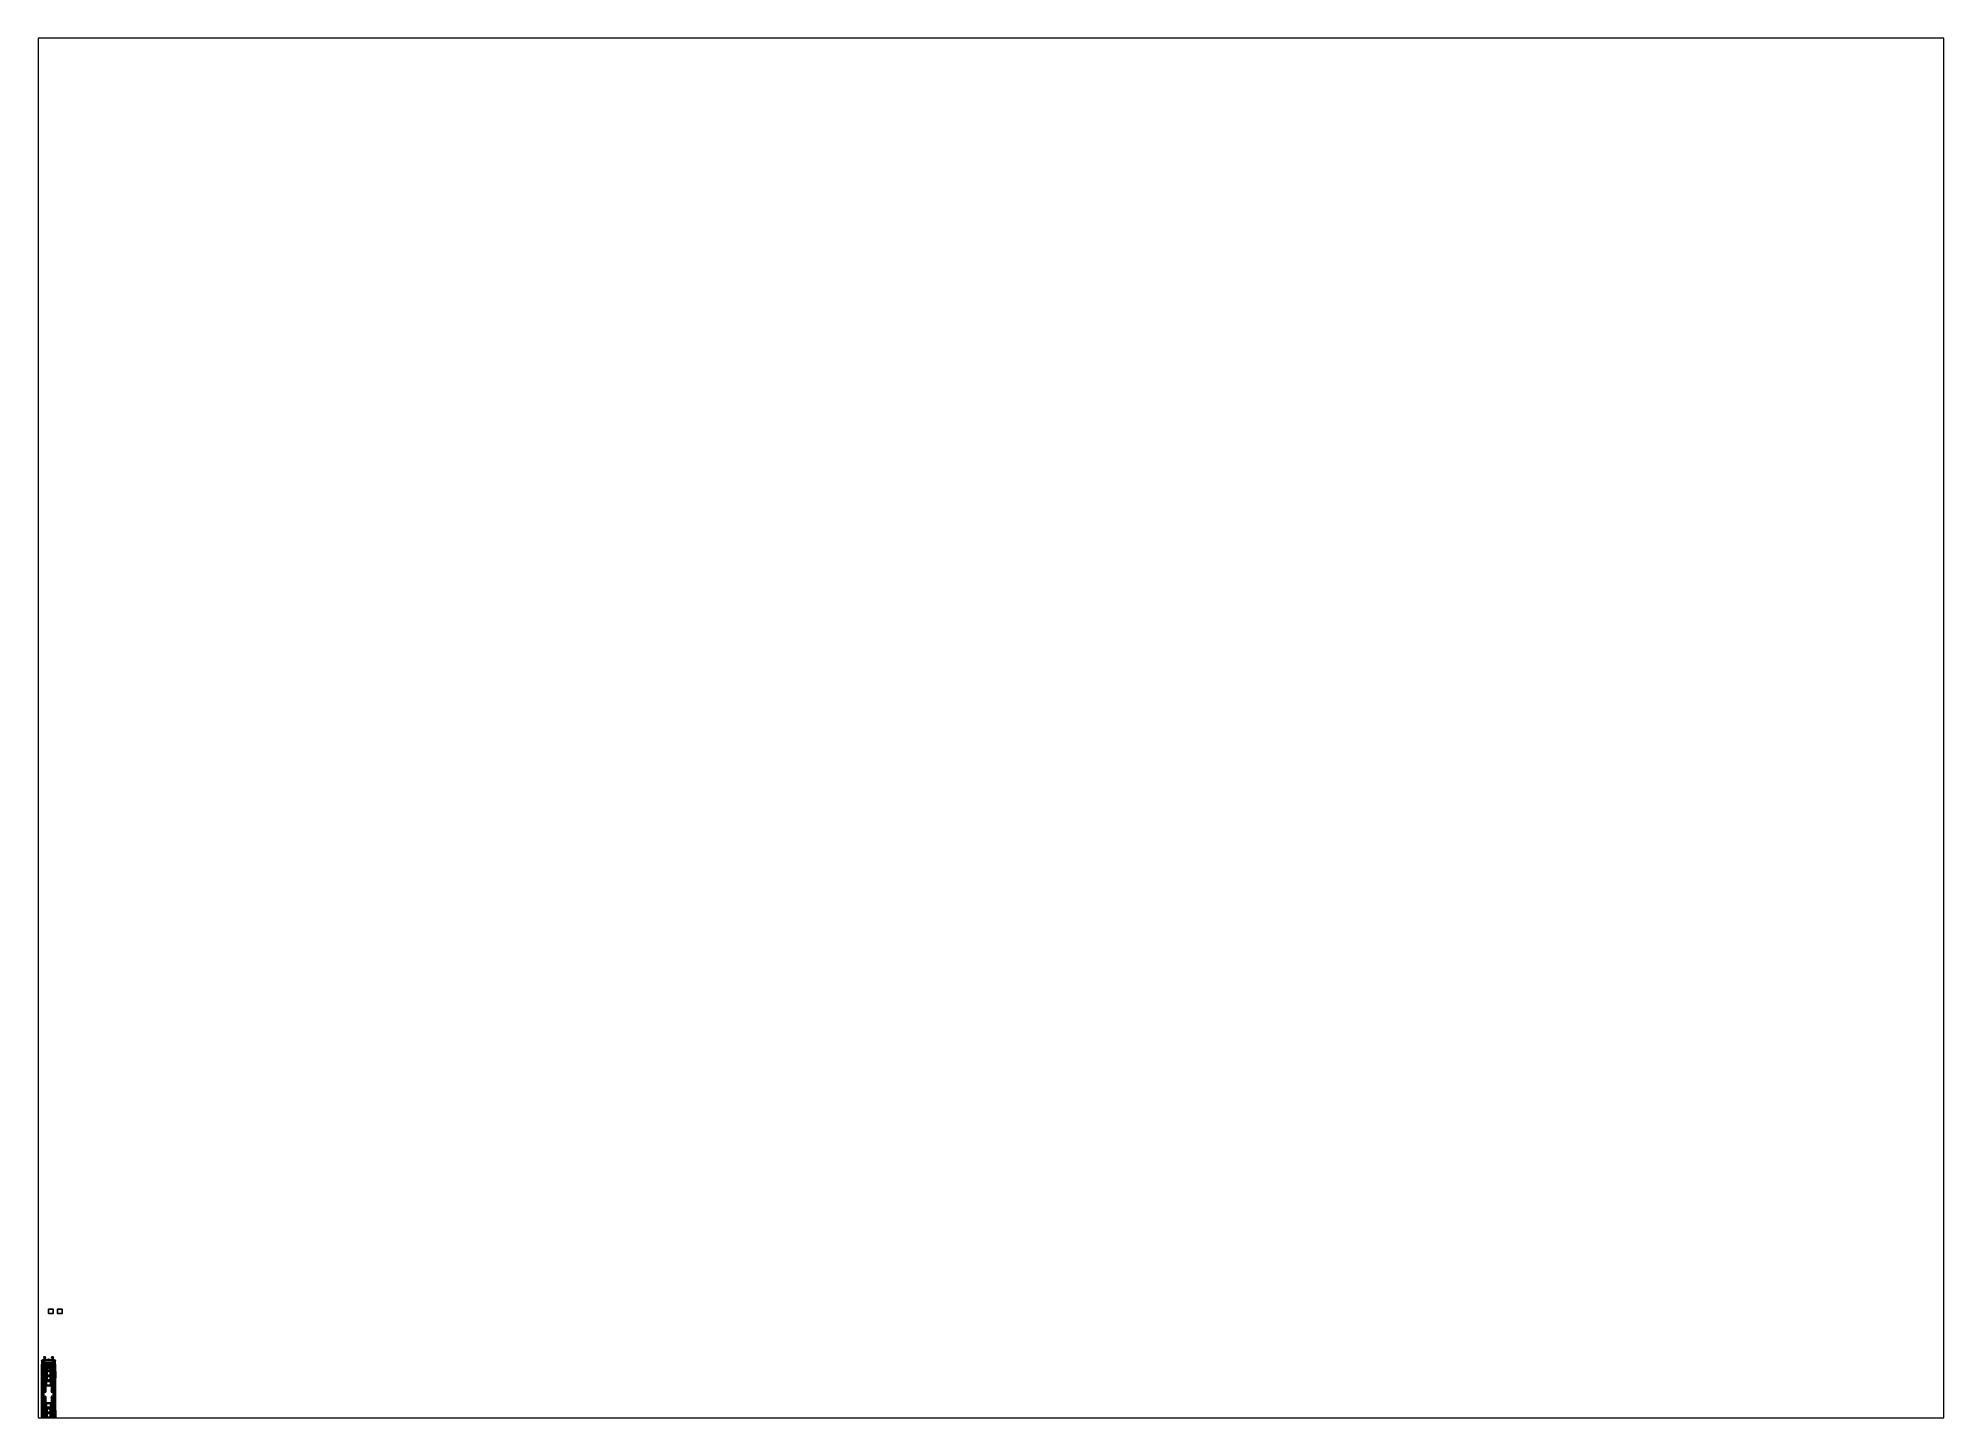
# Paper-space layout 'Layout1' of a CAD drawing. Header units: millimetres. Extents: x 28 to 251, y 20 to 181.
# The model-space entities are those that its viewports show. They can reach past a viewport. Long polylines and large blocks are cut down to what shows.
import ezdxf

# ---------------------------------------------------------------- set-up
doc = ezdxf.new("R2010")
doc.units = ezdxf.units.MM
doc.layers.add('body', color=3, linetype='Continuous')
doc.layers.add('wheels', color=2, linetype='Continuous')

msp = doc.modelspace()

# ---------------------------------------------------------------- linework, layer by layer
for points in [[(1, 19, 1), (1, 19), (0, 19), (0, 19, 1)], [(1, 19), (1, 18), (0, 18), (0, 19)], [(0, 19), (0, 18), (0, 18, 1), (0, 19, 1)], [(0, 19, 1), (0, 18, 1), (1, 18, 1), (1, 19, 1)], [(0, 18, 1), (0, 18), (1, 18), (1, 18, 1)], [(1, 18, 1), (1, 18), (1, 19), (1, 19, 1)], [(3, 19), (3, 18), (2, 18), (2, 19)], [(2, 19), (2, 18), (3, 18), (3, 19)], [(-1.3, 7.65, 2.8), (-1.27, 7.68, 2.77), (-1.53, 7.51, 1.21), (-1.58, 7.48, 1.18)], [(-1.27, 7.62, 2.77), (-1.3, 7.65, 2.8), (-1.58, 7.48, 1.18), (-1.53, 7.45, 1.21)], [(-1.45, 7.51, 1.21), (-1.46, 7.48, 1.18), (-1.58, 7.48, 1.18), (-1.53, 7.51, 1.21)], [(-1.46, 7.48, 1.18), (-1.45, 7.45, 1.21), (-1.53, 7.45, 1.21), (-1.58, 7.48, 1.18)], [(-1.27, 7.68, 2.77), (-1.24, 7.65, 2.74), (-1.48, 7.48, 1.24), (-1.53, 7.51, 1.21)], [(-1.24, 7.65, 2.74), (-1.27, 7.62, 2.77), (-1.53, 7.45, 1.21), (-1.48, 7.48, 1.24)], [(-1.45, 7.48, 1.24), (-1.45, 7.51, 1.21), (-1.53, 7.51, 1.21), (-1.48, 7.48, 1.24)], [(-1.45, 7.45, 1.21), (-1.45, 7.48, 1.24), (-1.48, 7.48, 1.24), (-1.53, 7.45, 1.21)], [(-1.34, 7.54, 1.04), (-1.5, 7.54, 1.04), (-1.32, 7.54, 1.79), (-0.9, 7.54, 1.79)], [(-1.32, 7.54, 1.79), (-1.5, 7.54, 1.04), (-1.5, 7.44, 1.04), (-1.32, 7.44, 1.79)], [(-1.5, 7.54, 1.04), (-1.5, 7.54, 0.55), (-1.5, 7.44, 0.62), (-1.5, 7.44, 1.04)], [(-1.34, 7.54, 0.55), (-1.5, 7.54, 0.55), (-1.5, 7.54, 1.04), (-1.34, 7.54, 1.04)], [(-1.5, 7.44, 0.62), (-1.5, 7.54, 0.55), (-1.5, 7, 0.55), (-1.5, 7.1, 0.62)], [(-1.5, 7, 0.55), (-1.5, 7.54, 0.55), (-1.34, 7.54, 0.55), (-1.34, 7, 0.55)], [(-1.32, 7.44, 1.79), (-1.5, 7.44, 1.04), (-1.34, 7.44, 1.04), (-0.9, 7.44, 1.79)], [(-1.5, 7.44, 1.04), (-1.5, 7.44, 0.62), (-1.34, 7.44, 0.62), (-1.34, 7.44, 1.04)], [(-1.34, 7.1, 0.62), (-1.34, 7.44, 0.62), (-1.5, 7.44, 0.62), (-1.5, 7.1, 0.62)], [(-1.5, 7.1, 0.9), (-1.5, 7.44, 0.9), (-1.34, 7.44, 0.9), (-1.34, 7.1, 0.9)], [(-1.34, 7.1, 0.97), (-1.34, 7.44, 0.97), (-1.5, 7.44, 0.97), (-1.5, 7.1, 0.97)], [(-1.5, 7.44, 0.97), (-1.5, 7.44, 0.9), (-1.5, 7.1, 0.9), (-1.5, 7.1, 0.97)], [(-1.32, 7.1, 1.79), (-1.5, 7.1, 1.04), (-1.5, 7, 1.04), (-1.32, 7, 1.79)], [(-1.34, 7.1, 1.04), (-1.5, 7.1, 1.04), (-1.32, 7.1, 1.79), (-0.9, 7.1, 1.79)], [(-1.5, 7.1, 1.04), (-1.5, 7.1, 0.62), (-1.5, 7, 0.55), (-1.5, 7, 1.04)], [(-1.34, 7.1, 0.62), (-1.5, 7.1, 0.62), (-1.5, 7.1, 1.04), (-1.34, 7.1, 1.04)], [(-1.32, 7, 1.79), (-1.5, 7, 1.04), (-1.34, 7, 1.04), (-0.9, 7, 1.79)], [(-1.5, 7, 1.04), (-1.5, 7, 0.55), (-1.34, 7, 0.55), (-1.34, 7, 1.04)], [(-1.45, 7.1, 1.17), (-1.45, 7.44, 1.17), (-1.29, 7.44, 1.17), (-1.29, 7.1, 1.17)], [(-1.45, 7.44, 1.24), (-1.45, 7.44, 1.17), (-1.45, 7.1, 1.17), (-1.45, 7.1, 1.24)], [(-1.29, 7.1, 1.24), (-1.29, 7.44, 1.24), (-1.45, 7.44, 1.24), (-1.45, 7.1, 1.24)], [(-1.41, 6.13, 4.14), (-1.43, 6.15, 4.12), (-1.43, 2.98, 4.12), (-1.41, 3, 4.14)], [(-1.43, 6.15, 4.12), (-1.41, 6.13, 4.1), (-1.41, 3, 4.1), (-1.43, 2.98, 4.12)], [(-1.43, 6.15, 4.12), (-1.41, 6.13, 4.14), (-1.2, 6.13, 4.14), (-1.18, 6.15, 4.12)], [(-1.41, 6.13, 4.1), (-1.43, 6.15, 4.12), (-1.18, 6.15, 4.12), (-1.2, 6.13, 4.1)], [(-1.41, 6.11, 3.98), (-1.43, 6.09, 3.96), (-1.43, 6.09, 4.12), (-1.41, 6.11, 4.1)], [(-1.43, 6.09, 3.96), (-1.41, 6.07, 3.98), (-1.41, 6.07, 4.1), (-1.43, 6.09, 4.12)], [(-1.41, 5.35, 3.98), (-1.43, 5.33, 3.96), (-1.43, 5.33, 4.12), (-1.41, 5.35, 4.1)], [(-1.43, 5.33, 3.96), (-1.41, 5.31, 3.98), (-1.41, 5.31, 4.1), (-1.43, 5.33, 4.12)], [(-1.41, 4.57, 3.98), (-1.43, 4.55, 3.96), (-1.43, 4.55, 4.12), (-1.41, 4.57, 4.1)], [(-1.43, 4.55, 3.96), (-1.41, 4.53, 3.98), (-1.41, 4.53, 4.1), (-1.43, 4.55, 4.12)], [(-1.39, 6.11, 4.12), (-1.41, 6.13, 4.14), (-1.41, 3, 4.14), (-1.39, 3.02, 4.12)], [(-1.41, 6.13, 4.1), (-1.39, 6.11, 4.12), (-1.39, 3.02, 4.12), (-1.41, 3, 4.1)], [(-1.41, 6.13, 4.14), (-1.39, 6.11, 4.12), (-1.22, 6.11, 4.12), (-1.2, 6.13, 4.14)], [(-1.39, 6.11, 4.12), (-1.41, 6.13, 4.1), (-1.2, 6.13, 4.1), (-1.22, 6.11, 4.12)], [(-1.39, 6.09, 3.99), (-1.41, 6.11, 3.98), (-1.41, 6.11, 4.1), (-1.39, 6.09, 4.12)], [(-1.41, 6.07, 3.98), (-1.39, 6.09, 3.99), (-1.39, 6.09, 4.12), (-1.41, 6.07, 4.1)], [(-1.39, 5.33, 3.99), (-1.41, 5.35, 3.98), (-1.41, 5.35, 4.1), (-1.39, 5.33, 4.12)], [(-1.41, 5.31, 3.98), (-1.39, 5.33, 3.99), (-1.39, 5.33, 4.12), (-1.41, 5.31, 4.1)], [(-1.39, 4.55, 3.99), (-1.41, 4.57, 3.98), (-1.41, 4.57, 4.1), (-1.39, 4.55, 4.12)], [(-1.41, 4.53, 3.98), (-1.39, 4.55, 3.99), (-1.39, 4.55, 4.12), (-1.41, 4.53, 4.1)], [(-1.38, 7.1, 1.45), (-1.38, 7.44, 1.45), (-1.22, 7.44, 1.45), (-1.22, 7.1, 1.45)], [(-1.38, 7.44, 1.52), (-1.38, 7.44, 1.45), (-1.38, 7.1, 1.45), (-1.38, 7.1, 1.52)], [(-1.22, 7.1, 1.52), (-1.22, 7.44, 1.52), (-1.38, 7.44, 1.52), (-1.38, 7.1, 1.52)], [(-1.3, 7.65, 1.72), (-1.37, 7.57, 1.79), (-1.37, 7.57, 1.87), (-1.3, 7.65, 1.87)], [(-1.3, 7.65, 1.87), (-1.37, 7.57, 1.87), (1.37, 7.57, 1.87), (1.3, 7.65, 1.87)], [(1.3, 7.65, 1.72), (1.37, 7.57, 1.79), (-1.37, 7.57, 1.79), (-1.3, 7.65, 1.72)], [(-1.37, 7.57, 1.79), (-1.37, 5.92, 1.79), (-1.37, 5.92, 1.87), (-1.37, 7.57, 1.87)], [(1.37, 7.57, 1.79), (1.37, 5.92, 1.79), (-1.37, 5.92, 1.79), (-1.37, 7.57, 1.79)], [(-1.37, 7.57, 1.87), (-1.37, 5.92, 1.87), (1.37, 5.92, 1.87), (1.37, 7.57, 1.87)], [(-0.9, 7.44, 1.79), (-1.34, 7.44, 1.04), (-1.34, 7.54, 1.04), (-0.9, 7.54, 1.79)], [(-1.34, 7.44, 1.04), (-1.34, 7.44, 0.62), (-1.34, 7.54, 0.55), (-1.34, 7.54, 1.04)], [(-1.34, 7, 0.55), (-1.34, 7.54, 0.55), (-1.34, 7.44, 0.62), (-1.34, 7.1, 0.62)], [(-1.34, 7.1, 0.9), (-1.34, 7.44, 0.9), (-1.34, 7.44, 0.97), (-1.34, 7.1, 0.97)], [(-0.9, 7, 1.79), (-1.34, 7, 1.04), (-1.34, 7.1, 1.04), (-0.9, 7.1, 1.79)], [(-1.34, 7, 1.04), (-1.34, 7, 0.55), (-1.34, 7.1, 0.62), (-1.34, 7.1, 1.04)], [(-0.91, 6.11, 1.21), (-0.91, 6.25, 1.21), (-1.31, 6.25, 1.21), (-1.31, 6.11, 1.21)], [(-0.91, 6.25, 1.21), (-0.91, 6.25, 1.11), (-1.31, 6.25, 1.11), (-1.31, 6.25, 1.21)], [(-1.31, 6.11, 1.11), (-1.31, 6.25, 1.11), (-0.91, 6.25, 1.11), (-0.91, 6.11, 1.11)], [(-1.31, 6.25, 1.21), (-1.31, 6.25, 1.11), (-1.31, 6.11, 1.11), (-1.31, 6.11, 1.21)], [(-1.31, 6.11, 1.21), (-1.31, 6.11, 1.11), (-0.91, 6.11, 1.11), (-0.91, 6.11, 1.21)], [(-1.04, 7.72, 1.87), (-1.04, 7.72, 1.57), (-1.3, 7.65, 1.72), (-1.3, 7.65, 1.87)], [(-1.3, 7.65, 1.72), (-1.04, 7.72, 1.57), (1.04, 7.72, 1.57), (1.3, 7.65, 1.72)], [(1.3, 7.65, 1.87), (1.04, 7.72, 1.87), (-1.04, 7.72, 1.87), (-1.3, 7.65, 1.87)], [(-1.16, 7.65, 2.8), (-1.16, 7.68, 2.77), (-1.27, 7.68, 2.77), (-1.3, 7.65, 2.8)], [(-1.16, 7.62, 2.77), (-1.16, 7.65, 2.8), (-1.3, 7.65, 2.8), (-1.27, 7.62, 2.77)], [(-1.29, 7.1, 1.17), (-1.29, 7.44, 1.17), (-1.29, 7.44, 1.24), (-1.29, 7.1, 1.24)], [(-1.27, 6.22, 0.83), (-1.29, 6.18, 0.83), (-1.29, 6.18, 1.11), (-1.27, 6.22, 1.11)], [(-1.29, 6.18, 0.83), (-1.27, 6.14, 0.83), (-1.27, 6.14, 1.11), (-1.29, 6.18, 1.11)], [(-1.16, 7.68, 2.77), (-1.19, 7.65, 2.74), (-1.24, 7.65, 2.74), (-1.27, 7.68, 2.77)], [(-1.19, 7.65, 2.74), (-1.16, 7.62, 2.77), (-1.27, 7.62, 2.77), (-1.24, 7.65, 2.74)], [(-1.22, 6.22, 0.83), (-1.27, 6.22, 0.83), (-1.27, 6.22, 1.11), (-1.22, 6.22, 1.11)], [(-1.27, 6.14, 0.83), (-1.22, 6.14, 0.83), (-1.22, 6.14, 1.11), (-1.27, 6.14, 1.11)], [(-1.17, 6.78, 1.49), (-1.17, 6.78, 0.69), (-1.25, 6.78, 0.69), (-1.25, 6.78, 1.49)], [(-1.25, 6.78, 0.69), (-1.25, 6.7, 0.69), (-1.25, 6.7, 1.49), (-1.25, 6.78, 1.49)], [(-1.17, 6.78, 0.69), (-1.17, 6.7, 0.69), (-1.25, 6.7, 0.69), (-1.25, 6.78, 0.69)], [(-1.25, 6.78, 1.49), (-1.25, 6.7, 1.49), (-1.17, 6.7, 1.49), (-1.17, 6.78, 1.49)], [(-1.25, 6.7, 1.49), (-1.25, 6.7, 0.69), (-1.17, 6.7, 0.69), (-1.17, 6.7, 1.49)], [(-1.17, 5.67, 1.49), (-1.17, 5.67, 0.75), (-1.25, 5.67, 0.75), (-1.25, 5.67, 1.49)], [(-1.25, 5.67, 0.75), (-1.25, 5.59, 0.75), (-1.25, 5.59, 1.49), (-1.25, 5.67, 1.49)], [(-1.17, 5.67, 0.75), (-1.17, 5.59, 0.75), (-1.25, 5.59, 0.75), (-1.25, 5.67, 0.75)], [(-1.25, 5.67, 1.49), (-1.25, 5.59, 1.49), (-1.17, 5.59, 1.49), (-1.17, 5.67, 1.49)], [(-1.25, 5.59, 1.49), (-1.25, 5.59, 0.75), (-1.17, 5.59, 0.75), (-1.17, 5.59, 1.49)], [(-1.25, 4.66, 0.75), (-1.25, 4.58, 0.75), (-1.25, 4.58, 1.49), (-1.25, 4.66, 1.49)], [(-1.17, 4.66, 1.49), (-1.17, 4.66, 0.75), (-1.25, 4.66, 0.75), (-1.25, 4.66, 1.49)], [(-1.17, 4.66, 0.75), (-1.17, 4.58, 0.75), (-1.25, 4.58, 0.75), (-1.25, 4.66, 0.75)], [(-1.25, 4.66, 1.49), (-1.25, 4.58, 1.49), (-1.17, 4.58, 1.49), (-1.17, 4.66, 1.49)], [(-1.25, 4.58, 1.49), (-1.25, 4.58, 0.75), (-1.17, 4.58, 0.75), (-1.17, 4.58, 1.49)], [(0, 7.85, 0.13), (0, 7.78, 0.13), (-1.22, 7.53, 0.13), (-1.22, 7.6, 0.13)], [(0, 7.85, 0.13), (-1.22, 7.6, 0.13), (-1.22, 7.6, 0.61)], [(0, 7.85, 0.13), (-1.22, 7.6, 0.61), (1.22, 7.6, 0.61), (0, 7.85, 0.13)], [(-1.22, 7.53, 0.13), (0, 7.78, 0.13), (0, 7.78, 0.13), (-1.22, 7.53, 0.61)], [(-1.22, 7.53, 0.61), (0, 7.78, 0.13), (0, 7.78, 0.13), (1.22, 7.53, 0.61)], [(-1.22, 7.6, 0.61), (-1.22, 7.53, 0.61), (1.22, 7.53, 0.61), (1.22, 7.6, 0.61)], [(-1.22, 7.6, 0.13), (-1.22, 7.53, 0.13), (-1.22, 7.53, 0.61), (-1.22, 7.6, 0.61)], [(-1.22, 7.1, 1.45), (-1.22, 7.44, 1.45), (-1.22, 7.44, 1.52), (-1.22, 7.1, 1.52)], [(-1.19, 6.18, 0.83), (-1.22, 6.22, 0.83), (-1.22, 6.22, 1.11), (-1.19, 6.18, 1.11)], [(-1.22, 6.14, 0.83), (-1.19, 6.18, 0.83), (-1.19, 6.18, 1.11), (-1.22, 6.14, 1.11)], [(-1.2, 6.13, 4.14), (-1.22, 6.11, 4.12), (-1.22, 3.02, 4.12), (-1.2, 3, 4.14)], [(-1.22, 6.11, 4.12), (-1.2, 6.13, 4.1), (-1.2, 3, 4.1), (-1.22, 3.02, 4.12)], [(-1.2, 6.11, 4.03), (-1.22, 6.09, 4.03), (-1.22, 6.09, 4.12), (-1.2, 6.11, 4.1)], [(-1.22, 6.09, 4.03), (-1.2, 6.07, 4.03), (-1.2, 6.07, 4.1), (-1.22, 6.09, 4.12)], [(-1.2, 5.35, 4.03), (-1.22, 5.33, 4.03), (-1.22, 5.33, 4.12), (-1.2, 5.35, 4.1)], [(-1.22, 5.33, 4.03), (-1.2, 5.31, 4.03), (-1.2, 5.31, 4.1), (-1.22, 5.33, 4.12)], [(-1.2, 4.57, 4.03), (-1.22, 4.55, 4.03), (-1.22, 4.55, 4.12), (-1.2, 4.57, 4.1)], [(-1.22, 4.55, 4.03), (-1.2, 4.53, 4.03), (-1.2, 4.53, 4.1), (-1.22, 4.55, 4.12)], [(-1.18, 6.15, 4.12), (-1.2, 6.13, 4.14), (-1.2, 3, 4.14), (-1.18, 2.98, 4.12)], [(-1.2, 6.13, 4.1), (-1.18, 6.15, 4.12), (-1.18, 2.98, 4.12), (-1.2, 3, 4.1)], [(-1.18, 6.09, 4.04), (-1.2, 6.11, 4.03), (-1.2, 6.11, 4.1), (-1.18, 6.09, 4.12)], [(-1.2, 6.07, 4.03), (-1.18, 6.09, 4.04), (-1.18, 6.09, 4.12), (-1.2, 6.07, 4.1)], [(-1.18, 5.33, 4.04), (-1.2, 5.35, 4.03), (-1.2, 5.35, 4.1), (-1.18, 5.33, 4.12)], [(-1.2, 5.31, 4.03), (-1.18, 5.33, 4.04), (-1.18, 5.33, 4.12), (-1.2, 5.31, 4.1)], [(-1.18, 4.55, 4.04), (-1.2, 4.57, 4.03), (-1.2, 4.57, 4.1), (-1.18, 4.55, 4.12)], [(-1.2, 4.53, 4.03), (-1.18, 4.55, 4.04), (-1.18, 4.55, 4.12), (-1.2, 4.53, 4.1)], [(-1.16, 7.68, 1.87), (-1.19, 7.65, 1.87), (-1.19, 7.65, 2.74), (-1.16, 7.68, 2.77)], [(-1.19, 7.65, 1.87), (-1.16, 7.62, 1.87), (-1.16, 7.62, 2.77), (-1.19, 7.65, 2.74)], [(-1.05, 7.54, 1.06), (-1.05, 7.54, 0.84), (-1.17, 7.54, 0.84), (-1.17, 7.54, 1.06)], [(-1.17, 7.54, 1.06), (-1.17, 6.96, 0.79), (-1.17, 6.83, 0.95), (-1.17, 7.54, 1.06)], [(-1.17, 7.54, 0.84), (-1.17, 6.96, 0.74), (-1.17, 6.96, 0.79), (-1.17, 7.54, 1.06)], [(-1.05, 7.54, 0.84), (-1.05, 6.88, 0.44), (-1.17, 6.88, 0.44), (-1.17, 7.54, 0.84)], [(-1.17, 6.88, 0.44), (-1.17, 6.8, 0.58), (-1.17, 6.96, 0.74), (-1.17, 7.54, 0.84)], [(-1.05, 6.22, 1.06), (-1.05, 7.54, 1.06), (-1.17, 7.54, 1.06), (-1.17, 6.22, 1.06)], [(-1.17, 7.54, 1.06), (-1.17, 6.83, 0.95), (-1.17, 6.68, 0.95), (-1.17, 6.22, 1.06)], [(-0.86, 7.11, 0.25), (-0.86, 7.07, 0.18), (-1.17, 7.07, 0.18), (-1.17, 7.11, 0.25)], [(-0.86, 7.07, 0.32), (-0.86, 7.11, 0.25), (-1.17, 7.11, 0.25), (-1.17, 7.07, 0.32)], [(-1.17, 6.99, 0.32), (-1.17, 7.07, 0.32), (-1.17, 7.11, 0.25), (-1.17, 6.95, 0.25)], [(-1.17, 6.95, 0.25), (-1.17, 7.11, 0.25), (-1.17, 7.07, 0.18), (-1.17, 6.99, 0.18)], [(-0.86, 7.07, 0.18), (-0.86, 6.99, 0.18), (-1.17, 6.99, 0.18), (-1.17, 7.07, 0.18)], [(-0.86, 6.99, 0.32), (-0.86, 7.07, 0.32), (-1.17, 7.07, 0.32), (-1.17, 6.99, 0.32)], [(-0.86, 6.99, 0.18), (-0.86, 6.95, 0.25), (-1.17, 6.95, 0.25), (-1.17, 6.99, 0.18)], [(-0.86, 6.95, 0.25), (-0.86, 6.99, 0.32), (-1.17, 6.99, 0.32), (-1.17, 6.95, 0.25)], [(-1.17, 6.83, 0.95), (-1.17, 6.96, 0.79), (-1.05, 6.96, 0.79), (-1.05, 6.83, 0.95)], [(-1.17, 6.96, 0.79), (-1.17, 6.96, 0.74), (-1.05, 6.96, 0.74), (-1.05, 6.96, 0.79)], [(-1.17, 6.96, 0.74), (-1.17, 6.8, 0.58), (-1.05, 6.8, 0.58), (-1.05, 6.96, 0.74)], [(-1.17, 6.6, 0.44), (-1.17, 6.6, 0.58), (-1.17, 6.8, 0.58), (-1.17, 6.88, 0.44)], [(-1.05, 6.88, 0.44), (-1.05, 6.6, 0.44), (-1.17, 6.6, 0.44), (-1.17, 6.88, 0.44)], [(-1.17, 6.83, 1.44), (-1.17, 6.83, 1.38), (-1.17, 6.38, 1.21), (-1.17, 6.48, 1.38)], [(-1.17, 6.38, 1.21), (-1.17, 6.83, 1.38), (-1.05, 6.83, 1.38), (-1.05, 6.38, 1.21)], [(-1.05, 6.48, 1.38), (-1.05, 6.83, 1.44), (-1.17, 6.83, 1.44), (-1.17, 6.48, 1.38)], [(-1.05, 6.83, 1.44), (-1.05, 6.83, 1.38), (-1.17, 6.83, 1.38), (-1.17, 6.83, 1.44)], [(-1.17, 6.68, 0.95), (-1.17, 6.83, 0.95), (-1.05, 6.83, 0.95), (-1.05, 6.68, 0.95)], [(-1.17, 6.8, 0.58), (-1.17, 6.6, 0.58), (-1.05, 6.6, 0.58), (-1.05, 6.8, 0.58)], [(-1.17, 6.7, 1.49), (-1.17, 6.7, 0.69), (-1.17, 6.78, 0.69), (-1.17, 6.78, 1.49)], [(-1.17, 6.22, 1.06), (-1.17, 6.68, 0.95), (-1.17, 6.58, 0.83), (-1.17, 6.22, 0.92)], [(-1.17, 6.58, 0.83), (-1.17, 6.68, 0.95), (-1.05, 6.68, 0.95), (-1.05, 6.58, 0.83)], [(-1.17, 6.49, 0.44), (-1.17, 6.54, 0.62), (-1.17, 6.6, 0.58), (-1.17, 6.6, 0.44)], [(-1.17, 6.6, 0.58), (-1.17, 6.54, 0.62), (-1.05, 6.54, 0.62), (-1.05, 6.6, 0.58)], [(-1.17, 6.57, 0.4), (-1.17, 6.6, 0.44), (-1.05, 6.6, 0.44), (-1.05, 6.57, 0.4)], [(-1.17, 6.52, 0.4), (-1.17, 6.49, 0.44), (-1.17, 6.6, 0.44), (-1.17, 6.57, 0.4)], [(-1.17, 6.58, 0.83), (-1.17, 6.45, 0.78), (-1.17, 6.22, 0.92)], [(-1.17, 6.54, 0.62), (-1.17, 6.45, 0.78), (-1.17, 6.58, 0.83)], [(-1.05, 6.58, 0.83), (-1.05, 6.54, 0.62), (-1.17, 6.54, 0.62), (-1.17, 6.58, 0.83)], [(-1.05, 6.57, 0.4), (-1.05, 6.52, 0.4), (-1.17, 6.52, 0.4), (-1.17, 6.57, 0.4)], [(-1.17, 6.49, 0.44), (-1.17, 6.45, 0.44), (-1.17, 6.45, 0.78), (-1.17, 6.54, 0.62)], [(-1.05, 6.52, 0.4), (-1.05, 6.49, 0.44), (-1.17, 6.49, 0.44), (-1.17, 6.52, 0.4)], [(-1.05, 6.49, 0.44), (-1.05, 6.45, 0.44), (-1.17, 6.45, 0.44), (-1.17, 6.49, 0.44)], [(-1.05, 5.9, 1.38), (-1.05, 6.48, 1.38), (-1.17, 6.48, 1.38), (-1.17, 5.9, 1.38)], [(-1.17, 6.48, 1.38), (-1.17, 6.38, 1.21), (-1.17, 6, 1.21), (-1.17, 5.9, 1.38)], [(-1.17, 6.22, 0.92), (-1.17, 6.45, 0.78), (-1.05, 6.45, 0.78), (-1.05, 6.22, 0.92)], [(-1.17, 6.45, 0.78), (-1.17, 6.45, 0.44), (-1.05, 6.45, 0.44), (-1.05, 6.45, 0.78)], [(-1.17, 6, 1.21), (-1.17, 6.38, 1.21), (-1.05, 6.38, 1.21), (-1.05, 6, 1.21)], [(-1.17, 5.82, 0.81), (-1.17, 5.71, 0.93), (-1.17, 6.22, 1.06), (-1.17, 6.15, 0.92)], [(-1.17, 6.22, 1.06), (-1.17, 4.1, 1.06), (-1.05, 4.1, 1.06), (-1.05, 6.22, 1.06)], [(-1.17, 5.71, 0.93), (-1.17, 4.54, 0.93), (-1.17, 4.1, 1.06), (-1.17, 6.22, 1.06)], [(-1.17, 6.22, 1.06), (-1.17, 6.22, 1.06), (-1.17, 6.22, 0.92), (-1.17, 6.15, 0.92)], [(-1.17, 6.15, 0.92), (-1.17, 6.22, 0.92), (-1.05, 6.22, 0.92), (-1.05, 6.15, 0.92)], [(-1.17, 6.15, 0.92), (-1.17, 5.92, 0.78), (-1.17, 5.82, 0.81), (-1.17, 6.15, 0.92)], [(-1.05, 6.15, 0.92), (-1.05, 5.92, 0.78), (-1.17, 5.92, 0.78), (-1.17, 6.15, 0.92)], [(-1.17, 6, 1.21), (-1.17, 5.55, 1.38), (-1.17, 5.55, 1.44), (-1.17, 5.9, 1.38)], [(-1.05, 6, 1.21), (-1.05, 5.55, 1.38), (-1.17, 5.55, 1.38), (-1.17, 6, 1.21)], [(-1.17, 5.82, 0.81), (-1.17, 5.92, 0.78), (-1.17, 5.83, 0.62), (-1.17, 5.82, 0.81)], [(-1.17, 5.92, 0.78), (-1.17, 5.92, 0.44), (-1.17, 5.88, 0.44), (-1.17, 5.83, 0.62)], [(-1.17, 5.88, 0.44), (-1.17, 5.92, 0.44), (-1.05, 5.92, 0.44), (-1.05, 5.88, 0.44)], [(-1.05, 5.92, 0.78), (-1.05, 5.92, 0.44), (-1.17, 5.92, 0.44), (-1.17, 5.92, 0.78)], [(-1.17, 5.9, 1.38), (-1.17, 5.55, 1.44), (-1.05, 5.55, 1.44), (-1.05, 5.9, 1.38)], [(-1.17, 5.77, 0.58), (-1.17, 5.83, 0.62), (-1.17, 5.88, 0.44), (-1.17, 5.77, 0.44)], [(-1.17, 5.77, 0.44), (-1.17, 5.88, 0.44), (-1.17, 5.85, 0.4), (-1.17, 5.8, 0.4)], [(-1.17, 5.85, 0.4), (-1.17, 5.88, 0.44), (-1.05, 5.88, 0.44), (-1.05, 5.85, 0.4)], [(-1.17, 5.8, 0.4), (-1.17, 5.85, 0.4), (-1.05, 5.85, 0.4), (-1.05, 5.8, 0.4)], [(-1.05, 5.77, 0.58), (-1.05, 5.83, 0.62), (-1.17, 5.83, 0.62), (-1.17, 5.77, 0.58)], [(-1.05, 5.82, 0.81), (-1.05, 5.71, 0.93), (-1.17, 5.71, 0.93), (-1.17, 5.82, 0.81)], [(-1.05, 5.8, 0.4), (-1.05, 5.77, 0.44), (-1.17, 5.77, 0.44), (-1.17, 5.8, 0.4)], [(-1.05, 4.48, 0.58), (-1.05, 5.77, 0.58), (-1.17, 5.77, 0.58), (-1.17, 4.48, 0.58)], [(-1.17, 4.48, 0.58), (-1.17, 5.77, 0.58), (-1.17, 5.77, 0.44), (-1.17, 4.48, 0.44)], [(-1.17, 4.48, 0.44), (-1.17, 5.77, 0.44), (-1.05, 5.77, 0.44), (-1.05, 4.48, 0.44)], [(-1.05, 5.71, 0.93), (-1.05, 4.54, 0.93), (-1.17, 4.54, 0.93), (-1.17, 5.71, 0.93)], [(-1.17, 5.59, 1.49), (-1.17, 5.59, 0.87), (-1.17, 5.67, 0.87), (-1.17, 5.67, 1.49)], [(-1.17, 5.67, 0.87), (-1.17, 4.58, 0.87), (-1.05, 4.58, 0.87), (-1.05, 5.67, 0.87)], [(-1.05, 5.67, 0.87), (-1.05, 5.67, 0.75), (-1.17, 5.67, 0.75), (-1.17, 5.67, 0.87)], [(-1.05, 5.67, 0.75), (-1.05, 5.29, 0.65), (-1.17, 5.29, 0.65), (-1.17, 5.67, 0.75)], [(-1.17, 5.29, 0.65), (-1.17, 4.97, 0.65), (-1.17, 4.58, 0.75), (-1.17, 5.67, 0.75)], [(-1.17, 5.59, 0.75), (-1.17, 4.66, 0.75), (-1.17, 4.66, 0.87), (-1.17, 5.59, 0.87)], [(-1.17, 5.55, 1.44), (-1.17, 5.55, 1.38), (-1.05, 5.55, 1.38), (-1.05, 5.55, 1.44)], [(-1.05, 5.29, 0.65), (-1.05, 4.97, 0.65), (-1.17, 4.97, 0.65), (-1.17, 5.29, 0.65)], [(-0.86, 4.99, 0.25), (-0.86, 4.95, 0.18), (-1.17, 4.95, 0.18), (-1.17, 4.99, 0.25)], [(-0.86, 4.95, 0.32), (-0.86, 4.99, 0.25), (-1.17, 4.99, 0.25), (-1.17, 4.95, 0.32)], [(-1.17, 4.87, 0.32), (-1.17, 4.95, 0.32), (-1.17, 4.99, 0.25), (-1.17, 4.83, 0.25)], [(-1.17, 4.83, 0.25), (-1.17, 4.99, 0.25), (-1.17, 4.95, 0.18), (-1.17, 4.87, 0.18)], [(-1.17, 4.58, 0.75), (-1.17, 4.97, 0.65), (-1.05, 4.97, 0.65), (-1.05, 4.58, 0.75)], [(-0.86, 4.95, 0.18), (-0.86, 4.87, 0.18), (-1.17, 4.87, 0.18), (-1.17, 4.95, 0.18)], [(-0.86, 4.87, 0.32), (-0.86, 4.95, 0.32), (-1.17, 4.95, 0.32), (-1.17, 4.87, 0.32)], [(-0.86, 4.87, 0.18), (-0.86, 4.83, 0.25), (-1.17, 4.83, 0.25), (-1.17, 4.87, 0.18)], [(-0.86, 4.83, 0.25), (-0.86, 4.87, 0.32), (-1.17, 4.87, 0.32), (-1.17, 4.83, 0.25)], [(-1.05, 4.72, 1.44), (-1.05, 4.72, 1.38), (-1.17, 4.72, 1.38), (-1.17, 4.72, 1.44)], [(-1.05, 4.37, 1.38), (-1.05, 4.72, 1.44), (-1.17, 4.72, 1.44), (-1.17, 4.37, 1.38)], [(-1.17, 4.27, 1.21), (-1.17, 4.72, 1.38), (-1.05, 4.72, 1.38), (-1.05, 4.27, 1.21)], [(-1.17, 4.72, 1.44), (-1.17, 4.72, 1.38), (-1.17, 4.27, 1.21), (-1.17, 4.37, 1.38)], [(-1.17, 4.58, 1.49), (-1.17, 4.58, 0.87), (-1.17, 4.66, 0.87), (-1.17, 4.66, 1.49)], [(-1.17, 4.58, 0.87), (-1.17, 4.58, 0.75), (-1.05, 4.58, 0.75), (-1.05, 4.58, 0.87)], [(-1.17, 4.45, 0.81), (-1.17, 4.54, 0.93), (-1.05, 4.54, 0.93), (-1.05, 4.45, 0.81)], [(-1.17, 4.1, 1.06), (-1.17, 4.54, 0.93), (-1.17, 4.45, 0.81), (-1.17, 4.1, 0.92)], [(-1.17, 4.4, 0.4), (-1.17, 4.37, 0.44), (-1.17, 4.48, 0.44), (-1.17, 4.45, 0.4)], [(-1.17, 4.45, 0.4), (-1.17, 4.48, 0.44), (-1.05, 4.48, 0.44), (-1.05, 4.45, 0.4)], [(-1.17, 4.48, 0.58), (-1.17, 4.42, 0.62), (-1.05, 4.42, 0.62), (-1.05, 4.48, 0.58)], [(-1.17, 4.37, 0.44), (-1.17, 4.42, 0.62), (-1.17, 4.48, 0.58), (-1.17, 4.48, 0.44)], [(-1.17, 4.45, 0.81), (-1.17, 4.33, 0.78), (-1.17, 4.1, 0.92)], [(-1.05, 4.45, 0.81), (-1.05, 4.42, 0.62), (-1.17, 4.42, 0.62), (-1.17, 4.45, 0.81)], [(-1.17, 4.42, 0.62), (-1.17, 4.33, 0.78), (-1.17, 4.45, 0.81)], [(-1.05, 4.45, 0.4), (-1.05, 4.4, 0.4), (-1.17, 4.4, 0.4), (-1.17, 4.45, 0.4)], [(-1.17, 4.37, 0.44), (-1.17, 4.33, 0.44), (-1.17, 4.33, 0.78), (-1.17, 4.42, 0.62)], [(-1.05, 4.4, 0.4), (-1.05, 4.37, 0.44), (-1.17, 4.37, 0.44), (-1.17, 4.4, 0.4)], [(-1.17, 4.37, 1.38), (-1.17, 4.27, 1.21), (-1.17, 3.89, 1.21), (-1.17, 3.79, 1.38)], [(-1.05, 3.79, 1.38), (-1.05, 4.37, 1.38), (-1.17, 4.37, 1.38), (-1.17, 3.79, 1.38)], [(-1.05, 4.37, 0.44), (-1.05, 4.33, 0.44), (-1.17, 4.33, 0.44), (-1.17, 4.37, 0.44)], [(-1.17, 4.1, 0.92), (-1.17, 4.33, 0.78), (-1.05, 4.33, 0.78), (-1.05, 4.1, 0.92)], [(-1.17, 4.33, 0.78), (-1.17, 4.33, 0.44), (-1.05, 4.33, 0.44), (-1.05, 4.33, 0.78)], [(-1.17, 3.89, 1.21), (-1.17, 4.27, 1.21), (-1.05, 4.27, 1.21), (-1.05, 3.89, 1.21)], [(-0.61, 7.68, 2.8), (-0.64, 7.71, 2.77), (-1.16, 7.68, 2.77), (-1.16, 7.65, 2.8)], [(-0.64, 7.71, 2.77), (-0.67, 7.68, 2.74), (-1.13, 7.65, 2.74), (-1.16, 7.68, 2.77)], [(-1.13, 7.65, 1.87), (-1.16, 7.68, 1.87), (-1.16, 7.68, 2.77), (-1.13, 7.65, 2.74)], [(-0.67, 7.68, 2.74), (-0.64, 7.65, 2.77), (-1.16, 7.62, 2.77), (-1.13, 7.65, 2.74)], [(-0.64, 7.65, 2.77), (-0.61, 7.68, 2.8), (-1.16, 7.65, 2.8), (-1.16, 7.62, 2.77)], [(-1.16, 7.62, 1.87), (-1.13, 7.65, 1.87), (-1.13, 7.65, 2.74), (-1.16, 7.62, 2.77)], [(-1.13, 8.26, 1.05), (-1.06, 8.26, 1.22), (-0.96, 8.35, 1.12), (-0.99, 8.35, 1.05)], [(-1.06, 8.26, 0.88), (-1.13, 8.26, 1.05), (-0.99, 8.35, 1.05), (-0.96, 8.35, 0.98)], [(-1.13, 8.26, 1.05), (-0.72, 8.26, 0.88), (-0.65, 8.26, 1.05), (-1.06, 8.26, 1.22)], [(-1.06, 8.26, 0.88), (-0.89, 8.26, 0.81), (-0.72, 8.26, 0.88), (-1.13, 8.26, 1.05)], [(-1.11, 6.97, 0.28), (-1.13, 6.96, 0.26), (-1.13, 1.72, 0.26), (-1.11, 1.72, 0.28)], [(-1.13, 6.96, 0.26), (-1.11, 6.96, 0.24), (-1.11, 1.72, 0.24), (-1.13, 1.72, 0.26)], [(-1.09, 6.96, 0.26), (-1.11, 6.97, 0.28), (-1.11, 1.72, 0.28), (-1.09, 1.72, 0.26)], [(-1.11, 6.96, 0.24), (-1.09, 6.96, 0.26), (-1.09, 1.72, 0.26), (-1.11, 1.72, 0.24)], [(-0.89, 8.26, 0.81), (-1.06, 8.26, 0.88), (-0.96, 8.35, 0.98), (-0.89, 8.35, 0.95)], [(-1.06, 8.26, 1.22), (-0.89, 8.26, 1.29), (-0.89, 8.35, 1.15), (-0.96, 8.35, 1.12)], [(-1.06, 8.26, 1.22), (-0.65, 8.26, 1.05), (-0.72, 8.26, 1.22), (-0.89, 8.26, 1.29)], [(-1, 8.2, 1.05), (-0.97, 8.2, 1.13), (-1.01, 8.26, 1.17), (-1.06, 8.26, 1.05)], [(-0.97, 8.2, 0.97), (-1, 8.2, 1.05), (-1.06, 8.26, 1.05), (-1.01, 8.26, 0.93)], [(1.05, 7.67, 1.25), (1.05, 7.67, 0.81), (-1.05, 7.67, 0.81), (-1.05, 7.67, 1.25)], [(-1.05, 7.67, 0.81), (-1.05, 6.91, 0.81), (-1.05, 6.91, 1.25), (-1.05, 7.67, 1.25)], [(1.05, 7.67, 0.81), (1.05, 6.91, 0.81), (-1.05, 6.91, 0.81), (-1.05, 7.67, 0.81)], [(-1.05, 7.67, 1.25), (-1.05, 6.91, 1.25), (1.05, 6.91, 1.25), (1.05, 7.67, 1.25)], [(-1.05, 6.83, 0.95), (-1.05, 6.96, 0.79), (-1.05, 7.54, 1.06)], [(-1.05, 6.96, 0.79), (-1.05, 6.96, 0.74), (-1.05, 7.54, 0.84), (-1.05, 7.54, 1.06)], [(-1.05, 6.96, 0.74), (-1.05, 6.8, 0.58), (-1.05, 6.88, 0.44), (-1.05, 7.54, 0.84)], [(-1.05, 6.68, 0.95), (-1.05, 6.83, 0.95), (-1.05, 7.54, 1.06), (-1.05, 6.22, 1.06)], [(-1.05, 6.91, 1.25), (-1.05, 6.91, 0.81), (1.05, 6.91, 0.81), (1.05, 6.91, 1.25)], [(-1.05, 6.8, 0.58), (-1.05, 6.6, 0.58), (-1.05, 6.6, 0.44), (-1.05, 6.88, 0.44)], [(-1.05, 6.38, 1.21), (-1.05, 6.83, 1.38), (-1.05, 6.83, 1.44), (-1.05, 6.48, 1.38)], [(-1.05, 6.78, 0.69), (-1.05, 6.7, 0.69), (-1.05, 6.7, 1.49), (-1.05, 6.78, 1.49)], [(-0.97, 6.78, 1.49), (-0.97, 6.78, 0.69), (-1.05, 6.78, 0.69), (-1.05, 6.78, 1.49)], [(-0.97, 6.78, 0.69), (-0.97, 6.7, 0.69), (-1.05, 6.7, 0.69), (-1.05, 6.78, 0.69)], [(-1.05, 6.78, 1.49), (-1.05, 6.7, 1.49), (-0.97, 6.7, 1.49), (-0.97, 6.78, 1.49)], [(-1.05, 6.7, 1.49), (-1.05, 6.7, 0.69), (-0.97, 6.7, 0.69), (-0.97, 6.7, 1.49)], [(-1.05, 6.58, 0.83), (-1.05, 6.68, 0.95), (-1.05, 6.22, 1.06), (-1.05, 6.22, 0.92)], [(-1.05, 6.6, 0.58), (-1.05, 6.54, 0.62), (-1.05, 6.49, 0.44), (-1.05, 6.6, 0.44)], [(-1.05, 6.6, 0.44), (-1.05, 6.49, 0.44), (-1.05, 6.52, 0.4), (-1.05, 6.57, 0.4)], [(-1.05, 6.22, 0.92), (-1.05, 6.45, 0.78), (-1.05, 6.58, 0.83), (-1.05, 6.22, 0.92)], [(-1.05, 6.58, 0.83), (-1.05, 6.45, 0.78), (-1.05, 6.54, 0.62), (-1.05, 6.58, 0.83)], [(-1.05, 6.45, 0.78), (-1.05, 6.45, 0.44), (-1.05, 6.49, 0.44), (-1.05, 6.54, 0.62)], [(-1.05, 6, 1.21), (-1.05, 6.38, 1.21), (-1.05, 6.48, 1.38), (-1.05, 5.9, 1.38)], [(-1.05, 6.22, 1.06), (-1.05, 5.71, 0.93), (-1.05, 5.82, 0.81), (-1.05, 6.15, 0.92)], [(-1.05, 4.1, 1.06), (-1.05, 4.54, 0.93), (-1.05, 5.71, 0.93), (-1.05, 6.22, 1.06)], [(-1.05, 6.22, 0.92), (-1.05, 6.22, 1.06), (-1.05, 6.22, 1.06), (-1.05, 6.15, 0.92)], [(-1.05, 5.82, 0.81), (-1.05, 5.92, 0.78), (-1.05, 6.15, 0.92)], [(-1.05, 5.55, 1.44), (-1.05, 5.55, 1.38), (-1.05, 6, 1.21), (-1.05, 5.9, 1.38)], [(-1.05, 5.83, 0.62), (-1.05, 5.92, 0.78), (-1.05, 5.82, 0.81)], [(-1.05, 5.88, 0.44), (-1.05, 5.92, 0.44), (-1.05, 5.92, 0.78), (-1.05, 5.83, 0.62)], [(-1.05, 5.88, 0.44), (-1.05, 5.83, 0.62), (-1.05, 5.77, 0.58), (-1.05, 5.77, 0.44)], [(-1.05, 5.85, 0.4), (-1.05, 5.88, 0.44), (-1.05, 5.77, 0.44), (-1.05, 5.8, 0.4)], [(-1.05, 5.77, 0.44), (-1.05, 5.77, 0.58), (-1.05, 4.48, 0.58), (-1.05, 4.48, 0.44)], [(-0.97, 5.67, 1.49), (-0.97, 5.67, 0.75), (-1.05, 5.67, 0.75), (-1.05, 5.67, 1.49)], [(-1.05, 5.67, 0.87), (-1.05, 5.59, 0.87), (-1.05, 5.59, 1.49), (-1.05, 5.67, 1.49)], [(-1.05, 4.58, 0.75), (-1.05, 4.97, 0.65), (-1.05, 5.29, 0.65), (-1.05, 5.67, 0.75)], [(-0.97, 5.67, 0.75), (-0.97, 5.59, 0.75), (-1.05, 5.59, 0.75), (-1.05, 5.67, 0.75)], [(-1.05, 5.67, 1.49), (-1.05, 5.59, 1.49), (-0.97, 5.59, 1.49), (-0.97, 5.67, 1.49)], [(-1.05, 5.59, 1.49), (-1.05, 5.59, 0.75), (-0.97, 5.59, 0.75), (-0.97, 5.59, 1.49)], [(-1.05, 4.66, 0.87), (-1.05, 4.66, 0.75), (-1.05, 5.59, 0.75), (-1.05, 5.59, 0.87)], [(-1.05, 4.27, 1.21), (-1.05, 4.72, 1.38), (-1.05, 4.72, 1.44), (-1.05, 4.37, 1.38)], [(-0.97, 4.66, 1.49), (-0.97, 4.66, 0.75), (-1.05, 4.66, 0.75), (-1.05, 4.66, 1.49)], [(-1.05, 4.66, 0.87), (-1.05, 4.58, 0.87), (-1.05, 4.58, 1.49), (-1.05, 4.66, 1.49)], [(-0.97, 4.66, 0.75), (-0.97, 4.58, 0.75), (-1.05, 4.58, 0.75), (-1.05, 4.66, 0.75)], [(-1.05, 4.66, 1.49), (-1.05, 4.58, 1.49), (-0.97, 4.58, 1.49), (-0.97, 4.66, 1.49)], [(-1.05, 4.58, 1.49), (-1.05, 4.58, 0.75), (-0.97, 4.58, 0.75), (-0.97, 4.58, 1.49)], [(-1.05, 4.45, 0.81), (-1.05, 4.54, 0.93), (-1.05, 4.1, 1.06), (-1.05, 4.1, 0.92)], [(-1.05, 4.48, 0.44), (-1.05, 4.37, 0.44), (-1.05, 4.4, 0.4), (-1.05, 4.45, 0.4)], [(-1.05, 4.48, 0.58), (-1.05, 4.42, 0.62), (-1.05, 4.37, 0.44), (-1.05, 4.48, 0.44)], [(-1.05, 4.1, 0.92), (-1.05, 4.33, 0.78), (-1.05, 4.45, 0.81), (-1.05, 4.1, 0.92)], [(-1.05, 4.45, 0.81), (-1.05, 4.33, 0.78), (-1.05, 4.42, 0.62), (-1.05, 4.45, 0.81)], [(-1.05, 4.33, 0.78), (-1.05, 4.33, 0.44), (-1.05, 4.37, 0.44), (-1.05, 4.42, 0.62)], [(-1.05, 3.89, 1.21), (-1.05, 4.27, 1.21), (-1.05, 4.37, 1.38), (-1.05, 3.79, 1.38)], [(1.04, 7.72, 1.87), (1.04, 7.72, 1.57), (-1.04, 7.72, 1.57), (-1.04, 7.72, 1.87)], [(-1.01, 6.22, 0.83), (-1.03, 6.18, 0.83), (-1.03, 6.18, 1.11), (-1.01, 6.22, 1.11)], [(-1.03, 6.18, 0.83), (-1.01, 6.14, 0.83), (-1.01, 6.14, 1.11), (-1.03, 6.18, 1.11)], [(-0.89, 8.2, 0.94), (-0.97, 8.2, 0.97), (-1.01, 8.26, 0.93), (-0.89, 8.26, 0.88)], [(-0.97, 8.2, 1.13), (-0.89, 8.2, 1.16), (-0.89, 8.26, 1.22), (-1.01, 8.26, 1.17)], [(-0.77, 8.09, 1.05), (-0.97, 8.09, 0.97), (-1.01, 8.09, 1.05), (-0.81, 8.09, 1.13)], [(-0.81, 8.09, 1.13), (-1.01, 8.09, 1.05), (-0.97, 8.09, 1.13), (-0.89, 8.09, 1.17)], [(-0.97, 8.09, 1.13), (-1.01, 8.09, 1.05), (-1.01, 7.67, 1.05), (-0.97, 7.67, 1.13)], [(-1.01, 8.09, 1.05), (-0.97, 8.09, 0.97), (-0.97, 7.67, 0.97), (-1.01, 7.67, 1.05)], [(-0.97, 8.2, 1.13), (-1, 8.2, 1.05), (-1, 8.09, 1.05), (-0.97, 8.09, 1.13)], [(-1, 8.2, 1.05), (-0.97, 8.2, 0.97), (-0.97, 8.09, 0.97), (-1, 8.09, 1.05)], [(-0.96, 6.22, 0.83), (-1.01, 6.22, 0.83), (-1.01, 6.22, 1.11), (-0.96, 6.22, 1.11)], [(-1.01, 6.14, 0.83), (-0.96, 6.14, 0.83), (-0.96, 6.14, 1.11), (-1.01, 6.14, 1.11)], [(-0.99, 8.35, 1.05), (-0.82, 8.35, 1.12), (-0.79, 8.35, 1.05), (-0.96, 8.35, 0.98)], [(-0.96, 8.35, 1.12), (-0.89, 8.35, 1.15), (-0.82, 8.35, 1.12), (-0.99, 8.35, 1.05)], [(-0.94, 6.37, 4.17), (-0.98, 6.37, 4.27), (-0.9, 6.51, 4.27), (-0.88, 6.51, 4.23)], [(-0.98, 6.37, 4.27), (-0.94, 6.37, 4.37), (-0.88, 6.51, 4.31), (-0.9, 6.51, 4.27)], [(-0.94, 6.37, 4.37), (-0.98, 6.37, 4.27), (-0.98, 6.3, 4.27), (-0.94, 6.3, 4.37)], [(-0.98, 6.37, 4.27), (-0.94, 6.37, 4.17), (-0.94, 6.3, 4.17), (-0.98, 6.3, 4.27)], [(-0.84, 6.3, 4.41), (-0.94, 6.3, 4.37), (-0.98, 6.3, 4.27), (-0.74, 6.3, 4.37)], [(-0.74, 6.3, 4.37), (-0.98, 6.3, 4.27), (-0.94, 6.3, 4.17), (-0.7, 6.3, 4.27)], [(-0.97, 8.2, 0.97), (-0.89, 8.2, 0.94), (-0.89, 8.09, 0.94), (-0.97, 8.09, 0.97)], [(-0.89, 8.2, 1.16), (-0.97, 8.2, 1.13), (-0.97, 8.09, 1.13), (-0.89, 8.09, 1.16)], [(-0.81, 8.09, 0.97), (-0.89, 8.09, 0.93), (-0.97, 8.09, 0.97), (-0.77, 8.09, 1.05)], [(-0.97, 8.09, 0.97), (-0.89, 8.09, 0.93), (-0.89, 7.67, 0.93), (-0.97, 7.67, 0.97)], [(-0.89, 8.09, 1.17), (-0.97, 8.09, 1.13), (-0.97, 7.67, 1.13), (-0.89, 7.67, 1.17)], [(-0.89, 6.83, 4.22), (-0.92, 6.83, 4.27), (-0.97, 6.91, 4.27), (-0.93, 6.91, 4.18)], [(-0.92, 6.83, 4.27), (-0.89, 6.83, 4.32), (-0.93, 6.91, 4.36), (-0.97, 6.91, 4.27)], [(-0.93, 6.91, 4.36), (-0.84, 6.91, 4.4), (-0.75, 6.91, 4.36), (-0.97, 6.91, 4.27)], [(-0.97, 6.91, 4.27), (-0.75, 6.91, 4.36), (-0.71, 6.91, 4.27), (-0.93, 6.91, 4.18)], [(-0.97, 6.7, 1.49), (-0.97, 6.7, 0.69), (-0.97, 6.78, 0.69), (-0.97, 6.78, 1.49)], [(-0.97, 5.59, 1.49), (-0.97, 5.59, 0.75), (-0.97, 5.67, 0.75), (-0.97, 5.67, 1.49)], [(-0.97, 4.58, 1.49), (-0.97, 4.58, 0.75), (-0.97, 4.66, 0.75), (-0.97, 4.66, 1.49)], [(-0.96, 8.35, 0.98), (-0.79, 8.35, 1.05), (-0.82, 8.35, 0.98), (-0.89, 8.35, 0.95)], [(-0.93, 6.18, 0.83), (-0.96, 6.22, 0.83), (-0.96, 6.22, 1.11), (-0.93, 6.18, 1.11)], [(-0.96, 6.14, 0.83), (-0.93, 6.18, 0.83), (-0.93, 6.18, 1.11), (-0.96, 6.14, 1.11)], [(-0.84, 6.37, 4.13), (-0.94, 6.37, 4.17), (-0.88, 6.51, 4.23), (-0.84, 6.51, 4.21)], [(-0.94, 6.37, 4.37), (-0.84, 6.37, 4.41), (-0.84, 6.51, 4.33), (-0.88, 6.51, 4.31)], [(-0.84, 6.37, 4.41), (-0.94, 6.37, 4.37), (-0.94, 6.3, 4.37), (-0.84, 6.3, 4.41)], [(-0.94, 6.37, 4.17), (-0.84, 6.37, 4.13), (-0.84, 6.3, 4.13), (-0.94, 6.3, 4.17)], [(-0.7, 6.3, 4.27), (-0.94, 6.3, 4.17), (-0.84, 6.3, 4.13), (-0.74, 6.3, 4.17)], [(-0.84, 6.83, 4.2), (-0.89, 6.83, 4.22), (-0.93, 6.91, 4.18), (-0.84, 6.91, 4.14)], [(-0.89, 6.83, 4.32), (-0.84, 6.83, 4.35), (-0.84, 6.91, 4.4), (-0.93, 6.91, 4.36)], [(-0.93, 6.91, 4.18), (-0.71, 6.91, 4.27), (-0.75, 6.91, 4.18), (-0.84, 6.91, 4.14)], [(-0.88, 6.51, 4.23), (-0.9, 6.51, 4.27), (-0.92, 6.83, 4.27), (-0.89, 6.83, 4.22)], [(-0.9, 6.51, 4.27), (-0.88, 6.51, 4.31), (-0.89, 6.83, 4.32), (-0.92, 6.83, 4.27)], [(-0.91, 6.11, 1.11), (-0.91, 6.25, 1.11), (-0.91, 6.25, 1.21), (-0.91, 6.11, 1.21)], [(-0.72, 8.26, 0.88), (-0.89, 8.26, 0.81), (-0.89, 8.35, 0.95), (-0.82, 8.35, 0.98)], [(-0.89, 8.26, 1.29), (-0.72, 8.26, 1.22), (-0.82, 8.35, 1.12), (-0.89, 8.35, 1.15)], [(-0.81, 8.2, 0.97), (-0.89, 8.2, 0.94), (-0.89, 8.26, 0.88), (-0.77, 8.26, 0.93)], [(-0.89, 8.2, 1.16), (-0.81, 8.2, 1.13), (-0.77, 8.26, 1.17), (-0.89, 8.26, 1.22)], [(-0.89, 8.2, 0.94), (-0.81, 8.2, 0.97), (-0.81, 8.09, 0.97), (-0.89, 8.09, 0.94)], [(-0.81, 8.2, 1.13), (-0.89, 8.2, 1.16), (-0.89, 8.09, 1.16), (-0.81, 8.09, 1.13)], [(-0.89, 8.09, 0.93), (-0.81, 8.09, 0.97), (-0.81, 7.67, 0.97), (-0.89, 7.67, 0.93)], [(-0.81, 8.09, 1.13), (-0.89, 8.09, 1.17), (-0.89, 7.67, 1.17), (-0.81, 7.67, 1.13)], [(-0.84, 6.51, 4.21), (-0.88, 6.51, 4.23), (-0.89, 6.83, 4.22), (-0.84, 6.83, 4.2)], [(-0.88, 6.51, 4.31), (-0.84, 6.51, 4.33), (-0.84, 6.83, 4.35), (-0.89, 6.83, 4.32)], [(-0.76, 7.13, 0.24), (-0.76, 7.08, 0.17), (-0.86, 7.08, 0.17), (-0.86, 7.13, 0.24)], [(-0.86, 7.13, 0.24), (-0.86, 7.02, 0.62), (-0.76, 7.02, 0.62), (-0.76, 7.13, 0.24)], [(-0.86, 7.08, 0.17), (-0.86, 7, 0.44), (-0.86, 7.02, 0.62), (-0.86, 7.13, 0.24)], [(-0.76, 7.08, 0.17), (-0.76, 6.97, 0.17), (-0.86, 6.97, 0.17), (-0.86, 7.08, 0.17)], [(-0.86, 6.97, 0.17), (-0.86, 6.89, 0.26), (-0.86, 7, 0.44), (-0.86, 7.08, 0.17)], [(-0.86, 7.02, 0.8), (-0.86, 6.86, 0.8), (-0.86, 6.77, 0.98), (-0.86, 6.88, 0.98)], [(-0.76, 6.88, 0.98), (-0.76, 7.02, 0.8), (-0.86, 7.02, 0.8), (-0.86, 6.88, 0.98)], [(-0.76, 7.02, 0.8), (-0.76, 7.02, 0.62), (-0.86, 7.02, 0.62), (-0.86, 7.02, 0.8)], [(-0.86, 7, 0.44), (-0.86, 6.84, 0.44), (-0.86, 6.86, 0.62), (-0.86, 7.02, 0.62)], [(-0.86, 7.02, 0.62), (-0.86, 6.86, 0.62), (-0.86, 6.86, 0.8), (-0.86, 7.02, 0.8)], [(-0.86, 6.89, 0.26), (-0.86, 6.76, 0.26), (-0.86, 6.84, 0.44), (-0.86, 7, 0.44)], [(-0.76, 6.97, 0.17), (-0.76, 6.89, 0.26), (-0.86, 6.89, 0.26), (-0.86, 6.97, 0.17)], [(-0.76, 6.89, 0.26), (-0.76, 6.76, 0.26), (-0.86, 6.76, 0.26), (-0.86, 6.89, 0.26)], [(-0.86, 6.88, 0.98), (-0.86, 6.77, 0.98), (-0.76, 6.77, 0.98), (-0.76, 6.88, 0.98)], [(-0.86, 6.77, 0.98), (-0.86, 6.86, 0.8), (-0.76, 6.86, 0.8), (-0.76, 6.77, 0.98)], [(-0.86, 6.86, 0.62), (-0.86, 6.84, 0.44), (-0.76, 6.84, 0.44), (-0.76, 6.86, 0.62)], [(-0.86, 6.86, 0.8), (-0.86, 6.86, 0.62), (-0.76, 6.86, 0.62), (-0.76, 6.86, 0.8)], [(-0.86, 6.84, 0.44), (-0.86, 6.76, 0.26), (-0.76, 6.76, 0.26), (-0.76, 6.84, 0.44)], [(-0.86, 5.01, 0.24), (-0.86, 4.9, 0.62), (-0.76, 4.9, 0.62), (-0.76, 5.01, 0.24)], [(-0.86, 4.96, 0.17), (-0.86, 4.88, 0.44), (-0.86, 4.9, 0.62), (-0.86, 5.01, 0.24)], [(-0.76, 5.01, 0.24), (-0.76, 4.96, 0.17), (-0.86, 4.96, 0.17), (-0.86, 5.01, 0.24)], [(-0.86, 4.85, 0.17), (-0.86, 4.77, 0.26), (-0.86, 4.88, 0.44), (-0.86, 4.96, 0.17)], [(-0.76, 4.96, 0.17), (-0.76, 4.85, 0.17), (-0.86, 4.85, 0.17), (-0.86, 4.96, 0.17)], [(-0.76, 4.76, 0.98), (-0.76, 4.9, 0.8), (-0.86, 4.9, 0.8), (-0.86, 4.76, 0.98)], [(-0.86, 4.9, 0.8), (-0.86, 4.74, 0.8), (-0.86, 4.65, 0.98), (-0.86, 4.76, 0.98)], [(-0.76, 4.9, 0.8), (-0.76, 4.9, 0.62), (-0.86, 4.9, 0.62), (-0.86, 4.9, 0.8)], [(-0.86, 4.88, 0.44), (-0.86, 4.72, 0.44), (-0.86, 4.74, 0.62), (-0.86, 4.9, 0.62)], [(-0.86, 4.9, 0.62), (-0.86, 4.74, 0.62), (-0.86, 4.74, 0.8), (-0.86, 4.9, 0.8)], [(-0.86, 4.77, 0.26), (-0.86, 4.64, 0.26), (-0.86, 4.72, 0.44), (-0.86, 4.88, 0.44)], [(-0.76, 4.85, 0.17), (-0.76, 4.77, 0.26), (-0.86, 4.77, 0.26), (-0.86, 4.85, 0.17)], [(-0.76, 4.77, 0.26), (-0.76, 4.64, 0.26), (-0.86, 4.64, 0.26), (-0.86, 4.77, 0.26)], [(-0.86, 4.76, 0.98), (-0.86, 4.65, 0.98), (-0.76, 4.65, 0.98), (-0.76, 4.76, 0.98)], [(-0.86, 4.65, 0.98), (-0.86, 4.74, 0.8), (-0.76, 4.74, 0.8), (-0.76, 4.65, 0.98)], [(-0.86, 4.74, 0.62), (-0.86, 4.72, 0.44), (-0.76, 4.72, 0.44), (-0.76, 4.74, 0.62)], [(-0.86, 4.74, 0.8), (-0.86, 4.74, 0.62), (-0.76, 4.74, 0.62), (-0.76, 4.74, 0.8)], [(-0.86, 4.72, 0.44), (-0.86, 4.64, 0.26), (-0.76, 4.64, 0.26), (-0.76, 4.72, 0.44)], [(-0.79, 6.83, 4.22), (-0.84, 6.83, 4.2), (-0.84, 6.91, 4.14), (-0.75, 6.91, 4.18)], [(-0.84, 6.83, 4.35), (-0.79, 6.83, 4.32), (-0.75, 6.91, 4.36), (-0.84, 6.91, 4.4)], [(-0.8, 6.51, 4.23), (-0.84, 6.51, 4.21), (-0.84, 6.83, 4.2), (-0.79, 6.83, 4.22)], [(-0.84, 6.51, 4.33), (-0.8, 6.51, 4.31), (-0.79, 6.83, 4.32), (-0.84, 6.83, 4.35)], [(-0.74, 6.37, 4.17), (-0.84, 6.37, 4.13), (-0.84, 6.51, 4.21), (-0.8, 6.51, 4.23)], [(-0.84, 6.37, 4.41), (-0.74, 6.37, 4.37), (-0.8, 6.51, 4.31), (-0.84, 6.51, 4.33)], [(-0.74, 6.37, 4.37), (-0.84, 6.37, 4.41), (-0.84, 6.3, 4.41), (-0.74, 6.3, 4.37)], [(-0.84, 6.37, 4.13), (-0.74, 6.37, 4.17), (-0.74, 6.3, 4.17), (-0.84, 6.3, 4.13)], [(-0.72, 8.26, 1.22), (-0.65, 8.26, 1.05), (-0.79, 8.35, 1.05), (-0.82, 8.35, 1.12)], [(-0.65, 8.26, 1.05), (-0.72, 8.26, 0.88), (-0.82, 8.35, 0.98), (-0.79, 8.35, 1.05)], [(-0.82, 5.3, 4.11), (-0.82, 5.04, 4.11), (-0.76, 5.1, 4.53), (-0.76, 5.23, 4.53)], [(-0.66, 5.23, 4.53), (-0.6, 5.3, 4.15), (-0.82, 5.3, 4.11), (-0.76, 5.23, 4.53)], [(-0.79, 5.08, 4.67), (-0.71, 5.27, 4.67), (-0.79, 5.24, 4.67), (-0.82, 5.16, 4.67)], [(-0.79, 5.24, 4.53), (-0.82, 5.16, 4.53), (-0.82, 5.16, 4.67), (-0.79, 5.24, 4.67)], [(-0.82, 5.16, 4.53), (-0.79, 5.08, 4.53), (-0.79, 5.08, 4.67), (-0.82, 5.16, 4.67)], [(-0.76, 5.1, 4.53), (-0.82, 5.04, 4.11), (-0.6, 5.04, 4.15), (-0.66, 5.1, 4.53)], [(-0.81, 8.2, 1.13), (-0.78, 8.2, 1.05), (-0.72, 8.26, 1.05), (-0.77, 8.26, 1.17)], [(-0.78, 8.2, 1.05), (-0.81, 8.2, 0.97), (-0.77, 8.26, 0.93), (-0.72, 8.26, 1.05)], [(-0.78, 8.2, 1.05), (-0.81, 8.2, 1.13), (-0.81, 8.09, 1.13), (-0.78, 8.09, 1.05)], [(-0.81, 8.2, 0.97), (-0.78, 8.2, 1.05), (-0.78, 8.09, 1.05), (-0.81, 8.09, 0.97)], [(-0.77, 8.09, 1.05), (-0.81, 8.09, 1.13), (-0.81, 7.67, 1.13), (-0.77, 7.67, 1.05)], [(-0.81, 8.09, 0.97), (-0.77, 8.09, 1.05), (-0.77, 7.67, 1.05), (-0.81, 7.67, 0.97)], [(-0.78, 6.51, 4.27), (-0.8, 6.51, 4.23), (-0.79, 6.83, 4.22), (-0.77, 6.83, 4.27)], [(-0.8, 6.51, 4.31), (-0.78, 6.51, 4.27), (-0.77, 6.83, 4.27), (-0.79, 6.83, 4.32)], [(-0.7, 6.37, 4.27), (-0.74, 6.37, 4.17), (-0.8, 6.51, 4.23), (-0.78, 6.51, 4.27)], [(-0.74, 6.37, 4.37), (-0.7, 6.37, 4.27), (-0.78, 6.51, 4.27), (-0.8, 6.51, 4.31)], [(-0.77, 6.83, 4.27), (-0.79, 6.83, 4.22), (-0.75, 6.91, 4.18), (-0.71, 6.91, 4.27)], [(-0.79, 6.83, 4.32), (-0.77, 6.83, 4.27), (-0.71, 6.91, 4.27), (-0.75, 6.91, 4.36)], [(-0.71, 5.27, 4.53), (-0.79, 5.24, 4.53), (-0.79, 5.24, 4.67), (-0.71, 5.27, 4.67)], [(-0.71, 5.05, 4.67), (-0.63, 5.24, 4.67), (-0.71, 5.27, 4.67), (-0.79, 5.08, 4.67)], [(-0.79, 5.08, 4.53), (-0.71, 5.05, 4.53), (-0.71, 5.05, 4.67), (-0.79, 5.08, 4.67)], [(-0.76, 7.02, 0.62), (-0.76, 7, 0.44), (-0.76, 7.08, 0.17), (-0.76, 7.13, 0.24)], [(-0.76, 7, 0.44), (-0.76, 6.89, 0.26), (-0.76, 6.97, 0.17), (-0.76, 7.08, 0.17)], [(-0.76, 6.77, 0.98), (-0.76, 6.86, 0.8), (-0.76, 7.02, 0.8), (-0.76, 6.88, 0.98)], [(-0.76, 6.86, 0.62), (-0.76, 6.84, 0.44), (-0.76, 7, 0.44), (-0.76, 7.02, 0.62)], [(-0.76, 6.86, 0.8), (-0.76, 6.86, 0.62), (-0.76, 7.02, 0.62), (-0.76, 7.02, 0.8)], [(-0.76, 6.84, 0.44), (-0.76, 6.76, 0.26), (-0.76, 6.89, 0.26), (-0.76, 7, 0.44)], [(-0.76, 4.9, 0.62), (-0.76, 4.88, 0.44), (-0.76, 4.96, 0.17), (-0.76, 5.01, 0.24)], [(-0.76, 4.88, 0.44), (-0.76, 4.77, 0.26), (-0.76, 4.85, 0.17), (-0.76, 4.96, 0.17)], [(-0.76, 4.65, 0.98), (-0.76, 4.74, 0.8), (-0.76, 4.9, 0.8), (-0.76, 4.76, 0.98)], [(-0.76, 4.74, 0.62), (-0.76, 4.72, 0.44), (-0.76, 4.88, 0.44), (-0.76, 4.9, 0.62)], [(-0.76, 4.74, 0.8), (-0.76, 4.74, 0.62), (-0.76, 4.9, 0.62), (-0.76, 4.9, 0.8)], [(-0.76, 4.72, 0.44), (-0.76, 4.64, 0.26), (-0.76, 4.77, 0.26), (-0.76, 4.88, 0.44)], [(-0.7, 6.37, 4.27), (-0.74, 6.37, 4.37), (-0.74, 6.3, 4.37), (-0.7, 6.3, 4.27)], [(-0.74, 6.37, 4.17), (-0.7, 6.37, 4.27), (-0.7, 6.3, 4.27), (-0.74, 6.3, 4.17)], [(-0.63, 5.24, 4.53), (-0.71, 5.27, 4.53), (-0.71, 5.27, 4.67), (-0.63, 5.24, 4.67)], [(-0.63, 5.08, 4.67), (-0.6, 5.16, 4.67), (-0.63, 5.24, 4.67), (-0.71, 5.05, 4.67)], [(-0.71, 5.05, 4.53), (-0.63, 5.08, 4.53), (-0.63, 5.08, 4.67), (-0.71, 5.05, 4.67)], [(-0.67, 7.11, 2.83), (-0.7, 7.08, 2.86), (-0.7, 7.08, 4.17), (-0.67, 7.11, 4.19)], [(-0.67, 6.98, 2.83), (-0.7, 6.98, 2.86), (-0.7, 7.08, 2.86), (-0.67, 7.11, 2.83)], [(-0.67, 7.11, 4.19), (-0.7, 7.08, 4.17), (-0.7, 6.97, 4.31), (-0.67, 6.97, 4.34)], [(-0.7, 7.08, 2.86), (-0.67, 7.05, 2.89), (-0.67, 7.05, 4.15), (-0.7, 7.08, 4.17)], [(-0.7, 6.98, 2.86), (-0.67, 6.98, 2.89), (-0.67, 7.05, 2.89), (-0.7, 7.08, 2.86)], [(-0.7, 7.08, 4.17), (-0.67, 7.05, 4.15), (-0.67, 6.97, 4.28), (-0.7, 6.97, 4.31)], [(-0.67, 6.97, 4.34), (-0.7, 6.97, 4.31), (-0.7, 6.72, 4.31), (-0.67, 6.72, 4.34)], [(-0.7, 6.97, 4.31), (-0.67, 6.97, 4.28), (-0.67, 6.72, 4.28), (-0.7, 6.72, 4.31)], [(-0.67, 6.65, 4.19), (-0.7, 6.62, 4.19), (-0.7, 6.72, 4.31), (-0.67, 6.72, 4.28)], [(-0.7, 6.62, 4.19), (-0.67, 6.59, 4.19), (-0.67, 6.72, 4.34), (-0.7, 6.72, 4.31)], [(-0.67, 6.65, 4.08), (-0.7, 6.62, 4.08), (-0.7, 6.62, 4.19), (-0.67, 6.65, 4.19)], [(-0.7, 6.62, 4.08), (-0.67, 6.59, 4.08), (-0.67, 6.59, 4.19), (-0.7, 6.62, 4.19)], [(-0.64, 7.71, 1.87), (-0.67, 7.68, 1.87), (-0.67, 7.68, 2.74), (-0.64, 7.71, 2.77)], [(-0.67, 7.68, 1.87), (-0.64, 7.65, 1.87), (-0.64, 7.65, 2.77), (-0.67, 7.68, 2.74)], [(-0.64, 7.08, 2.86), (-0.67, 7.11, 2.83), (-0.67, 7.11, 4.19), (-0.64, 7.08, 4.17)], [(-0.64, 6.98, 2.86), (-0.67, 6.98, 2.83), (-0.67, 7.11, 2.83), (-0.64, 7.08, 2.86)], [(-0.67, 7.11, 2.98), (-0.64, 7.08, 3.01), (-0.36, 7.08, 3.01), (-0.33, 7.11, 2.98)], [(-0.64, 7.08, 2.95), (-0.67, 7.11, 2.98), (-0.33, 7.11, 2.98), (-0.36, 7.08, 2.95)], [(-0.67, 7.11, 3.34), (-0.64, 7.08, 3.37), (-0.36, 7.08, 3.37), (-0.33, 7.11, 3.34)], [(-0.64, 7.08, 3.31), (-0.67, 7.11, 3.34), (-0.33, 7.11, 3.34), (-0.36, 7.08, 3.31)], [(-0.67, 7.11, 3.69), (-0.64, 7.08, 3.72), (-0.36, 7.08, 3.72), (-0.33, 7.11, 3.69)], [(-0.64, 7.08, 3.66), (-0.67, 7.11, 3.69), (-0.33, 7.11, 3.69), (-0.36, 7.08, 3.66)], [(-0.64, 7.08, 4.17), (-0.67, 7.11, 4.19), (-0.67, 6.97, 4.34), (-0.64, 6.97, 4.31)], [(-0.67, 7.11, 3.98), (-0.64, 7.08, 4.01), (-0.36, 7.08, 4.01), (-0.33, 7.11, 3.98)], [(-0.64, 7.08, 3.95), (-0.67, 7.11, 3.98), (-0.33, 7.11, 3.98), (-0.36, 7.08, 3.95)], [(-0.33, 7.1, 2.24), (-0.33, 6.99, 2.24), (-0.67, 6.97, 2.24), (-0.67, 7.1, 2.24)], [(-0.67, 6.97, 2.24), (-0.67, 6.97, 2.29), (-0.67, 7.1, 2.29), (-0.67, 7.1, 2.24)], [(-0.67, 7.1, 2.24), (-0.67, 7.1, 2.29), (-0.33, 7.1, 2.29), (-0.33, 7.1, 2.24)], [(-0.67, 7.1, 2.29), (-0.67, 6.97, 2.29), (-0.33, 6.99, 2.29), (-0.33, 7.1, 2.29)], [(-0.33, 7.1, 2.6), (-0.33, 6.99, 2.6), (-0.67, 6.97, 2.6), (-0.67, 7.1, 2.6)], [(-0.67, 6.97, 2.6), (-0.67, 6.97, 2.65), (-0.67, 7.1, 2.65), (-0.67, 7.1, 2.6)], [(-0.67, 7.1, 2.6), (-0.67, 7.1, 2.65), (-0.33, 7.1, 2.65), (-0.33, 7.1, 2.6)], [(-0.67, 7.1, 2.65), (-0.67, 6.97, 2.65), (-0.33, 6.99, 2.65), (-0.33, 7.1, 2.65)], [(-0.67, 7.05, 2.89), (-0.64, 7.08, 2.86), (-0.64, 7.08, 4.17), (-0.67, 7.05, 4.15)], [(-0.67, 6.98, 2.89), (-0.64, 6.98, 2.86), (-0.64, 7.08, 2.86), (-0.67, 7.05, 2.89)], [(-0.64, 7.08, 3.01), (-0.67, 7.05, 2.98), (-0.33, 7.05, 2.98), (-0.36, 7.08, 3.01)], [(-0.67, 7.05, 2.98), (-0.64, 7.08, 2.95), (-0.36, 7.08, 2.95), (-0.33, 7.05, 2.98)], [(-0.64, 7.08, 3.37), (-0.67, 7.05, 3.34), (-0.33, 7.05, 3.34), (-0.36, 7.08, 3.37)], [(-0.67, 7.05, 3.34), (-0.64, 7.08, 3.31), (-0.36, 7.08, 3.31), (-0.33, 7.05, 3.34)], [(-0.64, 7.08, 3.72), (-0.67, 7.05, 3.69), (-0.33, 7.05, 3.69), (-0.36, 7.08, 3.72)], [(-0.67, 7.05, 3.69), (-0.64, 7.08, 3.66), (-0.36, 7.08, 3.66), (-0.33, 7.05, 3.69)], [(-0.67, 7.05, 4.15), (-0.64, 7.08, 4.17), (-0.64, 6.97, 4.31), (-0.67, 6.97, 4.28)], [(-0.64, 7.08, 4.01), (-0.67, 7.05, 3.98), (-0.33, 7.05, 3.98), (-0.36, 7.08, 4.01)], [(-0.67, 7.05, 3.98), (-0.64, 7.08, 3.95), (-0.36, 7.08, 3.95), (-0.33, 7.05, 3.98)], [(-0.64, 6.97, 4.31), (-0.67, 6.97, 4.34), (-0.67, 6.72, 4.34), (-0.64, 6.72, 4.31)], [(-0.67, 6.97, 4.28), (-0.64, 6.97, 4.31), (-0.64, 6.72, 4.31), (-0.67, 6.72, 4.28)], [(-0.64, 6.62, 4.19), (-0.67, 6.65, 4.19), (-0.67, 6.72, 4.28), (-0.64, 6.72, 4.31)], [(-0.67, 6.59, 4.19), (-0.64, 6.62, 4.19), (-0.64, 6.72, 4.31), (-0.67, 6.72, 4.34)], [(-0.64, 6.62, 4.08), (-0.67, 6.65, 4.08), (-0.67, 6.65, 4.19), (-0.64, 6.62, 4.19)], [(-0.67, 6.59, 4.08), (-0.64, 6.62, 4.08), (-0.64, 6.62, 4.19), (-0.67, 6.59, 4.19)], [(-0.66, 5.1, 4.53), (-0.6, 5.04, 4.15), (-0.6, 5.3, 4.15), (-0.66, 5.23, 4.53)], [(-0.61, 7.68, 1.87), (-0.64, 7.71, 1.87), (-0.64, 7.71, 2.77), (-0.61, 7.68, 2.8)], [(-0.64, 7.65, 1.87), (-0.61, 7.68, 1.87), (-0.61, 7.68, 2.8), (-0.64, 7.65, 2.77)], [(-0.6, 5.16, 4.53), (-0.63, 5.24, 4.53), (-0.63, 5.24, 4.67), (-0.6, 5.16, 4.67)], [(0.62, 5.2, 4.66), (0.63, 5.21, 4.62), (-0.63, 5.21, 4.62), (-0.62, 5.2, 4.66)], [(0.63, 5.21, 4.62), (0.62, 5.2, 4.58), (-0.62, 5.2, 4.58), (-0.63, 5.21, 4.62)], [(-0.63, 5.08, 4.53), (-0.6, 5.16, 4.53), (-0.6, 5.16, 4.67), (-0.63, 5.08, 4.67)], [(0.63, 5.11, 4.62), (0.62, 5.12, 4.66), (-0.62, 5.12, 4.66), (-0.63, 5.11, 4.62)], [(0.62, 5.12, 4.58), (0.63, 5.11, 4.62), (-0.63, 5.11, 4.62), (-0.62, 5.12, 4.58)], [(0.6, 5.16, 4.67), (0.62, 5.2, 4.66), (-0.62, 5.2, 4.66), (-0.6, 5.16, 4.67)], [(0.62, 5.2, 4.58), (0.6, 5.16, 4.57), (-0.6, 5.16, 4.57), (-0.62, 5.2, 4.58)], [(0.62, 5.12, 4.66), (0.6, 5.16, 4.67), (-0.6, 5.16, 4.67), (-0.62, 5.12, 4.66)], [(0.6, 5.16, 4.57), (0.62, 5.12, 4.58), (-0.62, 5.12, 4.58), (-0.6, 5.16, 4.57)], [(-0.44, 6.33, 4.72), (-0.44, 6.27, 4.65), (-0.5, 6.27, 4.65), (-0.5, 6.33, 4.72)], [(-0.5, 6.27, 4.65), (-0.5, 6.21, 4.71), (-0.5, 6.21, 4.77), (-0.5, 6.33, 4.72)], [(-0.5, 6.33, 4.72), (-0.5, 6.21, 4.77), (-0.44, 6.21, 4.77), (-0.44, 6.33, 4.72)], [(-0.5, 6.27, 4.65), (-0.5, 5.16, 4.6), (-0.5, 5.16, 4.67), (-0.5, 6.21, 4.71)], [(-0.44, 6.27, 4.65), (-0.44, 5.16, 4.6), (-0.5, 5.16, 4.6), (-0.5, 6.27, 4.65)], [(-0.44, 6.21, 4.71), (-0.44, 4.21, 4.8), (-0.5, 4.21, 4.8), (-0.5, 6.21, 4.71)], [(-0.5, 6.21, 4.71), (-0.5, 4.21, 4.8), (-0.5, 4.21, 4.85), (-0.5, 6.21, 4.77)], [(-0.5, 6.21, 4.77), (-0.5, 4.21, 4.85), (-0.44, 4.21, 4.85), (-0.44, 6.21, 4.77)], [(-0.5, 6.21, 4.71), (-0.5, 5.16, 4.67), (-0.44, 5.16, 4.67), (-0.44, 6.21, 4.71)], [(-0.5, 5.16, 4.6), (-0.5, 3.17, 4.6), (-0.5, 3.17, 4.67), (-0.5, 5.16, 4.67)], [(-0.44, 5.16, 4.6), (-0.44, 3.17, 4.6), (-0.5, 3.17, 4.6), (-0.5, 5.16, 4.6)], [(-0.5, 5.16, 4.67), (-0.5, 3.17, 4.67), (-0.44, 3.17, 4.67), (-0.44, 5.16, 4.67)], [(-0.44, 6.21, 4.77), (-0.44, 6.21, 4.71), (-0.44, 6.27, 4.65), (-0.44, 6.33, 4.72)], [(-0.44, 5.16, 4.67), (-0.44, 5.16, 4.6), (-0.44, 6.27, 4.65), (-0.44, 6.21, 4.71)], [(-0.44, 4.21, 4.85), (-0.44, 4.21, 4.8), (-0.44, 6.21, 4.71), (-0.44, 6.21, 4.77)], [(-0.44, 3.17, 4.67), (-0.44, 3.17, 4.6), (-0.44, 5.16, 4.6), (-0.44, 5.16, 4.67)], [(-0.33, 7.11, 2.83), (-0.36, 7.08, 2.86), (-0.36, 7.08, 4.17), (-0.33, 7.11, 4.19)], [(-0.33, 6.97, 2.83), (-0.36, 6.97, 2.86), (-0.36, 7.08, 2.86), (-0.33, 7.11, 2.83)], [(-0.33, 7.11, 4.19), (-0.36, 7.08, 4.17), (-0.36, 6.97, 4.31), (-0.33, 6.97, 4.34)], [(-0.36, 7.08, 2.86), (-0.33, 7.05, 2.89), (-0.33, 7.05, 4.15), (-0.36, 7.08, 4.17)], [(-0.36, 6.97, 2.86), (-0.33, 6.97, 2.89), (-0.33, 7.05, 2.89), (-0.36, 7.08, 2.86)], [(-0.36, 7.08, 4.17), (-0.33, 7.05, 4.15), (-0.33, 6.97, 4.28), (-0.36, 6.97, 4.31)], [(-0.33, 6.97, 4.34), (-0.36, 6.97, 4.31), (-0.36, 6.72, 4.31), (-0.33, 6.72, 4.34)], [(-0.36, 6.97, 4.31), (-0.33, 6.97, 4.28), (-0.33, 6.72, 4.28), (-0.36, 6.72, 4.31)], [(-0.33, 6.65, 4.19), (-0.36, 6.62, 4.19), (-0.36, 6.72, 4.31), (-0.33, 6.72, 4.28)], [(-0.36, 6.62, 4.19), (-0.33, 6.59, 4.19), (-0.33, 6.72, 4.34), (-0.36, 6.72, 4.31)], [(-0.33, 6.65, 3.95), (-0.36, 6.62, 3.95), (-0.36, 6.62, 4.19), (-0.33, 6.65, 4.19)], [(-0.36, 6.62, 3.95), (-0.33, 6.59, 3.95), (-0.33, 6.59, 4.19), (-0.36, 6.62, 4.19)], [(-0.3, 7.08, 2.86), (-0.33, 7.11, 2.83), (-0.33, 7.11, 4.19), (-0.3, 7.08, 4.17)], [(-0.3, 6.96, 2.86), (-0.33, 6.97, 2.83), (-0.33, 7.11, 2.83), (-0.3, 7.08, 2.86)], [(-0.3, 7.08, 4.17), (-0.33, 7.11, 4.19), (-0.33, 6.97, 4.34), (-0.3, 6.97, 4.31)], [(-0.33, 7.1, 2.29), (-0.33, 6.99, 2.29), (-0.33, 6.99, 2.24), (-0.33, 7.1, 2.24)], [(-0.33, 7.1, 2.65), (-0.33, 6.99, 2.65), (-0.33, 6.99, 2.6), (-0.33, 7.1, 2.6)], [(-0.33, 7.05, 2.89), (-0.3, 7.08, 2.86), (-0.3, 7.08, 4.17), (-0.33, 7.05, 4.15)], [(-0.33, 6.97, 2.89), (-0.3, 6.96, 2.86), (-0.3, 7.08, 2.86), (-0.33, 7.05, 2.89)], [(-0.33, 7.05, 4.15), (-0.3, 7.08, 4.17), (-0.3, 6.97, 4.31), (-0.33, 6.97, 4.28)], [(-0.3, 6.97, 4.31), (-0.33, 6.97, 4.34), (-0.33, 6.72, 4.34), (-0.3, 6.72, 4.31)], [(-0.33, 6.97, 4.28), (-0.3, 6.97, 4.31), (-0.3, 6.72, 4.31), (-0.33, 6.72, 4.28)], [(-0.3, 6.62, 4.19), (-0.33, 6.65, 4.19), (-0.33, 6.72, 4.28), (-0.3, 6.72, 4.31)], [(-0.33, 6.59, 4.19), (-0.3, 6.62, 4.19), (-0.3, 6.72, 4.31), (-0.33, 6.72, 4.34)], [(-0.3, 6.62, 3.95), (-0.33, 6.65, 3.95), (-0.33, 6.65, 4.19), (-0.3, 6.62, 4.19)], [(-0.33, 6.59, 3.95), (-0.3, 6.62, 3.95), (-0.3, 6.62, 4.19), (-0.33, 6.59, 4.19)], [(-0.23, 7.03, 4.53), (-0.26, 7.03, 4.4), (-0.26, 6.71, 4.4), (-0.23, 6.71, 4.53)], [(-0.26, 7.03, 4.4), (-0.23, 7.03, 4.27), (-0.23, 6.71, 4.27), (-0.26, 6.71, 4.4)], [(0.23, 7.03, 4.53), (-0.26, 7.03, 4.4), (-0.23, 7.03, 4.53), (0.13, 7.03, 4.63)], [(0.26, 7.03, 4.4), (-0.23, 7.03, 4.27), (-0.26, 7.03, 4.4), (0.23, 7.03, 4.53)], [(-0.18, 6.62, 4.4), (-0.26, 6.71, 4.4), (-0.23, 6.71, 4.27), (-0.16, 6.62, 4.31)], [(-0.16, 6.62, 4.49), (-0.23, 6.71, 4.53), (-0.26, 6.71, 4.4), (-0.18, 6.62, 4.4)], [(-0.13, 7.03, 4.63), (-0.23, 7.03, 4.53), (-0.23, 6.71, 4.53), (-0.13, 6.71, 4.63)], [(-0.23, 7.03, 4.27), (-0.13, 7.03, 4.17), (-0.13, 6.71, 4.17), (-0.23, 6.71, 4.27)], [(0.13, 7.03, 4.63), (-0.23, 7.03, 4.53), (-0.13, 7.03, 4.63), (0, 7.03, 4.66)], [(0.23, 7.03, 4.27), (-0.13, 7.03, 4.17), (-0.23, 7.03, 4.27), (0.26, 7.03, 4.4)], [(-0.16, 6.62, 4.31), (-0.23, 6.71, 4.27), (-0.13, 6.71, 4.17), (-0.09, 6.62, 4.24)], [(-0.09, 6.62, 4.56), (-0.13, 6.71, 4.63), (-0.23, 6.71, 4.53), (-0.16, 6.62, 4.49)], [(-0.18, 7.7, 1.87), (-0.18, 7.51, 1.87), (-0.18, 7.54, 2.95), (-0.18, 7.7, 2.95)], [(0.18, 7.7, 2.95), (0.18, 7.7, 1.87), (-0.18, 7.7, 1.87), (-0.18, 7.7, 2.95)], [(-0.18, 7.7, 2.95), (-0.18, 7.54, 2.95), (0.18, 7.54, 2.95), (0.18, 7.7, 2.95)], [(-0.18, 7.54, 2.95), (-0.18, 7.51, 1.87), (0.18, 7.51, 1.87), (0.18, 7.54, 2.95)], [(0, 6.57, 4.4), (-0.18, 6.62, 4.4), (-0.16, 6.62, 4.31), (0, 6.57, 4.4)], [(0, 6.57, 4.4), (-0.16, 6.62, 4.49), (-0.18, 6.62, 4.4), (0, 6.57, 4.4)], [(0, 6.57, 4.4), (-0.16, 6.62, 4.31), (-0.09, 6.62, 4.24), (0, 6.57, 4.4)], [(0, 6.57, 4.4), (-0.09, 6.62, 4.56), (-0.16, 6.62, 4.49), (0, 6.57, 4.4)], [(0, 7.03, 4.66), (-0.13, 7.03, 4.63), (-0.13, 6.71, 4.63), (0, 6.71, 4.66)], [(-0.13, 7.03, 4.17), (0, 7.03, 4.14), (0, 6.71, 4.14), (-0.13, 6.71, 4.17)], [(0.13, 7.03, 4.17), (0, 7.03, 4.14), (-0.13, 7.03, 4.17), (0.23, 7.03, 4.27)], [(-0.09, 6.62, 4.24), (-0.13, 6.71, 4.17), (0, 6.71, 4.14), (0, 6.62, 4.22)], [(0, 6.62, 4.58), (0, 6.71, 4.66), (-0.13, 6.71, 4.63), (-0.09, 6.62, 4.56)], [(0, 6.57, 4.4), (-0.09, 6.62, 4.24), (0, 6.62, 4.22), (0, 6.57, 4.4)], [(0, 6.57, 4.4), (0, 6.62, 4.58), (-0.09, 6.62, 4.56), (0, 6.57, 4.4)], [(1.22, 7.6, 0.13), (1.22, 7.53, 0.13), (0, 7.78, 0.13), (0, 7.85, 0.13)], [(1.22, 7.6, 0.61), (1.22, 7.6, 0.13), (0, 7.85, 0.13)], [(0, 7.78, 0.13), (0, 7.78, 0.13), (1.22, 7.53, 0.13), (1.22, 7.53, 0.61)], [(0.13, 7.03, 4.63), (0, 7.03, 4.66), (0, 6.71, 4.66), (0.13, 6.71, 4.63)], [(0, 7.03, 4.14), (0.13, 7.03, 4.17), (0.13, 6.71, 4.17), (0, 6.71, 4.14)], [(0, 6.62, 4.22), (0, 6.71, 4.14), (0.13, 6.71, 4.17), (0.09, 6.62, 4.24)], [(0.09, 6.62, 4.56), (0.13, 6.71, 4.63), (0, 6.71, 4.66), (0, 6.62, 4.58)], [(0, 6.57, 4.4), (0, 6.62, 4.22), (0.09, 6.62, 4.24), (0, 6.57, 4.4)], [(0, 6.57, 4.4), (0.09, 6.62, 4.24), (0.16, 6.62, 4.31), (0, 6.57, 4.4)], [(0, 6.57, 4.4), (0.16, 6.62, 4.31), (0.18, 6.62, 4.4), (0, 6.57, 4.4)], [(0, 6.57, 4.4), (0.18, 6.62, 4.4), (0.16, 6.62, 4.49), (0, 6.57, 4.4)], [(0, 6.57, 4.4), (0.16, 6.62, 4.49), (0.09, 6.62, 4.56), (0, 6.57, 4.4)], [(0, 6.57, 4.4), (0.09, 6.62, 4.56), (0, 6.62, 4.58), (0, 6.57, 4.4)], [(0.09, 6.62, 4.24), (0.13, 6.71, 4.17), (0.23, 6.71, 4.27), (0.16, 6.62, 4.31)], [(0.16, 6.62, 4.49), (0.23, 6.71, 4.53), (0.13, 6.71, 4.63), (0.09, 6.62, 4.56)], [(0.23, 7.03, 4.53), (0.13, 7.03, 4.63), (0.13, 6.71, 4.63), (0.23, 6.71, 4.53)], [(0.13, 7.03, 4.17), (0.23, 7.03, 4.27), (0.23, 6.71, 4.27), (0.13, 6.71, 4.17)], [(0.16, 6.62, 4.31), (0.23, 6.71, 4.27), (0.26, 6.71, 4.4), (0.18, 6.62, 4.4)], [(0.18, 6.62, 4.4), (0.26, 6.71, 4.4), (0.23, 6.71, 4.53), (0.16, 6.62, 4.49)], [(0.18, 7.54, 2.95), (0.18, 7.51, 1.87), (0.18, 7.7, 1.87), (0.18, 7.7, 2.95)], [(0.26, 7.03, 4.4), (0.23, 7.03, 4.53), (0.23, 6.71, 4.53), (0.26, 6.71, 4.4)], [(0.23, 7.03, 4.27), (0.26, 7.03, 4.4), (0.26, 6.71, 4.4), (0.23, 6.71, 4.27)], [(0.33, 7.11, 2.83), (0.3, 7.08, 2.86), (0.3, 7.08, 4.17), (0.33, 7.11, 4.19)], [(0.33, 6.98, 2.83), (0.3, 6.98, 2.86), (0.3, 7.08, 2.86), (0.33, 7.11, 2.83)], [(0.33, 7.11, 4.19), (0.3, 7.08, 4.17), (0.3, 6.97, 4.31), (0.33, 6.97, 4.34)], [(0.3, 7.08, 2.86), (0.33, 7.05, 2.89), (0.33, 7.05, 4.15), (0.3, 7.08, 4.17)], [(0.3, 6.98, 2.86), (0.33, 6.98, 2.89), (0.33, 7.05, 2.89), (0.3, 7.08, 2.86)], [(0.3, 7.08, 4.17), (0.33, 7.05, 4.15), (0.33, 6.97, 4.28), (0.3, 6.97, 4.31)], [(0.33, 6.97, 4.34), (0.3, 6.97, 4.31), (0.3, 6.72, 4.31), (0.33, 6.72, 4.34)], [(0.3, 6.97, 4.31), (0.33, 6.97, 4.28), (0.33, 6.72, 4.28), (0.3, 6.72, 4.31)], [(0.33, 6.65, 4.19), (0.3, 6.62, 4.19), (0.3, 6.72, 4.31), (0.33, 6.72, 4.28)], [(0.3, 6.62, 4.19), (0.33, 6.59, 4.19), (0.33, 6.72, 4.34), (0.3, 6.72, 4.31)], [(0.33, 6.65, 4.08), (0.3, 6.62, 4.08), (0.3, 6.62, 4.19), (0.33, 6.65, 4.19)], [(0.3, 6.62, 4.08), (0.33, 6.59, 4.08), (0.33, 6.59, 4.19), (0.3, 6.62, 4.19)], [(0.36, 7.08, 2.86), (0.33, 7.11, 2.83), (0.33, 7.11, 4.19), (0.36, 7.08, 4.17)], [(0.33, 7.11, 2.98), (0.36, 7.08, 3.01), (0.64, 7.08, 3.01), (0.67, 7.11, 2.98)], [(0.36, 7.08, 2.95), (0.33, 7.11, 2.98), (0.67, 7.11, 2.98), (0.64, 7.08, 2.95)], [(0.36, 6.98, 2.86), (0.33, 6.98, 2.83), (0.33, 7.11, 2.83), (0.36, 7.08, 2.86)], [(0.33, 7.11, 3.69), (0.36, 7.08, 3.72), (0.64, 7.08, 3.72), (0.67, 7.11, 3.69)], [(0.36, 7.08, 3.66), (0.33, 7.11, 3.69), (0.67, 7.11, 3.69), (0.64, 7.08, 3.66)], [(0.33, 7.11, 3.34), (0.36, 7.08, 3.37), (0.64, 7.08, 3.37), (0.67, 7.11, 3.34)], [(0.36, 7.08, 3.31), (0.33, 7.11, 3.34), (0.67, 7.11, 3.34), (0.64, 7.08, 3.31)], [(0.33, 7.11, 3.98), (0.36, 7.08, 4.01), (0.64, 7.08, 4.01), (0.67, 7.11, 3.98)], [(0.36, 7.08, 3.95), (0.33, 7.11, 3.98), (0.67, 7.11, 3.98), (0.64, 7.08, 3.95)], [(0.36, 7.08, 4.17), (0.33, 7.11, 4.19), (0.33, 6.97, 4.34), (0.36, 6.97, 4.31)], [(0.33, 7.1, 2.6), (0.33, 6.99, 2.6), (0.33, 6.99, 2.65), (0.33, 7.1, 2.65)], [(0.67, 7.1, 2.65), (0.67, 7.1, 2.6), (0.33, 7.1, 2.6), (0.33, 7.1, 2.65)], [(0.67, 7.1, 2.6), (0.67, 6.97, 2.6), (0.33, 6.99, 2.6), (0.33, 7.1, 2.6)], [(0.33, 7.1, 2.65), (0.33, 6.99, 2.65), (0.67, 6.97, 2.65), (0.67, 7.1, 2.65)], [(0.67, 7.1, 2.29), (0.67, 7.1, 2.24), (0.33, 7.1, 2.24), (0.33, 7.1, 2.29)], [(0.33, 7.1, 2.24), (0.33, 6.99, 2.24), (0.33, 6.99, 2.29), (0.33, 7.1, 2.29)], [(0.67, 7.1, 2.24), (0.67, 6.97, 2.24), (0.33, 6.99, 2.24), (0.33, 7.1, 2.24)], [(0.33, 7.1, 2.29), (0.33, 6.99, 2.29), (0.67, 6.97, 2.29), (0.67, 7.1, 2.29)], [(0.33, 7.05, 2.89), (0.36, 7.08, 2.86), (0.36, 7.08, 4.17), (0.33, 7.05, 4.15)], [(0.36, 7.08, 3.01), (0.33, 7.05, 2.98), (0.67, 7.05, 2.98), (0.64, 7.08, 3.01)], [(0.33, 7.05, 2.98), (0.36, 7.08, 2.95), (0.64, 7.08, 2.95), (0.67, 7.05, 2.98)], [(0.33, 6.98, 2.89), (0.36, 6.98, 2.86), (0.36, 7.08, 2.86), (0.33, 7.05, 2.89)], [(0.36, 7.08, 3.72), (0.33, 7.05, 3.69), (0.67, 7.05, 3.69), (0.64, 7.08, 3.72)], [(0.33, 7.05, 3.69), (0.36, 7.08, 3.66), (0.64, 7.08, 3.66), (0.67, 7.05, 3.69)], [(0.36, 7.08, 3.37), (0.33, 7.05, 3.34), (0.67, 7.05, 3.34), (0.64, 7.08, 3.37)], [(0.33, 7.05, 3.34), (0.36, 7.08, 3.31), (0.64, 7.08, 3.31), (0.67, 7.05, 3.34)], [(0.36, 7.08, 4.01), (0.33, 7.05, 3.98), (0.67, 7.05, 3.98), (0.64, 7.08, 4.01)], [(0.33, 7.05, 3.98), (0.36, 7.08, 3.95), (0.64, 7.08, 3.95), (0.67, 7.05, 3.98)], [(0.33, 7.05, 4.15), (0.36, 7.08, 4.17), (0.36, 6.97, 4.31), (0.33, 6.97, 4.28)], [(0.36, 6.97, 4.31), (0.33, 6.97, 4.34), (0.33, 6.72, 4.34), (0.36, 6.72, 4.31)], [(0.33, 6.97, 4.28), (0.36, 6.97, 4.31), (0.36, 6.72, 4.31), (0.33, 6.72, 4.28)], [(0.36, 6.62, 4.19), (0.33, 6.65, 4.19), (0.33, 6.72, 4.28), (0.36, 6.72, 4.31)], [(0.33, 6.59, 4.19), (0.36, 6.62, 4.19), (0.36, 6.72, 4.31), (0.33, 6.72, 4.34)], [(0.36, 6.62, 4.08), (0.33, 6.65, 4.08), (0.33, 6.65, 4.19), (0.36, 6.62, 4.19)], [(0.33, 6.59, 4.08), (0.36, 6.62, 4.08), (0.36, 6.62, 4.19), (0.33, 6.59, 4.19)], [(0.5, 6.33, 4.72), (0.5, 6.27, 4.65), (0.44, 6.27, 4.65), (0.44, 6.33, 4.72)], [(0.44, 6.27, 4.65), (0.44, 6.21, 4.71), (0.44, 6.21, 4.77), (0.44, 6.33, 4.72)], [(0.44, 6.33, 4.72), (0.44, 6.21, 4.77), (0.5, 6.21, 4.77), (0.5, 6.33, 4.72)], [(0.44, 6.27, 4.65), (0.44, 5.16, 4.6), (0.44, 5.16, 4.67), (0.44, 6.21, 4.71)], [(0.5, 6.27, 4.65), (0.5, 5.16, 4.6), (0.44, 5.16, 4.6), (0.44, 6.27, 4.65)], [(0.44, 6.21, 4.71), (0.44, 5.16, 4.67), (0.5, 5.16, 4.67), (0.5, 6.21, 4.71)], [(0.44, 6.21, 4.71), (0.44, 4.21, 4.8), (0.44, 4.21, 4.85), (0.44, 6.21, 4.77)], [(0.44, 6.21, 4.77), (0.44, 4.21, 4.85), (0.5, 4.21, 4.85), (0.5, 6.21, 4.77)], [(0.5, 6.21, 4.71), (0.5, 4.21, 4.8), (0.44, 4.21, 4.8), (0.44, 6.21, 4.71)], [(0.44, 5.16, 4.6), (0.44, 3.17, 4.6), (0.44, 3.17, 4.67), (0.44, 5.16, 4.67)], [(0.5, 5.16, 4.6), (0.5, 3.17, 4.6), (0.44, 3.17, 4.6), (0.44, 5.16, 4.6)], [(0.44, 5.16, 4.67), (0.44, 3.17, 4.67), (0.5, 3.17, 4.67), (0.5, 5.16, 4.67)], [(0.5, 6.21, 4.77), (0.5, 6.21, 4.71), (0.5, 6.27, 4.65), (0.5, 6.33, 4.72)], [(0.5, 5.16, 4.67), (0.5, 5.16, 4.6), (0.5, 6.27, 4.65), (0.5, 6.21, 4.71)], [(0.5, 4.21, 4.85), (0.5, 4.21, 4.8), (0.5, 6.21, 4.71), (0.5, 6.21, 4.77)], [(0.5, 3.17, 4.67), (0.5, 3.17, 4.6), (0.5, 5.16, 4.6), (0.5, 5.16, 4.67)], [(0.6, 5.3, 4.15), (0.6, 5.04, 4.15), (0.66, 5.1, 4.53), (0.66, 5.23, 4.53)], [(0.76, 5.23, 4.53), (0.82, 5.3, 4.11), (0.6, 5.3, 4.15), (0.66, 5.23, 4.53)], [(0.63, 5.08, 4.67), (0.71, 5.27, 4.67), (0.63, 5.24, 4.67), (0.6, 5.16, 4.67)], [(0.63, 5.24, 4.53), (0.6, 5.16, 4.53), (0.6, 5.16, 4.67), (0.63, 5.24, 4.67)], [(0.6, 5.16, 4.53), (0.63, 5.08, 4.53), (0.63, 5.08, 4.67), (0.6, 5.16, 4.67)], [(0.66, 5.1, 4.53), (0.6, 5.04, 4.15), (0.82, 5.04, 4.11), (0.76, 5.1, 4.53)], [(0.64, 7.71, 1.87), (0.61, 7.68, 1.87), (0.61, 7.68, 2.8), (0.64, 7.71, 2.77)], [(0.64, 7.71, 2.77), (0.61, 7.68, 2.8), (1.16, 7.65, 2.8), (1.16, 7.68, 2.77)], [(0.61, 7.68, 1.87), (0.64, 7.65, 1.87), (0.64, 7.65, 2.77), (0.61, 7.68, 2.8)], [(0.61, 7.68, 2.8), (0.64, 7.65, 2.77), (1.16, 7.62, 2.77), (1.16, 7.65, 2.8)], [(0.71, 5.27, 4.53), (0.63, 5.24, 4.53), (0.63, 5.24, 4.67), (0.71, 5.27, 4.67)], [(0.71, 5.05, 4.67), (0.79, 5.24, 4.67), (0.71, 5.27, 4.67), (0.63, 5.08, 4.67)], [(0.63, 5.08, 4.53), (0.71, 5.05, 4.53), (0.71, 5.05, 4.67), (0.63, 5.08, 4.67)], [(0.67, 7.68, 1.87), (0.64, 7.71, 1.87), (0.64, 7.71, 2.77), (0.67, 7.68, 2.74)], [(0.67, 7.68, 2.74), (0.64, 7.71, 2.77), (1.16, 7.68, 2.77), (1.13, 7.65, 2.74)], [(0.64, 7.65, 1.87), (0.67, 7.68, 1.87), (0.67, 7.68, 2.74), (0.64, 7.65, 2.77)], [(0.64, 7.65, 2.77), (0.67, 7.68, 2.74), (1.13, 7.65, 2.74), (1.16, 7.62, 2.77)], [(0.67, 7.11, 2.83), (0.64, 7.08, 2.86), (0.64, 7.08, 4.17), (0.67, 7.11, 4.19)], [(0.67, 6.97, 2.83), (0.64, 6.97, 2.86), (0.64, 7.08, 2.86), (0.67, 7.11, 2.83)], [(0.67, 7.11, 4.19), (0.64, 7.08, 4.17), (0.64, 6.97, 4.31), (0.67, 6.97, 4.34)], [(0.64, 7.08, 2.86), (0.67, 7.05, 2.89), (0.67, 7.05, 4.15), (0.64, 7.08, 4.17)], [(0.64, 6.97, 2.86), (0.67, 6.97, 2.89), (0.67, 7.05, 2.89), (0.64, 7.08, 2.86)], [(0.64, 7.08, 4.17), (0.67, 7.05, 4.15), (0.67, 6.97, 4.28), (0.64, 6.97, 4.31)], [(0.67, 6.97, 4.34), (0.64, 6.97, 4.31), (0.64, 6.72, 4.31), (0.67, 6.72, 4.34)], [(0.64, 6.97, 4.31), (0.67, 6.97, 4.28), (0.67, 6.72, 4.28), (0.64, 6.72, 4.31)], [(0.67, 6.65, 4.19), (0.64, 6.62, 4.19), (0.64, 6.72, 4.31), (0.67, 6.72, 4.28)], [(0.64, 6.62, 4.19), (0.67, 6.59, 4.19), (0.67, 6.72, 4.34), (0.64, 6.72, 4.31)], [(0.67, 6.65, 3.95), (0.64, 6.62, 3.95), (0.64, 6.62, 4.19), (0.67, 6.65, 4.19)], [(0.64, 6.62, 3.95), (0.67, 6.59, 3.95), (0.67, 6.59, 4.19), (0.64, 6.62, 4.19)], [(0.65, 8.26, 1.05), (0.72, 8.26, 1.22), (0.82, 8.35, 1.12), (0.79, 8.35, 1.05)], [(0.72, 8.26, 0.88), (0.65, 8.26, 1.05), (0.79, 8.35, 1.05), (0.82, 8.35, 0.98)], [(0.65, 8.26, 1.05), (1.06, 8.26, 0.88), (1.13, 8.26, 1.05), (0.72, 8.26, 1.22)], [(0.72, 8.26, 0.88), (0.89, 8.26, 0.81), (1.06, 8.26, 0.88), (0.65, 8.26, 1.05)], [(0.7, 7.08, 2.86), (0.67, 7.11, 2.83), (0.67, 7.11, 4.19), (0.7, 7.08, 4.17)], [(0.7, 6.96, 2.86), (0.67, 6.97, 2.83), (0.67, 7.11, 2.83), (0.7, 7.08, 2.86)], [(0.7, 7.08, 4.17), (0.67, 7.11, 4.19), (0.67, 6.97, 4.34), (0.7, 6.97, 4.31)], [(0.67, 6.97, 2.65), (0.67, 6.97, 2.6), (0.67, 7.1, 2.6), (0.67, 7.1, 2.65)], [(0.67, 6.97, 2.29), (0.67, 6.97, 2.24), (0.67, 7.1, 2.24), (0.67, 7.1, 2.29)], [(0.67, 7.05, 2.89), (0.7, 7.08, 2.86), (0.7, 7.08, 4.17), (0.67, 7.05, 4.15)], [(0.67, 6.97, 2.89), (0.7, 6.96, 2.86), (0.7, 7.08, 2.86), (0.67, 7.05, 2.89)], [(0.67, 7.05, 4.15), (0.7, 7.08, 4.17), (0.7, 6.97, 4.31), (0.67, 6.97, 4.28)], [(0.7, 6.97, 4.31), (0.67, 6.97, 4.34), (0.67, 6.72, 4.34), (0.7, 6.72, 4.31)], [(0.67, 6.97, 4.28), (0.7, 6.97, 4.31), (0.7, 6.72, 4.31), (0.67, 6.72, 4.28)], [(0.7, 6.62, 4.19), (0.67, 6.65, 4.19), (0.67, 6.72, 4.28), (0.7, 6.72, 4.31)], [(0.67, 6.59, 4.19), (0.7, 6.62, 4.19), (0.7, 6.72, 4.31), (0.67, 6.72, 4.34)], [(0.7, 6.62, 3.95), (0.67, 6.65, 3.95), (0.67, 6.65, 4.19), (0.7, 6.62, 4.19)], [(0.67, 6.59, 3.95), (0.7, 6.62, 3.95), (0.7, 6.62, 4.19), (0.67, 6.59, 4.19)], [(0.79, 5.24, 4.53), (0.71, 5.27, 4.53), (0.71, 5.27, 4.67), (0.79, 5.24, 4.67)], [(0.79, 5.08, 4.67), (0.82, 5.16, 4.67), (0.79, 5.24, 4.67), (0.71, 5.05, 4.67)], [(0.71, 5.05, 4.53), (0.79, 5.08, 4.53), (0.79, 5.08, 4.67), (0.71, 5.05, 4.67)], [(0.89, 8.26, 0.81), (0.72, 8.26, 0.88), (0.82, 8.35, 0.98), (0.89, 8.35, 0.95)], [(0.72, 8.26, 1.22), (0.89, 8.26, 1.29), (0.89, 8.35, 1.15), (0.82, 8.35, 1.12)], [(0.72, 8.26, 1.22), (1.13, 8.26, 1.05), (1.06, 8.26, 1.22), (0.89, 8.26, 1.29)], [(0.78, 8.2, 1.05), (0.81, 8.2, 1.13), (0.77, 8.26, 1.17), (0.72, 8.26, 1.05)], [(0.81, 8.2, 0.97), (0.78, 8.2, 1.05), (0.72, 8.26, 1.05), (0.77, 8.26, 0.93)], [(0.76, 7.08, 0.17), (0.76, 7, 0.44), (0.76, 7.02, 0.62), (0.76, 7.13, 0.24)], [(0.86, 7.13, 0.24), (0.86, 7.08, 0.17), (0.76, 7.08, 0.17), (0.76, 7.13, 0.24)], [(0.76, 7.13, 0.24), (0.76, 7.02, 0.62), (0.86, 7.02, 0.62), (0.86, 7.13, 0.24)], [(0.86, 7.08, 0.17), (0.86, 6.97, 0.17), (0.76, 6.97, 0.17), (0.76, 7.08, 0.17)], [(0.76, 6.97, 0.17), (0.76, 6.89, 0.26), (0.76, 7, 0.44), (0.76, 7.08, 0.17)], [(0.76, 7, 0.44), (0.76, 6.84, 0.44), (0.76, 6.86, 0.62), (0.76, 7.02, 0.62)], [(0.86, 7.02, 0.8), (0.86, 7.02, 0.62), (0.76, 7.02, 0.62), (0.76, 7.02, 0.8)], [(0.76, 7.02, 0.62), (0.76, 6.86, 0.62), (0.76, 6.86, 0.8), (0.76, 7.02, 0.8)], [(0.76, 7.02, 0.8), (0.76, 6.86, 0.8), (0.76, 6.77, 0.98), (0.76, 6.88, 0.98)], [(0.86, 6.88, 0.98), (0.86, 7.02, 0.8), (0.76, 7.02, 0.8), (0.76, 6.88, 0.98)], [(0.76, 6.89, 0.26), (0.76, 6.76, 0.26), (0.76, 6.84, 0.44), (0.76, 7, 0.44)], [(0.86, 6.97, 0.17), (0.86, 6.89, 0.26), (0.76, 6.89, 0.26), (0.76, 6.97, 0.17)], [(0.86, 6.89, 0.26), (0.86, 6.76, 0.26), (0.76, 6.76, 0.26), (0.76, 6.89, 0.26)], [(0.76, 6.88, 0.98), (0.76, 6.77, 0.98), (0.86, 6.77, 0.98), (0.86, 6.88, 0.98)], [(0.76, 6.86, 0.62), (0.76, 6.84, 0.44), (0.86, 6.84, 0.44), (0.86, 6.86, 0.62)], [(0.76, 6.86, 0.8), (0.76, 6.86, 0.62), (0.86, 6.86, 0.62), (0.86, 6.86, 0.8)], [(0.76, 6.77, 0.98), (0.76, 6.86, 0.8), (0.86, 6.86, 0.8), (0.86, 6.77, 0.98)], [(0.76, 6.84, 0.44), (0.76, 6.76, 0.26), (0.86, 6.76, 0.26), (0.86, 6.84, 0.44)], [(0.76, 5.1, 4.53), (0.82, 5.04, 4.11), (0.82, 5.3, 4.11), (0.76, 5.23, 4.53)], [(0.76, 5.01, 0.24), (0.76, 4.9, 0.62), (0.86, 4.9, 0.62), (0.86, 5.01, 0.24)], [(0.76, 4.96, 0.17), (0.76, 4.88, 0.44), (0.76, 4.9, 0.62), (0.76, 5.01, 0.24)], [(0.86, 5.01, 0.24), (0.86, 4.96, 0.17), (0.76, 4.96, 0.17), (0.76, 5.01, 0.24)], [(0.76, 4.85, 0.17), (0.76, 4.77, 0.26), (0.76, 4.88, 0.44), (0.76, 4.96, 0.17)], [(0.86, 4.96, 0.17), (0.86, 4.85, 0.17), (0.76, 4.85, 0.17), (0.76, 4.96, 0.17)], [(0.86, 4.76, 0.98), (0.86, 4.9, 0.8), (0.76, 4.9, 0.8), (0.76, 4.76, 0.98)], [(0.76, 4.9, 0.8), (0.76, 4.74, 0.8), (0.76, 4.65, 0.98), (0.76, 4.76, 0.98)], [(0.86, 4.9, 0.8), (0.86, 4.9, 0.62), (0.76, 4.9, 0.62), (0.76, 4.9, 0.8)], [(0.76, 4.9, 0.62), (0.76, 4.74, 0.62), (0.76, 4.74, 0.8), (0.76, 4.9, 0.8)], [(0.76, 4.88, 0.44), (0.76, 4.72, 0.44), (0.76, 4.74, 0.62), (0.76, 4.9, 0.62)], [(0.76, 4.77, 0.26), (0.76, 4.64, 0.26), (0.76, 4.72, 0.44), (0.76, 4.88, 0.44)], [(0.86, 4.85, 0.17), (0.86, 4.77, 0.26), (0.76, 4.77, 0.26), (0.76, 4.85, 0.17)], [(0.86, 4.77, 0.26), (0.86, 4.64, 0.26), (0.76, 4.64, 0.26), (0.76, 4.77, 0.26)], [(0.76, 4.76, 0.98), (0.76, 4.65, 0.98), (0.86, 4.65, 0.98), (0.86, 4.76, 0.98)], [(0.76, 4.65, 0.98), (0.76, 4.74, 0.8), (0.86, 4.74, 0.8), (0.86, 4.65, 0.98)], [(0.76, 4.74, 0.8), (0.76, 4.74, 0.62), (0.86, 4.74, 0.62), (0.86, 4.74, 0.8)], [(0.76, 4.74, 0.62), (0.76, 4.72, 0.44), (0.86, 4.72, 0.44), (0.86, 4.74, 0.62)], [(0.76, 4.72, 0.44), (0.76, 4.64, 0.26), (0.86, 4.64, 0.26), (0.86, 4.72, 0.44)], [(0.89, 8.2, 0.94), (0.81, 8.2, 0.97), (0.77, 8.26, 0.93), (0.89, 8.26, 0.88)], [(0.81, 8.2, 1.13), (0.89, 8.2, 1.16), (0.89, 8.26, 1.22), (0.77, 8.26, 1.17)], [(1.01, 8.09, 1.05), (0.81, 8.09, 0.97), (0.77, 8.09, 1.05), (0.97, 8.09, 1.13)], [(0.97, 8.09, 1.13), (0.77, 8.09, 1.05), (0.81, 8.09, 1.13), (0.89, 8.09, 1.17)], [(0.81, 8.09, 1.13), (0.77, 8.09, 1.05), (0.77, 7.67, 1.05), (0.81, 7.67, 1.13)], [(0.77, 8.09, 1.05), (0.81, 8.09, 0.97), (0.81, 7.67, 0.97), (0.77, 7.67, 1.05)], [(0.81, 8.2, 1.13), (0.78, 8.2, 1.05), (0.78, 8.09, 1.05), (0.81, 8.09, 1.13)], [(0.78, 8.2, 1.05), (0.81, 8.2, 0.97), (0.81, 8.09, 0.97), (0.78, 8.09, 1.05)], [(0.79, 8.35, 1.05), (0.96, 8.35, 1.12), (0.99, 8.35, 1.05), (0.82, 8.35, 0.98)], [(0.82, 8.35, 1.12), (0.89, 8.35, 1.15), (0.96, 8.35, 1.12), (0.79, 8.35, 1.05)], [(0.82, 5.16, 4.53), (0.79, 5.24, 4.53), (0.79, 5.24, 4.67), (0.82, 5.16, 4.67)], [(0.79, 5.08, 4.53), (0.82, 5.16, 4.53), (0.82, 5.16, 4.67), (0.79, 5.08, 4.67)], [(0.81, 8.2, 0.97), (0.89, 8.2, 0.94), (0.89, 8.09, 0.94), (0.81, 8.09, 0.97)], [(0.89, 8.2, 1.16), (0.81, 8.2, 1.13), (0.81, 8.09, 1.13), (0.89, 8.09, 1.16)], [(0.97, 8.09, 0.97), (0.89, 8.09, 0.93), (0.81, 8.09, 0.97), (1.01, 8.09, 1.05)], [(0.81, 8.09, 0.97), (0.89, 8.09, 0.93), (0.89, 7.67, 0.93), (0.81, 7.67, 0.97)], [(0.89, 8.09, 1.17), (0.81, 8.09, 1.13), (0.81, 7.67, 1.13), (0.89, 7.67, 1.17)], [(0.82, 8.35, 0.98), (0.99, 8.35, 1.05), (0.96, 8.35, 0.98), (0.89, 8.35, 0.95)], [(0.86, 7.02, 0.62), (0.86, 7, 0.44), (0.86, 7.08, 0.17), (0.86, 7.13, 0.24)], [(1.17, 7.07, 0.32), (1.17, 7.11, 0.25), (0.86, 7.11, 0.25), (0.86, 7.07, 0.32)], [(1.17, 7.11, 0.25), (1.17, 7.07, 0.18), (0.86, 7.07, 0.18), (0.86, 7.11, 0.25)], [(0.86, 7, 0.44), (0.86, 6.89, 0.26), (0.86, 6.97, 0.17), (0.86, 7.08, 0.17)], [(1.17, 6.99, 0.32), (1.17, 7.07, 0.32), (0.86, 7.07, 0.32), (0.86, 6.99, 0.32)], [(1.17, 7.07, 0.18), (1.17, 6.99, 0.18), (0.86, 6.99, 0.18), (0.86, 7.07, 0.18)], [(0.86, 6.86, 0.62), (0.86, 6.84, 0.44), (0.86, 7, 0.44), (0.86, 7.02, 0.62)], [(0.86, 6.86, 0.8), (0.86, 6.86, 0.62), (0.86, 7.02, 0.62), (0.86, 7.02, 0.8)], [(0.86, 6.77, 0.98), (0.86, 6.86, 0.8), (0.86, 7.02, 0.8), (0.86, 6.88, 0.98)], [(0.86, 6.84, 0.44), (0.86, 6.76, 0.26), (0.86, 6.89, 0.26), (0.86, 7, 0.44)], [(1.17, 6.95, 0.25), (1.17, 6.99, 0.32), (0.86, 6.99, 0.32), (0.86, 6.95, 0.25)], [(1.17, 6.99, 0.18), (1.17, 6.95, 0.25), (0.86, 6.95, 0.25), (0.86, 6.99, 0.18)], [(0.86, 4.9, 0.62), (0.86, 4.88, 0.44), (0.86, 4.96, 0.17), (0.86, 5.01, 0.24)], [(1.17, 4.95, 0.32), (1.17, 4.99, 0.25), (0.86, 4.99, 0.25), (0.86, 4.95, 0.32)], [(1.17, 4.99, 0.25), (1.17, 4.95, 0.18), (0.86, 4.95, 0.18), (0.86, 4.99, 0.25)], [(0.86, 4.88, 0.44), (0.86, 4.77, 0.26), (0.86, 4.85, 0.17), (0.86, 4.96, 0.17)], [(1.17, 4.87, 0.32), (1.17, 4.95, 0.32), (0.86, 4.95, 0.32), (0.86, 4.87, 0.32)], [(1.17, 4.95, 0.18), (1.17, 4.87, 0.18), (0.86, 4.87, 0.18), (0.86, 4.95, 0.18)], [(0.86, 4.65, 0.98), (0.86, 4.74, 0.8), (0.86, 4.9, 0.8), (0.86, 4.76, 0.98)], [(0.86, 4.74, 0.8), (0.86, 4.74, 0.62), (0.86, 4.9, 0.62), (0.86, 4.9, 0.8)], [(0.86, 4.74, 0.62), (0.86, 4.72, 0.44), (0.86, 4.88, 0.44), (0.86, 4.9, 0.62)], [(0.86, 4.72, 0.44), (0.86, 4.64, 0.26), (0.86, 4.77, 0.26), (0.86, 4.88, 0.44)], [(1.17, 4.83, 0.25), (1.17, 4.87, 0.32), (0.86, 4.87, 0.32), (0.86, 4.83, 0.25)], [(1.17, 4.87, 0.18), (1.17, 4.83, 0.25), (0.86, 4.83, 0.25), (0.86, 4.87, 0.18)], [(1.06, 8.26, 0.88), (0.89, 8.26, 0.81), (0.89, 8.35, 0.95), (0.96, 8.35, 0.98)], [(0.89, 8.26, 1.29), (1.06, 8.26, 1.22), (0.96, 8.35, 1.12), (0.89, 8.35, 1.15)], [(0.97, 8.2, 0.97), (0.89, 8.2, 0.94), (0.89, 8.26, 0.88), (1.01, 8.26, 0.93)], [(0.89, 8.2, 1.16), (0.97, 8.2, 1.13), (1.01, 8.26, 1.17), (0.89, 8.26, 1.22)], [(0.89, 8.2, 0.94), (0.97, 8.2, 0.97), (0.97, 8.09, 0.97), (0.89, 8.09, 0.94)], [(0.97, 8.2, 1.13), (0.89, 8.2, 1.16), (0.89, 8.09, 1.16), (0.97, 8.09, 1.13)], [(0.89, 8.09, 0.93), (0.97, 8.09, 0.97), (0.97, 7.67, 0.97), (0.89, 7.67, 0.93)], [(0.97, 8.09, 1.13), (0.89, 8.09, 1.17), (0.89, 7.67, 1.17), (0.97, 7.67, 1.13)], [(1.32, 7.54, 1.79), (1.5, 7.54, 1.04), (1.34, 7.54, 1.04), (0.9, 7.54, 1.79)], [(0.9, 7.54, 1.79), (1.34, 7.54, 1.04), (1.34, 7.44, 1.04), (0.9, 7.44, 1.79)], [(1.34, 7.44, 1.04), (1.5, 7.44, 1.04), (1.32, 7.44, 1.79), (0.9, 7.44, 1.79)], [(1.32, 7.1, 1.79), (1.5, 7.1, 1.04), (1.34, 7.1, 1.04), (0.9, 7.1, 1.79)], [(0.9, 7.1, 1.79), (1.34, 7.1, 1.04), (1.34, 7, 1.04), (0.9, 7, 1.79)], [(1.34, 7, 1.04), (1.5, 7, 1.04), (1.32, 7, 1.79), (0.9, 7, 1.79)], [(0.91, 6.25, 1.11), (0.91, 6.11, 1.11), (0.91, 6.11, 1.21), (0.91, 6.25, 1.21)], [(1.31, 6.25, 1.21), (1.31, 6.25, 1.11), (0.91, 6.25, 1.11), (0.91, 6.25, 1.21)], [(1.31, 6.25, 1.11), (1.31, 6.11, 1.11), (0.91, 6.11, 1.11), (0.91, 6.25, 1.11)], [(0.91, 6.25, 1.21), (0.91, 6.11, 1.21), (1.31, 6.11, 1.21), (1.31, 6.25, 1.21)], [(0.91, 6.11, 1.21), (0.91, 6.11, 1.11), (1.31, 6.11, 1.11), (1.31, 6.11, 1.21)], [(0.95, 6.22, 0.83), (0.93, 6.18, 0.83), (0.93, 6.18, 1.11), (0.95, 6.22, 1.11)], [(0.93, 6.18, 0.83), (0.95, 6.14, 0.83), (0.95, 6.14, 1.11), (0.93, 6.18, 1.11)], [(1.06, 8.26, 1.22), (1.13, 8.26, 1.05), (0.99, 8.35, 1.05), (0.96, 8.35, 1.12)], [(1.13, 8.26, 1.05), (1.06, 8.26, 0.88), (0.96, 8.35, 0.98), (0.99, 8.35, 1.05)], [(1, 6.22, 0.83), (0.95, 6.22, 0.83), (0.95, 6.22, 1.11), (1, 6.22, 1.11)], [(0.95, 6.14, 0.83), (1, 6.14, 0.83), (1, 6.14, 1.11), (0.95, 6.14, 1.11)], [(0.97, 8.2, 1.13), (1, 8.2, 1.05), (1.06, 8.26, 1.05), (1.01, 8.26, 1.17)], [(1, 8.2, 1.05), (0.97, 8.2, 0.97), (1.01, 8.26, 0.93), (1.06, 8.26, 1.05)], [(1, 8.2, 1.05), (0.97, 8.2, 1.13), (0.97, 8.09, 1.13), (1, 8.09, 1.05)], [(0.97, 8.2, 0.97), (1, 8.2, 1.05), (1, 8.09, 1.05), (0.97, 8.09, 0.97)], [(1.01, 8.09, 1.05), (0.97, 8.09, 1.13), (0.97, 7.67, 1.13), (1.01, 7.67, 1.05)], [(0.97, 8.09, 0.97), (1.01, 8.09, 1.05), (1.01, 7.67, 1.05), (0.97, 7.67, 0.97)], [(1.05, 6.78, 1.49), (1.05, 6.78, 0.69), (0.97, 6.78, 0.69), (0.97, 6.78, 1.49)], [(0.97, 6.78, 0.69), (0.97, 6.7, 0.69), (0.97, 6.7, 1.49), (0.97, 6.78, 1.49)], [(1.05, 6.78, 0.69), (1.05, 6.7, 0.69), (0.97, 6.7, 0.69), (0.97, 6.78, 0.69)], [(0.97, 6.78, 1.49), (0.97, 6.7, 1.49), (1.05, 6.7, 1.49), (1.05, 6.78, 1.49)], [(0.97, 6.7, 1.49), (0.97, 6.7, 0.69), (1.05, 6.7, 0.69), (1.05, 6.7, 1.49)], [(0.97, 5.67, 0.75), (0.97, 5.59, 0.75), (0.97, 5.59, 1.49), (0.97, 5.67, 1.49)], [(1.05, 5.67, 1.49), (1.05, 5.67, 0.75), (0.97, 5.67, 0.75), (0.97, 5.67, 1.49)], [(1.05, 5.67, 0.75), (1.05, 5.59, 0.75), (0.97, 5.59, 0.75), (0.97, 5.67, 0.75)], [(0.97, 5.67, 1.49), (0.97, 5.59, 1.49), (1.05, 5.59, 1.49), (1.05, 5.67, 1.49)], [(0.97, 5.59, 1.49), (0.97, 5.59, 0.75), (1.05, 5.59, 0.75), (1.05, 5.59, 1.49)], [(0.97, 4.66, 0.75), (0.97, 4.58, 0.75), (0.97, 4.58, 1.49), (0.97, 4.66, 1.49)], [(1.05, 4.66, 1.49), (1.05, 4.66, 0.75), (0.97, 4.66, 0.75), (0.97, 4.66, 1.49)], [(1.05, 4.66, 0.75), (1.05, 4.58, 0.75), (0.97, 4.58, 0.75), (0.97, 4.66, 0.75)], [(0.97, 4.66, 1.49), (0.97, 4.58, 1.49), (1.05, 4.58, 1.49), (1.05, 4.66, 1.49)], [(0.97, 4.58, 1.49), (0.97, 4.58, 0.75), (1.05, 4.58, 0.75), (1.05, 4.58, 1.49)], [(1.03, 6.18, 0.83), (1, 6.22, 0.83), (1, 6.22, 1.11), (1.03, 6.18, 1.11)], [(1, 6.14, 0.83), (1.03, 6.18, 0.83), (1.03, 6.18, 1.11), (1, 6.14, 1.11)], [(1.3, 7.65, 1.72), (1.04, 7.72, 1.57), (1.04, 7.72, 1.87), (1.3, 7.65, 1.87)], [(1.05, 6.91, 1.25), (1.05, 6.91, 0.81), (1.05, 7.67, 0.81), (1.05, 7.67, 1.25)], [(1.17, 7.54, 0.84), (1.17, 6.88, 0.44), (1.05, 6.88, 0.44), (1.05, 7.54, 0.84)], [(1.05, 6.88, 0.44), (1.05, 6.8, 0.58), (1.05, 6.96, 0.74), (1.05, 7.54, 0.84)], [(1.05, 7.54, 0.84), (1.05, 6.96, 0.74), (1.05, 6.96, 0.79), (1.05, 7.54, 1.06)], [(1.17, 7.54, 1.06), (1.17, 7.54, 0.84), (1.05, 7.54, 0.84), (1.05, 7.54, 1.06)], [(1.05, 7.54, 1.06), (1.05, 6.96, 0.79), (1.05, 6.83, 0.95), (1.05, 7.54, 1.06)], [(1.05, 7.54, 1.06), (1.05, 6.83, 0.95), (1.05, 6.68, 0.95), (1.05, 6.22, 1.06)], [(1.17, 6.22, 1.06), (1.17, 7.54, 1.06), (1.05, 7.54, 1.06), (1.05, 6.22, 1.06)], [(1.05, 6.96, 0.74), (1.05, 6.8, 0.58), (1.17, 6.8, 0.58), (1.17, 6.96, 0.74)], [(1.05, 6.96, 0.79), (1.05, 6.96, 0.74), (1.17, 6.96, 0.74), (1.17, 6.96, 0.79)], [(1.05, 6.83, 0.95), (1.05, 6.96, 0.79), (1.17, 6.96, 0.79), (1.17, 6.83, 0.95)], [(1.05, 6.6, 0.44), (1.05, 6.6, 0.58), (1.05, 6.8, 0.58), (1.05, 6.88, 0.44)], [(1.17, 6.88, 0.44), (1.17, 6.6, 0.44), (1.05, 6.6, 0.44), (1.05, 6.88, 0.44)], [(1.05, 6.68, 0.95), (1.05, 6.83, 0.95), (1.17, 6.83, 0.95), (1.17, 6.68, 0.95)], [(1.05, 6.83, 1.44), (1.05, 6.83, 1.38), (1.05, 6.38, 1.21), (1.05, 6.48, 1.38)], [(1.05, 6.38, 1.21), (1.05, 6.83, 1.38), (1.17, 6.83, 1.38), (1.17, 6.38, 1.21)], [(1.17, 6.48, 1.38), (1.17, 6.83, 1.44), (1.05, 6.83, 1.44), (1.05, 6.48, 1.38)], [(1.17, 6.83, 1.44), (1.17, 6.83, 1.38), (1.05, 6.83, 1.38), (1.05, 6.83, 1.44)], [(1.05, 6.8, 0.58), (1.05, 6.6, 0.58), (1.17, 6.6, 0.58), (1.17, 6.8, 0.58)], [(1.05, 6.7, 1.49), (1.05, 6.7, 0.69), (1.05, 6.78, 0.69), (1.05, 6.78, 1.49)], [(1.05, 6.22, 1.06), (1.05, 6.68, 0.95), (1.05, 6.58, 0.83), (1.05, 6.22, 0.92)], [(1.05, 6.58, 0.83), (1.05, 6.68, 0.95), (1.17, 6.68, 0.95), (1.17, 6.58, 0.83)], [(1.05, 6.52, 0.4), (1.05, 6.49, 0.44), (1.05, 6.6, 0.44), (1.05, 6.57, 0.4)], [(1.05, 6.57, 0.4), (1.05, 6.6, 0.44), (1.17, 6.6, 0.44), (1.17, 6.57, 0.4)], [(1.05, 6.49, 0.44), (1.05, 6.54, 0.62), (1.05, 6.6, 0.58), (1.05, 6.6, 0.44)], [(1.05, 6.6, 0.58), (1.05, 6.54, 0.62), (1.17, 6.54, 0.62), (1.17, 6.6, 0.58)], [(1.05, 6.54, 0.62), (1.05, 6.45, 0.78), (1.05, 6.58, 0.83)], [(1.17, 6.58, 0.83), (1.17, 6.54, 0.62), (1.05, 6.54, 0.62), (1.05, 6.58, 0.83)], [(1.05, 6.58, 0.83), (1.05, 6.45, 0.78), (1.05, 6.22, 0.92)], [(1.17, 6.57, 0.4), (1.17, 6.52, 0.4), (1.05, 6.52, 0.4), (1.05, 6.57, 0.4)], [(1.05, 6.49, 0.44), (1.05, 6.45, 0.44), (1.05, 6.45, 0.78), (1.05, 6.54, 0.62)], [(1.17, 6.52, 0.4), (1.17, 6.49, 0.44), (1.05, 6.49, 0.44), (1.05, 6.52, 0.4)], [(1.17, 6.49, 0.44), (1.17, 6.45, 0.44), (1.05, 6.45, 0.44), (1.05, 6.49, 0.44)], [(1.05, 6.48, 1.38), (1.05, 6.38, 1.21), (1.05, 6, 1.21), (1.05, 5.9, 1.38)], [(1.17, 5.9, 1.38), (1.17, 6.48, 1.38), (1.05, 6.48, 1.38), (1.05, 5.9, 1.38)], [(1.05, 6.45, 0.78), (1.05, 6.45, 0.44), (1.17, 6.45, 0.44), (1.17, 6.45, 0.78)], [(1.05, 6.22, 0.92), (1.05, 6.45, 0.78), (1.17, 6.45, 0.78), (1.17, 6.22, 0.92)], [(1.05, 6, 1.21), (1.05, 6.38, 1.21), (1.17, 6.38, 1.21), (1.17, 6, 1.21)], [(1.05, 6.22, 1.06), (1.05, 6.22, 1.06), (1.05, 6.22, 0.92), (1.05, 6.15, 0.92)], [(1.05, 6.15, 0.92), (1.05, 6.22, 0.92), (1.17, 6.22, 0.92), (1.17, 6.15, 0.92)], [(1.05, 5.82, 0.81), (1.05, 5.71, 0.93), (1.05, 6.22, 1.06), (1.05, 6.15, 0.92)], [(1.05, 5.71, 0.93), (1.05, 4.54, 0.93), (1.05, 4.1, 1.06), (1.05, 6.22, 1.06)], [(1.05, 6.22, 1.06), (1.05, 4.1, 1.06), (1.17, 4.1, 1.06), (1.17, 6.22, 1.06)], [(1.05, 6.15, 0.92), (1.05, 5.92, 0.78), (1.05, 5.82, 0.81), (1.05, 6.15, 0.92)], [(1.17, 6.15, 0.92), (1.17, 5.92, 0.78), (1.05, 5.92, 0.78), (1.05, 6.15, 0.92)], [(1.05, 6, 1.21), (1.05, 5.55, 1.38), (1.05, 5.55, 1.44), (1.05, 5.9, 1.38)], [(1.17, 6, 1.21), (1.17, 5.55, 1.38), (1.05, 5.55, 1.38), (1.05, 6, 1.21)], [(1.05, 5.82, 0.81), (1.05, 5.92, 0.78), (1.05, 5.83, 0.62), (1.05, 5.82, 0.81)], [(1.05, 5.92, 0.78), (1.05, 5.92, 0.44), (1.05, 5.88, 0.44), (1.05, 5.83, 0.62)], [(1.05, 5.88, 0.44), (1.05, 5.92, 0.44), (1.17, 5.92, 0.44), (1.17, 5.88, 0.44)], [(1.17, 5.92, 0.78), (1.17, 5.92, 0.44), (1.05, 5.92, 0.44), (1.05, 5.92, 0.78)], [(1.05, 5.9, 1.38), (1.05, 5.55, 1.44), (1.17, 5.55, 1.44), (1.17, 5.9, 1.38)], [(1.05, 5.77, 0.58), (1.05, 5.83, 0.62), (1.05, 5.88, 0.44), (1.05, 5.77, 0.44)], [(1.05, 5.77, 0.44), (1.05, 5.88, 0.44), (1.05, 5.85, 0.4), (1.05, 5.8, 0.4)], [(1.05, 5.85, 0.4), (1.05, 5.88, 0.44), (1.17, 5.88, 0.44), (1.17, 5.85, 0.4)], [(1.05, 5.8, 0.4), (1.05, 5.85, 0.4), (1.17, 5.85, 0.4), (1.17, 5.8, 0.4)], [(1.17, 5.77, 0.58), (1.17, 5.83, 0.62), (1.05, 5.83, 0.62), (1.05, 5.77, 0.58)], [(1.17, 5.82, 0.81), (1.17, 5.71, 0.93), (1.05, 5.71, 0.93), (1.05, 5.82, 0.81)], [(1.17, 5.8, 0.4), (1.17, 5.77, 0.44), (1.05, 5.77, 0.44), (1.05, 5.8, 0.4)], [(1.05, 4.48, 0.58), (1.05, 5.77, 0.58), (1.05, 5.77, 0.44), (1.05, 4.48, 0.44)], [(1.17, 4.48, 0.58), (1.17, 5.77, 0.58), (1.05, 5.77, 0.58), (1.05, 4.48, 0.58)], [(1.05, 4.48, 0.44), (1.05, 5.77, 0.44), (1.17, 5.77, 0.44), (1.17, 4.48, 0.44)], [(1.17, 5.71, 0.93), (1.17, 4.54, 0.93), (1.05, 4.54, 0.93), (1.05, 5.71, 0.93)], [(1.17, 5.67, 0.87), (1.17, 5.67, 0.75), (1.05, 5.67, 0.75), (1.05, 5.67, 0.87)], [(1.05, 5.67, 0.87), (1.05, 4.58, 0.87), (1.17, 4.58, 0.87), (1.17, 5.67, 0.87)], [(1.17, 5.67, 0.75), (1.17, 5.29, 0.65), (1.05, 5.29, 0.65), (1.05, 5.67, 0.75)], [(1.05, 5.29, 0.65), (1.05, 4.97, 0.65), (1.05, 4.58, 0.75), (1.05, 5.67, 0.75)], [(1.05, 5.59, 1.49), (1.05, 5.59, 0.87), (1.05, 5.67, 0.87), (1.05, 5.67, 1.49)], [(1.05, 5.59, 0.75), (1.05, 4.66, 0.75), (1.05, 4.66, 0.87), (1.05, 5.59, 0.87)], [(1.05, 5.55, 1.44), (1.05, 5.55, 1.38), (1.17, 5.55, 1.38), (1.17, 5.55, 1.44)], [(1.17, 5.29, 0.65), (1.17, 4.97, 0.65), (1.05, 4.97, 0.65), (1.05, 5.29, 0.65)], [(1.05, 4.58, 0.75), (1.05, 4.97, 0.65), (1.17, 4.97, 0.65), (1.17, 4.58, 0.75)], [(1.17, 4.72, 1.44), (1.17, 4.72, 1.38), (1.05, 4.72, 1.38), (1.05, 4.72, 1.44)], [(1.17, 4.37, 1.38), (1.17, 4.72, 1.44), (1.05, 4.72, 1.44), (1.05, 4.37, 1.38)], [(1.05, 4.27, 1.21), (1.05, 4.72, 1.38), (1.17, 4.72, 1.38), (1.17, 4.27, 1.21)], [(1.05, 4.72, 1.44), (1.05, 4.72, 1.38), (1.05, 4.27, 1.21), (1.05, 4.37, 1.38)], [(1.05, 4.58, 1.49), (1.05, 4.58, 0.87), (1.05, 4.66, 0.87), (1.05, 4.66, 1.49)], [(1.05, 4.58, 0.87), (1.05, 4.58, 0.75), (1.17, 4.58, 0.75), (1.17, 4.58, 0.87)], [(1.05, 4.1, 1.06), (1.05, 4.54, 0.93), (1.05, 4.45, 0.81), (1.05, 4.1, 0.92)], [(1.05, 4.45, 0.81), (1.05, 4.54, 0.93), (1.17, 4.54, 0.93), (1.17, 4.45, 0.81)], [(1.05, 4.37, 0.44), (1.05, 4.42, 0.62), (1.05, 4.48, 0.58), (1.05, 4.48, 0.44)], [(1.05, 4.48, 0.58), (1.05, 4.42, 0.62), (1.17, 4.42, 0.62), (1.17, 4.48, 0.58)], [(1.05, 4.45, 0.4), (1.05, 4.48, 0.44), (1.17, 4.48, 0.44), (1.17, 4.45, 0.4)], [(1.05, 4.4, 0.4), (1.05, 4.37, 0.44), (1.05, 4.48, 0.44), (1.05, 4.45, 0.4)], [(1.05, 4.45, 0.81), (1.05, 4.33, 0.78), (1.05, 4.1, 0.92)], [(1.05, 4.42, 0.62), (1.05, 4.33, 0.78), (1.05, 4.45, 0.81)], [(1.17, 4.45, 0.81), (1.17, 4.42, 0.62), (1.05, 4.42, 0.62), (1.05, 4.45, 0.81)], [(1.17, 4.45, 0.4), (1.17, 4.4, 0.4), (1.05, 4.4, 0.4), (1.05, 4.45, 0.4)], [(1.05, 4.37, 0.44), (1.05, 4.33, 0.44), (1.05, 4.33, 0.78), (1.05, 4.42, 0.62)], [(1.17, 4.4, 0.4), (1.17, 4.37, 0.44), (1.05, 4.37, 0.44), (1.05, 4.4, 0.4)], [(1.17, 4.37, 0.44), (1.17, 4.33, 0.44), (1.05, 4.33, 0.44), (1.05, 4.37, 0.44)], [(1.05, 4.37, 1.38), (1.05, 4.27, 1.21), (1.05, 3.89, 1.21), (1.05, 3.79, 1.38)], [(1.17, 3.79, 1.38), (1.17, 4.37, 1.38), (1.05, 4.37, 1.38), (1.05, 3.79, 1.38)], [(1.05, 4.1, 0.92), (1.05, 4.33, 0.78), (1.17, 4.33, 0.78), (1.17, 4.1, 0.92)], [(1.05, 4.33, 0.78), (1.05, 4.33, 0.44), (1.17, 4.33, 0.44), (1.17, 4.33, 0.78)], [(1.05, 3.89, 1.21), (1.05, 4.27, 1.21), (1.17, 4.27, 1.21), (1.17, 3.89, 1.21)], [(1.11, 6.97, 0.28), (1.09, 6.96, 0.26), (1.09, 1.72, 0.26), (1.11, 1.72, 0.28)], [(1.09, 6.96, 0.26), (1.11, 6.96, 0.24), (1.11, 1.72, 0.24), (1.09, 1.72, 0.26)], [(1.13, 6.96, 0.26), (1.11, 6.97, 0.28), (1.11, 1.72, 0.28), (1.13, 1.72, 0.26)], [(1.11, 6.96, 0.24), (1.13, 6.96, 0.26), (1.13, 1.72, 0.26), (1.11, 1.72, 0.24)], [(1.16, 7.68, 1.87), (1.13, 7.65, 1.87), (1.13, 7.65, 2.74), (1.16, 7.68, 2.77)], [(1.13, 7.65, 1.87), (1.16, 7.62, 1.87), (1.16, 7.62, 2.77), (1.13, 7.65, 2.74)], [(1.19, 7.65, 1.87), (1.16, 7.68, 1.87), (1.16, 7.68, 2.77), (1.19, 7.65, 2.74)], [(1.16, 7.68, 2.77), (1.16, 7.65, 2.8), (1.3, 7.65, 2.8), (1.27, 7.68, 2.77)], [(1.19, 7.65, 2.74), (1.16, 7.68, 2.77), (1.27, 7.68, 2.77), (1.24, 7.65, 2.74)], [(1.16, 7.62, 1.87), (1.19, 7.65, 1.87), (1.19, 7.65, 2.74), (1.16, 7.62, 2.77)], [(1.16, 7.62, 2.77), (1.19, 7.65, 2.74), (1.24, 7.65, 2.74), (1.27, 7.62, 2.77)], [(1.16, 7.65, 2.8), (1.16, 7.62, 2.77), (1.27, 7.62, 2.77), (1.3, 7.65, 2.8)], [(1.17, 6.96, 0.74), (1.17, 6.8, 0.58), (1.17, 6.88, 0.44), (1.17, 7.54, 0.84)], [(1.17, 6.96, 0.79), (1.17, 6.96, 0.74), (1.17, 7.54, 0.84), (1.17, 7.54, 1.06)], [(1.17, 6.83, 0.95), (1.17, 6.96, 0.79), (1.17, 7.54, 1.06)], [(1.17, 6.68, 0.95), (1.17, 6.83, 0.95), (1.17, 7.54, 1.06), (1.17, 6.22, 1.06)], [(1.17, 6.95, 0.25), (1.17, 7.11, 0.25), (1.17, 7.07, 0.32), (1.17, 6.99, 0.32)], [(1.17, 6.99, 0.18), (1.17, 7.07, 0.18), (1.17, 7.11, 0.25), (1.17, 6.95, 0.25)], [(1.17, 6.8, 0.58), (1.17, 6.6, 0.58), (1.17, 6.6, 0.44), (1.17, 6.88, 0.44)], [(1.17, 6.38, 1.21), (1.17, 6.83, 1.38), (1.17, 6.83, 1.44), (1.17, 6.48, 1.38)], [(1.25, 6.78, 1.49), (1.25, 6.78, 0.69), (1.17, 6.78, 0.69), (1.17, 6.78, 1.49)], [(1.17, 6.78, 0.69), (1.17, 6.7, 0.69), (1.17, 6.7, 1.49), (1.17, 6.78, 1.49)], [(1.25, 6.78, 0.69), (1.25, 6.7, 0.69), (1.17, 6.7, 0.69), (1.17, 6.78, 0.69)], [(1.17, 6.78, 1.49), (1.17, 6.7, 1.49), (1.25, 6.7, 1.49), (1.25, 6.78, 1.49)], [(1.17, 6.7, 1.49), (1.17, 6.7, 0.69), (1.25, 6.7, 0.69), (1.25, 6.7, 1.49)], [(1.17, 6.58, 0.83), (1.17, 6.68, 0.95), (1.17, 6.22, 1.06), (1.17, 6.22, 0.92)], [(1.17, 6.6, 0.44), (1.17, 6.49, 0.44), (1.17, 6.52, 0.4), (1.17, 6.57, 0.4)], [(1.17, 6.6, 0.58), (1.17, 6.54, 0.62), (1.17, 6.49, 0.44), (1.17, 6.6, 0.44)], [(1.17, 6.58, 0.83), (1.17, 6.45, 0.78), (1.17, 6.54, 0.62), (1.17, 6.58, 0.83)], [(1.17, 6.22, 0.92), (1.17, 6.45, 0.78), (1.17, 6.58, 0.83), (1.17, 6.22, 0.92)], [(1.17, 6.45, 0.78), (1.17, 6.45, 0.44), (1.17, 6.49, 0.44), (1.17, 6.54, 0.62)], [(1.17, 6, 1.21), (1.17, 6.38, 1.21), (1.17, 6.48, 1.38), (1.17, 5.9, 1.38)], [(1.17, 6.22, 0.92), (1.17, 6.22, 1.06), (1.17, 6.22, 1.06), (1.17, 6.15, 0.92)], [(1.17, 6.22, 1.06), (1.17, 5.71, 0.93), (1.17, 5.82, 0.81), (1.17, 6.15, 0.92)], [(1.17, 4.1, 1.06), (1.17, 4.54, 0.93), (1.17, 5.71, 0.93), (1.17, 6.22, 1.06)], [(1.17, 5.82, 0.81), (1.17, 5.92, 0.78), (1.17, 6.15, 0.92)], [(1.17, 5.55, 1.44), (1.17, 5.55, 1.38), (1.17, 6, 1.21), (1.17, 5.9, 1.38)], [(1.17, 5.83, 0.62), (1.17, 5.92, 0.78), (1.17, 5.82, 0.81)], [(1.17, 5.88, 0.44), (1.17, 5.92, 0.44), (1.17, 5.92, 0.78), (1.17, 5.83, 0.62)], [(1.17, 5.88, 0.44), (1.17, 5.83, 0.62), (1.17, 5.77, 0.58), (1.17, 5.77, 0.44)], [(1.17, 5.85, 0.4), (1.17, 5.88, 0.44), (1.17, 5.77, 0.44), (1.17, 5.8, 0.4)], [(1.17, 5.77, 0.44), (1.17, 5.77, 0.58), (1.17, 4.48, 0.58), (1.17, 4.48, 0.44)], [(1.17, 4.58, 0.75), (1.17, 4.97, 0.65), (1.17, 5.29, 0.65), (1.17, 5.67, 0.75)], [(1.25, 5.67, 1.49), (1.25, 5.67, 0.75), (1.17, 5.67, 0.75), (1.17, 5.67, 1.49)], [(1.17, 5.67, 0.87), (1.17, 5.59, 0.87), (1.17, 5.59, 1.49), (1.17, 5.67, 1.49)], [(1.25, 5.67, 0.75), (1.25, 5.59, 0.75), (1.17, 5.59, 0.75), (1.17, 5.67, 0.75)], [(1.17, 5.67, 1.49), (1.17, 5.59, 1.49), (1.25, 5.59, 1.49), (1.25, 5.67, 1.49)], [(1.17, 4.66, 0.87), (1.17, 4.66, 0.75), (1.17, 5.59, 0.75), (1.17, 5.59, 0.87)], [(1.17, 5.59, 1.49), (1.17, 5.59, 0.75), (1.25, 5.59, 0.75), (1.25, 5.59, 1.49)], [(1.17, 4.83, 0.25), (1.17, 4.99, 0.25), (1.17, 4.95, 0.32), (1.17, 4.87, 0.32)], [(1.17, 4.87, 0.18), (1.17, 4.95, 0.18), (1.17, 4.99, 0.25), (1.17, 4.83, 0.25)], [(1.17, 4.27, 1.21), (1.17, 4.72, 1.38), (1.17, 4.72, 1.44), (1.17, 4.37, 1.38)], [(1.25, 4.66, 1.49), (1.25, 4.66, 0.75), (1.17, 4.66, 0.75), (1.17, 4.66, 1.49)], [(1.17, 4.66, 0.87), (1.17, 4.58, 0.87), (1.17, 4.58, 1.49), (1.17, 4.66, 1.49)], [(1.25, 4.66, 0.75), (1.25, 4.58, 0.75), (1.17, 4.58, 0.75), (1.17, 4.66, 0.75)], [(1.17, 4.66, 1.49), (1.17, 4.58, 1.49), (1.25, 4.58, 1.49), (1.25, 4.66, 1.49)], [(1.17, 4.58, 1.49), (1.17, 4.58, 0.75), (1.25, 4.58, 0.75), (1.25, 4.58, 1.49)], [(1.17, 4.45, 0.81), (1.17, 4.54, 0.93), (1.17, 4.1, 1.06), (1.17, 4.1, 0.92)], [(1.17, 4.48, 0.58), (1.17, 4.42, 0.62), (1.17, 4.37, 0.44), (1.17, 4.48, 0.44)], [(1.17, 4.48, 0.44), (1.17, 4.37, 0.44), (1.17, 4.4, 0.4), (1.17, 4.45, 0.4)], [(1.17, 4.1, 0.92), (1.17, 4.33, 0.78), (1.17, 4.45, 0.81), (1.17, 4.1, 0.92)], [(1.17, 4.45, 0.81), (1.17, 4.33, 0.78), (1.17, 4.42, 0.62), (1.17, 4.45, 0.81)], [(1.17, 4.33, 0.78), (1.17, 4.33, 0.44), (1.17, 4.37, 0.44), (1.17, 4.42, 0.62)], [(1.17, 3.89, 1.21), (1.17, 4.27, 1.21), (1.17, 4.37, 1.38), (1.17, 3.79, 1.38)], [(1.2, 6.13, 4.14), (1.18, 6.15, 4.12), (1.18, 2.98, 4.12), (1.2, 3, 4.14)], [(1.18, 6.15, 4.12), (1.2, 6.13, 4.1), (1.2, 3, 4.1), (1.18, 2.98, 4.12)], [(1.18, 6.15, 4.12), (1.2, 6.13, 4.14), (1.41, 6.13, 4.14), (1.43, 6.15, 4.12)], [(1.2, 6.13, 4.1), (1.18, 6.15, 4.12), (1.43, 6.15, 4.12), (1.41, 6.13, 4.1)], [(1.2, 6.11, 4.03), (1.18, 6.09, 4.04), (1.18, 6.09, 4.12), (1.2, 6.11, 4.1)], [(1.18, 6.09, 4.04), (1.2, 6.07, 4.03), (1.2, 6.07, 4.1), (1.18, 6.09, 4.12)], [(1.2, 5.35, 4.03), (1.18, 5.33, 4.04), (1.18, 5.33, 4.12), (1.2, 5.35, 4.1)], [(1.18, 5.33, 4.04), (1.2, 5.31, 4.03), (1.2, 5.31, 4.1), (1.18, 5.33, 4.12)], [(1.2, 4.57, 4.03), (1.18, 4.55, 4.04), (1.18, 4.55, 4.12), (1.2, 4.57, 4.1)], [(1.18, 4.55, 4.04), (1.2, 4.53, 4.03), (1.2, 4.53, 4.1), (1.18, 4.55, 4.12)], [(1.21, 6.22, 0.83), (1.19, 6.18, 0.83), (1.19, 6.18, 1.11), (1.21, 6.22, 1.11)], [(1.19, 6.18, 0.83), (1.21, 6.14, 0.83), (1.21, 6.14, 1.11), (1.19, 6.18, 1.11)], [(1.22, 6.11, 4.12), (1.2, 6.13, 4.14), (1.2, 3, 4.14), (1.22, 3.02, 4.12)], [(1.2, 6.13, 4.1), (1.22, 6.11, 4.12), (1.22, 3.02, 4.12), (1.2, 3, 4.1)], [(1.2, 6.13, 4.14), (1.22, 6.11, 4.12), (1.39, 6.11, 4.12), (1.41, 6.13, 4.14)], [(1.22, 6.11, 4.12), (1.2, 6.13, 4.1), (1.41, 6.13, 4.1), (1.39, 6.11, 4.12)], [(1.22, 6.09, 4.03), (1.2, 6.11, 4.03), (1.2, 6.11, 4.1), (1.22, 6.09, 4.12)], [(1.2, 6.07, 4.03), (1.22, 6.09, 4.03), (1.22, 6.09, 4.12), (1.2, 6.07, 4.1)], [(1.22, 5.33, 4.03), (1.2, 5.35, 4.03), (1.2, 5.35, 4.1), (1.22, 5.33, 4.12)], [(1.2, 5.31, 4.03), (1.22, 5.33, 4.03), (1.22, 5.33, 4.12), (1.2, 5.31, 4.1)], [(1.22, 4.55, 4.03), (1.2, 4.57, 4.03), (1.2, 4.57, 4.1), (1.22, 4.55, 4.12)], [(1.2, 4.53, 4.03), (1.22, 4.55, 4.03), (1.22, 4.55, 4.12), (1.2, 4.53, 4.1)], [(1.22, 7.53, 0.61), (1.22, 7.53, 0.13), (1.22, 7.6, 0.13), (1.22, 7.6, 0.61)], [(1.22, 7.44, 1.45), (1.22, 7.1, 1.45), (1.22, 7.1, 1.52), (1.22, 7.44, 1.52)], [(1.38, 7.44, 1.45), (1.38, 7.1, 1.45), (1.22, 7.1, 1.45), (1.22, 7.44, 1.45)], [(1.22, 7.44, 1.52), (1.22, 7.1, 1.52), (1.38, 7.1, 1.52), (1.38, 7.44, 1.52)], [(1.26, 6.22, 0.83), (1.21, 6.22, 0.83), (1.21, 6.22, 1.11), (1.26, 6.22, 1.11)], [(1.21, 6.14, 0.83), (1.26, 6.14, 0.83), (1.26, 6.14, 1.11), (1.21, 6.14, 1.11)], [(1.24, 7.65, 2.74), (1.27, 7.68, 2.77), (1.53, 7.51, 1.21), (1.48, 7.48, 1.24)], [(1.27, 7.62, 2.77), (1.24, 7.65, 2.74), (1.48, 7.48, 1.24), (1.53, 7.45, 1.21)], [(1.25, 6.7, 1.49), (1.25, 6.7, 0.69), (1.25, 6.78, 0.69), (1.25, 6.78, 1.49)], [(1.25, 5.59, 1.49), (1.25, 5.59, 0.75), (1.25, 5.67, 0.75), (1.25, 5.67, 1.49)], [(1.25, 4.58, 1.49), (1.25, 4.58, 0.75), (1.25, 4.66, 0.75), (1.25, 4.66, 1.49)], [(1.29, 6.18, 0.83), (1.26, 6.22, 0.83), (1.26, 6.22, 1.11), (1.29, 6.18, 1.11)], [(1.26, 6.14, 0.83), (1.29, 6.18, 0.83), (1.29, 6.18, 1.11), (1.26, 6.14, 1.11)], [(1.27, 7.68, 2.77), (1.3, 7.65, 2.8), (1.58, 7.48, 1.18), (1.53, 7.51, 1.21)], [(1.3, 7.65, 2.8), (1.27, 7.62, 2.77), (1.53, 7.45, 1.21), (1.58, 7.48, 1.18)], [(1.45, 7.44, 1.17), (1.45, 7.1, 1.17), (1.29, 7.1, 1.17), (1.29, 7.44, 1.17)], [(1.29, 7.44, 1.17), (1.29, 7.1, 1.17), (1.29, 7.1, 1.24), (1.29, 7.44, 1.24)], [(1.29, 7.44, 1.24), (1.29, 7.1, 1.24), (1.45, 7.1, 1.24), (1.45, 7.44, 1.24)], [(1.37, 7.57, 1.87), (1.37, 7.57, 1.79), (1.3, 7.65, 1.72), (1.3, 7.65, 1.87)], [(1.31, 6.11, 1.21), (1.31, 6.11, 1.11), (1.31, 6.25, 1.11), (1.31, 6.25, 1.21)], [(1.32, 7.44, 1.79), (1.5, 7.44, 1.04), (1.5, 7.54, 1.04), (1.32, 7.54, 1.79)], [(1.32, 7, 1.79), (1.5, 7, 1.04), (1.5, 7.1, 1.04), (1.32, 7.1, 1.79)], [(1.5, 7.54, 1.04), (1.5, 7.54, 0.55), (1.34, 7.54, 0.55), (1.34, 7.54, 1.04)], [(1.34, 7.54, 1.04), (1.34, 7.54, 0.55), (1.34, 7.44, 0.62), (1.34, 7.44, 1.04)], [(1.34, 7.54, 0.55), (1.34, 7, 0.55), (1.34, 7.1, 0.62), (1.34, 7.44, 0.62)], [(1.5, 7.54, 0.55), (1.5, 7, 0.55), (1.34, 7, 0.55), (1.34, 7.54, 0.55)], [(1.34, 7.44, 0.62), (1.5, 7.44, 0.62), (1.5, 7.44, 1.04), (1.34, 7.44, 1.04)], [(1.34, 7.44, 0.62), (1.34, 7.1, 0.62), (1.5, 7.1, 0.62), (1.5, 7.44, 0.62)], [(1.34, 7.44, 0.97), (1.34, 7.1, 0.97), (1.5, 7.1, 0.97), (1.5, 7.44, 0.97)], [(1.34, 7.44, 0.9), (1.34, 7.1, 0.9), (1.34, 7.1, 0.97), (1.34, 7.44, 0.97)], [(1.5, 7.44, 0.9), (1.5, 7.1, 0.9), (1.34, 7.1, 0.9), (1.34, 7.44, 0.9)], [(1.34, 7.1, 1.04), (1.34, 7.1, 0.62), (1.34, 7, 0.55), (1.34, 7, 1.04)], [(1.5, 7.1, 1.04), (1.5, 7.1, 0.62), (1.34, 7.1, 0.62), (1.34, 7.1, 1.04)], [(1.34, 7, 0.55), (1.5, 7, 0.55), (1.5, 7, 1.04), (1.34, 7, 1.04)], [(1.37, 5.92, 1.87), (1.37, 5.92, 1.79), (1.37, 7.57, 1.79), (1.37, 7.57, 1.87)], [(1.38, 7.1, 1.52), (1.38, 7.1, 1.45), (1.38, 7.44, 1.45), (1.38, 7.44, 1.52)], [(1.41, 6.13, 4.14), (1.39, 6.11, 4.12), (1.39, 3.02, 4.12), (1.41, 3, 4.14)], [(1.39, 6.11, 4.12), (1.41, 6.13, 4.1), (1.41, 3, 4.1), (1.39, 3.02, 4.12)], [(1.41, 6.11, 3.98), (1.39, 6.09, 3.99), (1.39, 6.09, 4.12), (1.41, 6.11, 4.1)], [(1.39, 6.09, 3.99), (1.41, 6.07, 3.98), (1.41, 6.07, 4.1), (1.39, 6.09, 4.12)], [(1.41, 5.35, 3.98), (1.39, 5.33, 3.99), (1.39, 5.33, 4.12), (1.41, 5.35, 4.1)], [(1.39, 5.33, 3.99), (1.41, 5.31, 3.98), (1.41, 5.31, 4.1), (1.39, 5.33, 4.12)], [(1.41, 4.57, 3.98), (1.39, 4.55, 3.99), (1.39, 4.55, 4.12), (1.41, 4.57, 4.1)], [(1.39, 4.55, 3.99), (1.41, 4.53, 3.98), (1.41, 4.53, 4.1), (1.39, 4.55, 4.12)], [(1.43, 6.15, 4.12), (1.41, 6.13, 4.14), (1.41, 3, 4.14), (1.43, 2.98, 4.12)], [(1.41, 6.13, 4.1), (1.43, 6.15, 4.12), (1.43, 2.98, 4.12), (1.41, 3, 4.1)], [(1.43, 6.09, 3.96), (1.41, 6.11, 3.98), (1.41, 6.11, 4.1), (1.43, 6.09, 4.12)], [(1.41, 6.07, 3.98), (1.43, 6.09, 3.96), (1.43, 6.09, 4.12), (1.41, 6.07, 4.1)], [(1.43, 5.33, 3.96), (1.41, 5.35, 3.98), (1.41, 5.35, 4.1), (1.43, 5.33, 4.12)], [(1.41, 5.31, 3.98), (1.43, 5.33, 3.96), (1.43, 5.33, 4.12), (1.41, 5.31, 4.1)], [(1.43, 4.55, 3.96), (1.41, 4.57, 3.98), (1.41, 4.57, 4.1), (1.43, 4.55, 4.12)], [(1.41, 4.53, 3.98), (1.43, 4.55, 3.96), (1.43, 4.55, 4.12), (1.41, 4.53, 4.1)], [(1.45, 7.51, 1.21), (1.45, 7.48, 1.24), (1.48, 7.48, 1.24), (1.53, 7.51, 1.21)], [(1.46, 7.48, 1.18), (1.45, 7.51, 1.21), (1.53, 7.51, 1.21), (1.58, 7.48, 1.18)], [(1.45, 7.45, 1.21), (1.46, 7.48, 1.18), (1.58, 7.48, 1.18), (1.53, 7.45, 1.21)], [(1.45, 7.48, 1.24), (1.45, 7.45, 1.21), (1.53, 7.45, 1.21), (1.48, 7.48, 1.24)], [(1.45, 7.1, 1.24), (1.45, 7.1, 1.17), (1.45, 7.44, 1.17), (1.45, 7.44, 1.24)], [(1.5, 7.44, 1.04), (1.5, 7.44, 0.62), (1.5, 7.54, 0.55), (1.5, 7.54, 1.04)], [(1.5, 7.1, 0.62), (1.5, 7, 0.55), (1.5, 7.54, 0.55), (1.5, 7.44, 0.62)], [(1.5, 7.1, 0.97), (1.5, 7.1, 0.9), (1.5, 7.44, 0.9), (1.5, 7.44, 0.97)], [(1.5, 7, 1.04), (1.5, 7, 0.55), (1.5, 7.1, 0.62), (1.5, 7.1, 1.04)], [(-1.38, 0.8, 1.44), (-1.44, 0.8, 1.28), (-1.44, 0.35, 1.28), (-1.38, 0.35, 1.44)], [(-1.44, 0.8, 1.28), (-1.38, 0.8, 1.12), (-1.38, 0.35, 1.12), (-1.44, 0.35, 1.28)], [(-1.28, 0.8, 1.34), (-1.31, 0.8, 1.28), (-1.44, 0.8, 1.28), (-1.38, 0.8, 1.44)], [(-1.31, 0.8, 1.28), (-1.28, 0.8, 1.22), (-1.38, 0.8, 1.12), (-1.44, 0.8, 1.28)], [(-1.22, 0.35, 1.5), (-1.38, 0.35, 1.44), (-1.44, 0.35, 1.28), (-1.06, 0.35, 1.44)], [(-1.06, 0.35, 1.44), (-1.44, 0.35, 1.28), (-1.38, 0.35, 1.12), (-1, 0.35, 1.28)], [(-1.41, 3.83, 3.98), (-1.43, 3.81, 3.96), (-1.43, 3.81, 4.12), (-1.41, 3.83, 4.1)], [(-1.43, 3.81, 3.96), (-1.41, 3.79, 3.98), (-1.41, 3.79, 4.1), (-1.43, 3.81, 4.12)], [(-1.41, 3.05, 3.98), (-1.43, 3.03, 3.96), (-1.43, 3.03, 4.12), (-1.41, 3.05, 4.1)], [(-1.43, 3.03, 3.96), (-1.41, 3.01, 3.98), (-1.41, 3.01, 4.1), (-1.43, 3.03, 4.12)], [(-1.41, 3, 4.14), (-1.43, 2.98, 4.12), (-1.18, 2.98, 4.12), (-1.2, 3, 4.14)], [(-1.43, 2.98, 4.12), (-1.41, 3, 4.1), (-1.2, 3, 4.1), (-1.18, 2.98, 4.12)], [(-1.43, 2.97, 4.12), (-1.41, 2.95, 4.14), (-1.2, 2.95, 4.14), (-1.18, 2.97, 4.12)], [(-1.41, 2.95, 4.1), (-1.43, 2.97, 4.12), (-1.18, 2.97, 4.12), (-1.2, 2.95, 4.1)], [(-1.41, 2.95, 4.14), (-1.43, 2.97, 4.12), (-1.43, 0.97, 4.12), (-1.41, 0.99, 4.14)], [(-1.43, 2.97, 4.12), (-1.41, 2.95, 4.1), (-1.41, 0.99, 4.1), (-1.43, 0.97, 4.12)], [(-1.41, 2.93, 3.98), (-1.43, 2.91, 3.96), (-1.43, 2.91, 4.12), (-1.41, 2.93, 4.1)], [(-1.43, 2.91, 3.96), (-1.41, 2.89, 3.98), (-1.41, 2.89, 4.1), (-1.43, 2.91, 4.12)], [(-1.41, 1.97, 3.98), (-1.43, 1.95, 3.96), (-1.43, 1.95, 4.12), (-1.41, 1.97, 4.1)], [(-1.43, 1.95, 3.96), (-1.41, 1.93, 3.98), (-1.41, 1.93, 4.1), (-1.43, 1.95, 4.12)], [(-1.41, 1.01, 3.98), (-1.43, 0.99, 3.96), (-1.43, 0.99, 4.12), (-1.41, 1.01, 4.1)], [(-1.43, 0.99, 3.96), (-1.41, 0.97, 3.98), (-1.41, 0.97, 4.12), (-1.43, 0.99, 4.12)], [(-1.41, 0.99, 4.14), (-1.43, 0.97, 4.12), (-1.18, 0.97, 4.12), (-1.2, 0.99, 4.14)], [(-1.43, 0.97, 4.12), (-1.41, 0.99, 4.1), (-1.2, 0.99, 4.1), (-1.18, 0.97, 4.12)], [(-1.43, 0.55, 4.12), (-1.41, 0.53, 4.14), (-1.2, 0.53, 4.14), (-1.18, 0.55, 4.12)], [(-1.41, 0.53, 4.1), (-1.43, 0.55, 4.12), (-1.18, 0.55, 4.12), (-1.2, 0.53, 4.1)], [(-1.41, -0.53, 4.1), (-1.43, -0.55, 4.12), (-1.43, 0.55, 4.12), (-1.41, 0.53, 4.1)], [(-1.43, -0.55, 4.12), (-1.41, -0.53, 4.14), (-1.41, 0.53, 4.14), (-1.43, 0.55, 4.12)], [(-1.41, 0.51, 3.98), (-1.43, 0.49, 3.96), (-1.43, 0.49, 4.12), (-1.41, 0.51, 4.1)], [(-1.43, 0.49, 3.96), (-1.41, 0.47, 3.98), (-1.41, 0.47, 4.1), (-1.43, 0.49, 4.12)], [(-1.41, 0.06, 3.98), (-1.43, 0.04, 3.96), (-1.43, 0.04, 4.12), (-1.41, 0.06, 4.1)], [(-1.43, 0.04, 3.96), (-1.41, 0.02, 3.98), (-1.41, 0.02, 4.1), (-1.43, 0.04, 4.12)], [(-1.39, 3.81, 3.99), (-1.41, 3.83, 3.98), (-1.41, 3.83, 4.1), (-1.39, 3.81, 4.12)], [(-1.41, 3.79, 3.98), (-1.39, 3.81, 3.99), (-1.39, 3.81, 4.12), (-1.41, 3.79, 4.1)], [(-1.39, 3.03, 3.99), (-1.41, 3.05, 3.98), (-1.41, 3.05, 4.1), (-1.39, 3.03, 4.12)], [(-1.41, 3.01, 3.98), (-1.39, 3.03, 3.99), (-1.39, 3.03, 4.12), (-1.41, 3.01, 4.1)], [(-1.39, 3.02, 4.12), (-1.41, 3, 4.14), (-1.2, 3, 4.14), (-1.22, 3.02, 4.12)], [(-1.41, 3, 4.1), (-1.39, 3.02, 4.12), (-1.22, 3.02, 4.12), (-1.2, 3, 4.1)], [(-1.41, 2.95, 4.14), (-1.39, 2.93, 4.12), (-1.22, 2.93, 4.12), (-1.2, 2.95, 4.14)], [(-1.39, 2.93, 4.12), (-1.41, 2.95, 4.1), (-1.2, 2.95, 4.1), (-1.22, 2.93, 4.12)], [(-1.39, 2.93, 4.12), (-1.41, 2.95, 4.14), (-1.41, 0.99, 4.14), (-1.39, 1.01, 4.12)], [(-1.41, 2.95, 4.1), (-1.39, 2.93, 4.12), (-1.39, 1.01, 4.12), (-1.41, 0.99, 4.1)], [(-1.39, 2.91, 3.99), (-1.41, 2.93, 3.98), (-1.41, 2.93, 4.1), (-1.39, 2.91, 4.12)], [(-1.41, 2.89, 3.98), (-1.39, 2.91, 3.99), (-1.39, 2.91, 4.12), (-1.41, 2.89, 4.1)], [(-1.39, 1.95, 3.99), (-1.41, 1.97, 3.98), (-1.41, 1.97, 4.1), (-1.39, 1.95, 4.12)], [(-1.41, 1.93, 3.98), (-1.39, 1.95, 3.99), (-1.39, 1.95, 4.12), (-1.41, 1.93, 4.1)], [(-1.39, 0.99, 3.99), (-1.41, 1.01, 3.98), (-1.41, 1.01, 4.1), (-1.39, 0.99, 4.12)], [(-1.39, 1.01, 4.12), (-1.41, 0.99, 4.14), (-1.2, 0.99, 4.14), (-1.22, 1.01, 4.12)], [(-1.41, 0.99, 4.1), (-1.39, 1.01, 4.12), (-1.22, 1.01, 4.12), (-1.2, 0.99, 4.1)], [(-1.41, 0.97, 3.98), (-1.39, 0.99, 3.99), (-1.39, 0.99, 4.12), (-1.41, 0.97, 4.12)], [(-1.41, 0.53, 4.14), (-1.39, 0.51, 4.12), (-1.22, 0.51, 4.12), (-1.2, 0.53, 4.14)], [(-1.39, 0.51, 4.12), (-1.41, 0.53, 4.1), (-1.2, 0.53, 4.1), (-1.22, 0.51, 4.12)], [(-1.39, -0.51, 4.12), (-1.41, -0.53, 4.1), (-1.41, 0.53, 4.1), (-1.39, 0.51, 4.12)], [(-1.41, -0.53, 4.14), (-1.39, -0.51, 4.12), (-1.39, 0.51, 4.12), (-1.41, 0.53, 4.14)], [(-1.39, 0.49, 3.99), (-1.41, 0.51, 3.98), (-1.41, 0.51, 4.1), (-1.39, 0.49, 4.12)], [(-1.41, 0.47, 3.98), (-1.39, 0.49, 3.99), (-1.39, 0.49, 4.12), (-1.41, 0.47, 4.1)], [(-1.39, 0.04, 3.99), (-1.41, 0.06, 3.98), (-1.41, 0.06, 4.1), (-1.39, 0.04, 4.12)], [(-1.41, 0.02, 3.98), (-1.39, 0.04, 3.99), (-1.39, 0.04, 4.12), (-1.41, 0.02, 4.1)], [(-1.22, 0.8, 1.5), (-1.38, 0.8, 1.44), (-1.38, 0.35, 1.44), (-1.22, 0.35, 1.5)], [(-1.38, 0.8, 1.12), (-1.22, 0.8, 1.06), (-1.22, 0.35, 1.06), (-1.38, 0.35, 1.12)], [(-1.22, 0.8, 1.37), (-1.28, 0.8, 1.34), (-1.38, 0.8, 1.44), (-1.22, 0.8, 1.5)], [(-1.28, 0.8, 1.22), (-1.22, 0.8, 1.19), (-1.22, 0.8, 1.06), (-1.38, 0.8, 1.12)], [(-1, 0.35, 1.28), (-1.38, 0.35, 1.12), (-1.22, 0.35, 1.06), (-1.06, 0.35, 1.12)], [(-1.31, 4.13, 1.21), (-1.31, 4.13, 1.11), (-1.31, 3.99, 1.11), (-1.31, 3.99, 1.21)], [(-1.31, 3.99, 1.11), (-1.31, 4.13, 1.11), (-0.91, 4.13, 1.11), (-0.91, 3.99, 1.11)], [(-0.91, 4.13, 1.21), (-0.91, 4.13, 1.11), (-1.31, 4.13, 1.11), (-1.31, 4.13, 1.21)], [(-0.91, 3.99, 1.21), (-0.91, 4.13, 1.21), (-1.31, 4.13, 1.21), (-1.31, 3.99, 1.21)], [(-1.31, 3.99, 1.21), (-1.31, 3.99, 1.11), (-0.91, 3.99, 1.11), (-0.91, 3.99, 1.21)], [(-0.91, 1.88, 1.21), (-0.91, 2.02, 1.21), (-1.31, 2.02, 1.21), (-1.31, 1.88, 1.21)], [(-1.31, 1.88, 1.11), (-1.31, 2.02, 1.11), (-0.91, 2.02, 1.11), (-0.91, 1.88, 1.11)], [(-1.31, 2.02, 1.21), (-1.31, 2.02, 1.11), (-1.31, 1.88, 1.11), (-1.31, 1.88, 1.21)], [(-0.91, 2.02, 1.21), (-0.91, 2.02, 1.11), (-1.31, 2.02, 1.11), (-1.31, 2.02, 1.21)], [(-1.31, 1.88, 1.21), (-1.31, 1.88, 1.11), (-0.91, 1.88, 1.11), (-0.91, 1.88, 1.21)], [(-1.28, 0.96, 1.34), (-1.31, 0.96, 1.28), (-1.31, 0.8, 1.28), (-1.28, 0.8, 1.34)], [(-1.31, 0.96, 1.28), (-1.28, 0.96, 1.22), (-1.28, 0.8, 1.22), (-1.31, 0.8, 1.28)], [(-1.16, 0.96, 1.34), (-1.31, 0.96, 1.28), (-1.28, 0.96, 1.34), (-1.22, 0.96, 1.37)], [(-1.13, 0.96, 1.28), (-1.28, 0.96, 1.22), (-1.31, 0.96, 1.28), (-1.16, 0.96, 1.34)], [(-1.27, 4.1, 0.83), (-1.29, 4.06, 0.83), (-1.29, 4.06, 1.11), (-1.27, 4.1, 1.11)], [(-1.29, 4.06, 0.83), (-1.27, 4.02, 0.83), (-1.27, 4.02, 1.11), (-1.29, 4.06, 1.11)], [(-1.27, 1.99, 0.83), (-1.29, 1.95, 0.83), (-1.29, 1.95, 1.11), (-1.27, 1.99, 1.11)], [(-1.29, 1.95, 0.83), (-1.27, 1.91, 0.83), (-1.27, 1.91, 1.11), (-1.29, 1.95, 1.11)], [(-1.22, 0.96, 1.37), (-1.28, 0.96, 1.34), (-1.28, 0.8, 1.34), (-1.22, 0.8, 1.37)], [(-1.28, 0.96, 1.22), (-1.22, 0.96, 1.19), (-1.22, 0.8, 1.19), (-1.28, 0.8, 1.22)], [(-1.16, 0.96, 1.22), (-1.22, 0.96, 1.19), (-1.28, 0.96, 1.22), (-1.13, 0.96, 1.28)], [(-1.22, 4.1, 0.83), (-1.27, 4.1, 0.83), (-1.27, 4.1, 1.11), (-1.22, 4.1, 1.11)], [(-1.27, 4.02, 0.83), (-1.22, 4.02, 0.83), (-1.22, 4.02, 1.11), (-1.27, 4.02, 1.11)], [(-1.22, 1.99, 0.83), (-1.27, 1.99, 0.83), (-1.27, 1.99, 1.11), (-1.22, 1.99, 1.11)], [(-1.27, 1.91, 0.83), (-1.22, 1.91, 0.83), (-1.22, 1.91, 1.11), (-1.27, 1.91, 1.11)], [(-1.14, 1.72, 0.22), (-1.26, 1.51, 0.19), (-1.26, 1.51, 0.32), (-1.14, 1.72, 0.29)], [(-1.08, 1.72, 0.22), (-1.18, 1.51, 0.19), (-1.26, 1.51, 0.19), (-1.14, 1.72, 0.22)], [(-1.14, 1.72, 0.29), (-1.26, 1.51, 0.32), (-1.18, 1.51, 0.32), (-1.08, 1.72, 0.29)], [(-1.26, 1.51, 0.19), (-1.26, 1.15, 0.19), (-1.26, 1.15, 0.32), (-1.26, 1.51, 0.32)], [(-1.18, 1.51, 0.19), (-1.18, 1.15, 0.19), (-1.26, 1.15, 0.19), (-1.26, 1.51, 0.19)], [(-1.26, 1.51, 0.32), (-1.26, 1.33, 0.32), (-1.18, 1.33, 0.32), (-1.18, 1.51, 0.32)], [(-1.26, 1.33, 0.32), (-1.26, 1.15, 0.32), (-1.26, 1.09, 0.4), (-1.26, 1.33, 0.59)], [(-1.18, 1.33, 0.59), (-1.18, 1.33, 0.32), (-1.26, 1.33, 0.32), (-1.26, 1.33, 0.59)], [(-1.18, 1.19, 1.26), (-1.18, 1.33, 0.59), (-1.26, 1.33, 0.59), (-1.26, 1.19, 1.26)], [(-1.26, 1.33, 0.59), (-1.26, 1.09, 0.4), (-1.26, 1.08, 1.26), (-1.26, 1.19, 1.26)], [(-1.26, 1.19, 1.26), (-1.26, 1.08, 1.26), (-1.26, 1.08, 1.31), (-1.26, 1.18, 1.31)], [(-1.18, 1.18, 1.31), (-1.18, 1.19, 1.26), (-1.26, 1.19, 1.26), (-1.26, 1.18, 1.31)], [(-1.26, 1.18, 1.31), (-1.26, 1.08, 1.31), (-1.26, 1.04, 1.64), (-1.26, 1.1, 1.64)], [(-1.18, 1.1, 1.64), (-1.18, 1.18, 1.31), (-1.26, 1.18, 1.31), (-1.26, 1.1, 1.64)], [(-1.26, 1.15, 0.32), (-1.26, 1.15, 0.19), (-1.18, 1.15, 0.19), (-1.18, 1.15, 0.32)], [(-1.26, 1.09, 0.4), (-1.26, 1.15, 0.32), (-1.18, 1.15, 0.32), (-1.18, 1.09, 0.4)], [(-1.26, 1.1, 1.64), (-1.26, 1.04, 1.64), (-1.18, 1.04, 1.64), (-1.18, 1.1, 1.64)], [(-1.26, 1.08, 1.26), (-1.26, 1.09, 0.4), (-1.18, 1.09, 0.4), (-1.18, 1.08, 1.26)], [(-1.26, 1.08, 1.31), (-1.26, 1.08, 1.26), (-1.18, 1.08, 1.26), (-1.18, 1.08, 1.31)], [(-1.26, 1.04, 1.64), (-1.26, 1.08, 1.31), (-1.18, 1.08, 1.31), (-1.18, 1.04, 1.64)], [(-1.17, 3.56, 1.49), (-1.17, 3.56, 0.75), (-1.25, 3.56, 0.75), (-1.25, 3.56, 1.49)], [(-1.25, 3.56, 0.75), (-1.25, 3.48, 0.75), (-1.25, 3.48, 1.49), (-1.25, 3.56, 1.49)], [(-1.17, 3.56, 0.75), (-1.17, 3.48, 0.75), (-1.25, 3.48, 0.75), (-1.25, 3.56, 0.75)], [(-1.25, 3.56, 1.49), (-1.25, 3.48, 1.49), (-1.17, 3.48, 1.49), (-1.17, 3.56, 1.49)], [(-1.25, 3.48, 1.49), (-1.25, 3.48, 0.75), (-1.17, 3.48, 0.75), (-1.17, 3.48, 1.49)], [(-1.25, 2.55, 0.75), (-1.25, 2.47, 0.75), (-1.25, 2.47, 1.49), (-1.25, 2.55, 1.49)], [(-1.17, 2.55, 1.49), (-1.17, 2.55, 0.75), (-1.25, 2.55, 0.75), (-1.25, 2.55, 1.49)], [(-1.17, 2.55, 0.75), (-1.17, 2.47, 0.75), (-1.25, 2.47, 0.75), (-1.25, 2.55, 0.75)], [(-1.25, 2.55, 1.49), (-1.25, 2.47, 1.49), (-1.17, 2.47, 1.49), (-1.17, 2.55, 1.49)], [(-1.25, 2.47, 1.49), (-1.25, 2.47, 0.75), (-1.17, 2.47, 0.75), (-1.17, 2.47, 1.49)], [(-1.17, 1.42, 1.49), (-1.17, 1.42, 0.69), (-1.25, 1.42, 0.69), (-1.25, 1.42, 1.49)], [(-1.25, 1.42, 0.69), (-1.25, 1.34, 0.69), (-1.25, 1.34, 1.49), (-1.25, 1.42, 1.49)], [(-1.17, 1.42, 0.69), (-1.17, 1.34, 0.69), (-1.25, 1.34, 0.69), (-1.25, 1.42, 0.69)], [(-1.25, 1.42, 1.49), (-1.25, 1.34, 1.49), (-1.17, 1.34, 1.49), (-1.17, 1.42, 1.49)], [(-1.25, 1.34, 1.49), (-1.25, 1.34, 0.69), (-1.17, 1.34, 0.69), (-1.17, 1.34, 1.49)], [(-1.22, 1.08, 1.31), (-1.25, 1.08, 1.28), (-1.25, 0.96, 1.28), (-1.22, 0.96, 1.31)], [(-1.25, 1.08, 1.28), (-1.22, 1.08, 1.25), (-1.22, 0.96, 1.25), (-1.25, 0.96, 1.28)], [(-1.19, 4.06, 0.83), (-1.22, 4.1, 0.83), (-1.22, 4.1, 1.11), (-1.19, 4.06, 1.11)], [(-1.22, 4.02, 0.83), (-1.19, 4.06, 0.83), (-1.19, 4.06, 1.11), (-1.22, 4.02, 1.11)], [(-1.2, 3.83, 4.03), (-1.22, 3.81, 4.03), (-1.22, 3.81, 4.12), (-1.2, 3.83, 4.1)], [(-1.22, 3.81, 4.03), (-1.2, 3.79, 4.03), (-1.2, 3.79, 4.1), (-1.22, 3.81, 4.12)], [(-1.2, 3.05, 4.03), (-1.22, 3.03, 4.03), (-1.22, 3.03, 4.12), (-1.2, 3.05, 4.1)], [(-1.22, 3.03, 4.03), (-1.2, 3.01, 4.03), (-1.2, 3.01, 4.1), (-1.22, 3.03, 4.12)], [(-1.2, 2.95, 4.14), (-1.22, 2.93, 4.12), (-1.22, 1.01, 4.12), (-1.2, 0.99, 4.14)], [(-1.22, 2.93, 4.12), (-1.2, 2.95, 4.1), (-1.2, 0.99, 4.1), (-1.22, 1.01, 4.12)], [(-1.2, 2.93, 4.03), (-1.22, 2.91, 4.03), (-1.22, 2.91, 4.12), (-1.2, 2.93, 4.1)], [(-1.22, 2.91, 4.03), (-1.2, 2.89, 4.03), (-1.2, 2.89, 4.1), (-1.22, 2.91, 4.12)], [(-1.19, 1.95, 0.83), (-1.22, 1.99, 0.83), (-1.22, 1.99, 1.11), (-1.19, 1.95, 1.11)], [(-1.2, 1.97, 4.03), (-1.22, 1.95, 4.03), (-1.22, 1.95, 4.12), (-1.2, 1.97, 4.1)], [(-1.22, 1.91, 0.83), (-1.19, 1.95, 0.83), (-1.19, 1.95, 1.11), (-1.22, 1.91, 1.11)], [(-1.22, 1.95, 4.03), (-1.2, 1.93, 4.03), (-1.2, 1.93, 4.1), (-1.22, 1.95, 4.12)], [(-1.19, 1.08, 1.28), (-1.22, 1.08, 1.31), (-1.22, 0.96, 1.31), (-1.19, 0.96, 1.28)], [(-1.22, 1.08, 1.25), (-1.19, 1.08, 1.28), (-1.19, 0.96, 1.28), (-1.22, 0.96, 1.25)], [(-1.2, 1.01, 4.03), (-1.22, 0.99, 4.03), (-1.22, 0.99, 4.12), (-1.2, 1.01, 4.1)], [(-1.22, 0.99, 4.03), (-1.2, 0.97, 4.03), (-1.2, 0.97, 4.12), (-1.22, 0.99, 4.12)], [(-1.16, 0.96, 1.34), (-1.22, 0.96, 1.37), (-1.22, 0.8, 1.37), (-1.16, 0.8, 1.34)], [(-1.22, 0.96, 1.19), (-1.16, 0.96, 1.22), (-1.16, 0.8, 1.22), (-1.22, 0.8, 1.19)], [(-1.06, 0.8, 1.44), (-1.22, 0.8, 1.5), (-1.22, 0.35, 1.5), (-1.06, 0.35, 1.44)], [(-1.22, 0.8, 1.06), (-1.06, 0.8, 1.12), (-1.06, 0.35, 1.12), (-1.22, 0.35, 1.06)], [(-1.22, 0.8, 1.19), (-1.16, 0.8, 1.22), (-1.06, 0.8, 1.12), (-1.22, 0.8, 1.06)], [(-1.16, 0.8, 1.34), (-1.22, 0.8, 1.37), (-1.22, 0.8, 1.5), (-1.06, 0.8, 1.44)], [(-1.2, -0.53, 4.1), (-1.22, -0.51, 4.12), (-1.22, 0.51, 4.12), (-1.2, 0.53, 4.1)], [(-1.22, -0.51, 4.12), (-1.2, -0.53, 4.14), (-1.2, 0.53, 4.14), (-1.22, 0.51, 4.12)], [(-1.2, 0.51, 4.03), (-1.22, 0.49, 4.03), (-1.22, 0.49, 4.12), (-1.2, 0.51, 4.1)], [(-1.22, 0.49, 4.03), (-1.2, 0.47, 4.03), (-1.2, 0.47, 4.1), (-1.22, 0.49, 4.12)], [(-1.2, 0.06, 4.03), (-1.22, 0.04, 4.03), (-1.22, 0.04, 4.12), (-1.2, 0.06, 4.1)], [(-1.22, 0.04, 4.03), (-1.2, 0.02, 4.03), (-1.2, 0.02, 4.1), (-1.22, 0.04, 4.12)], [(-1.18, 3.81, 4.04), (-1.2, 3.83, 4.03), (-1.2, 3.83, 4.1), (-1.18, 3.81, 4.12)], [(-1.2, 3.79, 4.03), (-1.18, 3.81, 4.04), (-1.18, 3.81, 4.12), (-1.2, 3.79, 4.1)], [(-1.18, 3.03, 4.04), (-1.2, 3.05, 4.03), (-1.2, 3.05, 4.1), (-1.18, 3.03, 4.12)], [(-1.2, 3.01, 4.03), (-1.18, 3.03, 4.04), (-1.18, 3.03, 4.12), (-1.2, 3.01, 4.1)], [(-1.18, 2.97, 4.12), (-1.2, 2.95, 4.14), (-1.2, 0.99, 4.14), (-1.18, 0.97, 4.12)], [(-1.2, 2.95, 4.1), (-1.18, 2.97, 4.12), (-1.18, 0.97, 4.12), (-1.2, 0.99, 4.1)], [(-1.18, 2.91, 4.04), (-1.2, 2.93, 4.03), (-1.2, 2.93, 4.1), (-1.18, 2.91, 4.12)], [(-1.2, 2.89, 4.03), (-1.18, 2.91, 4.04), (-1.18, 2.91, 4.12), (-1.2, 2.89, 4.1)], [(-1.18, 1.95, 4.04), (-1.2, 1.97, 4.03), (-1.2, 1.97, 4.1), (-1.18, 1.95, 4.12)], [(-1.2, 1.93, 4.03), (-1.18, 1.95, 4.04), (-1.18, 1.95, 4.12), (-1.2, 1.93, 4.1)], [(-1.18, 0.99, 4.04), (-1.2, 1.01, 4.03), (-1.2, 1.01, 4.1), (-1.18, 0.99, 4.12)], [(-1.2, 0.97, 4.03), (-1.18, 0.99, 4.04), (-1.18, 0.99, 4.12), (-1.2, 0.97, 4.12)], [(-1.18, -0.55, 4.12), (-1.2, -0.53, 4.1), (-1.2, 0.53, 4.1), (-1.18, 0.55, 4.12)], [(-1.2, -0.53, 4.14), (-1.18, -0.55, 4.12), (-1.18, 0.55, 4.12), (-1.2, 0.53, 4.14)], [(-1.18, 0.49, 4.04), (-1.2, 0.51, 4.03), (-1.2, 0.51, 4.1), (-1.18, 0.49, 4.12)], [(-1.2, 0.47, 4.03), (-1.18, 0.49, 4.04), (-1.18, 0.49, 4.12), (-1.2, 0.47, 4.1)], [(-1.18, 0.04, 4.04), (-1.2, 0.06, 4.03), (-1.2, 0.06, 4.1), (-1.18, 0.04, 4.12)], [(-1.2, 0.02, 4.03), (-1.18, 0.04, 4.04), (-1.18, 0.04, 4.12), (-1.2, 0.02, 4.1)], [(-1.18, 1.51, 0.32), (-1.18, 1.51, 0.19), (-1.08, 1.72, 0.22), (-1.08, 1.72, 0.29)], [(-1.18, 1.15, 0.32), (-1.18, 1.15, 0.19), (-1.18, 1.51, 0.19), (-1.18, 1.51, 0.32)], [(-1.18, 1.09, 0.4), (-1.18, 1.15, 0.32), (-1.18, 1.33, 0.32), (-1.18, 1.33, 0.59)], [(-1.18, 1.08, 1.26), (-1.18, 1.09, 0.4), (-1.18, 1.33, 0.59), (-1.18, 1.19, 1.26)], [(-1.18, 1.08, 1.31), (-1.18, 1.08, 1.26), (-1.18, 1.19, 1.26), (-1.18, 1.18, 1.31)], [(-1.18, 1.04, 1.64), (-1.18, 1.08, 1.31), (-1.18, 1.18, 1.31), (-1.18, 1.1, 1.64)], [(-1.05, 1.99, 1.06), (-1.05, 4.1, 1.06), (-1.17, 4.1, 1.06), (-1.17, 1.99, 1.06)], [(-1.17, 3.69, 0.81), (-1.17, 3.6, 0.93), (-1.17, 4.1, 1.06), (-1.17, 4.04, 0.92)], [(-1.17, 4.1, 1.06), (-1.17, 3.6, 0.93), (-1.17, 2.43, 0.93), (-1.17, 1.99, 1.06)], [(-1.17, 4.1, 1.06), (-1.17, 4.1, 1.06), (-1.17, 4.1, 0.92), (-1.17, 4.04, 0.92)], [(-1.17, 4.04, 0.92), (-1.17, 4.1, 0.92), (-1.05, 4.1, 0.92), (-1.05, 4.04, 0.92)], [(-1.17, 4.04, 0.92), (-1.17, 3.81, 0.78), (-1.17, 3.69, 0.81), (-1.17, 4.04, 0.92)], [(-1.05, 4.04, 0.92), (-1.05, 3.81, 0.78), (-1.17, 3.81, 0.78), (-1.17, 4.04, 0.92)], [(-1.05, 3.89, 1.21), (-1.05, 3.44, 1.38), (-1.17, 3.44, 1.38), (-1.17, 3.89, 1.21)], [(-1.17, 3.89, 1.21), (-1.17, 3.44, 1.38), (-1.17, 3.44, 1.44), (-1.17, 3.79, 1.38)], [(-1.17, 3.69, 0.81), (-1.17, 3.81, 0.78), (-1.17, 3.72, 0.62), (-1.17, 3.69, 0.81)], [(-1.05, 3.81, 0.78), (-1.05, 3.81, 0.44), (-1.17, 3.81, 0.44), (-1.17, 3.81, 0.78)], [(-1.17, 3.77, 0.44), (-1.17, 3.81, 0.44), (-1.05, 3.81, 0.44), (-1.05, 3.77, 0.44)], [(-1.17, 3.81, 0.78), (-1.17, 3.81, 0.44), (-1.17, 3.77, 0.44), (-1.17, 3.72, 0.62)], [(-1.17, 3.79, 1.38), (-1.17, 3.44, 1.44), (-1.05, 3.44, 1.44), (-1.05, 3.79, 1.38)], [(-1.17, 3.74, 0.4), (-1.17, 3.77, 0.44), (-1.05, 3.77, 0.44), (-1.05, 3.74, 0.4)], [(-1.17, 3.66, 0.44), (-1.17, 3.77, 0.44), (-1.17, 3.74, 0.4), (-1.17, 3.69, 0.4)], [(-1.17, 3.66, 0.58), (-1.17, 3.72, 0.62), (-1.17, 3.77, 0.44), (-1.17, 3.66, 0.44)], [(-1.17, 3.69, 0.4), (-1.17, 3.74, 0.4), (-1.05, 3.74, 0.4), (-1.05, 3.69, 0.4)], [(-1.17, 3.69, 0.81), (-1.17, 3.72, 0.62), (-1.05, 3.72, 0.62), (-1.05, 3.69, 0.81)], [(-1.05, 3.66, 0.58), (-1.05, 3.72, 0.62), (-1.17, 3.72, 0.62), (-1.17, 3.66, 0.58)], [(-1.05, 3.69, 0.81), (-1.05, 3.6, 0.93), (-1.17, 3.6, 0.93), (-1.17, 3.69, 0.81)], [(-1.05, 3.69, 0.4), (-1.05, 3.66, 0.44), (-1.17, 3.66, 0.44), (-1.17, 3.69, 0.4)], [(-1.17, 2.37, 0.44), (-1.17, 2.37, 0.58), (-1.17, 3.66, 0.58), (-1.17, 3.66, 0.44)], [(-1.17, 3.66, 0.58), (-1.17, 2.37, 0.58), (-1.05, 2.37, 0.58), (-1.05, 3.66, 0.58)], [(-1.05, 3.66, 0.44), (-1.05, 2.37, 0.44), (-1.17, 2.37, 0.44), (-1.17, 3.66, 0.44)], [(-1.17, 2.43, 0.93), (-1.17, 3.6, 0.93), (-1.05, 3.6, 0.93), (-1.05, 2.43, 0.93)], [(-1.17, 3.48, 1.49), (-1.17, 3.48, 0.87), (-1.17, 3.56, 0.87), (-1.17, 3.56, 1.49)], [(-1.17, 3.56, 0.87), (-1.17, 2.47, 0.87), (-1.05, 2.47, 0.87), (-1.05, 3.56, 0.87)], [(-1.05, 3.56, 0.87), (-1.05, 3.56, 0.75), (-1.17, 3.56, 0.75), (-1.17, 3.56, 0.87)], [(-1.17, 3.18, 0.65), (-1.17, 2.86, 0.65), (-1.17, 2.47, 0.75), (-1.17, 3.56, 0.75)], [(-1.05, 3.56, 0.75), (-1.05, 3.18, 0.65), (-1.17, 3.18, 0.65), (-1.17, 3.56, 0.75)], [(-1.17, 3.48, 0.75), (-1.17, 2.55, 0.75), (-1.17, 2.55, 0.87), (-1.17, 3.48, 0.87)], [(-1.17, 3.44, 1.44), (-1.17, 3.44, 1.38), (-1.05, 3.44, 1.38), (-1.05, 3.44, 1.44)], [(-1.05, 3.18, 0.65), (-1.05, 2.86, 0.65), (-1.17, 2.86, 0.65), (-1.17, 3.18, 0.65)], [(-0.86, 2.86, 0.25), (-0.86, 2.82, 0.18), (-1.17, 2.82, 0.18), (-1.17, 2.86, 0.25)], [(-0.86, 2.82, 0.32), (-0.86, 2.86, 0.25), (-1.17, 2.86, 0.25), (-1.17, 2.82, 0.32)], [(-1.17, 2.74, 0.32), (-1.17, 2.82, 0.32), (-1.17, 2.86, 0.25), (-1.17, 2.7, 0.25)], [(-1.17, 2.7, 0.25), (-1.17, 2.86, 0.25), (-1.17, 2.82, 0.18), (-1.17, 2.74, 0.18)], [(-1.17, 2.47, 0.75), (-1.17, 2.86, 0.65), (-1.05, 2.86, 0.65), (-1.05, 2.47, 0.75)], [(-0.86, 2.82, 0.18), (-0.86, 2.74, 0.18), (-1.17, 2.74, 0.18), (-1.17, 2.82, 0.18)], [(-0.86, 2.74, 0.32), (-0.86, 2.82, 0.32), (-1.17, 2.82, 0.32), (-1.17, 2.74, 0.32)], [(-0.86, 2.74, 0.18), (-0.86, 2.7, 0.25), (-1.17, 2.7, 0.25), (-1.17, 2.74, 0.18)], [(-0.86, 2.7, 0.25), (-0.86, 2.74, 0.32), (-1.17, 2.74, 0.32), (-1.17, 2.7, 0.25)], [(-1.17, 2.61, 1.44), (-1.17, 2.61, 1.38), (-1.17, 2.16, 1.21), (-1.17, 2.26, 1.38)], [(-1.17, 2.16, 1.21), (-1.17, 2.61, 1.38), (-1.05, 2.61, 1.38), (-1.05, 2.16, 1.21)], [(-1.05, 2.26, 1.38), (-1.05, 2.61, 1.44), (-1.17, 2.61, 1.44), (-1.17, 2.26, 1.38)], [(-1.05, 2.61, 1.44), (-1.05, 2.61, 1.38), (-1.17, 2.61, 1.38), (-1.17, 2.61, 1.44)], [(-1.17, 2.47, 1.49), (-1.17, 2.47, 0.87), (-1.17, 2.55, 0.87), (-1.17, 2.55, 1.49)], [(-1.17, 2.47, 0.87), (-1.17, 2.47, 0.75), (-1.05, 2.47, 0.75), (-1.05, 2.47, 0.87)], [(-1.17, 1.99, 1.06), (-1.17, 2.43, 0.93), (-1.17, 2.32, 0.81), (-1.17, 1.99, 0.92)], [(-1.17, 2.32, 0.81), (-1.17, 2.43, 0.93), (-1.05, 2.43, 0.93), (-1.05, 2.32, 0.81)], [(-1.17, 2.26, 0.44), (-1.17, 2.31, 0.62), (-1.17, 2.37, 0.58), (-1.17, 2.37, 0.44)], [(-1.17, 2.37, 0.58), (-1.17, 2.31, 0.62), (-1.05, 2.31, 0.62), (-1.05, 2.37, 0.58)], [(-1.17, 2.34, 0.4), (-1.17, 2.37, 0.44), (-1.05, 2.37, 0.44), (-1.05, 2.34, 0.4)], [(-1.17, 2.29, 0.4), (-1.17, 2.26, 0.44), (-1.17, 2.37, 0.44), (-1.17, 2.34, 0.4)], [(-1.05, 2.34, 0.4), (-1.05, 2.29, 0.4), (-1.17, 2.29, 0.4), (-1.17, 2.34, 0.4)], [(-1.17, 2.32, 0.81), (-1.17, 2.22, 0.78), (-1.17, 1.99, 0.92)], [(-1.17, 2.31, 0.62), (-1.17, 2.22, 0.78), (-1.17, 2.32, 0.81)], [(-1.05, 2.32, 0.81), (-1.05, 2.31, 0.62), (-1.17, 2.31, 0.62), (-1.17, 2.32, 0.81)], [(-1.17, 2.26, 0.44), (-1.17, 2.22, 0.44), (-1.17, 2.22, 0.78), (-1.17, 2.31, 0.62)], [(-1.05, 2.29, 0.4), (-1.05, 2.26, 0.44), (-1.17, 2.26, 0.44), (-1.17, 2.29, 0.4)], [(-1.05, 2.26, 0.44), (-1.05, 2.22, 0.44), (-1.17, 2.22, 0.44), (-1.17, 2.26, 0.44)], [(-1.05, 1.68, 1.38), (-1.05, 2.26, 1.38), (-1.17, 2.26, 1.38), (-1.17, 1.68, 1.38)], [(-1.17, 2.26, 1.38), (-1.17, 2.16, 1.21), (-1.17, 1.78, 1.21), (-1.17, 1.68, 1.38)], [(-1.17, 1.99, 0.92), (-1.17, 2.22, 0.78), (-1.05, 2.22, 0.78), (-1.05, 1.99, 0.92)], [(-1.17, 2.22, 0.78), (-1.17, 2.22, 0.44), (-1.05, 2.22, 0.44), (-1.05, 2.22, 0.78)], [(-1.17, 1.78, 1.21), (-1.17, 2.16, 1.21), (-1.05, 2.16, 1.21), (-1.05, 1.78, 1.21)], [(-1.17, 1.56, 0.83), (-1.17, 1.46, 0.95), (-1.17, 1.99, 1.06), (-1.17, 1.92, 0.92)], [(-1.17, 1.99, 1.06), (-1.17, 0.09, 1.06), (-1.05, 0.09, 1.06), (-1.05, 1.99, 1.06)], [(-1.17, 1.46, 0.95), (-1.17, 1.31, 0.95), (-1.17, 0.09, 1.06), (-1.17, 1.99, 1.06)], [(-1.17, 1.92, 0.92), (-1.17, 1.99, 1.06), (-1.17, 1.99, 1.06), (-1.17, 1.99, 0.92)], [(-1.05, 1.99, 0.92), (-1.05, 1.92, 0.92), (-1.17, 1.92, 0.92), (-1.17, 1.99, 0.92)], [(-1.17, 1.92, 0.92), (-1.17, 1.69, 0.78), (-1.17, 1.56, 0.83), (-1.17, 1.92, 0.92)], [(-1.05, 1.92, 0.92), (-1.05, 1.69, 0.78), (-1.17, 1.69, 0.78), (-1.17, 1.92, 0.92)], [(-1.17, 1.78, 1.21), (-1.17, 1.33, 1.38), (-1.17, 1.33, 1.44), (-1.17, 1.68, 1.38)], [(-1.05, 1.78, 1.21), (-1.05, 1.33, 1.38), (-1.17, 1.33, 1.38), (-1.17, 1.78, 1.21)], [(-1.17, 1.56, 0.83), (-1.17, 1.69, 0.78), (-1.17, 1.6, 0.62), (-1.17, 1.56, 0.83)], [(-1.17, 1.69, 0.78), (-1.17, 1.69, 0.44), (-1.17, 1.65, 0.44), (-1.17, 1.6, 0.62)], [(-1.17, 1.65, 0.44), (-1.17, 1.69, 0.44), (-1.05, 1.69, 0.44), (-1.05, 1.65, 0.44)], [(-1.05, 1.69, 0.78), (-1.05, 1.69, 0.44), (-1.17, 1.69, 0.44), (-1.17, 1.69, 0.78)], [(-1.17, 1.68, 1.38), (-1.17, 1.33, 1.44), (-1.05, 1.33, 1.44), (-1.05, 1.68, 1.38)], [(-1.17, 1.54, 0.58), (-1.17, 1.6, 0.62), (-1.17, 1.65, 0.44), (-1.17, 1.54, 0.44)], [(-1.17, 1.54, 0.44), (-1.17, 1.65, 0.44), (-1.17, 1.62, 0.4), (-1.17, 1.57, 0.4)], [(-1.17, 1.62, 0.4), (-1.17, 1.65, 0.44), (-1.05, 1.65, 0.44), (-1.05, 1.62, 0.4)], [(-1.17, 1.57, 0.4), (-1.17, 1.62, 0.4), (-1.05, 1.62, 0.4), (-1.05, 1.57, 0.4)], [(-1.17, 1.56, 0.83), (-1.17, 1.6, 0.62), (-1.05, 1.6, 0.62), (-1.05, 1.56, 0.83)], [(-1.05, 1.54, 0.58), (-1.05, 1.6, 0.62), (-1.17, 1.6, 0.62), (-1.17, 1.54, 0.58)], [(-1.05, 1.57, 0.4), (-1.05, 1.54, 0.44), (-1.17, 1.54, 0.44), (-1.17, 1.57, 0.4)], [(-1.05, 1.56, 0.83), (-1.05, 1.46, 0.95), (-1.17, 1.46, 0.95), (-1.17, 1.56, 0.83)], [(-1.17, 1.34, 0.58), (-1.17, 1.54, 0.58), (-1.17, 1.54, 0.44), (-1.17, 1.26, 0.44)], [(-1.05, 1.34, 0.58), (-1.05, 1.54, 0.58), (-1.17, 1.54, 0.58), (-1.17, 1.34, 0.58)], [(-1.17, 1.26, 0.44), (-1.17, 1.54, 0.44), (-1.05, 1.54, 0.44), (-1.05, 1.26, 0.44)], [(-1.05, 1.46, 0.95), (-1.05, 1.31, 0.95), (-1.17, 1.31, 0.95), (-1.17, 1.46, 0.95)], [(-1.17, 1.34, 1.49), (-1.17, 1.34, 0.69), (-1.17, 1.42, 0.69), (-1.17, 1.42, 1.49)], [(-1.17, 1.18, 0.74), (-1.17, 1.34, 0.58), (-1.17, 1.26, 0.44), (-1.17, 1.09, 0.49)], [(-1.05, 1.18, 0.74), (-1.05, 1.34, 0.58), (-1.17, 1.34, 0.58), (-1.17, 1.18, 0.74)], [(-1.17, 1.33, 1.44), (-1.17, 1.33, 1.38), (-1.05, 1.33, 1.38), (-1.05, 1.33, 1.44)], [(-1.17, 1.31, 0.95), (-1.17, 1.18, 0.79), (-1.17, 0.09, 1.06)], [(-1.05, 1.31, 0.95), (-1.05, 1.18, 0.79), (-1.17, 1.18, 0.79), (-1.17, 1.31, 0.95)], [(-1.17, 1.09, 0.49), (-1.17, 1.26, 0.44), (-1.05, 1.26, 0.44), (-1.05, 1.09, 0.49)], [(-1.17, 1.18, 0.79), (-1.17, 1.18, 0.74), (-1.17, 1.09, 0.49), (-1.17, 0.09, 1.06)], [(-1.05, 1.18, 0.79), (-1.05, 1.18, 0.74), (-1.17, 1.18, 0.74), (-1.17, 1.18, 0.79)], [(-1.17, 0.09, 1.06), (-1.17, 1.09, 0.49), (-1.17, 0.09, 0.49), (-1.17, 0.09, 1.06)], [(-1.17, 0.09, 0.49), (-1.17, 1.09, 0.49), (-1.05, 1.09, 0.49), (-1.05, 0.09, 0.49)], [(-1.17, 0.09, 1.06), (-1.17, 0.09, 0.49), (-1.05, 0.09, 0.49), (-1.05, 0.09, 1.06)], [(-1.13, 0.96, 1.28), (-1.16, 0.96, 1.34), (-1.16, 0.8, 1.34), (-1.13, 0.8, 1.28)], [(-1.16, 0.96, 1.22), (-1.13, 0.96, 1.28), (-1.13, 0.8, 1.28), (-1.16, 0.8, 1.22)], [(-1.16, 0.8, 1.22), (-1.13, 0.8, 1.28), (-1, 0.8, 1.28), (-1.06, 0.8, 1.12)], [(-1.13, 0.8, 1.28), (-1.16, 0.8, 1.34), (-1.06, 0.8, 1.44), (-1, 0.8, 1.28)], [(-1.08, 1.72, 0.29), (-1.08, 1.72, 0.22), (-1.14, 1.72, 0.22), (-1.14, 1.72, 0.29)], [(-0.6, 4.09, 4.96), (-0.6, 4.24, 4.96), (-1.09, 4.19, 4.51), (-1.09, 4.14, 4.51)], [(-0.6, 4.24, 4.96), (-0.57, 4.24, 4.89), (-1.06, 4.19, 4.48), (-1.09, 4.19, 4.51)], [(-1.09, 4.19, 4.51), (-1.06, 4.19, 4.48), (-1.06, 4.14, 4.48), (-1.09, 4.14, 4.51)], [(-1.09, 4.14, 4.51), (-1.06, 4.14, 4.48), (-0.57, 4.09, 4.89), (-0.6, 4.09, 4.96)], [(-1, 1.96, 4.8), (-0.97, 2, 4.77), (-1.03, 2, 4.61), (-1.07, 1.96, 4.61)], [(-0.98, 2, 4.26), (-1.02, 1.96, 4.26), (-1.07, 1.96, 4.61), (-1.03, 2, 4.61)], [(-0.97, 1.92, 4.77), (-1, 1.96, 4.8), (-1.07, 1.96, 4.61), (-1.03, 1.92, 4.61)], [(-1.02, 1.96, 4.26), (-0.98, 1.92, 4.26), (-1.03, 1.92, 4.61), (-1.07, 1.96, 4.61)], [(-1, 0.76, 4.8), (-0.97, 0.8, 4.77), (-1.03, 0.8, 4.61), (-1.07, 0.76, 4.61)], [(-0.98, 0.8, 4.26), (-1.02, 0.76, 4.26), (-1.07, 0.76, 4.61), (-1.03, 0.8, 4.61)], [(-0.97, 0.72, 4.77), (-1, 0.76, 4.8), (-1.07, 0.76, 4.61), (-1.03, 0.72, 4.61)], [(-1.02, 0.76, 4.26), (-0.98, 0.72, 4.26), (-1.03, 0.72, 4.61), (-1.07, 0.76, 4.61)], [(-1.06, 4.14, 4.48), (-1.06, 4.19, 4.48), (-0.57, 4.24, 4.89), (-0.57, 4.09, 4.89)], [(-1, 0.8, 1.28), (-1.06, 0.8, 1.44), (-1.06, 0.35, 1.44), (-1, 0.35, 1.28)], [(-1.06, 0.8, 1.12), (-1, 0.8, 1.28), (-1, 0.35, 1.28), (-1.06, 0.35, 1.12)], [(-1.05, 4.1, 1.06), (-1.05, 3.6, 0.93), (-1.05, 3.69, 0.81), (-1.05, 4.04, 0.92)], [(-1.05, 2.43, 0.93), (-1.05, 3.6, 0.93), (-1.05, 4.1, 1.06), (-1.05, 1.99, 1.06)], [(-1.05, 4.1, 0.92), (-1.05, 4.1, 1.06), (-1.05, 4.1, 1.06), (-1.05, 4.04, 0.92)], [(-1.05, 3.69, 0.81), (-1.05, 3.81, 0.78), (-1.05, 4.04, 0.92)], [(-1.05, 3.44, 1.44), (-1.05, 3.44, 1.38), (-1.05, 3.89, 1.21), (-1.05, 3.79, 1.38)], [(-1.05, 3.72, 0.62), (-1.05, 3.81, 0.78), (-1.05, 3.69, 0.81)], [(-1.05, 3.77, 0.44), (-1.05, 3.81, 0.44), (-1.05, 3.81, 0.78), (-1.05, 3.72, 0.62)], [(-1.05, 3.74, 0.4), (-1.05, 3.77, 0.44), (-1.05, 3.66, 0.44), (-1.05, 3.69, 0.4)], [(-1.05, 3.77, 0.44), (-1.05, 3.72, 0.62), (-1.05, 3.66, 0.58), (-1.05, 3.66, 0.44)], [(-1.05, 3.66, 0.58), (-1.05, 2.37, 0.58), (-1.05, 2.37, 0.44), (-1.05, 3.66, 0.44)], [(-0.97, 3.56, 1.49), (-0.97, 3.56, 0.75), (-1.05, 3.56, 0.75), (-1.05, 3.56, 1.49)], [(-1.05, 3.56, 0.87), (-1.05, 3.48, 0.87), (-1.05, 3.48, 1.49), (-1.05, 3.56, 1.49)], [(-1.05, 2.47, 0.75), (-1.05, 2.86, 0.65), (-1.05, 3.18, 0.65), (-1.05, 3.56, 0.75)], [(-0.97, 3.56, 0.75), (-0.97, 3.48, 0.75), (-1.05, 3.48, 0.75), (-1.05, 3.56, 0.75)], [(-1.05, 3.56, 1.49), (-1.05, 3.48, 1.49), (-0.97, 3.48, 1.49), (-0.97, 3.56, 1.49)], [(-1.05, 3.48, 1.49), (-1.05, 3.48, 0.75), (-0.97, 3.48, 0.75), (-0.97, 3.48, 1.49)], [(-1.05, 2.55, 0.87), (-1.05, 2.55, 0.75), (-1.05, 3.48, 0.75), (-1.05, 3.48, 0.87)], [(-1.05, 2.16, 1.21), (-1.05, 2.61, 1.38), (-1.05, 2.61, 1.44), (-1.05, 2.26, 1.38)], [(-0.97, 2.55, 1.49), (-0.97, 2.55, 0.75), (-1.05, 2.55, 0.75), (-1.05, 2.55, 1.49)], [(-1.05, 2.55, 0.87), (-1.05, 2.47, 0.87), (-1.05, 2.47, 1.49), (-1.05, 2.55, 1.49)], [(-0.97, 2.55, 0.75), (-0.97, 2.47, 0.75), (-1.05, 2.47, 0.75), (-1.05, 2.55, 0.75)], [(-1.05, 2.55, 1.49), (-1.05, 2.47, 1.49), (-0.97, 2.47, 1.49), (-0.97, 2.55, 1.49)], [(-1.05, 2.47, 1.49), (-1.05, 2.47, 0.75), (-0.97, 2.47, 0.75), (-0.97, 2.47, 1.49)], [(-1.05, 2.32, 0.81), (-1.05, 2.43, 0.93), (-1.05, 1.99, 1.06), (-1.05, 1.99, 0.92)], [(-1.05, 2.37, 0.58), (-1.05, 2.31, 0.62), (-1.05, 2.26, 0.44), (-1.05, 2.37, 0.44)], [(-1.05, 2.37, 0.44), (-1.05, 2.26, 0.44), (-1.05, 2.29, 0.4), (-1.05, 2.34, 0.4)], [(-1.05, 1.99, 0.92), (-1.05, 2.22, 0.78), (-1.05, 2.32, 0.81), (-1.05, 1.99, 0.92)], [(-1.05, 2.32, 0.81), (-1.05, 2.22, 0.78), (-1.05, 2.31, 0.62), (-1.05, 2.32, 0.81)], [(-1.05, 2.22, 0.78), (-1.05, 2.22, 0.44), (-1.05, 2.26, 0.44), (-1.05, 2.31, 0.62)], [(-1.05, 1.78, 1.21), (-1.05, 2.16, 1.21), (-1.05, 2.26, 1.38), (-1.05, 1.68, 1.38)], [(-1.05, 1.99, 1.06), (-1.05, 1.46, 0.95), (-1.05, 1.56, 0.83), (-1.05, 1.92, 0.92)], [(-1.05, 0.09, 1.06), (-1.05, 1.31, 0.95), (-1.05, 1.46, 0.95), (-1.05, 1.99, 1.06)], [(-1.05, 1.99, 1.06), (-1.05, 1.99, 1.06), (-1.05, 1.92, 0.92), (-1.05, 1.99, 0.92)], [(-1.05, 1.56, 0.83), (-1.05, 1.69, 0.78), (-1.05, 1.92, 0.92)], [(-1.05, 1.33, 1.44), (-1.05, 1.33, 1.38), (-1.05, 1.78, 1.21), (-1.05, 1.68, 1.38)], [(-1.05, 1.6, 0.62), (-1.05, 1.69, 0.78), (-1.05, 1.56, 0.83)], [(-1.05, 1.65, 0.44), (-1.05, 1.69, 0.44), (-1.05, 1.69, 0.78), (-1.05, 1.6, 0.62)], [(-1.05, 1.65, 0.44), (-1.05, 1.6, 0.62), (-1.05, 1.54, 0.58), (-1.05, 1.54, 0.44)], [(-1.05, 1.62, 0.4), (-1.05, 1.65, 0.44), (-1.05, 1.54, 0.44), (-1.05, 1.57, 0.4)], [(-1.05, 1.54, 0.44), (-1.05, 1.54, 0.58), (-1.05, 1.34, 0.58), (-1.05, 1.26, 0.44)], [(-1.05, 1.42, 0.69), (-1.05, 1.34, 0.69), (-1.05, 1.34, 1.49), (-1.05, 1.42, 1.49)], [(-0.97, 1.42, 1.49), (-0.97, 1.42, 0.69), (-1.05, 1.42, 0.69), (-1.05, 1.42, 1.49)], [(-0.97, 1.42, 0.69), (-0.97, 1.34, 0.69), (-1.05, 1.34, 0.69), (-1.05, 1.42, 0.69)], [(-1.05, 1.42, 1.49), (-1.05, 1.34, 1.49), (-0.97, 1.34, 1.49), (-0.97, 1.42, 1.49)], [(-1.05, 1.34, 1.49), (-1.05, 1.34, 0.69), (-0.97, 1.34, 0.69), (-0.97, 1.34, 1.49)], [(-1.05, 1.26, 0.44), (-1.05, 1.34, 0.58), (-1.05, 1.18, 0.74), (-1.05, 1.09, 0.49)], [(-1.05, 0.09, 1.06), (-1.05, 1.18, 0.79), (-1.05, 1.31, 0.95), (-1.05, 0.09, 1.06)], [(-1.05, 1.09, 0.49), (-1.05, 1.18, 0.74), (-1.05, 1.18, 0.79), (-1.05, 0.09, 1.06)], [(-1.05, 0.09, 0.49), (-1.05, 1.09, 0.49), (-1.05, 0.09, 1.06)], [(-1.01, 4.1, 0.83), (-1.03, 4.06, 0.83), (-1.03, 4.06, 1.11), (-1.01, 4.1, 1.11)], [(-1.03, 4.06, 0.83), (-1.01, 4.02, 0.83), (-1.01, 4.02, 1.11), (-1.03, 4.06, 1.11)], [(-0.97, 2, 4.77), (-0.94, 1.96, 4.74), (-0.99, 1.96, 4.61), (-1.03, 2, 4.61)], [(-0.94, 1.96, 4.26), (-0.98, 2, 4.26), (-1.03, 2, 4.61), (-0.99, 1.96, 4.61)], [(-1.01, 1.99, 0.83), (-1.03, 1.95, 0.83), (-1.03, 1.95, 1.11), (-1.01, 1.99, 1.11)], [(-0.94, 1.96, 4.74), (-0.97, 1.92, 4.77), (-1.03, 1.92, 4.61), (-0.99, 1.96, 4.61)], [(-0.98, 1.92, 4.26), (-0.94, 1.96, 4.26), (-0.99, 1.96, 4.61), (-1.03, 1.92, 4.61)], [(-1.03, 1.95, 0.83), (-1.01, 1.91, 0.83), (-1.01, 1.91, 1.11), (-1.03, 1.95, 1.11)], [(-0.97, 0.8, 4.77), (-0.94, 0.76, 4.74), (-0.99, 0.76, 4.61), (-1.03, 0.8, 4.61)], [(-0.94, 0.76, 4.26), (-0.98, 0.8, 4.26), (-1.03, 0.8, 4.61), (-0.99, 0.76, 4.61)], [(-0.94, 0.76, 4.74), (-0.97, 0.72, 4.77), (-1.03, 0.72, 4.61), (-0.99, 0.76, 4.61)], [(-0.98, 0.72, 4.26), (-0.94, 0.76, 4.26), (-0.99, 0.76, 4.61), (-1.03, 0.72, 4.61)], [(-0.96, 4.1, 0.83), (-1.01, 4.1, 0.83), (-1.01, 4.1, 1.11), (-0.96, 4.1, 1.11)], [(-1.01, 4.02, 0.83), (-0.96, 4.02, 0.83), (-0.96, 4.02, 1.11), (-1.01, 4.02, 1.11)], [(-0.81, 1.96, 4.87), (-0.81, 2, 4.83), (-0.97, 2, 4.77), (-1, 1.96, 4.8)], [(-0.96, 1.99, 0.83), (-1.01, 1.99, 0.83), (-1.01, 1.99, 1.11), (-0.96, 1.99, 1.11)], [(-0.81, 1.92, 4.83), (-0.81, 1.96, 4.87), (-1, 1.96, 4.8), (-0.97, 1.92, 4.77)], [(-1.01, 1.91, 0.83), (-0.96, 1.91, 0.83), (-0.96, 1.91, 1.11), (-1.01, 1.91, 1.11)], [(-0.81, 0.76, 4.87), (-0.81, 0.8, 4.83), (-0.97, 0.8, 4.77), (-1, 0.76, 4.8)], [(-0.81, 0.72, 4.83), (-0.81, 0.76, 4.87), (-1, 0.76, 4.8), (-0.97, 0.72, 4.77)], [(-0.9, 2.26, 4.52), (-0.94, 2.2, 4.48), (-0.99, 2.2, 4.61), (-0.94, 2.26, 4.61)], [(-0.94, 2.26, 4.61), (-0.99, 2.2, 4.61), (-0.94, 2.2, 4.74), (-0.9, 2.26, 4.7)], [(-0.94, 2.2, 4.74), (-0.99, 2.2, 4.61), (-0.99, 0.52, 4.61), (-0.94, 0.52, 4.74)], [(-0.99, 2.2, 4.61), (-0.94, 2.2, 4.48), (-0.94, 0.52, 4.48), (-0.99, 0.52, 4.61)], [(-0.94, 0.46, 4.61), (-0.99, 0.52, 4.61), (-0.94, 0.52, 4.48), (-0.9, 0.46, 4.52)], [(-0.9, 0.46, 4.7), (-0.94, 0.52, 4.74), (-0.99, 0.52, 4.61), (-0.94, 0.46, 4.61)], [(-0.97, 3.48, 1.49), (-0.97, 3.48, 0.75), (-0.97, 3.56, 0.75), (-0.97, 3.56, 1.49)], [(-0.97, 2.47, 1.49), (-0.97, 2.47, 0.75), (-0.97, 2.55, 0.75), (-0.97, 2.55, 1.49)], [(-0.81, 2, 4.83), (-0.81, 1.96, 4.79), (-0.94, 1.96, 4.74), (-0.97, 2, 4.77)], [(-0.81, 1.96, 4.79), (-0.81, 1.92, 4.83), (-0.97, 1.92, 4.77), (-0.94, 1.96, 4.74)], [(-0.97, 1.34, 1.49), (-0.97, 1.34, 0.69), (-0.97, 1.42, 0.69), (-0.97, 1.42, 1.49)], [(-0.81, 0.8, 4.83), (-0.81, 0.76, 4.79), (-0.94, 0.76, 4.74), (-0.97, 0.8, 4.77)], [(-0.81, 0.76, 4.79), (-0.81, 0.72, 4.83), (-0.97, 0.72, 4.77), (-0.94, 0.76, 4.74)], [(-0.93, 4.06, 0.83), (-0.96, 4.1, 0.83), (-0.96, 4.1, 1.11), (-0.93, 4.06, 1.11)], [(-0.96, 4.02, 0.83), (-0.93, 4.06, 0.83), (-0.93, 4.06, 1.11), (-0.96, 4.02, 1.11)], [(-0.93, 1.95, 0.83), (-0.96, 1.99, 0.83), (-0.96, 1.99, 1.11), (-0.93, 1.95, 1.11)], [(-0.96, 1.91, 0.83), (-0.93, 1.95, 0.83), (-0.93, 1.95, 1.11), (-0.96, 1.91, 1.11)], [(-0.81, 2.28, 4.61), (-0.9, 2.26, 4.52), (-0.94, 2.26, 4.61), (-0.81, 2.28, 4.61)], [(-0.81, 2.28, 4.61), (-0.94, 2.26, 4.61), (-0.9, 2.26, 4.7), (-0.81, 2.28, 4.61)], [(-0.81, 2.26, 4.48), (-0.81, 2.2, 4.43), (-0.94, 2.2, 4.48), (-0.9, 2.26, 4.52)], [(-0.9, 2.26, 4.7), (-0.94, 2.2, 4.74), (-0.81, 2.2, 4.79), (-0.81, 2.26, 4.74)], [(-0.81, 2.2, 4.79), (-0.94, 2.2, 4.74), (-0.94, 0.52, 4.74), (-0.81, 0.52, 4.79)], [(-0.94, 2.2, 4.48), (-0.81, 2.2, 4.43), (-0.81, 0.52, 4.43), (-0.94, 0.52, 4.48)], [(-0.9, 0.46, 4.52), (-0.94, 0.52, 4.48), (-0.81, 0.52, 4.43), (-0.81, 0.46, 4.48)], [(-0.81, 0.46, 4.74), (-0.81, 0.52, 4.79), (-0.94, 0.52, 4.74), (-0.9, 0.46, 4.7)], [(-0.81, 0.44, 4.61), (-0.94, 0.46, 4.61), (-0.9, 0.46, 4.52), (-0.81, 0.44, 4.61)], [(-0.81, 0.44, 4.61), (-0.9, 0.46, 4.7), (-0.94, 0.46, 4.61), (-0.81, 0.44, 4.61)], [(-0.91, 3.99, 1.11), (-0.91, 4.13, 1.11), (-0.91, 4.13, 1.21), (-0.91, 3.99, 1.21)], [(-0.91, 1.88, 1.11), (-0.91, 2.02, 1.11), (-0.91, 2.02, 1.21), (-0.91, 1.88, 1.21)], [(-0.81, 2.28, 4.61), (-0.81, 2.26, 4.48), (-0.9, 2.26, 4.52), (-0.81, 2.28, 4.61)], [(-0.81, 2.28, 4.61), (-0.9, 2.26, 4.7), (-0.81, 2.26, 4.74), (-0.81, 2.28, 4.61)], [(-0.81, 0.44, 4.61), (-0.9, 0.46, 4.52), (-0.81, 0.46, 4.48), (-0.81, 0.44, 4.61)], [(-0.81, 0.44, 4.61), (-0.81, 0.46, 4.74), (-0.9, 0.46, 4.7), (-0.81, 0.44, 4.61)], [(-0.86, 2.88, 0.24), (-0.86, 2.77, 0.62), (-0.76, 2.77, 0.62), (-0.76, 2.88, 0.24)], [(-0.86, 2.83, 0.17), (-0.86, 2.75, 0.44), (-0.86, 2.77, 0.62), (-0.86, 2.88, 0.24)], [(-0.76, 2.88, 0.24), (-0.76, 2.83, 0.17), (-0.86, 2.83, 0.17), (-0.86, 2.88, 0.24)], [(-0.86, 2.72, 0.17), (-0.86, 2.64, 0.26), (-0.86, 2.75, 0.44), (-0.86, 2.83, 0.17)], [(-0.76, 2.83, 0.17), (-0.76, 2.72, 0.17), (-0.86, 2.72, 0.17), (-0.86, 2.83, 0.17)], [(-0.76, 2.63, 0.98), (-0.76, 2.77, 0.8), (-0.86, 2.77, 0.8), (-0.86, 2.63, 0.98)], [(-0.86, 2.77, 0.8), (-0.86, 2.61, 0.8), (-0.86, 2.52, 0.98), (-0.86, 2.63, 0.98)], [(-0.76, 2.77, 0.8), (-0.76, 2.77, 0.62), (-0.86, 2.77, 0.62), (-0.86, 2.77, 0.8)], [(-0.86, 2.75, 0.44), (-0.86, 2.59, 0.44), (-0.86, 2.61, 0.62), (-0.86, 2.77, 0.62)], [(-0.86, 2.77, 0.62), (-0.86, 2.61, 0.62), (-0.86, 2.61, 0.8), (-0.86, 2.77, 0.8)], [(-0.86, 2.64, 0.26), (-0.86, 2.51, 0.26), (-0.86, 2.59, 0.44), (-0.86, 2.75, 0.44)], [(-0.76, 2.72, 0.17), (-0.76, 2.64, 0.26), (-0.86, 2.64, 0.26), (-0.86, 2.72, 0.17)], [(-0.76, 2.64, 0.26), (-0.76, 2.51, 0.26), (-0.86, 2.51, 0.26), (-0.86, 2.64, 0.26)], [(-0.86, 2.63, 0.98), (-0.86, 2.52, 0.98), (-0.76, 2.52, 0.98), (-0.76, 2.63, 0.98)], [(-0.86, 2.52, 0.98), (-0.86, 2.61, 0.8), (-0.76, 2.61, 0.8), (-0.76, 2.52, 0.98)], [(-0.86, 2.61, 0.62), (-0.86, 2.59, 0.44), (-0.76, 2.59, 0.44), (-0.76, 2.61, 0.62)], [(-0.86, 2.61, 0.8), (-0.86, 2.61, 0.62), (-0.76, 2.61, 0.62), (-0.76, 2.61, 0.8)], [(-0.86, 2.59, 0.44), (-0.86, 2.51, 0.26), (-0.76, 2.51, 0.26), (-0.76, 2.59, 0.44)], [(-0.66, 3.24, 4.53), (-0.6, 3.31, 4.15), (-0.82, 3.31, 4.11), (-0.76, 3.24, 4.53)], [(-0.82, 3.31, 4.11), (-0.82, 3.05, 4.11), (-0.76, 3.11, 4.53), (-0.76, 3.24, 4.53)], [(-0.79, 3.09, 4.67), (-0.71, 3.28, 4.67), (-0.79, 3.25, 4.67), (-0.82, 3.17, 4.67)], [(-0.79, 3.25, 4.53), (-0.82, 3.17, 4.53), (-0.82, 3.17, 4.67), (-0.79, 3.25, 4.67)], [(-0.82, 3.17, 4.53), (-0.79, 3.09, 4.53), (-0.79, 3.09, 4.67), (-0.82, 3.17, 4.67)], [(-0.76, 3.11, 4.53), (-0.82, 3.05, 4.11), (-0.6, 3.05, 4.15), (-0.66, 3.11, 4.53)], [(-0.81, 2.28, 4.61), (-0.68, 2.26, 4.61), (-0.72, 2.26, 4.52), (-0.81, 2.28, 4.61)], [(-0.81, 2.28, 4.61), (-0.72, 2.26, 4.52), (-0.81, 2.26, 4.48), (-0.81, 2.28, 4.61)], [(-0.81, 2.28, 4.61), (-0.81, 2.26, 4.74), (-0.72, 2.26, 4.7), (-0.81, 2.28, 4.61)], [(-0.81, 2.28, 4.61), (-0.72, 2.26, 4.7), (-0.68, 2.26, 4.61), (-0.81, 2.28, 4.61)], [(-0.72, 2.26, 4.52), (-0.68, 2.2, 4.48), (-0.81, 2.2, 4.43), (-0.81, 2.26, 4.48)], [(-0.81, 2.26, 4.74), (-0.81, 2.2, 4.79), (-0.68, 2.2, 4.74), (-0.72, 2.26, 4.7)], [(-0.68, 2.2, 4.74), (-0.81, 2.2, 4.79), (-0.81, 0.52, 4.79), (-0.68, 0.52, 4.74)], [(-0.81, 2.2, 4.43), (-0.68, 2.2, 4.48), (-0.68, 0.52, 4.48), (-0.81, 0.52, 4.43)], [(-0.81, 1.96, 4.79), (-0.81, 2, 4.83), (-0.65, 2, 4.77), (-0.68, 1.96, 4.74)], [(-0.81, 2, 4.83), (-0.81, 1.96, 4.87), (-0.62, 1.96, 4.8), (-0.65, 2, 4.77)], [(-0.81, 1.96, 4.87), (-0.81, 1.92, 4.83), (-0.65, 1.92, 4.77), (-0.62, 1.96, 4.8)], [(-0.81, 1.92, 4.83), (-0.81, 1.96, 4.79), (-0.68, 1.96, 4.74), (-0.65, 1.92, 4.77)], [(-0.81, 0.76, 4.79), (-0.81, 0.8, 4.83), (-0.65, 0.8, 4.77), (-0.68, 0.76, 4.74)], [(-0.81, 0.8, 4.83), (-0.81, 0.76, 4.87), (-0.62, 0.76, 4.8), (-0.65, 0.8, 4.77)], [(-0.81, 0.76, 4.87), (-0.81, 0.72, 4.83), (-0.65, 0.72, 4.77), (-0.62, 0.76, 4.8)], [(-0.81, 0.72, 4.83), (-0.81, 0.76, 4.79), (-0.68, 0.76, 4.74), (-0.65, 0.72, 4.77)], [(-0.81, 0.46, 4.48), (-0.81, 0.52, 4.43), (-0.68, 0.52, 4.48), (-0.72, 0.46, 4.52)], [(-0.72, 0.46, 4.7), (-0.68, 0.52, 4.74), (-0.81, 0.52, 4.79), (-0.81, 0.46, 4.74)], [(-0.81, 0.44, 4.61), (-0.81, 0.46, 4.48), (-0.72, 0.46, 4.52), (-0.81, 0.44, 4.61)], [(-0.81, 0.44, 4.61), (-0.72, 0.46, 4.52), (-0.68, 0.46, 4.61), (-0.81, 0.44, 4.61)], [(-0.81, 0.44, 4.61), (-0.68, 0.46, 4.61), (-0.72, 0.46, 4.7), (-0.81, 0.44, 4.61)], [(-0.81, 0.44, 4.61), (-0.72, 0.46, 4.7), (-0.81, 0.46, 4.74), (-0.81, 0.44, 4.61)], [(-0.71, 3.28, 4.53), (-0.79, 3.25, 4.53), (-0.79, 3.25, 4.67), (-0.71, 3.28, 4.67)], [(-0.71, 3.06, 4.67), (-0.63, 3.25, 4.67), (-0.71, 3.28, 4.67), (-0.79, 3.09, 4.67)], [(-0.79, 3.09, 4.53), (-0.71, 3.06, 4.53), (-0.71, 3.06, 4.67), (-0.79, 3.09, 4.67)], [(-0.76, 2.77, 0.62), (-0.76, 2.75, 0.44), (-0.76, 2.83, 0.17), (-0.76, 2.88, 0.24)], [(-0.76, 2.75, 0.44), (-0.76, 2.64, 0.26), (-0.76, 2.72, 0.17), (-0.76, 2.83, 0.17)], [(-0.76, 2.52, 0.98), (-0.76, 2.61, 0.8), (-0.76, 2.77, 0.8), (-0.76, 2.63, 0.98)], [(-0.76, 2.61, 0.62), (-0.76, 2.59, 0.44), (-0.76, 2.75, 0.44), (-0.76, 2.77, 0.62)], [(-0.76, 2.61, 0.8), (-0.76, 2.61, 0.62), (-0.76, 2.77, 0.62), (-0.76, 2.77, 0.8)], [(-0.76, 2.59, 0.44), (-0.76, 2.51, 0.26), (-0.76, 2.64, 0.26), (-0.76, 2.75, 0.44)], [(-0.68, 2.26, 4.61), (-0.63, 2.2, 4.61), (-0.68, 2.2, 4.48), (-0.72, 2.26, 4.52)], [(-0.72, 2.26, 4.7), (-0.68, 2.2, 4.74), (-0.63, 2.2, 4.61), (-0.68, 2.26, 4.61)], [(-0.72, 0.46, 4.52), (-0.68, 0.52, 4.48), (-0.63, 0.52, 4.61), (-0.68, 0.46, 4.61)], [(-0.68, 0.46, 4.61), (-0.63, 0.52, 4.61), (-0.68, 0.52, 4.74), (-0.72, 0.46, 4.7)], [(-0.63, 3.25, 4.53), (-0.71, 3.28, 4.53), (-0.71, 3.28, 4.67), (-0.63, 3.25, 4.67)], [(-0.63, 3.09, 4.67), (-0.6, 3.17, 4.67), (-0.63, 3.25, 4.67), (-0.71, 3.06, 4.67)], [(-0.71, 3.06, 4.53), (-0.63, 3.09, 4.53), (-0.63, 3.09, 4.67), (-0.71, 3.06, 4.67)], [(-0.63, 2.2, 4.61), (-0.68, 2.2, 4.74), (-0.68, 0.52, 4.74), (-0.63, 0.52, 4.61)], [(-0.68, 2.2, 4.48), (-0.63, 2.2, 4.61), (-0.63, 0.52, 4.61), (-0.68, 0.52, 4.48)], [(-0.68, 1.96, 4.74), (-0.65, 2, 4.77), (-0.59, 2, 4.61), (-0.63, 1.96, 4.61)], [(-0.65, 1.92, 4.77), (-0.68, 1.96, 4.74), (-0.63, 1.96, 4.61), (-0.59, 1.92, 4.61)], [(-0.68, 0.76, 4.74), (-0.65, 0.8, 4.77), (-0.59, 0.8, 4.61), (-0.63, 0.76, 4.61)], [(-0.65, 0.72, 4.77), (-0.68, 0.76, 4.74), (-0.63, 0.76, 4.61), (-0.59, 0.72, 4.61)], [(-0.66, 3.11, 4.53), (-0.6, 3.05, 4.15), (-0.6, 3.31, 4.15), (-0.66, 3.24, 4.53)], [(-0.65, 2, 4.77), (-0.62, 1.96, 4.8), (-0.55, 1.96, 4.61), (-0.59, 2, 4.61)], [(-0.62, 1.96, 4.8), (-0.65, 1.92, 4.77), (-0.59, 1.92, 4.61), (-0.55, 1.96, 4.61)], [(-0.65, 0.8, 4.77), (-0.62, 0.76, 4.8), (-0.55, 0.76, 4.61), (-0.59, 0.8, 4.61)], [(-0.62, 0.76, 4.8), (-0.65, 0.72, 4.77), (-0.59, 0.72, 4.61), (-0.55, 0.76, 4.61)], [(-0.6, 3.17, 4.53), (-0.63, 3.25, 4.53), (-0.63, 3.25, 4.67), (-0.6, 3.17, 4.67)], [(0.63, 3.22, 4.62), (0.62, 3.21, 4.58), (-0.62, 3.21, 4.58), (-0.63, 3.22, 4.62)], [(0.62, 3.21, 4.66), (0.63, 3.22, 4.62), (-0.63, 3.22, 4.62), (-0.62, 3.21, 4.66)], [(-0.63, 3.09, 4.53), (-0.6, 3.17, 4.53), (-0.6, 3.17, 4.67), (-0.63, 3.09, 4.67)], [(0.62, 3.13, 4.58), (0.63, 3.12, 4.62), (-0.63, 3.12, 4.62), (-0.62, 3.13, 4.58)], [(0.63, 3.12, 4.62), (0.62, 3.13, 4.66), (-0.62, 3.13, 4.66), (-0.63, 3.12, 4.62)], [(-0.59, 2, 4.26), (-0.63, 1.96, 4.26), (-0.63, 1.96, 4.61), (-0.59, 2, 4.61)], [(-0.63, 1.96, 4.26), (-0.59, 1.92, 4.26), (-0.59, 1.92, 4.61), (-0.63, 1.96, 4.61)], [(-0.59, 0.8, 4.26), (-0.63, 0.76, 4.26), (-0.63, 0.76, 4.61), (-0.59, 0.8, 4.61)], [(-0.63, 0.76, 4.26), (-0.59, 0.72, 4.26), (-0.59, 0.72, 4.61), (-0.63, 0.76, 4.61)], [(0.6, 3.17, 4.67), (0.62, 3.21, 4.66), (-0.62, 3.21, 4.66), (-0.6, 3.17, 4.67)], [(0.62, 3.21, 4.58), (0.6, 3.17, 4.57), (-0.6, 3.17, 4.57), (-0.62, 3.21, 4.58)], [(0.62, 3.13, 4.66), (0.6, 3.17, 4.67), (-0.6, 3.17, 4.67), (-0.62, 3.13, 4.66)], [(0.6, 3.17, 4.57), (0.62, 3.13, 4.58), (-0.62, 3.13, 4.58), (-0.6, 3.17, 4.57)], [(-0.54, 4.24, 4.98), (-0.53, 4.24, 4.91), (-0.57, 4.24, 4.89), (-0.6, 4.24, 4.96)], [(-0.54, 4.09, 4.98), (-0.54, 4.24, 4.98), (-0.6, 4.24, 4.96), (-0.6, 4.09, 4.96)], [(-0.6, 4.09, 4.96), (-0.57, 4.09, 4.89), (-0.53, 4.09, 4.91), (-0.54, 4.09, 4.98)], [(-0.55, 1.96, 4.26), (-0.59, 2, 4.26), (-0.59, 2, 4.61), (-0.55, 1.96, 4.61)], [(-0.59, 1.92, 4.26), (-0.55, 1.96, 4.26), (-0.55, 1.96, 4.61), (-0.59, 1.92, 4.61)], [(-0.55, 0.76, 4.26), (-0.59, 0.8, 4.26), (-0.59, 0.8, 4.61), (-0.55, 0.76, 4.61)], [(-0.59, 0.72, 4.26), (-0.55, 0.76, 4.26), (-0.55, 0.76, 4.61), (-0.59, 0.72, 4.61)], [(-0.57, 4.09, 4.89), (-0.57, 4.24, 4.89), (-0.53, 4.24, 4.91), (-0.53, 4.09, 4.91)], [(0.54, 4.09, 4.98), (0.54, 4.24, 4.98), (-0.54, 4.24, 4.98), (-0.54, 4.09, 4.98)], [(0.54, 4.24, 4.98), (0.53, 4.24, 4.91), (-0.53, 4.24, 4.91), (-0.54, 4.24, 4.98)], [(-0.54, 4.09, 4.98), (-0.53, 4.09, 4.91), (0.53, 4.09, 4.91), (0.54, 4.09, 4.98)], [(-0.53, 4.09, 4.91), (-0.53, 4.24, 4.91), (0.53, 4.24, 4.91), (0.53, 4.09, 4.91)], [(-0.44, 4.21, 4.8), (-0.44, 4.12, 4.8), (-0.5, 4.12, 4.8), (-0.5, 4.21, 4.8)], [(-0.5, 4.21, 4.8), (-0.5, 4.12, 4.8), (-0.5, 4.12, 4.85), (-0.5, 4.21, 4.85)], [(-0.5, 4.21, 4.85), (-0.5, 4.12, 4.85), (-0.44, 4.12, 4.85), (-0.44, 4.21, 4.85)], [(-0.5, 4.12, 4.85), (-0.5, 4.12, 4.8), (-0.5, 2.12, 4.71), (-0.5, 2.12, 4.77)], [(-0.5, 2.12, 4.71), (-0.5, 4.12, 4.8), (-0.44, 4.12, 4.8), (-0.44, 2.12, 4.71)], [(-0.44, 2.12, 4.77), (-0.44, 4.12, 4.85), (-0.5, 4.12, 4.85), (-0.5, 2.12, 4.77)], [(-0.5, 3.17, 4.67), (-0.5, 3.17, 4.6), (-0.5, 2.06, 4.65), (-0.5, 2.12, 4.71)], [(-0.5, 2.06, 4.65), (-0.5, 3.17, 4.6), (-0.44, 3.17, 4.6), (-0.44, 2.06, 4.65)], [(-0.44, 2.12, 4.71), (-0.44, 3.17, 4.67), (-0.5, 3.17, 4.67), (-0.5, 2.12, 4.71)], [(-0.5, 2.12, 4.77), (-0.5, 2.12, 4.71), (-0.5, 2.06, 4.65), (-0.5, 2, 4.72)], [(-0.44, 2, 4.72), (-0.44, 2.12, 4.77), (-0.5, 2.12, 4.77), (-0.5, 2, 4.72)], [(-0.5, 2, 4.72), (-0.5, 2.06, 4.65), (-0.44, 2.06, 4.65), (-0.44, 2, 4.72)], [(-0.44, 4.12, 4.85), (-0.44, 4.12, 4.8), (-0.44, 4.21, 4.8), (-0.44, 4.21, 4.85)], [(-0.44, 2.12, 4.71), (-0.44, 4.12, 4.8), (-0.44, 4.12, 4.85), (-0.44, 2.12, 4.77)], [(-0.44, 2.06, 4.65), (-0.44, 3.17, 4.6), (-0.44, 3.17, 4.67), (-0.44, 2.12, 4.71)], [(-0.44, 2.06, 4.65), (-0.44, 2.12, 4.71), (-0.44, 2.12, 4.77), (-0.44, 2, 4.72)], [(0.44, 4.21, 4.85), (0.44, 4.12, 4.85), (0.5, 4.12, 4.85), (0.5, 4.21, 4.85)], [(0.44, 4.21, 4.8), (0.44, 4.12, 4.8), (0.44, 4.12, 4.85), (0.44, 4.21, 4.85)], [(0.5, 4.21, 4.8), (0.5, 4.12, 4.8), (0.44, 4.12, 4.8), (0.44, 4.21, 4.8)], [(0.5, 2.12, 4.77), (0.5, 4.12, 4.85), (0.44, 4.12, 4.85), (0.44, 2.12, 4.77)], [(0.44, 2.12, 4.71), (0.44, 4.12, 4.8), (0.5, 4.12, 4.8), (0.5, 2.12, 4.71)], [(0.44, 4.12, 4.85), (0.44, 4.12, 4.8), (0.44, 2.12, 4.71), (0.44, 2.12, 4.77)], [(0.44, 3.17, 4.67), (0.44, 3.17, 4.6), (0.44, 2.06, 4.65), (0.44, 2.12, 4.71)], [(0.44, 2.06, 4.65), (0.44, 3.17, 4.6), (0.5, 3.17, 4.6), (0.5, 2.06, 4.65)], [(0.5, 2.12, 4.71), (0.5, 3.17, 4.67), (0.44, 3.17, 4.67), (0.44, 2.12, 4.71)], [(0.44, 2.12, 4.77), (0.44, 2.12, 4.71), (0.44, 2.06, 4.65), (0.44, 2, 4.72)], [(0.5, 2, 4.72), (0.5, 2.12, 4.77), (0.44, 2.12, 4.77), (0.44, 2, 4.72)], [(0.44, 2, 4.72), (0.44, 2.06, 4.65), (0.5, 2.06, 4.65), (0.5, 2, 4.72)], [(0.5, 4.12, 4.85), (0.5, 4.12, 4.8), (0.5, 4.21, 4.8), (0.5, 4.21, 4.85)], [(0.5, 2.12, 4.71), (0.5, 4.12, 4.8), (0.5, 4.12, 4.85), (0.5, 2.12, 4.77)], [(0.5, 2.06, 4.65), (0.5, 3.17, 4.6), (0.5, 3.17, 4.67), (0.5, 2.12, 4.71)], [(0.5, 2.06, 4.65), (0.5, 2.12, 4.71), (0.5, 2.12, 4.77), (0.5, 2, 4.72)], [(0.6, 4.24, 4.96), (0.57, 4.24, 4.89), (0.53, 4.24, 4.91), (0.54, 4.24, 4.98)], [(0.57, 4.24, 4.89), (0.57, 4.09, 4.89), (0.53, 4.09, 4.91), (0.53, 4.24, 4.91)], [(0.54, 4.09, 4.98), (0.53, 4.09, 4.91), (0.57, 4.09, 4.89), (0.6, 4.09, 4.96)], [(0.54, 4.24, 4.98), (0.54, 4.09, 4.98), (0.6, 4.09, 4.96), (0.6, 4.24, 4.96)], [(0.62, 1.96, 4.8), (0.65, 2, 4.77), (0.59, 2, 4.61), (0.55, 1.96, 4.61)], [(0.59, 2, 4.26), (0.55, 1.96, 4.26), (0.55, 1.96, 4.61), (0.59, 2, 4.61)], [(0.65, 1.92, 4.77), (0.62, 1.96, 4.8), (0.55, 1.96, 4.61), (0.59, 1.92, 4.61)], [(0.55, 1.96, 4.26), (0.59, 1.92, 4.26), (0.59, 1.92, 4.61), (0.55, 1.96, 4.61)], [(0.62, 0.76, 4.8), (0.65, 0.8, 4.77), (0.59, 0.8, 4.61), (0.55, 0.76, 4.61)], [(0.59, 0.8, 4.26), (0.55, 0.76, 4.26), (0.55, 0.76, 4.61), (0.59, 0.8, 4.61)], [(0.65, 0.72, 4.77), (0.62, 0.76, 4.8), (0.55, 0.76, 4.61), (0.59, 0.72, 4.61)], [(0.55, 0.76, 4.26), (0.59, 0.72, 4.26), (0.59, 0.72, 4.61), (0.55, 0.76, 4.61)], [(1.06, 4.19, 4.48), (1.06, 4.14, 4.48), (0.57, 4.09, 4.89), (0.57, 4.24, 4.89)], [(1.09, 4.19, 4.51), (1.06, 4.19, 4.48), (0.57, 4.24, 4.89), (0.6, 4.24, 4.96)], [(0.6, 4.09, 4.96), (0.57, 4.09, 4.89), (1.06, 4.14, 4.48), (1.09, 4.14, 4.51)], [(0.65, 2, 4.77), (0.68, 1.96, 4.74), (0.63, 1.96, 4.61), (0.59, 2, 4.61)], [(0.63, 1.96, 4.26), (0.59, 2, 4.26), (0.59, 2, 4.61), (0.63, 1.96, 4.61)], [(0.68, 1.96, 4.74), (0.65, 1.92, 4.77), (0.59, 1.92, 4.61), (0.63, 1.96, 4.61)], [(0.59, 1.92, 4.26), (0.63, 1.96, 4.26), (0.63, 1.96, 4.61), (0.59, 1.92, 4.61)], [(0.65, 0.8, 4.77), (0.68, 0.76, 4.74), (0.63, 0.76, 4.61), (0.59, 0.8, 4.61)], [(0.63, 0.76, 4.26), (0.59, 0.8, 4.26), (0.59, 0.8, 4.61), (0.63, 0.76, 4.61)], [(0.68, 0.76, 4.74), (0.65, 0.72, 4.77), (0.59, 0.72, 4.61), (0.63, 0.76, 4.61)], [(0.59, 0.72, 4.26), (0.63, 0.76, 4.26), (0.63, 0.76, 4.61), (0.59, 0.72, 4.61)], [(0.6, 4.24, 4.96), (0.6, 4.09, 4.96), (1.09, 4.14, 4.51), (1.09, 4.19, 4.51)], [(0.76, 3.24, 4.53), (0.82, 3.31, 4.11), (0.6, 3.31, 4.15), (0.66, 3.24, 4.53)], [(0.6, 3.31, 4.15), (0.6, 3.05, 4.15), (0.66, 3.11, 4.53), (0.66, 3.24, 4.53)], [(0.63, 3.09, 4.67), (0.71, 3.28, 4.67), (0.63, 3.25, 4.67), (0.6, 3.17, 4.67)], [(0.63, 3.25, 4.53), (0.6, 3.17, 4.53), (0.6, 3.17, 4.67), (0.63, 3.25, 4.67)], [(0.6, 3.17, 4.53), (0.63, 3.09, 4.53), (0.63, 3.09, 4.67), (0.6, 3.17, 4.67)], [(0.66, 3.11, 4.53), (0.6, 3.05, 4.15), (0.82, 3.05, 4.11), (0.76, 3.11, 4.53)], [(0.81, 1.96, 4.87), (0.81, 2, 4.83), (0.65, 2, 4.77), (0.62, 1.96, 4.8)], [(0.81, 1.92, 4.83), (0.81, 1.96, 4.87), (0.62, 1.96, 4.8), (0.65, 1.92, 4.77)], [(0.81, 0.76, 4.87), (0.81, 0.8, 4.83), (0.65, 0.8, 4.77), (0.62, 0.76, 4.8)], [(0.81, 0.72, 4.83), (0.81, 0.76, 4.87), (0.62, 0.76, 4.8), (0.65, 0.72, 4.77)], [(0.71, 3.28, 4.53), (0.63, 3.25, 4.53), (0.63, 3.25, 4.67), (0.71, 3.28, 4.67)], [(0.71, 3.06, 4.67), (0.79, 3.25, 4.67), (0.71, 3.28, 4.67), (0.63, 3.09, 4.67)], [(0.63, 3.09, 4.53), (0.71, 3.06, 4.53), (0.71, 3.06, 4.67), (0.63, 3.09, 4.67)], [(0.72, 2.26, 4.52), (0.68, 2.2, 4.48), (0.63, 2.2, 4.61), (0.68, 2.26, 4.61)], [(0.68, 2.26, 4.61), (0.63, 2.2, 4.61), (0.68, 2.2, 4.74), (0.72, 2.26, 4.7)], [(0.68, 2.2, 4.74), (0.63, 2.2, 4.61), (0.63, 0.52, 4.61), (0.68, 0.52, 4.74)], [(0.63, 2.2, 4.61), (0.68, 2.2, 4.48), (0.68, 0.52, 4.48), (0.63, 0.52, 4.61)], [(0.68, 0.46, 4.61), (0.63, 0.52, 4.61), (0.68, 0.52, 4.48), (0.72, 0.46, 4.52)], [(0.72, 0.46, 4.7), (0.68, 0.52, 4.74), (0.63, 0.52, 4.61), (0.68, 0.46, 4.61)], [(0.81, 2, 4.83), (0.81, 1.96, 4.79), (0.68, 1.96, 4.74), (0.65, 2, 4.77)], [(0.81, 1.96, 4.79), (0.81, 1.92, 4.83), (0.65, 1.92, 4.77), (0.68, 1.96, 4.74)], [(0.81, 0.8, 4.83), (0.81, 0.76, 4.79), (0.68, 0.76, 4.74), (0.65, 0.8, 4.77)], [(0.81, 0.76, 4.79), (0.81, 0.72, 4.83), (0.65, 0.72, 4.77), (0.68, 0.76, 4.74)], [(0.81, 2.28, 4.61), (0.72, 2.26, 4.52), (0.68, 2.26, 4.61), (0.81, 2.28, 4.61)], [(0.81, 2.28, 4.61), (0.68, 2.26, 4.61), (0.72, 2.26, 4.7), (0.81, 2.28, 4.61)], [(0.81, 2.26, 4.48), (0.81, 2.2, 4.43), (0.68, 2.2, 4.48), (0.72, 2.26, 4.52)], [(0.72, 2.26, 4.7), (0.68, 2.2, 4.74), (0.81, 2.2, 4.79), (0.81, 2.26, 4.74)], [(0.81, 2.2, 4.79), (0.68, 2.2, 4.74), (0.68, 0.52, 4.74), (0.81, 0.52, 4.79)], [(0.68, 2.2, 4.48), (0.81, 2.2, 4.43), (0.81, 0.52, 4.43), (0.68, 0.52, 4.48)], [(0.72, 0.46, 4.52), (0.68, 0.52, 4.48), (0.81, 0.52, 4.43), (0.81, 0.46, 4.48)], [(0.81, 0.46, 4.74), (0.81, 0.52, 4.79), (0.68, 0.52, 4.74), (0.72, 0.46, 4.7)], [(0.81, 0.44, 4.61), (0.68, 0.46, 4.61), (0.72, 0.46, 4.52), (0.81, 0.44, 4.61)], [(0.81, 0.44, 4.61), (0.72, 0.46, 4.7), (0.68, 0.46, 4.61), (0.81, 0.44, 4.61)], [(0.79, 3.25, 4.53), (0.71, 3.28, 4.53), (0.71, 3.28, 4.67), (0.79, 3.25, 4.67)], [(0.79, 3.09, 4.67), (0.82, 3.17, 4.67), (0.79, 3.25, 4.67), (0.71, 3.06, 4.67)], [(0.71, 3.06, 4.53), (0.79, 3.09, 4.53), (0.79, 3.09, 4.67), (0.71, 3.06, 4.67)], [(0.81, 2.28, 4.61), (0.81, 2.26, 4.48), (0.72, 2.26, 4.52), (0.81, 2.28, 4.61)], [(0.81, 2.28, 4.61), (0.72, 2.26, 4.7), (0.81, 2.26, 4.74), (0.81, 2.28, 4.61)], [(0.81, 0.44, 4.61), (0.72, 0.46, 4.52), (0.81, 0.46, 4.48), (0.81, 0.44, 4.61)], [(0.81, 0.44, 4.61), (0.81, 0.46, 4.74), (0.72, 0.46, 4.7), (0.81, 0.44, 4.61)], [(0.76, 3.11, 4.53), (0.82, 3.05, 4.11), (0.82, 3.31, 4.11), (0.76, 3.24, 4.53)], [(0.76, 2.88, 0.24), (0.76, 2.77, 0.62), (0.86, 2.77, 0.62), (0.86, 2.88, 0.24)], [(0.76, 2.83, 0.17), (0.76, 2.75, 0.44), (0.76, 2.77, 0.62), (0.76, 2.88, 0.24)], [(0.86, 2.88, 0.24), (0.86, 2.83, 0.17), (0.76, 2.83, 0.17), (0.76, 2.88, 0.24)], [(0.76, 2.72, 0.17), (0.76, 2.64, 0.26), (0.76, 2.75, 0.44), (0.76, 2.83, 0.17)], [(0.86, 2.83, 0.17), (0.86, 2.72, 0.17), (0.76, 2.72, 0.17), (0.76, 2.83, 0.17)], [(0.86, 2.63, 0.98), (0.86, 2.77, 0.8), (0.76, 2.77, 0.8), (0.76, 2.63, 0.98)], [(0.76, 2.77, 0.8), (0.76, 2.61, 0.8), (0.76, 2.52, 0.98), (0.76, 2.63, 0.98)], [(0.86, 2.77, 0.8), (0.86, 2.77, 0.62), (0.76, 2.77, 0.62), (0.76, 2.77, 0.8)], [(0.76, 2.77, 0.62), (0.76, 2.61, 0.62), (0.76, 2.61, 0.8), (0.76, 2.77, 0.8)], [(0.76, 2.75, 0.44), (0.76, 2.59, 0.44), (0.76, 2.61, 0.62), (0.76, 2.77, 0.62)], [(0.76, 2.64, 0.26), (0.76, 2.51, 0.26), (0.76, 2.59, 0.44), (0.76, 2.75, 0.44)], [(0.86, 2.72, 0.17), (0.86, 2.64, 0.26), (0.76, 2.64, 0.26), (0.76, 2.72, 0.17)], [(0.86, 2.64, 0.26), (0.86, 2.51, 0.26), (0.76, 2.51, 0.26), (0.76, 2.64, 0.26)], [(0.76, 2.63, 0.98), (0.76, 2.52, 0.98), (0.86, 2.52, 0.98), (0.86, 2.63, 0.98)], [(0.76, 2.52, 0.98), (0.76, 2.61, 0.8), (0.86, 2.61, 0.8), (0.86, 2.52, 0.98)], [(0.76, 2.61, 0.8), (0.76, 2.61, 0.62), (0.86, 2.61, 0.62), (0.86, 2.61, 0.8)], [(0.76, 2.61, 0.62), (0.76, 2.59, 0.44), (0.86, 2.59, 0.44), (0.86, 2.61, 0.62)], [(0.76, 2.59, 0.44), (0.76, 2.51, 0.26), (0.86, 2.51, 0.26), (0.86, 2.59, 0.44)], [(0.82, 3.17, 4.53), (0.79, 3.25, 4.53), (0.79, 3.25, 4.67), (0.82, 3.17, 4.67)], [(0.79, 3.09, 4.53), (0.82, 3.17, 4.53), (0.82, 3.17, 4.67), (0.79, 3.09, 4.67)], [(0.81, 2.28, 4.61), (0.94, 2.26, 4.61), (0.9, 2.26, 4.52), (0.81, 2.28, 4.61)], [(0.81, 2.28, 4.61), (0.9, 2.26, 4.52), (0.81, 2.26, 4.48), (0.81, 2.28, 4.61)], [(0.81, 2.28, 4.61), (0.81, 2.26, 4.74), (0.9, 2.26, 4.7), (0.81, 2.28, 4.61)], [(0.81, 2.28, 4.61), (0.9, 2.26, 4.7), (0.94, 2.26, 4.61), (0.81, 2.28, 4.61)], [(0.9, 2.26, 4.52), (0.94, 2.2, 4.48), (0.81, 2.2, 4.43), (0.81, 2.26, 4.48)], [(0.81, 2.26, 4.74), (0.81, 2.2, 4.79), (0.94, 2.2, 4.74), (0.9, 2.26, 4.7)], [(0.94, 2.2, 4.74), (0.81, 2.2, 4.79), (0.81, 0.52, 4.79), (0.94, 0.52, 4.74)], [(0.81, 2.2, 4.43), (0.94, 2.2, 4.48), (0.94, 0.52, 4.48), (0.81, 0.52, 4.43)], [(0.81, 2, 4.83), (0.81, 1.96, 4.87), (1, 1.96, 4.8), (0.97, 2, 4.77)], [(0.81, 1.96, 4.79), (0.81, 2, 4.83), (0.97, 2, 4.77), (0.94, 1.96, 4.74)], [(0.81, 1.92, 4.83), (0.81, 1.96, 4.79), (0.94, 1.96, 4.74), (0.97, 1.92, 4.77)], [(0.81, 1.96, 4.87), (0.81, 1.92, 4.83), (0.97, 1.92, 4.77), (1, 1.96, 4.8)], [(0.81, 0.76, 4.79), (0.81, 0.8, 4.83), (0.97, 0.8, 4.77), (0.94, 0.76, 4.74)], [(0.81, 0.8, 4.83), (0.81, 0.76, 4.87), (1, 0.76, 4.8), (0.97, 0.8, 4.77)], [(0.81, 0.76, 4.87), (0.81, 0.72, 4.83), (0.97, 0.72, 4.77), (1, 0.76, 4.8)], [(0.81, 0.72, 4.83), (0.81, 0.76, 4.79), (0.94, 0.76, 4.74), (0.97, 0.72, 4.77)], [(0.81, 0.46, 4.48), (0.81, 0.52, 4.43), (0.94, 0.52, 4.48), (0.9, 0.46, 4.52)], [(0.9, 0.46, 4.7), (0.94, 0.52, 4.74), (0.81, 0.52, 4.79), (0.81, 0.46, 4.74)], [(0.81, 0.44, 4.61), (0.81, 0.46, 4.48), (0.9, 0.46, 4.52), (0.81, 0.44, 4.61)], [(0.81, 0.44, 4.61), (0.9, 0.46, 4.52), (0.94, 0.46, 4.61), (0.81, 0.44, 4.61)], [(0.81, 0.44, 4.61), (0.94, 0.46, 4.61), (0.9, 0.46, 4.7), (0.81, 0.44, 4.61)], [(0.81, 0.44, 4.61), (0.9, 0.46, 4.7), (0.81, 0.46, 4.74), (0.81, 0.44, 4.61)], [(0.86, 2.77, 0.62), (0.86, 2.75, 0.44), (0.86, 2.83, 0.17), (0.86, 2.88, 0.24)], [(1.17, 2.82, 0.32), (1.17, 2.86, 0.25), (0.86, 2.86, 0.25), (0.86, 2.82, 0.32)], [(1.17, 2.86, 0.25), (1.17, 2.82, 0.18), (0.86, 2.82, 0.18), (0.86, 2.86, 0.25)], [(0.86, 2.75, 0.44), (0.86, 2.64, 0.26), (0.86, 2.72, 0.17), (0.86, 2.83, 0.17)], [(1.17, 2.74, 0.32), (1.17, 2.82, 0.32), (0.86, 2.82, 0.32), (0.86, 2.74, 0.32)], [(1.17, 2.82, 0.18), (1.17, 2.74, 0.18), (0.86, 2.74, 0.18), (0.86, 2.82, 0.18)], [(0.86, 2.52, 0.98), (0.86, 2.61, 0.8), (0.86, 2.77, 0.8), (0.86, 2.63, 0.98)], [(0.86, 2.61, 0.8), (0.86, 2.61, 0.62), (0.86, 2.77, 0.62), (0.86, 2.77, 0.8)], [(0.86, 2.61, 0.62), (0.86, 2.59, 0.44), (0.86, 2.75, 0.44), (0.86, 2.77, 0.62)], [(0.86, 2.59, 0.44), (0.86, 2.51, 0.26), (0.86, 2.64, 0.26), (0.86, 2.75, 0.44)], [(1.17, 2.7, 0.25), (1.17, 2.74, 0.32), (0.86, 2.74, 0.32), (0.86, 2.7, 0.25)], [(1.17, 2.74, 0.18), (1.17, 2.7, 0.25), (0.86, 2.7, 0.25), (0.86, 2.74, 0.18)], [(0.94, 2.26, 4.61), (0.99, 2.2, 4.61), (0.94, 2.2, 4.48), (0.9, 2.26, 4.52)], [(0.9, 2.26, 4.7), (0.94, 2.2, 4.74), (0.99, 2.2, 4.61), (0.94, 2.26, 4.61)], [(0.9, 0.46, 4.52), (0.94, 0.52, 4.48), (0.99, 0.52, 4.61), (0.94, 0.46, 4.61)], [(0.94, 0.46, 4.61), (0.99, 0.52, 4.61), (0.94, 0.52, 4.74), (0.9, 0.46, 4.7)], [(0.91, 4.13, 1.21), (0.91, 3.99, 1.21), (1.31, 3.99, 1.21), (1.31, 4.13, 1.21)], [(0.91, 4.13, 1.11), (0.91, 3.99, 1.11), (0.91, 3.99, 1.21), (0.91, 4.13, 1.21)], [(1.31, 4.13, 1.21), (1.31, 4.13, 1.11), (0.91, 4.13, 1.11), (0.91, 4.13, 1.21)], [(1.31, 4.13, 1.11), (1.31, 3.99, 1.11), (0.91, 3.99, 1.11), (0.91, 4.13, 1.11)], [(0.91, 3.99, 1.21), (0.91, 3.99, 1.11), (1.31, 3.99, 1.11), (1.31, 3.99, 1.21)], [(1.31, 2.02, 1.11), (1.31, 1.88, 1.11), (0.91, 1.88, 1.11), (0.91, 2.02, 1.11)], [(0.91, 2.02, 1.11), (0.91, 1.88, 1.11), (0.91, 1.88, 1.21), (0.91, 2.02, 1.21)], [(0.91, 2.02, 1.21), (0.91, 1.88, 1.21), (1.31, 1.88, 1.21), (1.31, 2.02, 1.21)], [(1.31, 2.02, 1.21), (1.31, 2.02, 1.11), (0.91, 2.02, 1.11), (0.91, 2.02, 1.21)], [(0.91, 1.88, 1.21), (0.91, 1.88, 1.11), (1.31, 1.88, 1.11), (1.31, 1.88, 1.21)], [(0.95, 4.1, 0.83), (0.93, 4.06, 0.83), (0.93, 4.06, 1.11), (0.95, 4.1, 1.11)], [(0.93, 4.06, 0.83), (0.95, 4.02, 0.83), (0.95, 4.02, 1.11), (0.93, 4.06, 1.11)], [(0.95, 1.99, 0.83), (0.93, 1.95, 0.83), (0.93, 1.95, 1.11), (0.95, 1.99, 1.11)], [(0.93, 1.95, 0.83), (0.95, 1.91, 0.83), (0.95, 1.91, 1.11), (0.93, 1.95, 1.11)], [(0.99, 2.2, 4.61), (0.94, 2.2, 4.74), (0.94, 0.52, 4.74), (0.99, 0.52, 4.61)], [(0.94, 2.2, 4.48), (0.99, 2.2, 4.61), (0.99, 0.52, 4.61), (0.94, 0.52, 4.48)], [(0.94, 1.96, 4.74), (0.97, 2, 4.77), (1.03, 2, 4.61), (0.99, 1.96, 4.61)], [(0.98, 2, 4.26), (0.94, 1.96, 4.26), (0.99, 1.96, 4.61), (1.03, 2, 4.61)], [(0.97, 1.92, 4.77), (0.94, 1.96, 4.74), (0.99, 1.96, 4.61), (1.03, 1.92, 4.61)], [(0.94, 1.96, 4.26), (0.98, 1.92, 4.26), (1.03, 1.92, 4.61), (0.99, 1.96, 4.61)], [(0.94, 0.76, 4.74), (0.97, 0.8, 4.77), (1.03, 0.8, 4.61), (0.99, 0.76, 4.61)], [(0.98, 0.8, 4.26), (0.94, 0.76, 4.26), (0.99, 0.76, 4.61), (1.03, 0.8, 4.61)], [(0.97, 0.72, 4.77), (0.94, 0.76, 4.74), (0.99, 0.76, 4.61), (1.03, 0.72, 4.61)], [(0.94, 0.76, 4.26), (0.98, 0.72, 4.26), (1.03, 0.72, 4.61), (0.99, 0.76, 4.61)], [(1, 4.1, 0.83), (0.95, 4.1, 0.83), (0.95, 4.1, 1.11), (1, 4.1, 1.11)], [(0.95, 4.02, 0.83), (1, 4.02, 0.83), (1, 4.02, 1.11), (0.95, 4.02, 1.11)], [(1, 1.99, 0.83), (0.95, 1.99, 0.83), (0.95, 1.99, 1.11), (1, 1.99, 1.11)], [(0.95, 1.91, 0.83), (1, 1.91, 0.83), (1, 1.91, 1.11), (0.95, 1.91, 1.11)], [(1.05, 3.56, 1.49), (1.05, 3.56, 0.75), (0.97, 3.56, 0.75), (0.97, 3.56, 1.49)], [(0.97, 3.56, 0.75), (0.97, 3.48, 0.75), (0.97, 3.48, 1.49), (0.97, 3.56, 1.49)], [(1.05, 3.56, 0.75), (1.05, 3.48, 0.75), (0.97, 3.48, 0.75), (0.97, 3.56, 0.75)], [(0.97, 3.56, 1.49), (0.97, 3.48, 1.49), (1.05, 3.48, 1.49), (1.05, 3.56, 1.49)], [(0.97, 3.48, 1.49), (0.97, 3.48, 0.75), (1.05, 3.48, 0.75), (1.05, 3.48, 1.49)], [(0.97, 2.55, 0.75), (0.97, 2.47, 0.75), (0.97, 2.47, 1.49), (0.97, 2.55, 1.49)], [(1.05, 2.55, 1.49), (1.05, 2.55, 0.75), (0.97, 2.55, 0.75), (0.97, 2.55, 1.49)], [(1.05, 2.55, 0.75), (1.05, 2.47, 0.75), (0.97, 2.47, 0.75), (0.97, 2.55, 0.75)], [(0.97, 2.55, 1.49), (0.97, 2.47, 1.49), (1.05, 2.47, 1.49), (1.05, 2.55, 1.49)], [(0.97, 2.47, 1.49), (0.97, 2.47, 0.75), (1.05, 2.47, 0.75), (1.05, 2.47, 1.49)], [(0.97, 2, 4.77), (1, 1.96, 4.8), (1.07, 1.96, 4.61), (1.03, 2, 4.61)], [(1, 1.96, 4.8), (0.97, 1.92, 4.77), (1.03, 1.92, 4.61), (1.07, 1.96, 4.61)], [(0.97, 1.42, 0.69), (0.97, 1.34, 0.69), (0.97, 1.34, 1.49), (0.97, 1.42, 1.49)], [(1.05, 1.42, 1.49), (1.05, 1.42, 0.69), (0.97, 1.42, 0.69), (0.97, 1.42, 1.49)], [(1.05, 1.42, 0.69), (1.05, 1.34, 0.69), (0.97, 1.34, 0.69), (0.97, 1.42, 0.69)], [(0.97, 1.42, 1.49), (0.97, 1.34, 1.49), (1.05, 1.34, 1.49), (1.05, 1.42, 1.49)], [(0.97, 1.34, 1.49), (0.97, 1.34, 0.69), (1.05, 1.34, 0.69), (1.05, 1.34, 1.49)], [(0.97, 0.8, 4.77), (1, 0.76, 4.8), (1.07, 0.76, 4.61), (1.03, 0.8, 4.61)], [(1, 0.76, 4.8), (0.97, 0.72, 4.77), (1.03, 0.72, 4.61), (1.07, 0.76, 4.61)], [(1.02, 1.96, 4.26), (0.98, 2, 4.26), (1.03, 2, 4.61), (1.07, 1.96, 4.61)], [(0.98, 1.92, 4.26), (1.02, 1.96, 4.26), (1.07, 1.96, 4.61), (1.03, 1.92, 4.61)], [(1.02, 0.76, 4.26), (0.98, 0.8, 4.26), (1.03, 0.8, 4.61), (1.07, 0.76, 4.61)], [(0.98, 0.72, 4.26), (1.02, 0.76, 4.26), (1.07, 0.76, 4.61), (1.03, 0.72, 4.61)], [(1.03, 4.06, 0.83), (1, 4.1, 0.83), (1, 4.1, 1.11), (1.03, 4.06, 1.11)], [(1, 4.02, 0.83), (1.03, 4.06, 0.83), (1.03, 4.06, 1.11), (1, 4.02, 1.11)], [(1.03, 1.95, 0.83), (1, 1.99, 0.83), (1, 1.99, 1.11), (1.03, 1.95, 1.11)], [(1, 1.91, 0.83), (1.03, 1.95, 0.83), (1.03, 1.95, 1.11), (1, 1.91, 1.11)], [(1.13, 0.8, 1.28), (1.16, 0.8, 1.22), (1.06, 0.8, 1.12), (1, 0.8, 1.28)], [(1.16, 0.8, 1.34), (1.13, 0.8, 1.28), (1, 0.8, 1.28), (1.06, 0.8, 1.44)], [(1, 0.8, 1.28), (1.06, 0.8, 1.12), (1.06, 0.35, 1.12), (1, 0.35, 1.28)], [(1.06, 0.8, 1.44), (1, 0.8, 1.28), (1, 0.35, 1.28), (1.06, 0.35, 1.44)], [(1.38, 0.35, 1.44), (1, 0.35, 1.28), (1.06, 0.35, 1.12), (1.44, 0.35, 1.28)], [(1.22, 0.35, 1.5), (1.06, 0.35, 1.44), (1, 0.35, 1.28), (1.38, 0.35, 1.44)], [(1.05, 3.69, 0.81), (1.05, 3.6, 0.93), (1.05, 4.1, 1.06), (1.05, 4.04, 0.92)], [(1.05, 4.1, 1.06), (1.05, 3.6, 0.93), (1.05, 2.43, 0.93), (1.05, 1.99, 1.06)], [(1.17, 1.99, 1.06), (1.17, 4.1, 1.06), (1.05, 4.1, 1.06), (1.05, 1.99, 1.06)], [(1.05, 4.1, 1.06), (1.05, 4.1, 1.06), (1.05, 4.1, 0.92), (1.05, 4.04, 0.92)], [(1.05, 4.04, 0.92), (1.05, 4.1, 0.92), (1.17, 4.1, 0.92), (1.17, 4.04, 0.92)], [(1.05, 4.04, 0.92), (1.05, 3.81, 0.78), (1.05, 3.69, 0.81), (1.05, 4.04, 0.92)], [(1.17, 4.04, 0.92), (1.17, 3.81, 0.78), (1.05, 3.81, 0.78), (1.05, 4.04, 0.92)], [(1.17, 3.89, 1.21), (1.17, 3.44, 1.38), (1.05, 3.44, 1.38), (1.05, 3.89, 1.21)], [(1.05, 3.89, 1.21), (1.05, 3.44, 1.38), (1.05, 3.44, 1.44), (1.05, 3.79, 1.38)], [(1.05, 3.69, 0.81), (1.05, 3.81, 0.78), (1.05, 3.72, 0.62), (1.05, 3.69, 0.81)], [(1.17, 3.81, 0.78), (1.17, 3.81, 0.44), (1.05, 3.81, 0.44), (1.05, 3.81, 0.78)], [(1.05, 3.77, 0.44), (1.05, 3.81, 0.44), (1.17, 3.81, 0.44), (1.17, 3.77, 0.44)], [(1.05, 3.81, 0.78), (1.05, 3.81, 0.44), (1.05, 3.77, 0.44), (1.05, 3.72, 0.62)], [(1.05, 3.79, 1.38), (1.05, 3.44, 1.44), (1.17, 3.44, 1.44), (1.17, 3.79, 1.38)], [(1.05, 3.74, 0.4), (1.05, 3.77, 0.44), (1.17, 3.77, 0.44), (1.17, 3.74, 0.4)], [(1.05, 3.66, 0.44), (1.05, 3.77, 0.44), (1.05, 3.74, 0.4), (1.05, 3.69, 0.4)], [(1.05, 3.66, 0.58), (1.05, 3.72, 0.62), (1.05, 3.77, 0.44), (1.05, 3.66, 0.44)], [(1.05, 3.69, 0.4), (1.05, 3.74, 0.4), (1.17, 3.74, 0.4), (1.17, 3.69, 0.4)], [(1.05, 3.69, 0.81), (1.05, 3.72, 0.62), (1.17, 3.72, 0.62), (1.17, 3.69, 0.81)], [(1.17, 3.66, 0.58), (1.17, 3.72, 0.62), (1.05, 3.72, 0.62), (1.05, 3.66, 0.58)], [(1.17, 3.69, 0.81), (1.17, 3.6, 0.93), (1.05, 3.6, 0.93), (1.05, 3.69, 0.81)], [(1.17, 3.69, 0.4), (1.17, 3.66, 0.44), (1.05, 3.66, 0.44), (1.05, 3.69, 0.4)], [(1.05, 2.37, 0.44), (1.05, 2.37, 0.58), (1.05, 3.66, 0.58), (1.05, 3.66, 0.44)], [(1.05, 3.66, 0.58), (1.05, 2.37, 0.58), (1.17, 2.37, 0.58), (1.17, 3.66, 0.58)], [(1.17, 3.66, 0.44), (1.17, 2.37, 0.44), (1.05, 2.37, 0.44), (1.05, 3.66, 0.44)], [(1.05, 2.43, 0.93), (1.05, 3.6, 0.93), (1.17, 3.6, 0.93), (1.17, 2.43, 0.93)], [(1.05, 3.56, 0.87), (1.05, 2.47, 0.87), (1.17, 2.47, 0.87), (1.17, 3.56, 0.87)], [(1.17, 3.56, 0.87), (1.17, 3.56, 0.75), (1.05, 3.56, 0.75), (1.05, 3.56, 0.87)], [(1.05, 3.18, 0.65), (1.05, 2.86, 0.65), (1.05, 2.47, 0.75), (1.05, 3.56, 0.75)], [(1.17, 3.56, 0.75), (1.17, 3.18, 0.65), (1.05, 3.18, 0.65), (1.05, 3.56, 0.75)], [(1.05, 3.48, 1.49), (1.05, 3.48, 0.87), (1.05, 3.56, 0.87), (1.05, 3.56, 1.49)], [(1.05, 3.48, 0.75), (1.05, 2.55, 0.75), (1.05, 2.55, 0.87), (1.05, 3.48, 0.87)], [(1.05, 3.44, 1.44), (1.05, 3.44, 1.38), (1.17, 3.44, 1.38), (1.17, 3.44, 1.44)], [(1.17, 3.18, 0.65), (1.17, 2.86, 0.65), (1.05, 2.86, 0.65), (1.05, 3.18, 0.65)], [(1.05, 2.47, 0.75), (1.05, 2.86, 0.65), (1.17, 2.86, 0.65), (1.17, 2.47, 0.75)], [(1.05, 2.61, 1.44), (1.05, 2.61, 1.38), (1.05, 2.16, 1.21), (1.05, 2.26, 1.38)], [(1.05, 2.16, 1.21), (1.05, 2.61, 1.38), (1.17, 2.61, 1.38), (1.17, 2.16, 1.21)], [(1.17, 2.26, 1.38), (1.17, 2.61, 1.44), (1.05, 2.61, 1.44), (1.05, 2.26, 1.38)], [(1.17, 2.61, 1.44), (1.17, 2.61, 1.38), (1.05, 2.61, 1.38), (1.05, 2.61, 1.44)], [(1.05, 2.47, 1.49), (1.05, 2.47, 0.87), (1.05, 2.55, 0.87), (1.05, 2.55, 1.49)], [(1.05, 2.47, 0.87), (1.05, 2.47, 0.75), (1.17, 2.47, 0.75), (1.17, 2.47, 0.87)], [(1.05, 1.99, 1.06), (1.05, 2.43, 0.93), (1.05, 2.32, 0.81), (1.05, 1.99, 0.92)], [(1.05, 2.32, 0.81), (1.05, 2.43, 0.93), (1.17, 2.43, 0.93), (1.17, 2.32, 0.81)], [(1.05, 2.26, 0.44), (1.05, 2.31, 0.62), (1.05, 2.37, 0.58), (1.05, 2.37, 0.44)], [(1.05, 2.37, 0.58), (1.05, 2.31, 0.62), (1.17, 2.31, 0.62), (1.17, 2.37, 0.58)], [(1.05, 2.34, 0.4), (1.05, 2.37, 0.44), (1.17, 2.37, 0.44), (1.17, 2.34, 0.4)], [(1.05, 2.29, 0.4), (1.05, 2.26, 0.44), (1.05, 2.37, 0.44), (1.05, 2.34, 0.4)], [(1.17, 2.34, 0.4), (1.17, 2.29, 0.4), (1.05, 2.29, 0.4), (1.05, 2.34, 0.4)], [(1.05, 2.32, 0.81), (1.05, 2.22, 0.78), (1.05, 1.99, 0.92)], [(1.05, 2.31, 0.62), (1.05, 2.22, 0.78), (1.05, 2.32, 0.81)], [(1.17, 2.32, 0.81), (1.17, 2.31, 0.62), (1.05, 2.31, 0.62), (1.05, 2.32, 0.81)], [(1.05, 2.26, 0.44), (1.05, 2.22, 0.44), (1.05, 2.22, 0.78), (1.05, 2.31, 0.62)], [(1.17, 2.29, 0.4), (1.17, 2.26, 0.44), (1.05, 2.26, 0.44), (1.05, 2.29, 0.4)], [(1.17, 2.26, 0.44), (1.17, 2.22, 0.44), (1.05, 2.22, 0.44), (1.05, 2.26, 0.44)], [(1.17, 1.68, 1.38), (1.17, 2.26, 1.38), (1.05, 2.26, 1.38), (1.05, 1.68, 1.38)], [(1.05, 2.26, 1.38), (1.05, 2.16, 1.21), (1.05, 1.78, 1.21), (1.05, 1.68, 1.38)], [(1.05, 1.99, 0.92), (1.05, 2.22, 0.78), (1.17, 2.22, 0.78), (1.17, 1.99, 0.92)], [(1.05, 2.22, 0.78), (1.05, 2.22, 0.44), (1.17, 2.22, 0.44), (1.17, 2.22, 0.78)], [(1.05, 1.78, 1.21), (1.05, 2.16, 1.21), (1.17, 2.16, 1.21), (1.17, 1.78, 1.21)], [(1.05, 1.56, 0.83), (1.05, 1.46, 0.95), (1.05, 1.99, 1.06), (1.05, 1.92, 0.92)], [(1.05, 1.92, 0.92), (1.05, 1.99, 1.06), (1.05, 1.99, 1.06), (1.05, 1.99, 0.92)], [(1.17, 1.99, 0.92), (1.17, 1.92, 0.92), (1.05, 1.92, 0.92), (1.05, 1.99, 0.92)], [(1.05, 1.46, 0.95), (1.05, 1.31, 0.95), (1.05, 0.09, 1.06), (1.05, 1.99, 1.06)], [(1.05, 1.99, 1.06), (1.05, 0.09, 1.06), (1.17, 0.09, 1.06), (1.17, 1.99, 1.06)], [(1.05, 1.92, 0.92), (1.05, 1.69, 0.78), (1.05, 1.56, 0.83), (1.05, 1.92, 0.92)], [(1.17, 1.92, 0.92), (1.17, 1.69, 0.78), (1.05, 1.69, 0.78), (1.05, 1.92, 0.92)], [(1.05, 1.78, 1.21), (1.05, 1.33, 1.38), (1.05, 1.33, 1.44), (1.05, 1.68, 1.38)], [(1.17, 1.78, 1.21), (1.17, 1.33, 1.38), (1.05, 1.33, 1.38), (1.05, 1.78, 1.21)], [(1.05, 1.56, 0.83), (1.05, 1.69, 0.78), (1.05, 1.6, 0.62), (1.05, 1.56, 0.83)], [(1.05, 1.69, 0.78), (1.05, 1.69, 0.44), (1.05, 1.65, 0.44), (1.05, 1.6, 0.62)], [(1.05, 1.65, 0.44), (1.05, 1.69, 0.44), (1.17, 1.69, 0.44), (1.17, 1.65, 0.44)], [(1.17, 1.69, 0.78), (1.17, 1.69, 0.44), (1.05, 1.69, 0.44), (1.05, 1.69, 0.78)], [(1.05, 1.68, 1.38), (1.05, 1.33, 1.44), (1.17, 1.33, 1.44), (1.17, 1.68, 1.38)], [(1.05, 1.54, 0.58), (1.05, 1.6, 0.62), (1.05, 1.65, 0.44), (1.05, 1.54, 0.44)], [(1.05, 1.54, 0.44), (1.05, 1.65, 0.44), (1.05, 1.62, 0.4), (1.05, 1.57, 0.4)], [(1.05, 1.62, 0.4), (1.05, 1.65, 0.44), (1.17, 1.65, 0.44), (1.17, 1.62, 0.4)], [(1.05, 1.57, 0.4), (1.05, 1.62, 0.4), (1.17, 1.62, 0.4), (1.17, 1.57, 0.4)], [(1.05, 1.56, 0.83), (1.05, 1.6, 0.62), (1.17, 1.6, 0.62), (1.17, 1.56, 0.83)], [(1.17, 1.54, 0.58), (1.17, 1.6, 0.62), (1.05, 1.6, 0.62), (1.05, 1.54, 0.58)], [(1.17, 1.57, 0.4), (1.17, 1.54, 0.44), (1.05, 1.54, 0.44), (1.05, 1.57, 0.4)], [(1.17, 1.56, 0.83), (1.17, 1.46, 0.95), (1.05, 1.46, 0.95), (1.05, 1.56, 0.83)], [(1.05, 1.34, 0.58), (1.05, 1.54, 0.58), (1.05, 1.54, 0.44), (1.05, 1.26, 0.44)], [(1.17, 1.34, 0.58), (1.17, 1.54, 0.58), (1.05, 1.54, 0.58), (1.05, 1.34, 0.58)], [(1.05, 1.26, 0.44), (1.05, 1.54, 0.44), (1.17, 1.54, 0.44), (1.17, 1.26, 0.44)], [(1.17, 1.46, 0.95), (1.17, 1.31, 0.95), (1.05, 1.31, 0.95), (1.05, 1.46, 0.95)], [(1.05, 1.34, 1.49), (1.05, 1.34, 0.69), (1.05, 1.42, 0.69), (1.05, 1.42, 1.49)], [(1.05, 1.18, 0.74), (1.05, 1.34, 0.58), (1.05, 1.26, 0.44), (1.05, 1.09, 0.49)], [(1.17, 1.18, 0.74), (1.17, 1.34, 0.58), (1.05, 1.34, 0.58), (1.05, 1.18, 0.74)], [(1.05, 1.33, 1.44), (1.05, 1.33, 1.38), (1.17, 1.33, 1.38), (1.17, 1.33, 1.44)], [(1.05, 1.31, 0.95), (1.05, 1.18, 0.79), (1.05, 0.09, 1.06)], [(1.17, 1.31, 0.95), (1.17, 1.18, 0.79), (1.05, 1.18, 0.79), (1.05, 1.31, 0.95)], [(1.05, 1.09, 0.49), (1.05, 1.26, 0.44), (1.17, 1.26, 0.44), (1.17, 1.09, 0.49)], [(1.05, 1.18, 0.79), (1.05, 1.18, 0.74), (1.05, 1.09, 0.49), (1.05, 0.09, 1.06)], [(1.17, 1.18, 0.79), (1.17, 1.18, 0.74), (1.05, 1.18, 0.74), (1.05, 1.18, 0.79)], [(1.05, 0.09, 1.06), (1.05, 1.09, 0.49), (1.05, 0.09, 0.49), (1.05, 0.09, 1.06)], [(1.05, 0.09, 0.49), (1.05, 1.09, 0.49), (1.17, 1.09, 0.49), (1.17, 0.09, 0.49)], [(1.05, 0.09, 1.06), (1.05, 0.09, 0.49), (1.17, 0.09, 0.49), (1.17, 0.09, 1.06)], [(1.09, 4.14, 4.51), (1.06, 4.14, 4.48), (1.06, 4.19, 4.48), (1.09, 4.19, 4.51)], [(1.16, 0.8, 1.22), (1.22, 0.8, 1.19), (1.22, 0.8, 1.06), (1.06, 0.8, 1.12)], [(1.22, 0.8, 1.37), (1.16, 0.8, 1.34), (1.06, 0.8, 1.44), (1.22, 0.8, 1.5)], [(1.06, 0.8, 1.12), (1.22, 0.8, 1.06), (1.22, 0.35, 1.06), (1.06, 0.35, 1.12)], [(1.22, 0.8, 1.5), (1.06, 0.8, 1.44), (1.06, 0.35, 1.44), (1.22, 0.35, 1.5)], [(1.44, 0.35, 1.28), (1.06, 0.35, 1.12), (1.22, 0.35, 1.06), (1.38, 0.35, 1.12)], [(1.08, 1.72, 0.22), (1.18, 1.51, 0.19), (1.18, 1.51, 0.32), (1.08, 1.72, 0.29)], [(1.14, 1.72, 0.22), (1.26, 1.51, 0.19), (1.18, 1.51, 0.19), (1.08, 1.72, 0.22)], [(1.14, 1.72, 0.29), (1.14, 1.72, 0.22), (1.08, 1.72, 0.22), (1.08, 1.72, 0.29)], [(1.08, 1.72, 0.29), (1.18, 1.51, 0.32), (1.26, 1.51, 0.32), (1.14, 1.72, 0.29)], [(1.31, 0.96, 1.28), (1.16, 0.96, 1.22), (1.13, 0.96, 1.28), (1.28, 0.96, 1.34)], [(1.28, 0.96, 1.34), (1.13, 0.96, 1.28), (1.16, 0.96, 1.34), (1.22, 0.96, 1.37)], [(1.13, 0.96, 1.28), (1.16, 0.96, 1.22), (1.16, 0.8, 1.22), (1.13, 0.8, 1.28)], [(1.16, 0.96, 1.34), (1.13, 0.96, 1.28), (1.13, 0.8, 1.28), (1.16, 0.8, 1.34)], [(1.26, 1.51, 0.32), (1.26, 1.51, 0.19), (1.14, 1.72, 0.22), (1.14, 1.72, 0.29)], [(1.28, 0.96, 1.22), (1.22, 0.96, 1.19), (1.16, 0.96, 1.22), (1.31, 0.96, 1.28)], [(1.16, 0.96, 1.22), (1.22, 0.96, 1.19), (1.22, 0.8, 1.19), (1.16, 0.8, 1.22)], [(1.22, 0.96, 1.37), (1.16, 0.96, 1.34), (1.16, 0.8, 1.34), (1.22, 0.8, 1.37)], [(1.17, 4.1, 1.06), (1.17, 3.6, 0.93), (1.17, 3.69, 0.81), (1.17, 4.04, 0.92)], [(1.17, 2.43, 0.93), (1.17, 3.6, 0.93), (1.17, 4.1, 1.06), (1.17, 1.99, 1.06)], [(1.17, 4.1, 0.92), (1.17, 4.1, 1.06), (1.17, 4.1, 1.06), (1.17, 4.04, 0.92)], [(1.17, 3.69, 0.81), (1.17, 3.81, 0.78), (1.17, 4.04, 0.92)], [(1.17, 3.44, 1.44), (1.17, 3.44, 1.38), (1.17, 3.89, 1.21), (1.17, 3.79, 1.38)], [(1.17, 3.72, 0.62), (1.17, 3.81, 0.78), (1.17, 3.69, 0.81)], [(1.17, 3.77, 0.44), (1.17, 3.81, 0.44), (1.17, 3.81, 0.78), (1.17, 3.72, 0.62)], [(1.17, 3.74, 0.4), (1.17, 3.77, 0.44), (1.17, 3.66, 0.44), (1.17, 3.69, 0.4)], [(1.17, 3.77, 0.44), (1.17, 3.72, 0.62), (1.17, 3.66, 0.58), (1.17, 3.66, 0.44)], [(1.17, 3.66, 0.58), (1.17, 2.37, 0.58), (1.17, 2.37, 0.44), (1.17, 3.66, 0.44)], [(1.17, 2.47, 0.75), (1.17, 2.86, 0.65), (1.17, 3.18, 0.65), (1.17, 3.56, 0.75)], [(1.17, 3.56, 0.87), (1.17, 3.48, 0.87), (1.17, 3.48, 1.49), (1.17, 3.56, 1.49)], [(1.25, 3.56, 1.49), (1.25, 3.56, 0.75), (1.17, 3.56, 0.75), (1.17, 3.56, 1.49)], [(1.25, 3.56, 0.75), (1.25, 3.48, 0.75), (1.17, 3.48, 0.75), (1.17, 3.56, 0.75)], [(1.17, 3.56, 1.49), (1.17, 3.48, 1.49), (1.25, 3.48, 1.49), (1.25, 3.56, 1.49)], [(1.17, 2.55, 0.87), (1.17, 2.55, 0.75), (1.17, 3.48, 0.75), (1.17, 3.48, 0.87)], [(1.17, 3.48, 1.49), (1.17, 3.48, 0.75), (1.25, 3.48, 0.75), (1.25, 3.48, 1.49)], [(1.17, 2.7, 0.25), (1.17, 2.86, 0.25), (1.17, 2.82, 0.32), (1.17, 2.74, 0.32)], [(1.17, 2.74, 0.18), (1.17, 2.82, 0.18), (1.17, 2.86, 0.25), (1.17, 2.7, 0.25)], [(1.17, 2.16, 1.21), (1.17, 2.61, 1.38), (1.17, 2.61, 1.44), (1.17, 2.26, 1.38)], [(1.25, 2.55, 1.49), (1.25, 2.55, 0.75), (1.17, 2.55, 0.75), (1.17, 2.55, 1.49)], [(1.17, 2.55, 0.87), (1.17, 2.47, 0.87), (1.17, 2.47, 1.49), (1.17, 2.55, 1.49)], [(1.25, 2.55, 0.75), (1.25, 2.47, 0.75), (1.17, 2.47, 0.75), (1.17, 2.55, 0.75)], [(1.17, 2.55, 1.49), (1.17, 2.47, 1.49), (1.25, 2.47, 1.49), (1.25, 2.55, 1.49)], [(1.17, 2.47, 1.49), (1.17, 2.47, 0.75), (1.25, 2.47, 0.75), (1.25, 2.47, 1.49)], [(1.17, 2.32, 0.81), (1.17, 2.43, 0.93), (1.17, 1.99, 1.06), (1.17, 1.99, 0.92)], [(1.17, 2.37, 0.58), (1.17, 2.31, 0.62), (1.17, 2.26, 0.44), (1.17, 2.37, 0.44)], [(1.17, 2.37, 0.44), (1.17, 2.26, 0.44), (1.17, 2.29, 0.4), (1.17, 2.34, 0.4)], [(1.17, 1.99, 0.92), (1.17, 2.22, 0.78), (1.17, 2.32, 0.81), (1.17, 1.99, 0.92)], [(1.17, 2.32, 0.81), (1.17, 2.22, 0.78), (1.17, 2.31, 0.62), (1.17, 2.32, 0.81)], [(1.17, 2.22, 0.78), (1.17, 2.22, 0.44), (1.17, 2.26, 0.44), (1.17, 2.31, 0.62)], [(1.17, 1.78, 1.21), (1.17, 2.16, 1.21), (1.17, 2.26, 1.38), (1.17, 1.68, 1.38)], [(1.17, 1.99, 1.06), (1.17, 1.46, 0.95), (1.17, 1.56, 0.83), (1.17, 1.92, 0.92)], [(1.17, 1.99, 1.06), (1.17, 1.99, 1.06), (1.17, 1.92, 0.92), (1.17, 1.99, 0.92)], [(1.17, 0.09, 1.06), (1.17, 1.31, 0.95), (1.17, 1.46, 0.95), (1.17, 1.99, 1.06)], [(1.17, 1.56, 0.83), (1.17, 1.69, 0.78), (1.17, 1.92, 0.92)], [(1.17, 1.33, 1.44), (1.17, 1.33, 1.38), (1.17, 1.78, 1.21), (1.17, 1.68, 1.38)], [(1.17, 1.6, 0.62), (1.17, 1.69, 0.78), (1.17, 1.56, 0.83)], [(1.17, 1.65, 0.44), (1.17, 1.69, 0.44), (1.17, 1.69, 0.78), (1.17, 1.6, 0.62)], [(1.17, 1.65, 0.44), (1.17, 1.6, 0.62), (1.17, 1.54, 0.58), (1.17, 1.54, 0.44)], [(1.17, 1.62, 0.4), (1.17, 1.65, 0.44), (1.17, 1.54, 0.44), (1.17, 1.57, 0.4)], [(1.17, 1.54, 0.44), (1.17, 1.54, 0.58), (1.17, 1.34, 0.58), (1.17, 1.26, 0.44)], [(1.25, 1.42, 1.49), (1.25, 1.42, 0.69), (1.17, 1.42, 0.69), (1.17, 1.42, 1.49)], [(1.17, 1.42, 0.69), (1.17, 1.34, 0.69), (1.17, 1.34, 1.49), (1.17, 1.42, 1.49)], [(1.25, 1.42, 0.69), (1.25, 1.34, 0.69), (1.17, 1.34, 0.69), (1.17, 1.42, 0.69)], [(1.17, 1.42, 1.49), (1.17, 1.34, 1.49), (1.25, 1.34, 1.49), (1.25, 1.42, 1.49)], [(1.17, 1.26, 0.44), (1.17, 1.34, 0.58), (1.17, 1.18, 0.74), (1.17, 1.09, 0.49)], [(1.17, 1.34, 1.49), (1.17, 1.34, 0.69), (1.25, 1.34, 0.69), (1.25, 1.34, 1.49)], [(1.17, 0.09, 1.06), (1.17, 1.18, 0.79), (1.17, 1.31, 0.95), (1.17, 0.09, 1.06)], [(1.17, 1.09, 0.49), (1.17, 1.18, 0.74), (1.17, 1.18, 0.79), (1.17, 0.09, 1.06)], [(1.2, 3.83, 4.03), (1.18, 3.81, 4.04), (1.18, 3.81, 4.12), (1.2, 3.83, 4.1)], [(1.18, 3.81, 4.04), (1.2, 3.79, 4.03), (1.2, 3.79, 4.1), (1.18, 3.81, 4.12)], [(1.2, 3.05, 4.03), (1.18, 3.03, 4.04), (1.18, 3.03, 4.12), (1.2, 3.05, 4.1)], [(1.18, 3.03, 4.04), (1.2, 3.01, 4.03), (1.2, 3.01, 4.1), (1.18, 3.03, 4.12)], [(1.2, 3, 4.14), (1.18, 2.98, 4.12), (1.43, 2.98, 4.12), (1.41, 3, 4.14)], [(1.18, 2.98, 4.12), (1.2, 3, 4.1), (1.41, 3, 4.1), (1.43, 2.98, 4.12)], [(1.2, 2.95, 4.14), (1.18, 2.97, 4.12), (1.18, 0.97, 4.12), (1.2, 0.99, 4.14)], [(1.18, 2.97, 4.12), (1.2, 2.95, 4.1), (1.2, 0.99, 4.1), (1.18, 0.97, 4.12)], [(1.18, 2.97, 4.12), (1.2, 2.95, 4.14), (1.41, 2.95, 4.14), (1.43, 2.97, 4.12)], [(1.2, 2.95, 4.1), (1.18, 2.97, 4.12), (1.43, 2.97, 4.12), (1.41, 2.95, 4.1)], [(1.2, 2.93, 4.03), (1.18, 2.91, 4.04), (1.18, 2.91, 4.12), (1.2, 2.93, 4.1)], [(1.18, 2.91, 4.04), (1.2, 2.89, 4.03), (1.2, 2.89, 4.1), (1.18, 2.91, 4.12)], [(1.2, 1.97, 4.03), (1.18, 1.95, 4.04), (1.18, 1.95, 4.12), (1.2, 1.97, 4.1)], [(1.18, 1.95, 4.04), (1.2, 1.93, 4.03), (1.2, 1.93, 4.1), (1.18, 1.95, 4.12)], [(1.18, 1.51, 0.19), (1.18, 1.15, 0.19), (1.18, 1.15, 0.32), (1.18, 1.51, 0.32)], [(1.26, 1.51, 0.19), (1.26, 1.15, 0.19), (1.18, 1.15, 0.19), (1.18, 1.51, 0.19)], [(1.18, 1.51, 0.32), (1.18, 1.33, 0.32), (1.26, 1.33, 0.32), (1.26, 1.51, 0.32)], [(1.18, 1.33, 0.59), (1.18, 1.09, 0.4), (1.18, 1.08, 1.26), (1.18, 1.19, 1.26)], [(1.26, 1.19, 1.26), (1.26, 1.33, 0.59), (1.18, 1.33, 0.59), (1.18, 1.19, 1.26)], [(1.18, 1.33, 0.32), (1.18, 1.15, 0.32), (1.18, 1.09, 0.4), (1.18, 1.33, 0.59)], [(1.26, 1.33, 0.59), (1.26, 1.33, 0.32), (1.18, 1.33, 0.32), (1.18, 1.33, 0.59)], [(1.18, 1.19, 1.26), (1.18, 1.08, 1.26), (1.18, 1.08, 1.31), (1.18, 1.18, 1.31)], [(1.26, 1.18, 1.31), (1.26, 1.19, 1.26), (1.18, 1.19, 1.26), (1.18, 1.18, 1.31)], [(1.18, 1.18, 1.31), (1.18, 1.08, 1.31), (1.18, 1.04, 1.64), (1.18, 1.1, 1.64)], [(1.26, 1.1, 1.64), (1.26, 1.18, 1.31), (1.18, 1.18, 1.31), (1.18, 1.1, 1.64)], [(1.18, 1.15, 0.32), (1.18, 1.15, 0.19), (1.26, 1.15, 0.19), (1.26, 1.15, 0.32)], [(1.18, 1.09, 0.4), (1.18, 1.15, 0.32), (1.26, 1.15, 0.32), (1.26, 1.09, 0.4)], [(1.18, 1.1, 1.64), (1.18, 1.04, 1.64), (1.26, 1.04, 1.64), (1.26, 1.1, 1.64)], [(1.18, 1.08, 1.26), (1.18, 1.09, 0.4), (1.26, 1.09, 0.4), (1.26, 1.08, 1.26)], [(1.18, 1.04, 1.64), (1.18, 1.08, 1.31), (1.26, 1.08, 1.31), (1.26, 1.04, 1.64)], [(1.18, 1.08, 1.31), (1.18, 1.08, 1.26), (1.26, 1.08, 1.26), (1.26, 1.08, 1.31)], [(1.2, 1.01, 4.03), (1.18, 0.99, 4.04), (1.18, 0.99, 4.12), (1.2, 1.01, 4.1)], [(1.2, 0.99, 4.14), (1.18, 0.97, 4.12), (1.43, 0.97, 4.12), (1.41, 0.99, 4.14)], [(1.18, 0.97, 4.12), (1.2, 0.99, 4.1), (1.41, 0.99, 4.1), (1.43, 0.97, 4.12)], [(1.18, 0.99, 4.04), (1.2, 0.97, 4.03), (1.2, 0.97, 4.12), (1.18, 0.99, 4.12)], [(1.18, 0.55, 4.12), (1.2, 0.53, 4.14), (1.41, 0.53, 4.14), (1.43, 0.55, 4.12)], [(1.2, 0.53, 4.1), (1.18, 0.55, 4.12), (1.43, 0.55, 4.12), (1.41, 0.53, 4.1)], [(1.2, -0.53, 4.1), (1.18, -0.55, 4.12), (1.18, 0.55, 4.12), (1.2, 0.53, 4.1)], [(1.18, -0.55, 4.12), (1.2, -0.53, 4.14), (1.2, 0.53, 4.14), (1.18, 0.55, 4.12)], [(1.2, 0.51, 4.03), (1.18, 0.49, 4.04), (1.18, 0.49, 4.12), (1.2, 0.51, 4.1)], [(1.18, 0.49, 4.04), (1.2, 0.47, 4.03), (1.2, 0.47, 4.1), (1.18, 0.49, 4.12)], [(1.2, 0.06, 4.03), (1.18, 0.04, 4.04), (1.18, 0.04, 4.12), (1.2, 0.06, 4.1)], [(1.18, 0.04, 4.04), (1.2, 0.02, 4.03), (1.2, 0.02, 4.1), (1.18, 0.04, 4.12)], [(1.21, 4.1, 0.83), (1.19, 4.06, 0.83), (1.19, 4.06, 1.11), (1.21, 4.1, 1.11)], [(1.19, 4.06, 0.83), (1.21, 4.02, 0.83), (1.21, 4.02, 1.11), (1.19, 4.06, 1.11)], [(1.21, 1.99, 0.83), (1.19, 1.95, 0.83), (1.19, 1.95, 1.11), (1.21, 1.99, 1.11)], [(1.19, 1.95, 0.83), (1.21, 1.91, 0.83), (1.21, 1.91, 1.11), (1.19, 1.95, 1.11)], [(1.19, 1.08, 1.28), (1.22, 1.08, 1.25), (1.22, 0.96, 1.25), (1.19, 0.96, 1.28)], [(1.22, 1.08, 1.31), (1.19, 1.08, 1.28), (1.19, 0.96, 1.28), (1.22, 0.96, 1.31)], [(1.22, 3.81, 4.03), (1.2, 3.83, 4.03), (1.2, 3.83, 4.1), (1.22, 3.81, 4.12)], [(1.2, 3.79, 4.03), (1.22, 3.81, 4.03), (1.22, 3.81, 4.12), (1.2, 3.79, 4.1)], [(1.22, 3.03, 4.03), (1.2, 3.05, 4.03), (1.2, 3.05, 4.1), (1.22, 3.03, 4.12)], [(1.2, 3.01, 4.03), (1.22, 3.03, 4.03), (1.22, 3.03, 4.12), (1.2, 3.01, 4.1)], [(1.22, 3.02, 4.12), (1.2, 3, 4.14), (1.41, 3, 4.14), (1.39, 3.02, 4.12)], [(1.2, 3, 4.1), (1.22, 3.02, 4.12), (1.39, 3.02, 4.12), (1.41, 3, 4.1)], [(1.22, 2.93, 4.12), (1.2, 2.95, 4.14), (1.2, 0.99, 4.14), (1.22, 1.01, 4.12)], [(1.2, 2.95, 4.1), (1.22, 2.93, 4.12), (1.22, 1.01, 4.12), (1.2, 0.99, 4.1)], [(1.2, 2.95, 4.14), (1.22, 2.93, 4.12), (1.39, 2.93, 4.12), (1.41, 2.95, 4.14)], [(1.22, 2.93, 4.12), (1.2, 2.95, 4.1), (1.41, 2.95, 4.1), (1.39, 2.93, 4.12)], [(1.22, 2.91, 4.03), (1.2, 2.93, 4.03), (1.2, 2.93, 4.1), (1.22, 2.91, 4.12)], [(1.2, 2.89, 4.03), (1.22, 2.91, 4.03), (1.22, 2.91, 4.12), (1.2, 2.89, 4.1)], [(1.22, 1.95, 4.03), (1.2, 1.97, 4.03), (1.2, 1.97, 4.1), (1.22, 1.95, 4.12)], [(1.2, 1.93, 4.03), (1.22, 1.95, 4.03), (1.22, 1.95, 4.12), (1.2, 1.93, 4.1)], [(1.22, 1.01, 4.12), (1.2, 0.99, 4.14), (1.41, 0.99, 4.14), (1.39, 1.01, 4.12)], [(1.2, 0.99, 4.1), (1.22, 1.01, 4.12), (1.39, 1.01, 4.12), (1.41, 0.99, 4.1)], [(1.22, 0.99, 4.03), (1.2, 1.01, 4.03), (1.2, 1.01, 4.1), (1.22, 0.99, 4.12)], [(1.2, 0.97, 4.03), (1.22, 0.99, 4.03), (1.22, 0.99, 4.12), (1.2, 0.97, 4.12)], [(1.2, 0.53, 4.14), (1.22, 0.51, 4.12), (1.39, 0.51, 4.12), (1.41, 0.53, 4.14)], [(1.22, 0.51, 4.12), (1.2, 0.53, 4.1), (1.41, 0.53, 4.1), (1.39, 0.51, 4.12)], [(1.22, -0.51, 4.12), (1.2, -0.53, 4.1), (1.2, 0.53, 4.1), (1.22, 0.51, 4.12)], [(1.2, -0.53, 4.14), (1.22, -0.51, 4.12), (1.22, 0.51, 4.12), (1.2, 0.53, 4.14)], [(1.22, 0.49, 4.03), (1.2, 0.51, 4.03), (1.2, 0.51, 4.1), (1.22, 0.49, 4.12)], [(1.2, 0.47, 4.03), (1.22, 0.49, 4.03), (1.22, 0.49, 4.12), (1.2, 0.47, 4.1)], [(1.22, 0.04, 4.03), (1.2, 0.06, 4.03), (1.2, 0.06, 4.1), (1.22, 0.04, 4.12)], [(1.2, 0.02, 4.03), (1.22, 0.04, 4.03), (1.22, 0.04, 4.12), (1.2, 0.02, 4.1)], [(1.26, 4.1, 0.83), (1.21, 4.1, 0.83), (1.21, 4.1, 1.11), (1.26, 4.1, 1.11)], [(1.21, 4.02, 0.83), (1.26, 4.02, 0.83), (1.26, 4.02, 1.11), (1.21, 4.02, 1.11)], [(1.26, 1.99, 0.83), (1.21, 1.99, 0.83), (1.21, 1.99, 1.11), (1.26, 1.99, 1.11)], [(1.21, 1.91, 0.83), (1.26, 1.91, 0.83), (1.26, 1.91, 1.11), (1.21, 1.91, 1.11)], [(1.22, 1.08, 1.25), (1.25, 1.08, 1.28), (1.25, 0.96, 1.28), (1.22, 0.96, 1.25)], [(1.25, 1.08, 1.28), (1.22, 1.08, 1.31), (1.22, 0.96, 1.31), (1.25, 0.96, 1.28)], [(1.22, 0.96, 1.19), (1.28, 0.96, 1.22), (1.28, 0.8, 1.22), (1.22, 0.8, 1.19)], [(1.28, 0.96, 1.34), (1.22, 0.96, 1.37), (1.22, 0.8, 1.37), (1.28, 0.8, 1.34)], [(1.28, 0.8, 1.34), (1.22, 0.8, 1.37), (1.22, 0.8, 1.5), (1.38, 0.8, 1.44)], [(1.22, 0.8, 1.19), (1.28, 0.8, 1.22), (1.38, 0.8, 1.12), (1.22, 0.8, 1.06)], [(1.22, 0.8, 1.06), (1.38, 0.8, 1.12), (1.38, 0.35, 1.12), (1.22, 0.35, 1.06)], [(1.38, 0.8, 1.44), (1.22, 0.8, 1.5), (1.22, 0.35, 1.5), (1.38, 0.35, 1.44)], [(1.25, 3.48, 1.49), (1.25, 3.48, 0.75), (1.25, 3.56, 0.75), (1.25, 3.56, 1.49)], [(1.25, 2.47, 1.49), (1.25, 2.47, 0.75), (1.25, 2.55, 0.75), (1.25, 2.55, 1.49)], [(1.25, 1.34, 1.49), (1.25, 1.34, 0.69), (1.25, 1.42, 0.69), (1.25, 1.42, 1.49)], [(1.29, 4.06, 0.83), (1.26, 4.1, 0.83), (1.26, 4.1, 1.11), (1.29, 4.06, 1.11)], [(1.26, 4.02, 0.83), (1.29, 4.06, 0.83), (1.29, 4.06, 1.11), (1.26, 4.02, 1.11)], [(1.29, 1.95, 0.83), (1.26, 1.99, 0.83), (1.26, 1.99, 1.11), (1.29, 1.95, 1.11)], [(1.26, 1.91, 0.83), (1.29, 1.95, 0.83), (1.29, 1.95, 1.11), (1.26, 1.91, 1.11)], [(1.26, 1.15, 0.32), (1.26, 1.15, 0.19), (1.26, 1.51, 0.19), (1.26, 1.51, 0.32)], [(1.26, 1.08, 1.26), (1.26, 1.09, 0.4), (1.26, 1.33, 0.59), (1.26, 1.19, 1.26)], [(1.26, 1.09, 0.4), (1.26, 1.15, 0.32), (1.26, 1.33, 0.32), (1.26, 1.33, 0.59)], [(1.26, 1.08, 1.31), (1.26, 1.08, 1.26), (1.26, 1.19, 1.26), (1.26, 1.18, 1.31)], [(1.26, 1.04, 1.64), (1.26, 1.08, 1.31), (1.26, 1.18, 1.31), (1.26, 1.1, 1.64)], [(1.28, 0.96, 1.22), (1.31, 0.96, 1.28), (1.31, 0.8, 1.28), (1.28, 0.8, 1.22)], [(1.31, 0.96, 1.28), (1.28, 0.96, 1.34), (1.28, 0.8, 1.34), (1.31, 0.8, 1.28)], [(1.31, 0.8, 1.28), (1.28, 0.8, 1.34), (1.38, 0.8, 1.44), (1.44, 0.8, 1.28)], [(1.28, 0.8, 1.22), (1.31, 0.8, 1.28), (1.44, 0.8, 1.28), (1.38, 0.8, 1.12)], [(1.31, 3.99, 1.21), (1.31, 3.99, 1.11), (1.31, 4.13, 1.11), (1.31, 4.13, 1.21)], [(1.31, 1.88, 1.21), (1.31, 1.88, 1.11), (1.31, 2.02, 1.11), (1.31, 2.02, 1.21)], [(1.38, 0.8, 1.12), (1.44, 0.8, 1.28), (1.44, 0.35, 1.28), (1.38, 0.35, 1.12)], [(1.44, 0.8, 1.28), (1.38, 0.8, 1.44), (1.38, 0.35, 1.44), (1.44, 0.35, 1.28)], [(1.41, 3.83, 3.98), (1.39, 3.81, 3.99), (1.39, 3.81, 4.12), (1.41, 3.83, 4.1)], [(1.39, 3.81, 3.99), (1.41, 3.79, 3.98), (1.41, 3.79, 4.1), (1.39, 3.81, 4.12)], [(1.41, 3.05, 3.98), (1.39, 3.03, 3.99), (1.39, 3.03, 4.12), (1.41, 3.05, 4.1)], [(1.39, 3.03, 3.99), (1.41, 3.01, 3.98), (1.41, 3.01, 4.1), (1.39, 3.03, 4.12)], [(1.41, 2.95, 4.14), (1.39, 2.93, 4.12), (1.39, 1.01, 4.12), (1.41, 0.99, 4.14)], [(1.39, 2.93, 4.12), (1.41, 2.95, 4.1), (1.41, 0.99, 4.1), (1.39, 1.01, 4.12)], [(1.41, 2.93, 3.98), (1.39, 2.91, 3.99), (1.39, 2.91, 4.12), (1.41, 2.93, 4.1)], [(1.39, 2.91, 3.99), (1.41, 2.89, 3.98), (1.41, 2.89, 4.1), (1.39, 2.91, 4.12)], [(1.41, 1.97, 3.98), (1.39, 1.95, 3.99), (1.39, 1.95, 4.12), (1.41, 1.97, 4.1)], [(1.39, 1.95, 3.99), (1.41, 1.93, 3.98), (1.41, 1.93, 4.1), (1.39, 1.95, 4.12)], [(1.41, 1.01, 3.98), (1.39, 0.99, 3.99), (1.39, 0.99, 4.12), (1.41, 1.01, 4.1)], [(1.39, 0.99, 3.99), (1.41, 0.97, 3.98), (1.41, 0.97, 4.12), (1.39, 0.99, 4.12)], [(1.41, -0.53, 4.1), (1.39, -0.51, 4.12), (1.39, 0.51, 4.12), (1.41, 0.53, 4.1)], [(1.39, -0.51, 4.12), (1.41, -0.53, 4.14), (1.41, 0.53, 4.14), (1.39, 0.51, 4.12)], [(1.41, 0.51, 3.98), (1.39, 0.49, 3.99), (1.39, 0.49, 4.12), (1.41, 0.51, 4.1)], [(1.39, 0.49, 3.99), (1.41, 0.47, 3.98), (1.41, 0.47, 4.1), (1.39, 0.49, 4.12)], [(1.41, 0.06, 3.98), (1.39, 0.04, 3.99), (1.39, 0.04, 4.12), (1.41, 0.06, 4.1)], [(1.39, 0.04, 3.99), (1.41, 0.02, 3.98), (1.41, 0.02, 4.1), (1.39, 0.04, 4.12)], [(1.43, 3.81, 3.96), (1.41, 3.83, 3.98), (1.41, 3.83, 4.1), (1.43, 3.81, 4.12)], [(1.41, 3.79, 3.98), (1.43, 3.81, 3.96), (1.43, 3.81, 4.12), (1.41, 3.79, 4.1)], [(1.43, 3.03, 3.96), (1.41, 3.05, 3.98), (1.41, 3.05, 4.1), (1.43, 3.03, 4.12)], [(1.41, 3.01, 3.98), (1.43, 3.03, 3.96), (1.43, 3.03, 4.12), (1.41, 3.01, 4.1)], [(1.43, 2.97, 4.12), (1.41, 2.95, 4.14), (1.41, 0.99, 4.14), (1.43, 0.97, 4.12)], [(1.41, 2.95, 4.1), (1.43, 2.97, 4.12), (1.43, 0.97, 4.12), (1.41, 0.99, 4.1)], [(1.43, 2.91, 3.96), (1.41, 2.93, 3.98), (1.41, 2.93, 4.1), (1.43, 2.91, 4.12)], [(1.41, 2.89, 3.98), (1.43, 2.91, 3.96), (1.43, 2.91, 4.12), (1.41, 2.89, 4.1)], [(1.43, 1.95, 3.96), (1.41, 1.97, 3.98), (1.41, 1.97, 4.1), (1.43, 1.95, 4.12)], [(1.41, 1.93, 3.98), (1.43, 1.95, 3.96), (1.43, 1.95, 4.12), (1.41, 1.93, 4.1)], [(1.43, 0.99, 3.96), (1.41, 1.01, 3.98), (1.41, 1.01, 4.1), (1.43, 0.99, 4.12)], [(1.41, 0.97, 3.98), (1.43, 0.99, 3.96), (1.43, 0.99, 4.12), (1.41, 0.97, 4.12)], [(1.43, -0.55, 4.12), (1.41, -0.53, 4.1), (1.41, 0.53, 4.1), (1.43, 0.55, 4.12)], [(1.41, -0.53, 4.14), (1.43, -0.55, 4.12), (1.43, 0.55, 4.12), (1.41, 0.53, 4.14)], [(1.43, 0.49, 3.96), (1.41, 0.51, 3.98), (1.41, 0.51, 4.1), (1.43, 0.49, 4.12)], [(1.41, 0.47, 3.98), (1.43, 0.49, 3.96), (1.43, 0.49, 4.12), (1.41, 0.47, 4.1)], [(1.43, 0.04, 3.96), (1.41, 0.06, 3.98), (1.41, 0.06, 4.1), (1.43, 0.04, 4.12)], [(1.41, 0.02, 3.98), (1.43, 0.04, 3.96), (1.43, 0.04, 4.12), (1.41, 0.02, 4.1)], [(-1.44, -0.8, 1.28), (-1.38, -0.8, 1.44), (-1.38, -0.35, 1.44), (-1.44, -0.35, 1.28)], [(-1.38, -0.8, 1.12), (-1.44, -0.8, 1.28), (-1.44, -0.35, 1.28), (-1.38, -0.35, 1.12)], [(-1.38, -0.35, 1.44), (-1, -0.35, 1.28), (-1.06, -0.35, 1.12), (-1.44, -0.35, 1.28)], [(-1.44, -0.35, 1.28), (-1.06, -0.35, 1.12), (-1.22, -0.35, 1.06), (-1.38, -0.35, 1.12)], [(-1.28, -0.8, 1.22), (-1.31, -0.8, 1.28), (-1.44, -0.8, 1.28), (-1.38, -0.8, 1.12)], [(-1.31, -0.8, 1.28), (-1.28, -0.8, 1.34), (-1.38, -0.8, 1.44), (-1.44, -0.8, 1.28)], [(-1.41, -0.02, 3.98), (-1.43, -0.04, 3.96), (-1.43, -0.04, 4.12), (-1.41, -0.02, 4.1)], [(-1.43, -0.04, 3.96), (-1.41, -0.06, 3.98), (-1.41, -0.06, 4.1), (-1.43, -0.04, 4.12)], [(-1.41, -0.47, 3.98), (-1.43, -0.49, 3.96), (-1.43, -0.49, 4.12), (-1.41, -0.47, 4.1)], [(-1.43, -0.49, 3.96), (-1.41, -0.51, 3.98), (-1.41, -0.51, 4.1), (-1.43, -0.49, 4.12)], [(-1.2, -0.53, 4.1), (-1.18, -0.55, 4.12), (-1.43, -0.55, 4.12), (-1.41, -0.53, 4.1)], [(-1.18, -0.55, 4.12), (-1.2, -0.53, 4.14), (-1.41, -0.53, 4.14), (-1.43, -0.55, 4.12)], [(-1.41, -2.95, 4.1), (-1.43, -2.97, 4.12), (-1.43, -0.97, 4.12), (-1.41, -0.99, 4.1)], [(-1.43, -2.97, 4.12), (-1.41, -2.95, 4.14), (-1.41, -0.99, 4.14), (-1.43, -0.97, 4.12)], [(-1.41, -0.97, 3.98), (-1.43, -0.99, 3.96), (-1.43, -0.99, 4.12), (-1.41, -0.97, 4.12)], [(-1.18, -0.97, 4.12), (-1.2, -0.99, 4.1), (-1.41, -0.99, 4.1), (-1.43, -0.97, 4.12)], [(-1.2, -0.99, 4.14), (-1.18, -0.97, 4.12), (-1.43, -0.97, 4.12), (-1.41, -0.99, 4.14)], [(-1.43, -0.99, 3.96), (-1.41, -1.01, 3.98), (-1.41, -1.01, 4.1), (-1.43, -0.99, 4.12)], [(-1.41, -1.93, 3.98), (-1.43, -1.95, 3.96), (-1.43, -1.95, 4.12), (-1.41, -1.93, 4.1)], [(-1.43, -1.95, 3.96), (-1.41, -1.97, 3.98), (-1.41, -1.97, 4.1), (-1.43, -1.95, 4.12)], [(-1.41, -2.89, 3.98), (-1.43, -2.91, 3.96), (-1.43, -2.91, 4.12), (-1.41, -2.89, 4.1)], [(-1.43, -2.91, 3.96), (-1.41, -2.93, 3.98), (-1.41, -2.93, 4.1), (-1.43, -2.91, 4.12)], [(-1.2, -2.95, 4.1), (-1.18, -2.97, 4.12), (-1.43, -2.97, 4.12), (-1.41, -2.95, 4.1)], [(-1.18, -2.97, 4.12), (-1.2, -2.95, 4.14), (-1.41, -2.95, 4.14), (-1.43, -2.97, 4.12)], [(-1.41, -6.13, 4.1), (-1.43, -6.15, 4.12), (-1.43, -2.98, 4.12), (-1.41, -3, 4.1)], [(-1.43, -6.15, 4.12), (-1.41, -6.13, 4.14), (-1.41, -3, 4.14), (-1.43, -2.98, 4.12)], [(-1.18, -2.98, 4.12), (-1.2, -3, 4.1), (-1.41, -3, 4.1), (-1.43, -2.98, 4.12)], [(-1.2, -3, 4.14), (-1.18, -2.98, 4.12), (-1.43, -2.98, 4.12), (-1.41, -3, 4.14)], [(-1.41, -3.01, 3.98), (-1.43, -3.03, 3.96), (-1.43, -3.03, 4.12), (-1.41, -3.01, 4.1)], [(-1.43, -3.03, 3.96), (-1.41, -3.05, 3.98), (-1.41, -3.05, 4.1), (-1.43, -3.03, 4.12)], [(-1.41, -3.79, 3.98), (-1.43, -3.81, 3.96), (-1.43, -3.81, 4.12), (-1.41, -3.79, 4.1)], [(-1.43, -3.81, 3.96), (-1.41, -3.83, 3.98), (-1.41, -3.83, 4.1), (-1.43, -3.81, 4.12)], [(-1.39, -0.04, 3.99), (-1.41, -0.02, 3.98), (-1.41, -0.02, 4.1), (-1.39, -0.04, 4.12)], [(-1.41, -0.06, 3.98), (-1.39, -0.04, 3.99), (-1.39, -0.04, 4.12), (-1.41, -0.06, 4.1)], [(-1.39, -0.49, 3.99), (-1.41, -0.47, 3.98), (-1.41, -0.47, 4.1), (-1.39, -0.49, 4.12)], [(-1.41, -0.51, 3.98), (-1.39, -0.49, 3.99), (-1.39, -0.49, 4.12), (-1.41, -0.51, 4.1)], [(-1.22, -0.51, 4.12), (-1.2, -0.53, 4.1), (-1.41, -0.53, 4.1), (-1.39, -0.51, 4.12)], [(-1.2, -0.53, 4.14), (-1.22, -0.51, 4.12), (-1.39, -0.51, 4.12), (-1.41, -0.53, 4.14)], [(-1.39, -0.99, 3.99), (-1.41, -0.97, 3.98), (-1.41, -0.97, 4.12), (-1.39, -0.99, 4.12)], [(-1.39, -2.93, 4.12), (-1.41, -2.95, 4.1), (-1.41, -0.99, 4.1), (-1.39, -1.01, 4.12)], [(-1.41, -2.95, 4.14), (-1.39, -2.93, 4.12), (-1.39, -1.01, 4.12), (-1.41, -0.99, 4.14)], [(-1.41, -1.01, 3.98), (-1.39, -0.99, 3.99), (-1.39, -0.99, 4.12), (-1.41, -1.01, 4.1)], [(-1.2, -0.99, 4.1), (-1.22, -1.01, 4.12), (-1.39, -1.01, 4.12), (-1.41, -0.99, 4.1)], [(-1.22, -1.01, 4.12), (-1.2, -0.99, 4.14), (-1.41, -0.99, 4.14), (-1.39, -1.01, 4.12)], [(-1.39, -1.95, 3.99), (-1.41, -1.93, 3.98), (-1.41, -1.93, 4.1), (-1.39, -1.95, 4.12)], [(-1.41, -1.97, 3.98), (-1.39, -1.95, 3.99), (-1.39, -1.95, 4.12), (-1.41, -1.97, 4.1)], [(-1.39, -2.91, 3.99), (-1.41, -2.89, 3.98), (-1.41, -2.89, 4.1), (-1.39, -2.91, 4.12)], [(-1.41, -2.93, 3.98), (-1.39, -2.91, 3.99), (-1.39, -2.91, 4.12), (-1.41, -2.93, 4.1)], [(-1.22, -2.93, 4.12), (-1.2, -2.95, 4.1), (-1.41, -2.95, 4.1), (-1.39, -2.93, 4.12)], [(-1.2, -2.95, 4.14), (-1.22, -2.93, 4.12), (-1.39, -2.93, 4.12), (-1.41, -2.95, 4.14)], [(-1.39, -6.11, 4.12), (-1.41, -6.13, 4.1), (-1.41, -3, 4.1), (-1.39, -3.02, 4.12)], [(-1.41, -6.13, 4.14), (-1.39, -6.11, 4.12), (-1.39, -3.02, 4.12), (-1.41, -3, 4.14)], [(-1.2, -3, 4.1), (-1.22, -3.02, 4.12), (-1.39, -3.02, 4.12), (-1.41, -3, 4.1)], [(-1.22, -3.02, 4.12), (-1.2, -3, 4.14), (-1.41, -3, 4.14), (-1.39, -3.02, 4.12)], [(-1.39, -3.03, 3.99), (-1.41, -3.01, 3.98), (-1.41, -3.01, 4.1), (-1.39, -3.03, 4.12)], [(-1.41, -3.05, 3.98), (-1.39, -3.03, 3.99), (-1.39, -3.03, 4.12), (-1.41, -3.05, 4.1)], [(-1.39, -3.81, 3.99), (-1.41, -3.79, 3.98), (-1.41, -3.79, 4.1), (-1.39, -3.81, 4.12)], [(-1.41, -3.83, 3.98), (-1.39, -3.81, 3.99), (-1.39, -3.81, 4.12), (-1.41, -3.83, 4.1)], [(-1.38, -0.8, 1.44), (-1.22, -0.8, 1.5), (-1.22, -0.35, 1.5), (-1.38, -0.35, 1.44)], [(-1.22, -0.8, 1.06), (-1.38, -0.8, 1.12), (-1.38, -0.35, 1.12), (-1.22, -0.35, 1.06)], [(-1.22, -0.35, 1.5), (-1.06, -0.35, 1.44), (-1, -0.35, 1.28), (-1.38, -0.35, 1.44)], [(-1.22, -0.8, 1.19), (-1.28, -0.8, 1.22), (-1.38, -0.8, 1.12), (-1.22, -0.8, 1.06)], [(-1.28, -0.8, 1.34), (-1.22, -0.8, 1.37), (-1.22, -0.8, 1.5), (-1.38, -0.8, 1.44)], [(-1.31, -0.96, 1.28), (-1.28, -0.96, 1.34), (-1.28, -0.8, 1.34), (-1.31, -0.8, 1.28)], [(-1.28, -0.96, 1.22), (-1.31, -0.96, 1.28), (-1.31, -0.8, 1.28), (-1.28, -0.8, 1.22)], [(-1.31, -0.96, 1.28), (-1.16, -0.96, 1.22), (-1.13, -0.96, 1.28), (-1.28, -0.96, 1.34)], [(-1.28, -0.96, 1.22), (-1.22, -0.96, 1.19), (-1.16, -0.96, 1.22), (-1.31, -0.96, 1.28)], [(-0.91, -1.88, 1.21), (-0.91, -1.88, 1.11), (-1.31, -1.88, 1.11), (-1.31, -1.88, 1.21)], [(-1.31, -1.88, 1.21), (-1.31, -1.88, 1.11), (-1.31, -2.02, 1.11), (-1.31, -2.02, 1.21)], [(-0.91, -2.02, 1.21), (-0.91, -1.88, 1.21), (-1.31, -1.88, 1.21), (-1.31, -2.02, 1.21)], [(-1.31, -2.02, 1.11), (-1.31, -1.88, 1.11), (-0.91, -1.88, 1.11), (-0.91, -2.02, 1.11)], [(-1.31, -2.02, 1.21), (-1.31, -2.02, 1.11), (-0.91, -2.02, 1.11), (-0.91, -2.02, 1.21)], [(-1.31, -4.13, 1.11), (-1.31, -3.99, 1.11), (-0.91, -3.99, 1.11), (-0.91, -4.13, 1.11)], [(-0.91, -4.13, 1.21), (-0.91, -3.99, 1.21), (-1.31, -3.99, 1.21), (-1.31, -4.13, 1.21)], [(-1.31, -3.99, 1.21), (-1.31, -3.99, 1.11), (-1.31, -4.13, 1.11), (-1.31, -4.13, 1.21)], [(-0.91, -3.99, 1.21), (-0.91, -3.99, 1.11), (-1.31, -3.99, 1.11), (-1.31, -3.99, 1.21)], [(-1.31, -4.13, 1.21), (-1.31, -4.13, 1.11), (-0.91, -4.13, 1.11), (-0.91, -4.13, 1.21)], [(-1.27, -1.91, 0.83), (-1.29, -1.95, 0.83), (-1.29, -1.95, 1.11), (-1.27, -1.91, 1.11)], [(-1.29, -1.95, 0.83), (-1.27, -1.99, 0.83), (-1.27, -1.99, 1.11), (-1.29, -1.95, 1.11)], [(-1.27, -4.02, 0.83), (-1.29, -4.06, 0.83), (-1.29, -4.06, 1.11), (-1.27, -4.02, 1.11)], [(-1.29, -4.06, 0.83), (-1.27, -4.1, 0.83), (-1.27, -4.1, 1.11), (-1.29, -4.06, 1.11)], [(-1.28, -0.96, 1.34), (-1.22, -0.96, 1.37), (-1.22, -0.8, 1.37), (-1.28, -0.8, 1.34)], [(-1.22, -0.96, 1.19), (-1.28, -0.96, 1.22), (-1.28, -0.8, 1.22), (-1.22, -0.8, 1.19)], [(-1.28, -0.96, 1.34), (-1.13, -0.96, 1.28), (-1.16, -0.96, 1.34), (-1.22, -0.96, 1.37)], [(-1.26, -1.04, 1.64), (-1.26, -1.08, 1.31), (-1.26, -1.18, 1.31), (-1.26, -1.1, 1.64)], [(-1.18, -1.1, 1.64), (-1.18, -1.04, 1.64), (-1.26, -1.04, 1.64), (-1.26, -1.1, 1.64)], [(-1.18, -1.04, 1.64), (-1.18, -1.08, 1.31), (-1.26, -1.08, 1.31), (-1.26, -1.04, 1.64)], [(-1.18, -1.08, 1.26), (-1.18, -1.09, 0.4), (-1.26, -1.09, 0.4), (-1.26, -1.08, 1.26)], [(-1.26, -1.08, 1.26), (-1.26, -1.09, 0.4), (-1.26, -1.33, 0.59), (-1.26, -1.19, 1.26)], [(-1.26, -1.08, 1.31), (-1.26, -1.08, 1.26), (-1.26, -1.19, 1.26), (-1.26, -1.18, 1.31)], [(-1.18, -1.08, 1.31), (-1.18, -1.08, 1.26), (-1.26, -1.08, 1.26), (-1.26, -1.08, 1.31)], [(-1.26, -1.09, 0.4), (-1.26, -1.15, 0.32), (-1.26, -1.33, 0.32), (-1.26, -1.33, 0.59)], [(-1.18, -1.09, 0.4), (-1.18, -1.15, 0.32), (-1.26, -1.15, 0.32), (-1.26, -1.09, 0.4)], [(-1.26, -1.1, 1.64), (-1.26, -1.18, 1.31), (-1.18, -1.18, 1.31), (-1.18, -1.1, 1.64)], [(-1.26, -1.15, 0.32), (-1.26, -1.15, 0.19), (-1.26, -1.51, 0.19), (-1.26, -1.51, 0.32)], [(-1.26, -1.51, 0.19), (-1.26, -1.15, 0.19), (-1.18, -1.15, 0.19), (-1.18, -1.51, 0.19)], [(-1.18, -1.15, 0.32), (-1.18, -1.15, 0.19), (-1.26, -1.15, 0.19), (-1.26, -1.15, 0.32)], [(-1.26, -1.18, 1.31), (-1.26, -1.19, 1.26), (-1.18, -1.19, 1.26), (-1.18, -1.18, 1.31)], [(-1.26, -1.19, 1.26), (-1.26, -1.33, 0.59), (-1.18, -1.33, 0.59), (-1.18, -1.19, 1.26)], [(-1.18, -1.51, 0.32), (-1.18, -1.33, 0.32), (-1.26, -1.33, 0.32), (-1.26, -1.51, 0.32)], [(-1.26, -1.33, 0.59), (-1.26, -1.33, 0.32), (-1.18, -1.33, 0.32), (-1.18, -1.33, 0.59)], [(-1.08, -1.72, 0.29), (-1.18, -1.51, 0.32), (-1.26, -1.51, 0.32), (-1.14, -1.72, 0.29)], [(-1.26, -1.51, 0.32), (-1.26, -1.51, 0.19), (-1.14, -1.72, 0.22), (-1.14, -1.72, 0.29)], [(-1.14, -1.72, 0.22), (-1.26, -1.51, 0.19), (-1.18, -1.51, 0.19), (-1.08, -1.72, 0.22)], [(-1.22, -1.91, 0.83), (-1.27, -1.91, 0.83), (-1.27, -1.91, 1.11), (-1.22, -1.91, 1.11)], [(-1.27, -1.99, 0.83), (-1.22, -1.99, 0.83), (-1.22, -1.99, 1.11), (-1.27, -1.99, 1.11)], [(-1.22, -4.02, 0.83), (-1.27, -4.02, 0.83), (-1.27, -4.02, 1.11), (-1.22, -4.02, 1.11)], [(-1.27, -4.1, 0.83), (-1.22, -4.1, 0.83), (-1.22, -4.1, 1.11), (-1.27, -4.1, 1.11)], [(-1.25, -1.08, 1.28), (-1.22, -1.08, 1.31), (-1.22, -0.96, 1.31), (-1.25, -0.96, 1.28)], [(-1.22, -1.08, 1.25), (-1.25, -1.08, 1.28), (-1.25, -0.96, 1.28), (-1.22, -0.96, 1.25)], [(-1.17, -1.34, 1.49), (-1.17, -1.34, 0.69), (-1.25, -1.34, 0.69), (-1.25, -1.34, 1.49)], [(-1.25, -1.34, 1.49), (-1.25, -1.34, 0.69), (-1.25, -1.42, 0.69), (-1.25, -1.42, 1.49)], [(-1.25, -1.42, 0.69), (-1.25, -1.34, 0.69), (-1.17, -1.34, 0.69), (-1.17, -1.42, 0.69)], [(-1.17, -1.42, 1.49), (-1.17, -1.34, 1.49), (-1.25, -1.34, 1.49), (-1.25, -1.42, 1.49)], [(-1.25, -1.42, 1.49), (-1.25, -1.42, 0.69), (-1.17, -1.42, 0.69), (-1.17, -1.42, 1.49)], [(-1.25, -2.47, 1.49), (-1.25, -2.47, 0.75), (-1.25, -2.55, 0.75), (-1.25, -2.55, 1.49)], [(-1.17, -2.47, 1.49), (-1.17, -2.47, 0.75), (-1.25, -2.47, 0.75), (-1.25, -2.47, 1.49)], [(-1.25, -2.55, 0.75), (-1.25, -2.47, 0.75), (-1.17, -2.47, 0.75), (-1.17, -2.55, 0.75)], [(-1.17, -2.55, 1.49), (-1.17, -2.47, 1.49), (-1.25, -2.47, 1.49), (-1.25, -2.55, 1.49)], [(-1.25, -2.55, 1.49), (-1.25, -2.55, 0.75), (-1.17, -2.55, 0.75), (-1.17, -2.55, 1.49)], [(-1.17, -3.48, 1.49), (-1.17, -3.48, 0.75), (-1.25, -3.48, 0.75), (-1.25, -3.48, 1.49)], [(-1.25, -3.48, 1.49), (-1.25, -3.48, 0.75), (-1.25, -3.56, 0.75), (-1.25, -3.56, 1.49)], [(-1.25, -3.56, 0.75), (-1.25, -3.48, 0.75), (-1.17, -3.48, 0.75), (-1.17, -3.56, 0.75)], [(-1.17, -3.56, 1.49), (-1.17, -3.48, 1.49), (-1.25, -3.48, 1.49), (-1.25, -3.56, 1.49)], [(-1.25, -3.56, 1.49), (-1.25, -3.56, 0.75), (-1.17, -3.56, 0.75), (-1.17, -3.56, 1.49)], [(-1.2, -0.02, 4.03), (-1.22, -0.04, 4.03), (-1.22, -0.04, 4.12), (-1.2, -0.02, 4.1)], [(-1.22, -0.04, 4.03), (-1.2, -0.06, 4.03), (-1.2, -0.06, 4.1), (-1.22, -0.04, 4.12)], [(-1.22, -0.8, 1.5), (-1.06, -0.8, 1.44), (-1.06, -0.35, 1.44), (-1.22, -0.35, 1.5)], [(-1.06, -0.8, 1.12), (-1.22, -0.8, 1.06), (-1.22, -0.35, 1.06), (-1.06, -0.35, 1.12)], [(-1.2, -0.47, 4.03), (-1.22, -0.49, 4.03), (-1.22, -0.49, 4.12), (-1.2, -0.47, 4.1)], [(-1.22, -0.49, 4.03), (-1.2, -0.51, 4.03), (-1.2, -0.51, 4.1), (-1.22, -0.49, 4.12)], [(-1.22, -0.96, 1.37), (-1.16, -0.96, 1.34), (-1.16, -0.8, 1.34), (-1.22, -0.8, 1.37)], [(-1.16, -0.96, 1.22), (-1.22, -0.96, 1.19), (-1.22, -0.8, 1.19), (-1.16, -0.8, 1.22)], [(-1.22, -0.8, 1.37), (-1.16, -0.8, 1.34), (-1.06, -0.8, 1.44), (-1.22, -0.8, 1.5)], [(-1.16, -0.8, 1.22), (-1.22, -0.8, 1.19), (-1.22, -0.8, 1.06), (-1.06, -0.8, 1.12)], [(-1.22, -1.08, 1.31), (-1.19, -1.08, 1.28), (-1.19, -0.96, 1.28), (-1.22, -0.96, 1.31)], [(-1.19, -1.08, 1.28), (-1.22, -1.08, 1.25), (-1.22, -0.96, 1.25), (-1.19, -0.96, 1.28)], [(-1.2, -0.97, 4.03), (-1.22, -0.99, 4.03), (-1.22, -0.99, 4.12), (-1.2, -0.97, 4.12)], [(-1.2, -2.95, 4.1), (-1.22, -2.93, 4.12), (-1.22, -1.01, 4.12), (-1.2, -0.99, 4.1)], [(-1.22, -2.93, 4.12), (-1.2, -2.95, 4.14), (-1.2, -0.99, 4.14), (-1.22, -1.01, 4.12)], [(-1.22, -0.99, 4.03), (-1.2, -1.01, 4.03), (-1.2, -1.01, 4.1), (-1.22, -0.99, 4.12)], [(-1.19, -1.95, 0.83), (-1.22, -1.91, 0.83), (-1.22, -1.91, 1.11), (-1.19, -1.95, 1.11)], [(-1.2, -1.93, 4.03), (-1.22, -1.95, 4.03), (-1.22, -1.95, 4.12), (-1.2, -1.93, 4.1)], [(-1.22, -1.99, 0.83), (-1.19, -1.95, 0.83), (-1.19, -1.95, 1.11), (-1.22, -1.99, 1.11)], [(-1.22, -1.95, 4.03), (-1.2, -1.97, 4.03), (-1.2, -1.97, 4.1), (-1.22, -1.95, 4.12)], [(-1.2, -2.89, 4.03), (-1.22, -2.91, 4.03), (-1.22, -2.91, 4.12), (-1.2, -2.89, 4.1)], [(-1.22, -2.91, 4.03), (-1.2, -2.93, 4.03), (-1.2, -2.93, 4.1), (-1.22, -2.91, 4.12)], [(-1.2, -6.13, 4.1), (-1.22, -6.11, 4.12), (-1.22, -3.02, 4.12), (-1.2, -3, 4.1)], [(-1.22, -6.11, 4.12), (-1.2, -6.13, 4.14), (-1.2, -3, 4.14), (-1.22, -3.02, 4.12)], [(-1.2, -3.01, 4.03), (-1.22, -3.03, 4.03), (-1.22, -3.03, 4.12), (-1.2, -3.01, 4.1)], [(-1.22, -3.03, 4.03), (-1.2, -3.05, 4.03), (-1.2, -3.05, 4.1), (-1.22, -3.03, 4.12)], [(-1.2, -3.79, 4.03), (-1.22, -3.81, 4.03), (-1.22, -3.81, 4.12), (-1.2, -3.79, 4.1)], [(-1.22, -3.81, 4.03), (-1.2, -3.83, 4.03), (-1.2, -3.83, 4.1), (-1.22, -3.81, 4.12)], [(-1.19, -4.06, 0.83), (-1.22, -4.02, 0.83), (-1.22, -4.02, 1.11), (-1.19, -4.06, 1.11)], [(-1.22, -4.1, 0.83), (-1.19, -4.06, 0.83), (-1.19, -4.06, 1.11), (-1.22, -4.1, 1.11)], [(-1.18, -0.04, 4.04), (-1.2, -0.02, 4.03), (-1.2, -0.02, 4.1), (-1.18, -0.04, 4.12)], [(-1.2, -0.06, 4.03), (-1.18, -0.04, 4.04), (-1.18, -0.04, 4.12), (-1.2, -0.06, 4.1)], [(-1.18, -0.49, 4.04), (-1.2, -0.47, 4.03), (-1.2, -0.47, 4.1), (-1.18, -0.49, 4.12)], [(-1.2, -0.51, 4.03), (-1.18, -0.49, 4.04), (-1.18, -0.49, 4.12), (-1.2, -0.51, 4.1)], [(-1.18, -2.97, 4.12), (-1.2, -2.95, 4.1), (-1.2, -0.99, 4.1), (-1.18, -0.97, 4.12)], [(-1.2, -2.95, 4.14), (-1.18, -2.97, 4.12), (-1.18, -0.97, 4.12), (-1.2, -0.99, 4.14)], [(-1.18, -0.99, 4.04), (-1.2, -0.97, 4.03), (-1.2, -0.97, 4.12), (-1.18, -0.99, 4.12)], [(-1.2, -1.01, 4.03), (-1.18, -0.99, 4.04), (-1.18, -0.99, 4.12), (-1.2, -1.01, 4.1)], [(-1.18, -1.95, 4.04), (-1.2, -1.93, 4.03), (-1.2, -1.93, 4.1), (-1.18, -1.95, 4.12)], [(-1.2, -1.97, 4.03), (-1.18, -1.95, 4.04), (-1.18, -1.95, 4.12), (-1.2, -1.97, 4.1)], [(-1.18, -2.91, 4.04), (-1.2, -2.89, 4.03), (-1.2, -2.89, 4.1), (-1.18, -2.91, 4.12)], [(-1.2, -2.93, 4.03), (-1.18, -2.91, 4.04), (-1.18, -2.91, 4.12), (-1.2, -2.93, 4.1)], [(-1.18, -6.15, 4.12), (-1.2, -6.13, 4.1), (-1.2, -3, 4.1), (-1.18, -2.98, 4.12)], [(-1.2, -6.13, 4.14), (-1.18, -6.15, 4.12), (-1.18, -2.98, 4.12), (-1.2, -3, 4.14)], [(-1.18, -3.03, 4.04), (-1.2, -3.01, 4.03), (-1.2, -3.01, 4.1), (-1.18, -3.03, 4.12)], [(-1.2, -3.05, 4.03), (-1.18, -3.03, 4.04), (-1.18, -3.03, 4.12), (-1.2, -3.05, 4.1)], [(-1.18, -3.81, 4.04), (-1.2, -3.79, 4.03), (-1.2, -3.79, 4.1), (-1.18, -3.81, 4.12)], [(-1.2, -3.83, 4.03), (-1.18, -3.81, 4.04), (-1.18, -3.81, 4.12), (-1.2, -3.83, 4.1)], [(-1.18, -1.18, 1.31), (-1.18, -1.08, 1.31), (-1.18, -1.04, 1.64), (-1.18, -1.1, 1.64)], [(-1.18, -1.33, 0.59), (-1.18, -1.09, 0.4), (-1.18, -1.08, 1.26), (-1.18, -1.19, 1.26)], [(-1.18, -1.19, 1.26), (-1.18, -1.08, 1.26), (-1.18, -1.08, 1.31), (-1.18, -1.18, 1.31)], [(-1.18, -1.33, 0.32), (-1.18, -1.15, 0.32), (-1.18, -1.09, 0.4), (-1.18, -1.33, 0.59)], [(-1.18, -1.51, 0.19), (-1.18, -1.15, 0.19), (-1.18, -1.15, 0.32), (-1.18, -1.51, 0.32)], [(-1.08, -1.72, 0.22), (-1.18, -1.51, 0.19), (-1.18, -1.51, 0.32), (-1.08, -1.72, 0.29)], [(-1.05, -0.09, 1.06), (-1.05, -0.09, 0.49), (-1.17, -0.09, 0.49), (-1.17, -0.09, 1.06)], [(-1.17, -1.09, 0.49), (-1.17, -1.18, 0.74), (-1.17, -1.18, 0.79), (-1.17, -0.09, 1.06)], [(-1.17, -0.09, 1.06), (-1.17, -1.18, 0.79), (-1.17, -1.31, 0.95), (-1.17, -0.09, 1.06)], [(-1.05, -0.09, 0.49), (-1.05, -1.09, 0.49), (-1.17, -1.09, 0.49), (-1.17, -0.09, 0.49)], [(-1.17, -0.09, 1.06), (-1.17, -1.31, 0.95), (-1.17, -1.46, 0.95), (-1.17, -1.99, 1.06)], [(-1.05, -1.99, 1.06), (-1.05, -0.09, 1.06), (-1.17, -0.09, 1.06), (-1.17, -1.99, 1.06)], [(-1.17, -1.26, 0.44), (-1.17, -1.34, 0.58), (-1.17, -1.18, 0.74), (-1.17, -1.09, 0.49)], [(-1.05, -1.09, 0.49), (-1.05, -1.26, 0.44), (-1.17, -1.26, 0.44), (-1.17, -1.09, 0.49)], [(-1.17, -1.31, 0.95), (-1.17, -1.18, 0.79), (-1.05, -1.18, 0.79), (-1.05, -1.31, 0.95)], [(-1.17, -1.18, 0.74), (-1.17, -1.34, 0.58), (-1.05, -1.34, 0.58), (-1.05, -1.18, 0.74)], [(-1.17, -1.18, 0.79), (-1.17, -1.18, 0.74), (-1.05, -1.18, 0.74), (-1.05, -1.18, 0.79)], [(-1.05, -1.26, 0.44), (-1.05, -1.54, 0.44), (-1.17, -1.54, 0.44), (-1.17, -1.26, 0.44)], [(-1.17, -1.54, 0.44), (-1.17, -1.54, 0.58), (-1.17, -1.34, 0.58), (-1.17, -1.26, 0.44)], [(-1.17, -1.46, 0.95), (-1.17, -1.31, 0.95), (-1.05, -1.31, 0.95), (-1.05, -1.46, 0.95)], [(-1.17, -1.33, 1.44), (-1.17, -1.33, 1.38), (-1.17, -1.78, 1.21), (-1.17, -1.68, 1.38)], [(-1.05, -1.33, 1.44), (-1.05, -1.33, 1.38), (-1.17, -1.33, 1.38), (-1.17, -1.33, 1.44)], [(-1.17, -1.78, 1.21), (-1.17, -1.33, 1.38), (-1.05, -1.33, 1.38), (-1.05, -1.78, 1.21)], [(-1.05, -1.68, 1.38), (-1.05, -1.33, 1.44), (-1.17, -1.33, 1.44), (-1.17, -1.68, 1.38)], [(-1.17, -1.42, 0.69), (-1.17, -1.34, 0.69), (-1.17, -1.34, 1.49), (-1.17, -1.42, 1.49)], [(-1.17, -1.34, 0.58), (-1.17, -1.54, 0.58), (-1.05, -1.54, 0.58), (-1.05, -1.34, 0.58)], [(-1.17, -1.56, 0.83), (-1.17, -1.46, 0.95), (-1.05, -1.46, 0.95), (-1.05, -1.56, 0.83)], [(-1.17, -1.99, 1.06), (-1.17, -1.46, 0.95), (-1.17, -1.56, 0.83), (-1.17, -1.92, 0.92)], [(-1.17, -1.62, 0.4), (-1.17, -1.65, 0.44), (-1.17, -1.54, 0.44), (-1.17, -1.57, 0.4)], [(-1.17, -1.57, 0.4), (-1.17, -1.54, 0.44), (-1.05, -1.54, 0.44), (-1.05, -1.57, 0.4)], [(-1.17, -1.54, 0.58), (-1.17, -1.6, 0.62), (-1.05, -1.6, 0.62), (-1.05, -1.54, 0.58)], [(-1.17, -1.65, 0.44), (-1.17, -1.6, 0.62), (-1.17, -1.54, 0.58), (-1.17, -1.54, 0.44)], [(-1.17, -1.56, 0.83), (-1.17, -1.69, 0.78), (-1.17, -1.92, 0.92)], [(-1.05, -1.56, 0.83), (-1.05, -1.6, 0.62), (-1.17, -1.6, 0.62), (-1.17, -1.56, 0.83)], [(-1.17, -1.6, 0.62), (-1.17, -1.69, 0.78), (-1.17, -1.56, 0.83)], [(-1.05, -1.57, 0.4), (-1.05, -1.62, 0.4), (-1.17, -1.62, 0.4), (-1.17, -1.57, 0.4)], [(-1.17, -1.65, 0.44), (-1.17, -1.69, 0.44), (-1.17, -1.69, 0.78), (-1.17, -1.6, 0.62)], [(-1.05, -1.62, 0.4), (-1.05, -1.65, 0.44), (-1.17, -1.65, 0.44), (-1.17, -1.62, 0.4)], [(-1.05, -1.65, 0.44), (-1.05, -1.69, 0.44), (-1.17, -1.69, 0.44), (-1.17, -1.65, 0.44)], [(-1.17, -1.78, 1.21), (-1.17, -2.16, 1.21), (-1.17, -2.26, 1.38), (-1.17, -1.68, 1.38)], [(-1.17, -1.68, 1.38), (-1.17, -2.26, 1.38), (-1.05, -2.26, 1.38), (-1.05, -1.68, 1.38)], [(-1.17, -1.92, 0.92), (-1.17, -1.69, 0.78), (-1.05, -1.69, 0.78), (-1.05, -1.92, 0.92)], [(-1.17, -1.69, 0.78), (-1.17, -1.69, 0.44), (-1.05, -1.69, 0.44), (-1.05, -1.69, 0.78)], [(-1.05, -1.78, 1.21), (-1.05, -2.16, 1.21), (-1.17, -2.16, 1.21), (-1.17, -1.78, 1.21)], [(-1.17, -1.99, 0.92), (-1.17, -1.92, 0.92), (-1.05, -1.92, 0.92), (-1.05, -1.99, 0.92)], [(-1.17, -1.99, 1.06), (-1.17, -1.99, 1.06), (-1.17, -1.92, 0.92), (-1.17, -1.99, 0.92)], [(-1.17, -1.99, 1.06), (-1.17, -4.1, 1.06), (-1.05, -4.1, 1.06), (-1.05, -1.99, 1.06)], [(-1.17, -2.43, 0.93), (-1.17, -3.6, 0.93), (-1.17, -4.1, 1.06), (-1.17, -1.99, 1.06)], [(-1.05, -1.99, 0.92), (-1.05, -2.22, 0.78), (-1.17, -2.22, 0.78), (-1.17, -1.99, 0.92)], [(-1.17, -1.99, 0.92), (-1.17, -2.22, 0.78), (-1.17, -2.32, 0.81), (-1.17, -1.99, 0.92)], [(-1.17, -2.32, 0.81), (-1.17, -2.43, 0.93), (-1.17, -1.99, 1.06), (-1.17, -1.99, 0.92)], [(-1.17, -2.16, 1.21), (-1.17, -2.61, 1.38), (-1.17, -2.61, 1.44), (-1.17, -2.26, 1.38)], [(-1.05, -2.16, 1.21), (-1.05, -2.61, 1.38), (-1.17, -2.61, 1.38), (-1.17, -2.16, 1.21)], [(-1.05, -2.22, 0.78), (-1.05, -2.22, 0.44), (-1.17, -2.22, 0.44), (-1.17, -2.22, 0.78)], [(-1.17, -2.26, 0.44), (-1.17, -2.22, 0.44), (-1.05, -2.22, 0.44), (-1.05, -2.26, 0.44)], [(-1.17, -2.22, 0.78), (-1.17, -2.22, 0.44), (-1.17, -2.26, 0.44), (-1.17, -2.31, 0.62)], [(-1.17, -2.32, 0.81), (-1.17, -2.22, 0.78), (-1.17, -2.31, 0.62), (-1.17, -2.32, 0.81)], [(-1.17, -2.29, 0.4), (-1.17, -2.26, 0.44), (-1.05, -2.26, 0.44), (-1.05, -2.29, 0.4)], [(-1.17, -2.37, 0.44), (-1.17, -2.26, 0.44), (-1.17, -2.29, 0.4), (-1.17, -2.34, 0.4)], [(-1.17, -2.37, 0.58), (-1.17, -2.31, 0.62), (-1.17, -2.26, 0.44), (-1.17, -2.37, 0.44)], [(-1.17, -2.26, 1.38), (-1.17, -2.61, 1.44), (-1.05, -2.61, 1.44), (-1.05, -2.26, 1.38)], [(-1.17, -2.34, 0.4), (-1.17, -2.29, 0.4), (-1.05, -2.29, 0.4), (-1.05, -2.34, 0.4)], [(-1.05, -2.37, 0.58), (-1.05, -2.31, 0.62), (-1.17, -2.31, 0.62), (-1.17, -2.37, 0.58)], [(-1.17, -2.32, 0.81), (-1.17, -2.31, 0.62), (-1.05, -2.31, 0.62), (-1.05, -2.32, 0.81)], [(-1.05, -2.32, 0.81), (-1.05, -2.43, 0.93), (-1.17, -2.43, 0.93), (-1.17, -2.32, 0.81)], [(-1.05, -2.34, 0.4), (-1.05, -2.37, 0.44), (-1.17, -2.37, 0.44), (-1.17, -2.34, 0.4)], [(-1.17, -3.66, 0.44), (-1.17, -2.37, 0.44), (-1.05, -2.37, 0.44), (-1.05, -3.66, 0.44)], [(-1.17, -3.66, 0.58), (-1.17, -2.37, 0.58), (-1.17, -2.37, 0.44), (-1.17, -3.66, 0.44)], [(-1.05, -3.66, 0.58), (-1.05, -2.37, 0.58), (-1.17, -2.37, 0.58), (-1.17, -3.66, 0.58)], [(-1.05, -2.43, 0.93), (-1.05, -3.6, 0.93), (-1.17, -3.6, 0.93), (-1.17, -2.43, 0.93)], [(-1.17, -2.55, 0.87), (-1.17, -2.47, 0.87), (-1.17, -2.47, 1.49), (-1.17, -2.55, 1.49)], [(-1.05, -2.47, 0.75), (-1.05, -2.86, 0.65), (-1.17, -2.86, 0.65), (-1.17, -2.47, 0.75)], [(-1.17, -2.47, 0.75), (-1.17, -2.86, 0.65), (-1.17, -3.18, 0.65), (-1.17, -3.56, 0.75)], [(-1.05, -2.47, 0.87), (-1.05, -2.47, 0.75), (-1.17, -2.47, 0.75), (-1.17, -2.47, 0.87)], [(-1.05, -3.56, 0.87), (-1.05, -2.47, 0.87), (-1.17, -2.47, 0.87), (-1.17, -3.56, 0.87)], [(-1.17, -2.55, 0.87), (-1.17, -2.55, 0.75), (-1.17, -3.48, 0.75), (-1.17, -3.48, 0.87)], [(-1.17, -2.61, 1.44), (-1.17, -2.61, 1.38), (-1.05, -2.61, 1.38), (-1.05, -2.61, 1.44)], [(-1.17, -2.74, 0.18), (-1.17, -2.82, 0.18), (-1.17, -2.86, 0.25), (-1.17, -2.7, 0.25)], [(-1.17, -2.7, 0.25), (-1.17, -2.86, 0.25), (-1.17, -2.82, 0.32), (-1.17, -2.74, 0.32)], [(-1.17, -2.74, 0.18), (-1.17, -2.7, 0.25), (-0.86, -2.7, 0.25), (-0.86, -2.74, 0.18)], [(-1.17, -2.7, 0.25), (-1.17, -2.74, 0.32), (-0.86, -2.74, 0.32), (-0.86, -2.7, 0.25)], [(-1.17, -2.82, 0.18), (-1.17, -2.74, 0.18), (-0.86, -2.74, 0.18), (-0.86, -2.82, 0.18)], [(-1.17, -2.74, 0.32), (-1.17, -2.82, 0.32), (-0.86, -2.82, 0.32), (-0.86, -2.74, 0.32)], [(-1.17, -2.86, 0.25), (-1.17, -2.82, 0.18), (-0.86, -2.82, 0.18), (-0.86, -2.86, 0.25)], [(-1.17, -2.82, 0.32), (-1.17, -2.86, 0.25), (-0.86, -2.86, 0.25), (-0.86, -2.82, 0.32)], [(-1.17, -3.18, 0.65), (-1.17, -2.86, 0.65), (-1.05, -2.86, 0.65), (-1.05, -3.18, 0.65)], [(-1.17, -3.56, 0.75), (-1.17, -3.18, 0.65), (-1.05, -3.18, 0.65), (-1.05, -3.56, 0.75)], [(-1.05, -3.79, 1.38), (-1.05, -3.44, 1.44), (-1.17, -3.44, 1.44), (-1.17, -3.79, 1.38)], [(-1.17, -3.89, 1.21), (-1.17, -3.44, 1.38), (-1.05, -3.44, 1.38), (-1.05, -3.89, 1.21)], [(-1.05, -3.44, 1.44), (-1.05, -3.44, 1.38), (-1.17, -3.44, 1.38), (-1.17, -3.44, 1.44)], [(-1.17, -3.44, 1.44), (-1.17, -3.44, 1.38), (-1.17, -3.89, 1.21), (-1.17, -3.79, 1.38)], [(-1.17, -3.56, 0.87), (-1.17, -3.48, 0.87), (-1.17, -3.48, 1.49), (-1.17, -3.56, 1.49)], [(-1.17, -3.56, 0.87), (-1.17, -3.56, 0.75), (-1.05, -3.56, 0.75), (-1.05, -3.56, 0.87)], [(-1.17, -4.1, 1.06), (-1.17, -3.6, 0.93), (-1.17, -3.69, 0.81), (-1.17, -4.04, 0.92)], [(-1.17, -3.69, 0.81), (-1.17, -3.6, 0.93), (-1.05, -3.6, 0.93), (-1.05, -3.69, 0.81)], [(-1.17, -3.77, 0.44), (-1.17, -3.72, 0.62), (-1.17, -3.66, 0.58), (-1.17, -3.66, 0.44)], [(-1.17, -3.66, 0.58), (-1.17, -3.72, 0.62), (-1.05, -3.72, 0.62), (-1.05, -3.66, 0.58)], [(-1.17, -3.69, 0.4), (-1.17, -3.66, 0.44), (-1.05, -3.66, 0.44), (-1.05, -3.69, 0.4)], [(-1.17, -3.74, 0.4), (-1.17, -3.77, 0.44), (-1.17, -3.66, 0.44), (-1.17, -3.69, 0.4)], [(-1.17, -3.69, 0.81), (-1.17, -3.81, 0.78), (-1.17, -4.04, 0.92)], [(-1.05, -3.69, 0.4), (-1.05, -3.74, 0.4), (-1.17, -3.74, 0.4), (-1.17, -3.69, 0.4)], [(-1.17, -3.72, 0.62), (-1.17, -3.81, 0.78), (-1.17, -3.69, 0.81)], [(-1.05, -3.69, 0.81), (-1.05, -3.72, 0.62), (-1.17, -3.72, 0.62), (-1.17, -3.69, 0.81)], [(-1.17, -3.77, 0.44), (-1.17, -3.81, 0.44), (-1.17, -3.81, 0.78), (-1.17, -3.72, 0.62)], [(-1.05, -3.74, 0.4), (-1.05, -3.77, 0.44), (-1.17, -3.77, 0.44), (-1.17, -3.74, 0.4)], [(-1.05, -3.77, 0.44), (-1.05, -3.81, 0.44), (-1.17, -3.81, 0.44), (-1.17, -3.77, 0.44)], [(-1.17, -3.79, 1.38), (-1.17, -4.37, 1.38), (-1.05, -4.37, 1.38), (-1.05, -3.79, 1.38)], [(-1.17, -3.89, 1.21), (-1.17, -4.27, 1.21), (-1.17, -4.37, 1.38), (-1.17, -3.79, 1.38)], [(-1.17, -4.04, 0.92), (-1.17, -3.81, 0.78), (-1.05, -3.81, 0.78), (-1.05, -4.04, 0.92)], [(-1.17, -3.81, 0.78), (-1.17, -3.81, 0.44), (-1.05, -3.81, 0.44), (-1.05, -3.81, 0.78)], [(-1.05, -3.89, 1.21), (-1.05, -4.27, 1.21), (-1.17, -4.27, 1.21), (-1.17, -3.89, 1.21)], [(-1.05, -4.04, 0.92), (-1.05, -4.1, 0.92), (-1.17, -4.1, 0.92), (-1.17, -4.04, 0.92)], [(-1.17, -4.1, 0.92), (-1.17, -4.1, 1.06), (-1.17, -4.1, 1.06), (-1.17, -4.04, 0.92)], [(-1.05, -4.1, 0.92), (-1.05, -4.33, 0.78), (-1.17, -4.33, 0.78), (-1.17, -4.1, 0.92)], [(-1.17, -4.1, 0.92), (-1.17, -4.33, 0.78), (-1.17, -4.45, 0.81), (-1.17, -4.1, 0.92)], [(-1.17, -4.45, 0.81), (-1.17, -4.54, 0.93), (-1.17, -4.1, 1.06), (-1.17, -4.1, 0.92)], [(-1.17, -4.1, 1.06), (-1.17, -4.54, 0.93), (-1.17, -5.71, 0.93), (-1.17, -6.22, 1.06)], [(-1.05, -6.22, 1.06), (-1.05, -4.1, 1.06), (-1.17, -4.1, 1.06), (-1.17, -6.22, 1.06)], [(-1.16, -0.96, 1.34), (-1.13, -0.96, 1.28), (-1.13, -0.8, 1.28), (-1.16, -0.8, 1.34)], [(-1.13, -0.96, 1.28), (-1.16, -0.96, 1.22), (-1.16, -0.8, 1.22), (-1.13, -0.8, 1.28)], [(-1.16, -0.8, 1.34), (-1.13, -0.8, 1.28), (-1, -0.8, 1.28), (-1.06, -0.8, 1.44)], [(-1.13, -0.8, 1.28), (-1.16, -0.8, 1.22), (-1.06, -0.8, 1.12), (-1, -0.8, 1.28)], [(-1.14, -1.72, 0.29), (-1.14, -1.72, 0.22), (-1.08, -1.72, 0.22), (-1.08, -1.72, 0.29)], [(-1.11, -6.96, 0.24), (-1.13, -6.96, 0.26), (-1.13, -1.72, 0.26), (-1.11, -1.72, 0.24)], [(-1.13, -6.96, 0.26), (-1.11, -6.97, 0.28), (-1.11, -1.72, 0.28), (-1.13, -1.72, 0.26)], [(-1.09, -6.96, 0.26), (-1.11, -6.96, 0.24), (-1.11, -1.72, 0.24), (-1.09, -1.72, 0.26)], [(-1.11, -6.97, 0.28), (-1.09, -6.96, 0.26), (-1.09, -1.72, 0.26), (-1.11, -1.72, 0.28)], [(-0.6, -4.24, 6.06), (-0.6, -4.09, 6.06), (-1.09, -4.14, 5.61), (-1.09, -4.19, 5.61)], [(-0.6, -4.09, 6.06), (-0.57, -4.09, 5.99), (-1.06, -4.14, 5.58), (-1.09, -4.14, 5.61)], [(-1.09, -4.14, 5.61), (-1.06, -4.14, 5.58), (-1.06, -4.19, 5.58), (-1.09, -4.19, 5.61)], [(-1.09, -4.19, 5.61), (-1.06, -4.19, 5.58), (-0.57, -4.24, 5.99), (-0.6, -4.24, 6.06)], [(-1, -0.76, 4.8), (-0.97, -0.72, 4.77), (-1.03, -0.72, 4.61), (-1.07, -0.76, 4.61)], [(-0.98, -0.72, 4.26), (-1.02, -0.76, 4.26), (-1.07, -0.76, 4.61), (-1.03, -0.72, 4.61)], [(-0.97, -0.8, 4.77), (-1, -0.76, 4.8), (-1.07, -0.76, 4.61), (-1.03, -0.8, 4.61)], [(-1.02, -0.76, 4.26), (-0.98, -0.8, 4.26), (-1.03, -0.8, 4.61), (-1.07, -0.76, 4.61)], [(-1, -1.96, 4.8), (-0.97, -1.92, 4.77), (-1.03, -1.92, 4.61), (-1.07, -1.96, 4.61)], [(-0.98, -1.92, 4.26), (-1.02, -1.96, 4.26), (-1.07, -1.96, 4.61), (-1.03, -1.92, 4.61)], [(-0.97, -2, 4.77), (-1, -1.96, 4.8), (-1.07, -1.96, 4.61), (-1.03, -2, 4.61)], [(-1.02, -1.96, 4.26), (-0.98, -2, 4.26), (-1.03, -2, 4.61), (-1.07, -1.96, 4.61)], [(-1.06, -0.8, 1.44), (-1, -0.8, 1.28), (-1, -0.35, 1.28), (-1.06, -0.35, 1.44)], [(-1, -0.8, 1.28), (-1.06, -0.8, 1.12), (-1.06, -0.35, 1.12), (-1, -0.35, 1.28)], [(-1.06, -4.19, 5.58), (-1.06, -4.14, 5.58), (-0.57, -4.09, 5.99), (-0.57, -4.24, 5.99)], [(-1.05, -0.09, 1.06), (-1.05, -1.09, 0.49), (-1.05, -0.09, 0.49), (-1.05, -0.09, 1.06)], [(-1.05, -1.18, 0.79), (-1.05, -1.18, 0.74), (-1.05, -1.09, 0.49), (-1.05, -0.09, 1.06)], [(-1.05, -1.31, 0.95), (-1.05, -1.18, 0.79), (-1.05, -0.09, 1.06)], [(-1.05, -1.46, 0.95), (-1.05, -1.31, 0.95), (-1.05, -0.09, 1.06), (-1.05, -1.99, 1.06)], [(-1.05, -1.18, 0.74), (-1.05, -1.34, 0.58), (-1.05, -1.26, 0.44), (-1.05, -1.09, 0.49)], [(-1.05, -1.34, 0.58), (-1.05, -1.54, 0.58), (-1.05, -1.54, 0.44), (-1.05, -1.26, 0.44)], [(-1.05, -1.78, 1.21), (-1.05, -1.33, 1.38), (-1.05, -1.33, 1.44), (-1.05, -1.68, 1.38)], [(-0.97, -1.34, 1.49), (-0.97, -1.34, 0.69), (-1.05, -1.34, 0.69), (-1.05, -1.34, 1.49)], [(-1.05, -1.34, 1.49), (-1.05, -1.34, 0.69), (-1.05, -1.42, 0.69), (-1.05, -1.42, 1.49)], [(-1.05, -1.42, 0.69), (-1.05, -1.34, 0.69), (-0.97, -1.34, 0.69), (-0.97, -1.42, 0.69)], [(-0.97, -1.42, 1.49), (-0.97, -1.34, 1.49), (-1.05, -1.34, 1.49), (-1.05, -1.42, 1.49)], [(-1.05, -1.42, 1.49), (-1.05, -1.42, 0.69), (-0.97, -1.42, 0.69), (-0.97, -1.42, 1.49)], [(-1.05, -1.56, 0.83), (-1.05, -1.46, 0.95), (-1.05, -1.99, 1.06), (-1.05, -1.92, 0.92)], [(-1.05, -1.54, 0.44), (-1.05, -1.65, 0.44), (-1.05, -1.62, 0.4), (-1.05, -1.57, 0.4)], [(-1.05, -1.54, 0.58), (-1.05, -1.6, 0.62), (-1.05, -1.65, 0.44), (-1.05, -1.54, 0.44)], [(-1.05, -1.92, 0.92), (-1.05, -1.69, 0.78), (-1.05, -1.56, 0.83), (-1.05, -1.92, 0.92)], [(-1.05, -1.56, 0.83), (-1.05, -1.69, 0.78), (-1.05, -1.6, 0.62), (-1.05, -1.56, 0.83)], [(-1.05, -1.69, 0.78), (-1.05, -1.69, 0.44), (-1.05, -1.65, 0.44), (-1.05, -1.6, 0.62)], [(-1.05, -2.26, 1.38), (-1.05, -2.16, 1.21), (-1.05, -1.78, 1.21), (-1.05, -1.68, 1.38)], [(-1.05, -1.92, 0.92), (-1.05, -1.99, 1.06), (-1.05, -1.99, 1.06), (-1.05, -1.99, 0.92)], [(-1.05, -4.1, 1.06), (-1.05, -3.6, 0.93), (-1.05, -2.43, 0.93), (-1.05, -1.99, 1.06)], [(-1.05, -2.32, 0.81), (-1.05, -2.22, 0.78), (-1.05, -1.99, 0.92)], [(-1.05, -1.99, 1.06), (-1.05, -2.43, 0.93), (-1.05, -2.32, 0.81), (-1.05, -1.99, 0.92)], [(-1.05, -2.61, 1.44), (-1.05, -2.61, 1.38), (-1.05, -2.16, 1.21), (-1.05, -2.26, 1.38)], [(-1.05, -2.26, 0.44), (-1.05, -2.22, 0.44), (-1.05, -2.22, 0.78), (-1.05, -2.31, 0.62)], [(-1.05, -2.31, 0.62), (-1.05, -2.22, 0.78), (-1.05, -2.32, 0.81)], [(-1.05, -2.29, 0.4), (-1.05, -2.26, 0.44), (-1.05, -2.37, 0.44), (-1.05, -2.34, 0.4)], [(-1.05, -2.26, 0.44), (-1.05, -2.31, 0.62), (-1.05, -2.37, 0.58), (-1.05, -2.37, 0.44)], [(-1.05, -2.37, 0.44), (-1.05, -2.37, 0.58), (-1.05, -3.66, 0.58), (-1.05, -3.66, 0.44)], [(-1.05, -2.47, 1.49), (-1.05, -2.47, 0.87), (-1.05, -2.55, 0.87), (-1.05, -2.55, 1.49)], [(-0.97, -2.47, 1.49), (-0.97, -2.47, 0.75), (-1.05, -2.47, 0.75), (-1.05, -2.47, 1.49)], [(-1.05, -2.55, 0.75), (-1.05, -2.47, 0.75), (-0.97, -2.47, 0.75), (-0.97, -2.55, 0.75)], [(-1.05, -3.18, 0.65), (-1.05, -2.86, 0.65), (-1.05, -2.47, 0.75), (-1.05, -3.56, 0.75)], [(-0.97, -2.55, 1.49), (-0.97, -2.47, 1.49), (-1.05, -2.47, 1.49), (-1.05, -2.55, 1.49)], [(-1.05, -2.55, 1.49), (-1.05, -2.55, 0.75), (-0.97, -2.55, 0.75), (-0.97, -2.55, 1.49)], [(-1.05, -3.48, 0.75), (-1.05, -2.55, 0.75), (-1.05, -2.55, 0.87), (-1.05, -3.48, 0.87)], [(-1.05, -3.89, 1.21), (-1.05, -3.44, 1.38), (-1.05, -3.44, 1.44), (-1.05, -3.79, 1.38)], [(-0.97, -3.48, 1.49), (-0.97, -3.48, 0.75), (-1.05, -3.48, 0.75), (-1.05, -3.48, 1.49)], [(-1.05, -3.48, 1.49), (-1.05, -3.48, 0.87), (-1.05, -3.56, 0.87), (-1.05, -3.56, 1.49)], [(-1.05, -3.56, 0.75), (-1.05, -3.48, 0.75), (-0.97, -3.48, 0.75), (-0.97, -3.56, 0.75)], [(-0.97, -3.56, 1.49), (-0.97, -3.48, 1.49), (-1.05, -3.48, 1.49), (-1.05, -3.56, 1.49)], [(-1.05, -3.56, 1.49), (-1.05, -3.56, 0.75), (-0.97, -3.56, 0.75), (-0.97, -3.56, 1.49)], [(-1.05, -3.69, 0.81), (-1.05, -3.6, 0.93), (-1.05, -4.1, 1.06), (-1.05, -4.04, 0.92)], [(-1.05, -3.66, 0.58), (-1.05, -3.72, 0.62), (-1.05, -3.77, 0.44), (-1.05, -3.66, 0.44)], [(-1.05, -3.66, 0.44), (-1.05, -3.77, 0.44), (-1.05, -3.74, 0.4), (-1.05, -3.69, 0.4)], [(-1.05, -4.04, 0.92), (-1.05, -3.81, 0.78), (-1.05, -3.69, 0.81), (-1.05, -4.04, 0.92)], [(-1.05, -3.69, 0.81), (-1.05, -3.81, 0.78), (-1.05, -3.72, 0.62), (-1.05, -3.69, 0.81)], [(-1.05, -3.81, 0.78), (-1.05, -3.81, 0.44), (-1.05, -3.77, 0.44), (-1.05, -3.72, 0.62)], [(-1.05, -4.37, 1.38), (-1.05, -4.27, 1.21), (-1.05, -3.89, 1.21), (-1.05, -3.79, 1.38)], [(-1.05, -4.1, 1.06), (-1.05, -4.1, 1.06), (-1.05, -4.1, 0.92), (-1.05, -4.04, 0.92)], [(-1.05, -4.45, 0.81), (-1.05, -4.33, 0.78), (-1.05, -4.1, 0.92)], [(-1.05, -4.1, 1.06), (-1.05, -4.54, 0.93), (-1.05, -4.45, 0.81), (-1.05, -4.1, 0.92)], [(-1.05, -5.71, 0.93), (-1.05, -4.54, 0.93), (-1.05, -4.1, 1.06), (-1.05, -6.22, 1.06)], [(-0.97, -0.72, 4.77), (-0.94, -0.76, 4.74), (-0.99, -0.76, 4.61), (-1.03, -0.72, 4.61)], [(-0.94, -0.76, 4.26), (-0.98, -0.72, 4.26), (-1.03, -0.72, 4.61), (-0.99, -0.76, 4.61)], [(-0.94, -0.76, 4.74), (-0.97, -0.8, 4.77), (-1.03, -0.8, 4.61), (-0.99, -0.76, 4.61)], [(-0.98, -0.8, 4.26), (-0.94, -0.76, 4.26), (-0.99, -0.76, 4.61), (-1.03, -0.8, 4.61)], [(-1.01, -1.91, 0.83), (-1.03, -1.95, 0.83), (-1.03, -1.95, 1.11), (-1.01, -1.91, 1.11)], [(-0.97, -1.92, 4.77), (-0.94, -1.96, 4.74), (-0.99, -1.96, 4.61), (-1.03, -1.92, 4.61)], [(-0.94, -1.96, 4.26), (-0.98, -1.92, 4.26), (-1.03, -1.92, 4.61), (-0.99, -1.96, 4.61)], [(-1.03, -1.95, 0.83), (-1.01, -1.99, 0.83), (-1.01, -1.99, 1.11), (-1.03, -1.95, 1.11)], [(-0.94, -1.96, 4.74), (-0.97, -2, 4.77), (-1.03, -2, 4.61), (-0.99, -1.96, 4.61)], [(-0.98, -2, 4.26), (-0.94, -1.96, 4.26), (-0.99, -1.96, 4.61), (-1.03, -2, 4.61)], [(-1.01, -4.02, 0.83), (-1.03, -4.06, 0.83), (-1.03, -4.06, 1.11), (-1.01, -4.02, 1.11)], [(-1.03, -4.06, 0.83), (-1.01, -4.1, 0.83), (-1.01, -4.1, 1.11), (-1.03, -4.06, 1.11)], [(-0.81, -0.76, 4.87), (-0.81, -0.72, 4.83), (-0.97, -0.72, 4.77), (-1, -0.76, 4.8)], [(-0.81, -0.8, 4.83), (-0.81, -0.76, 4.87), (-1, -0.76, 4.8), (-0.97, -0.8, 4.77)], [(-0.96, -1.91, 0.83), (-1.01, -1.91, 0.83), (-1.01, -1.91, 1.11), (-0.96, -1.91, 1.11)], [(-0.81, -1.96, 4.87), (-0.81, -1.92, 4.83), (-0.97, -1.92, 4.77), (-1, -1.96, 4.8)], [(-0.81, -2, 4.83), (-0.81, -1.96, 4.87), (-1, -1.96, 4.8), (-0.97, -2, 4.77)], [(-1.01, -1.99, 0.83), (-0.96, -1.99, 0.83), (-0.96, -1.99, 1.11), (-1.01, -1.99, 1.11)], [(-0.96, -4.02, 0.83), (-1.01, -4.02, 0.83), (-1.01, -4.02, 1.11), (-0.96, -4.02, 1.11)], [(-1.01, -4.1, 0.83), (-0.96, -4.1, 0.83), (-0.96, -4.1, 1.11), (-1.01, -4.1, 1.11)], [(-0.94, -0.46, 4.61), (-0.99, -0.52, 4.61), (-0.94, -0.52, 4.74), (-0.9, -0.46, 4.7)], [(-0.9, -0.46, 4.52), (-0.94, -0.52, 4.48), (-0.99, -0.52, 4.61), (-0.94, -0.46, 4.61)], [(-0.99, -2.2, 4.61), (-0.94, -2.2, 4.74), (-0.94, -0.52, 4.74), (-0.99, -0.52, 4.61)], [(-0.94, -2.2, 4.48), (-0.99, -2.2, 4.61), (-0.99, -0.52, 4.61), (-0.94, -0.52, 4.48)], [(-0.9, -2.26, 4.7), (-0.94, -2.2, 4.74), (-0.99, -2.2, 4.61), (-0.94, -2.26, 4.61)], [(-0.94, -2.26, 4.61), (-0.99, -2.2, 4.61), (-0.94, -2.2, 4.48), (-0.9, -2.26, 4.52)], [(-0.81, -0.72, 4.83), (-0.81, -0.76, 4.79), (-0.94, -0.76, 4.74), (-0.97, -0.72, 4.77)], [(-0.81, -0.76, 4.79), (-0.81, -0.8, 4.83), (-0.97, -0.8, 4.77), (-0.94, -0.76, 4.74)], [(-0.97, -1.42, 0.69), (-0.97, -1.34, 0.69), (-0.97, -1.34, 1.49), (-0.97, -1.42, 1.49)], [(-0.81, -1.92, 4.83), (-0.81, -1.96, 4.79), (-0.94, -1.96, 4.74), (-0.97, -1.92, 4.77)], [(-0.81, -1.96, 4.79), (-0.81, -2, 4.83), (-0.97, -2, 4.77), (-0.94, -1.96, 4.74)], [(-0.97, -2.55, 0.75), (-0.97, -2.47, 0.75), (-0.97, -2.47, 1.49), (-0.97, -2.55, 1.49)], [(-0.97, -3.56, 0.75), (-0.97, -3.48, 0.75), (-0.97, -3.48, 1.49), (-0.97, -3.56, 1.49)], [(-0.93, -1.95, 0.83), (-0.96, -1.91, 0.83), (-0.96, -1.91, 1.11), (-0.93, -1.95, 1.11)], [(-0.96, -1.99, 0.83), (-0.93, -1.95, 0.83), (-0.93, -1.95, 1.11), (-0.96, -1.99, 1.11)], [(-0.93, -4.06, 0.83), (-0.96, -4.02, 0.83), (-0.96, -4.02, 1.11), (-0.93, -4.06, 1.11)], [(-0.96, -4.1, 0.83), (-0.93, -4.06, 0.83), (-0.93, -4.06, 1.11), (-0.96, -4.1, 1.11)], [(-0.81, -0.44, 4.61), (-0.94, -0.46, 4.61), (-0.9, -0.46, 4.7), (-0.81, -0.44, 4.61)], [(-0.81, -0.44, 4.61), (-0.9, -0.46, 4.52), (-0.94, -0.46, 4.61), (-0.81, -0.44, 4.61)], [(-0.81, -0.46, 4.48), (-0.81, -0.52, 4.43), (-0.94, -0.52, 4.48), (-0.9, -0.46, 4.52)], [(-0.9, -0.46, 4.7), (-0.94, -0.52, 4.74), (-0.81, -0.52, 4.79), (-0.81, -0.46, 4.74)], [(-0.81, -2.2, 4.43), (-0.94, -2.2, 4.48), (-0.94, -0.52, 4.48), (-0.81, -0.52, 4.43)], [(-0.94, -2.2, 4.74), (-0.81, -2.2, 4.79), (-0.81, -0.52, 4.79), (-0.94, -0.52, 4.74)], [(-0.9, -2.26, 4.52), (-0.94, -2.2, 4.48), (-0.81, -2.2, 4.43), (-0.81, -2.26, 4.48)], [(-0.81, -2.26, 4.74), (-0.81, -2.2, 4.79), (-0.94, -2.2, 4.74), (-0.9, -2.26, 4.7)], [(-0.81, -2.28, 4.61), (-0.9, -2.26, 4.7), (-0.94, -2.26, 4.61), (-0.81, -2.28, 4.61)], [(-0.81, -2.28, 4.61), (-0.94, -2.26, 4.61), (-0.9, -2.26, 4.52), (-0.81, -2.28, 4.61)], [(-0.91, -2.02, 1.11), (-0.91, -1.88, 1.11), (-0.91, -1.88, 1.21), (-0.91, -2.02, 1.21)], [(-0.91, -4.13, 1.11), (-0.91, -3.99, 1.11), (-0.91, -3.99, 1.21), (-0.91, -4.13, 1.21)], [(-0.81, -0.44, 4.61), (-0.9, -0.46, 4.7), (-0.81, -0.46, 4.74), (-0.81, -0.44, 4.61)], [(-0.81, -0.44, 4.61), (-0.81, -0.46, 4.48), (-0.9, -0.46, 4.52), (-0.81, -0.44, 4.61)], [(-0.81, -2.28, 4.61), (-0.81, -2.26, 4.74), (-0.9, -2.26, 4.7), (-0.81, -2.28, 4.61)], [(-0.81, -2.28, 4.61), (-0.9, -2.26, 4.52), (-0.81, -2.26, 4.48), (-0.81, -2.28, 4.61)], [(-0.86, -2.64, 0.26), (-0.86, -2.51, 0.26), (-0.76, -2.51, 0.26), (-0.76, -2.64, 0.26)], [(-0.86, -2.59, 0.44), (-0.86, -2.51, 0.26), (-0.86, -2.64, 0.26), (-0.86, -2.75, 0.44)], [(-0.76, -2.59, 0.44), (-0.76, -2.51, 0.26), (-0.86, -2.51, 0.26), (-0.86, -2.59, 0.44)], [(-0.76, -2.52, 0.98), (-0.76, -2.61, 0.8), (-0.86, -2.61, 0.8), (-0.86, -2.52, 0.98)], [(-0.86, -2.52, 0.98), (-0.86, -2.61, 0.8), (-0.86, -2.77, 0.8), (-0.86, -2.63, 0.98)], [(-0.76, -2.63, 0.98), (-0.76, -2.52, 0.98), (-0.86, -2.52, 0.98), (-0.86, -2.63, 0.98)], [(-0.86, -2.61, 0.62), (-0.86, -2.59, 0.44), (-0.86, -2.75, 0.44), (-0.86, -2.77, 0.62)], [(-0.76, -2.61, 0.62), (-0.76, -2.59, 0.44), (-0.86, -2.59, 0.44), (-0.86, -2.61, 0.62)], [(-0.86, -2.61, 0.8), (-0.86, -2.61, 0.62), (-0.86, -2.77, 0.62), (-0.86, -2.77, 0.8)], [(-0.76, -2.61, 0.8), (-0.76, -2.61, 0.62), (-0.86, -2.61, 0.62), (-0.86, -2.61, 0.8)], [(-0.86, -2.63, 0.98), (-0.86, -2.77, 0.8), (-0.76, -2.77, 0.8), (-0.76, -2.63, 0.98)], [(-0.86, -2.72, 0.17), (-0.86, -2.64, 0.26), (-0.76, -2.64, 0.26), (-0.76, -2.72, 0.17)], [(-0.86, -2.75, 0.44), (-0.86, -2.64, 0.26), (-0.86, -2.72, 0.17), (-0.86, -2.83, 0.17)], [(-0.86, -2.83, 0.17), (-0.86, -2.72, 0.17), (-0.76, -2.72, 0.17), (-0.76, -2.83, 0.17)], [(-0.86, -2.77, 0.62), (-0.86, -2.75, 0.44), (-0.86, -2.83, 0.17), (-0.86, -2.88, 0.24)], [(-0.76, -2.88, 0.24), (-0.76, -2.77, 0.62), (-0.86, -2.77, 0.62), (-0.86, -2.88, 0.24)], [(-0.86, -2.77, 0.8), (-0.86, -2.77, 0.62), (-0.76, -2.77, 0.62), (-0.76, -2.77, 0.8)], [(-0.86, -2.88, 0.24), (-0.86, -2.83, 0.17), (-0.76, -2.83, 0.17), (-0.76, -2.88, 0.24)], [(-0.76, -3.11, 4.53), (-0.82, -3.05, 4.11), (-0.82, -3.31, 4.11), (-0.76, -3.24, 4.53)], [(-0.66, -3.11, 4.53), (-0.6, -3.05, 4.15), (-0.82, -3.05, 4.11), (-0.76, -3.11, 4.53)], [(-0.79, -3.09, 4.67), (-0.82, -3.17, 4.67), (-0.79, -3.25, 4.67), (-0.71, -3.06, 4.67)], [(-0.79, -3.09, 4.53), (-0.82, -3.17, 4.53), (-0.82, -3.17, 4.67), (-0.79, -3.09, 4.67)], [(-0.82, -3.17, 4.53), (-0.79, -3.25, 4.53), (-0.79, -3.25, 4.67), (-0.82, -3.17, 4.67)], [(-0.76, -3.24, 4.53), (-0.82, -3.31, 4.11), (-0.6, -3.31, 4.15), (-0.66, -3.24, 4.53)], [(-0.81, -0.44, 4.61), (-0.72, -0.46, 4.7), (-0.68, -0.46, 4.61), (-0.81, -0.44, 4.61)], [(-0.81, -0.44, 4.61), (-0.81, -0.46, 4.74), (-0.72, -0.46, 4.7), (-0.81, -0.44, 4.61)], [(-0.81, -0.44, 4.61), (-0.72, -0.46, 4.52), (-0.81, -0.46, 4.48), (-0.81, -0.44, 4.61)], [(-0.81, -0.44, 4.61), (-0.68, -0.46, 4.61), (-0.72, -0.46, 4.52), (-0.81, -0.44, 4.61)], [(-0.72, -0.46, 4.52), (-0.68, -0.52, 4.48), (-0.81, -0.52, 4.43), (-0.81, -0.46, 4.48)], [(-0.81, -0.46, 4.74), (-0.81, -0.52, 4.79), (-0.68, -0.52, 4.74), (-0.72, -0.46, 4.7)], [(-0.68, -2.2, 4.48), (-0.81, -2.2, 4.43), (-0.81, -0.52, 4.43), (-0.68, -0.52, 4.48)], [(-0.81, -2.2, 4.79), (-0.68, -2.2, 4.74), (-0.68, -0.52, 4.74), (-0.81, -0.52, 4.79)], [(-0.81, -0.72, 4.83), (-0.81, -0.76, 4.87), (-0.62, -0.76, 4.8), (-0.65, -0.72, 4.77)], [(-0.81, -0.76, 4.79), (-0.81, -0.72, 4.83), (-0.65, -0.72, 4.77), (-0.68, -0.76, 4.74)], [(-0.81, -0.8, 4.83), (-0.81, -0.76, 4.79), (-0.68, -0.76, 4.74), (-0.65, -0.8, 4.77)], [(-0.81, -0.76, 4.87), (-0.81, -0.8, 4.83), (-0.65, -0.8, 4.77), (-0.62, -0.76, 4.8)], [(-0.81, -1.96, 4.79), (-0.81, -1.92, 4.83), (-0.65, -1.92, 4.77), (-0.68, -1.96, 4.74)], [(-0.81, -1.92, 4.83), (-0.81, -1.96, 4.87), (-0.62, -1.96, 4.8), (-0.65, -1.92, 4.77)], [(-0.81, -1.96, 4.87), (-0.81, -2, 4.83), (-0.65, -2, 4.77), (-0.62, -1.96, 4.8)], [(-0.81, -2, 4.83), (-0.81, -1.96, 4.79), (-0.68, -1.96, 4.74), (-0.65, -2, 4.77)], [(-0.81, -2.26, 4.48), (-0.81, -2.2, 4.43), (-0.68, -2.2, 4.48), (-0.72, -2.26, 4.52)], [(-0.72, -2.26, 4.7), (-0.68, -2.2, 4.74), (-0.81, -2.2, 4.79), (-0.81, -2.26, 4.74)], [(-0.81, -2.28, 4.61), (-0.72, -2.26, 4.7), (-0.81, -2.26, 4.74), (-0.81, -2.28, 4.61)], [(-0.81, -2.28, 4.61), (-0.68, -2.26, 4.61), (-0.72, -2.26, 4.7), (-0.81, -2.28, 4.61)], [(-0.81, -2.28, 4.61), (-0.72, -2.26, 4.52), (-0.68, -2.26, 4.61), (-0.81, -2.28, 4.61)], [(-0.81, -2.28, 4.61), (-0.81, -2.26, 4.48), (-0.72, -2.26, 4.52), (-0.81, -2.28, 4.61)], [(-0.71, -3.06, 4.53), (-0.79, -3.09, 4.53), (-0.79, -3.09, 4.67), (-0.71, -3.06, 4.67)], [(-0.71, -3.06, 4.67), (-0.79, -3.25, 4.67), (-0.71, -3.28, 4.67), (-0.63, -3.09, 4.67)], [(-0.79, -3.25, 4.53), (-0.71, -3.28, 4.53), (-0.71, -3.28, 4.67), (-0.79, -3.25, 4.67)], [(-0.76, -2.64, 0.26), (-0.76, -2.51, 0.26), (-0.76, -2.59, 0.44), (-0.76, -2.75, 0.44)], [(-0.76, -2.77, 0.8), (-0.76, -2.61, 0.8), (-0.76, -2.52, 0.98), (-0.76, -2.63, 0.98)], [(-0.76, -2.75, 0.44), (-0.76, -2.59, 0.44), (-0.76, -2.61, 0.62), (-0.76, -2.77, 0.62)], [(-0.76, -2.77, 0.62), (-0.76, -2.61, 0.62), (-0.76, -2.61, 0.8), (-0.76, -2.77, 0.8)], [(-0.76, -2.72, 0.17), (-0.76, -2.64, 0.26), (-0.76, -2.75, 0.44), (-0.76, -2.83, 0.17)], [(-0.76, -2.83, 0.17), (-0.76, -2.75, 0.44), (-0.76, -2.77, 0.62), (-0.76, -2.88, 0.24)], [(-0.72, -0.46, 4.7), (-0.68, -0.52, 4.74), (-0.63, -0.52, 4.61), (-0.68, -0.46, 4.61)], [(-0.68, -0.46, 4.61), (-0.63, -0.52, 4.61), (-0.68, -0.52, 4.48), (-0.72, -0.46, 4.52)], [(-0.68, -2.26, 4.61), (-0.63, -2.2, 4.61), (-0.68, -2.2, 4.74), (-0.72, -2.26, 4.7)], [(-0.72, -2.26, 4.52), (-0.68, -2.2, 4.48), (-0.63, -2.2, 4.61), (-0.68, -2.26, 4.61)], [(-0.63, -3.09, 4.53), (-0.71, -3.06, 4.53), (-0.71, -3.06, 4.67), (-0.63, -3.09, 4.67)], [(-0.63, -3.09, 4.67), (-0.71, -3.28, 4.67), (-0.63, -3.25, 4.67), (-0.6, -3.17, 4.67)], [(-0.71, -3.28, 4.53), (-0.63, -3.25, 4.53), (-0.63, -3.25, 4.67), (-0.71, -3.28, 4.67)], [(-0.68, -2.2, 4.74), (-0.63, -2.2, 4.61), (-0.63, -0.52, 4.61), (-0.68, -0.52, 4.74)], [(-0.63, -2.2, 4.61), (-0.68, -2.2, 4.48), (-0.68, -0.52, 4.48), (-0.63, -0.52, 4.61)], [(-0.68, -0.76, 4.74), (-0.65, -0.72, 4.77), (-0.59, -0.72, 4.61), (-0.63, -0.76, 4.61)], [(-0.65, -0.8, 4.77), (-0.68, -0.76, 4.74), (-0.63, -0.76, 4.61), (-0.59, -0.8, 4.61)], [(-0.68, -1.96, 4.74), (-0.65, -1.92, 4.77), (-0.59, -1.92, 4.61), (-0.63, -1.96, 4.61)], [(-0.65, -2, 4.77), (-0.68, -1.96, 4.74), (-0.63, -1.96, 4.61), (-0.59, -2, 4.61)], [(-0.6, -3.31, 4.15), (-0.6, -3.05, 4.15), (-0.66, -3.11, 4.53), (-0.66, -3.24, 4.53)], [(-0.65, -0.72, 4.77), (-0.62, -0.76, 4.8), (-0.55, -0.76, 4.61), (-0.59, -0.72, 4.61)], [(-0.62, -0.76, 4.8), (-0.65, -0.8, 4.77), (-0.59, -0.8, 4.61), (-0.55, -0.76, 4.61)], [(-0.65, -1.92, 4.77), (-0.62, -1.96, 4.8), (-0.55, -1.96, 4.61), (-0.59, -1.92, 4.61)], [(-0.62, -1.96, 4.8), (-0.65, -2, 4.77), (-0.59, -2, 4.61), (-0.55, -1.96, 4.61)], [(-0.59, -0.72, 4.26), (-0.63, -0.76, 4.26), (-0.63, -0.76, 4.61), (-0.59, -0.72, 4.61)], [(-0.63, -0.76, 4.26), (-0.59, -0.8, 4.26), (-0.59, -0.8, 4.61), (-0.63, -0.76, 4.61)], [(-0.59, -1.92, 4.26), (-0.63, -1.96, 4.26), (-0.63, -1.96, 4.61), (-0.59, -1.92, 4.61)], [(-0.63, -1.96, 4.26), (-0.59, -2, 4.26), (-0.59, -2, 4.61), (-0.63, -1.96, 4.61)], [(-0.6, -3.17, 4.53), (-0.63, -3.09, 4.53), (-0.63, -3.09, 4.67), (-0.6, -3.17, 4.67)], [(-0.63, -3.12, 4.62), (-0.62, -3.13, 4.66), (0.62, -3.13, 4.66), (0.63, -3.12, 4.62)], [(-0.62, -3.13, 4.58), (-0.63, -3.12, 4.62), (0.63, -3.12, 4.62), (0.62, -3.13, 4.58)], [(-0.63, -3.25, 4.53), (-0.6, -3.17, 4.53), (-0.6, -3.17, 4.67), (-0.63, -3.25, 4.67)], [(-0.62, -3.21, 4.66), (-0.63, -3.22, 4.62), (0.63, -3.22, 4.62), (0.62, -3.21, 4.66)], [(-0.63, -3.22, 4.62), (-0.62, -3.21, 4.58), (0.62, -3.21, 4.58), (0.63, -3.22, 4.62)], [(-0.62, -3.13, 4.66), (-0.6, -3.17, 4.67), (0.6, -3.17, 4.67), (0.62, -3.13, 4.66)], [(-0.6, -3.17, 4.57), (-0.62, -3.13, 4.58), (0.62, -3.13, 4.58), (0.6, -3.17, 4.57)], [(-0.6, -3.17, 4.67), (-0.62, -3.21, 4.66), (0.62, -3.21, 4.66), (0.6, -3.17, 4.67)], [(-0.62, -3.21, 4.58), (-0.6, -3.17, 4.57), (0.6, -3.17, 4.57), (0.62, -3.21, 4.58)], [(-0.54, -4.24, 6.08), (-0.54, -4.09, 6.08), (-0.6, -4.09, 6.06), (-0.6, -4.24, 6.06)], [(-0.54, -4.09, 6.08), (-0.53, -4.09, 6.01), (-0.57, -4.09, 5.99), (-0.6, -4.09, 6.06)], [(-0.6, -4.24, 6.06), (-0.57, -4.24, 5.99), (-0.53, -4.24, 6.01), (-0.54, -4.24, 6.08)], [(-0.55, -0.76, 4.26), (-0.59, -0.72, 4.26), (-0.59, -0.72, 4.61), (-0.55, -0.76, 4.61)], [(-0.59, -0.8, 4.26), (-0.55, -0.76, 4.26), (-0.55, -0.76, 4.61), (-0.59, -0.8, 4.61)], [(-0.55, -1.96, 4.26), (-0.59, -1.92, 4.26), (-0.59, -1.92, 4.61), (-0.55, -1.96, 4.61)], [(-0.59, -2, 4.26), (-0.55, -1.96, 4.26), (-0.55, -1.96, 4.61), (-0.59, -2, 4.61)], [(-0.57, -4.24, 5.99), (-0.57, -4.09, 5.99), (-0.53, -4.09, 6.01), (-0.53, -4.24, 6.01)], [(-0.54, -4.09, 6.08), (-0.54, -4.24, 6.08), (0.54, -4.24, 6.08), (0.54, -4.09, 6.08)], [(0.54, -4.09, 6.08), (0.53, -4.09, 6.01), (-0.53, -4.09, 6.01), (-0.54, -4.09, 6.08)], [(-0.54, -4.24, 6.08), (-0.53, -4.24, 6.01), (0.53, -4.24, 6.01), (0.54, -4.24, 6.08)], [(0.53, -4.09, 6.01), (0.53, -4.24, 6.01), (-0.53, -4.24, 6.01), (-0.53, -4.09, 6.01)], [(-0.5, -2.21, 5.16), (-0.5, -2.26, 5.21), (-0.5, -2.24, 5.27), (-0.5, -2.17, 5.23)], [(-0.44, -2.17, 5.23), (-0.44, -2.21, 5.16), (-0.5, -2.21, 5.16), (-0.5, -2.17, 5.23)], [(-0.5, -2.17, 5.23), (-0.5, -2.24, 5.27), (-0.44, -2.24, 5.27), (-0.44, -2.17, 5.23)], [(-0.5, -2.21, 5.16), (-0.5, -3.17, 4.6), (-0.5, -3.17, 4.67), (-0.5, -2.26, 5.21)], [(-0.44, -2.21, 5.16), (-0.44, -3.17, 4.6), (-0.5, -3.17, 4.6), (-0.5, -2.21, 5.16)], [(-0.5, -2.24, 5.27), (-0.5, -4.12, 5.95), (-0.44, -4.12, 5.95), (-0.44, -2.24, 5.27)], [(-0.5, -2.26, 5.21), (-0.5, -4.12, 5.9), (-0.5, -4.12, 5.95), (-0.5, -2.24, 5.27)], [(-0.44, -2.26, 5.21), (-0.44, -4.12, 5.9), (-0.5, -4.12, 5.9), (-0.5, -2.26, 5.21)], [(-0.5, -2.26, 5.21), (-0.5, -3.17, 4.67), (-0.44, -3.17, 4.67), (-0.44, -2.26, 5.21)], [(-0.5, -3.17, 4.67), (-0.5, -3.17, 4.6), (-0.5, -5.16, 4.6), (-0.5, -5.16, 4.67)], [(-0.5, -5.16, 4.6), (-0.5, -3.17, 4.6), (-0.44, -3.17, 4.6), (-0.44, -5.16, 4.6)], [(-0.44, -5.16, 4.67), (-0.44, -3.17, 4.67), (-0.5, -3.17, 4.67), (-0.5, -5.16, 4.67)], [(-0.5, -4.12, 5.95), (-0.5, -4.12, 5.9), (-0.5, -4.21, 5.9), (-0.5, -4.21, 5.95)], [(-0.5, -4.21, 5.9), (-0.5, -4.12, 5.9), (-0.44, -4.12, 5.9), (-0.44, -4.21, 5.9)], [(-0.44, -4.21, 5.95), (-0.44, -4.12, 5.95), (-0.5, -4.12, 5.95), (-0.5, -4.21, 5.95)], [(-0.5, -4.21, 5.95), (-0.5, -4.21, 5.9), (-0.5, -6.07, 5.21), (-0.5, -6.09, 5.27)], [(-0.44, -6.09, 5.27), (-0.44, -4.21, 5.95), (-0.5, -4.21, 5.95), (-0.5, -6.09, 5.27)], [(-0.5, -6.07, 5.21), (-0.5, -4.21, 5.9), (-0.44, -4.21, 5.9), (-0.44, -6.07, 5.21)], [(-0.44, -2.24, 5.27), (-0.44, -2.26, 5.21), (-0.44, -2.21, 5.16), (-0.44, -2.17, 5.23)], [(-0.44, -3.17, 4.67), (-0.44, -3.17, 4.6), (-0.44, -2.21, 5.16), (-0.44, -2.26, 5.21)], [(-0.44, -4.12, 5.95), (-0.44, -4.12, 5.9), (-0.44, -2.26, 5.21), (-0.44, -2.24, 5.27)], [(-0.44, -5.16, 4.6), (-0.44, -3.17, 4.6), (-0.44, -3.17, 4.67), (-0.44, -5.16, 4.67)], [(-0.44, -4.21, 5.9), (-0.44, -4.12, 5.9), (-0.44, -4.12, 5.95), (-0.44, -4.21, 5.95)], [(-0.44, -6.07, 5.21), (-0.44, -4.21, 5.9), (-0.44, -4.21, 5.95), (-0.44, -6.09, 5.27)], [(0.5, -2.17, 5.23), (0.5, -2.21, 5.16), (0.44, -2.21, 5.16), (0.44, -2.17, 5.23)], [(0.44, -2.21, 5.16), (0.44, -2.26, 5.21), (0.44, -2.24, 5.27), (0.44, -2.17, 5.23)], [(0.44, -2.17, 5.23), (0.44, -2.24, 5.27), (0.5, -2.24, 5.27), (0.5, -2.17, 5.23)], [(0.44, -2.21, 5.16), (0.44, -3.17, 4.6), (0.44, -3.17, 4.67), (0.44, -2.26, 5.21)], [(0.5, -2.21, 5.16), (0.5, -3.17, 4.6), (0.44, -3.17, 4.6), (0.44, -2.21, 5.16)], [(0.44, -2.26, 5.21), (0.44, -4.12, 5.9), (0.44, -4.12, 5.95), (0.44, -2.24, 5.27)], [(0.44, -2.24, 5.27), (0.44, -4.12, 5.95), (0.5, -4.12, 5.95), (0.5, -2.24, 5.27)], [(0.5, -2.26, 5.21), (0.5, -4.12, 5.9), (0.44, -4.12, 5.9), (0.44, -2.26, 5.21)], [(0.44, -2.26, 5.21), (0.44, -3.17, 4.67), (0.5, -3.17, 4.67), (0.5, -2.26, 5.21)], [(0.44, -3.17, 4.67), (0.44, -3.17, 4.6), (0.44, -5.16, 4.6), (0.44, -5.16, 4.67)], [(0.44, -5.16, 4.6), (0.44, -3.17, 4.6), (0.5, -3.17, 4.6), (0.5, -5.16, 4.6)], [(0.5, -5.16, 4.67), (0.5, -3.17, 4.67), (0.44, -3.17, 4.67), (0.44, -5.16, 4.67)], [(0.44, -4.21, 5.9), (0.44, -4.12, 5.9), (0.5, -4.12, 5.9), (0.5, -4.21, 5.9)], [(0.44, -4.12, 5.95), (0.44, -4.12, 5.9), (0.44, -4.21, 5.9), (0.44, -4.21, 5.95)], [(0.5, -4.21, 5.95), (0.5, -4.12, 5.95), (0.44, -4.12, 5.95), (0.44, -4.21, 5.95)], [(0.5, -6.09, 5.27), (0.5, -4.21, 5.95), (0.44, -4.21, 5.95), (0.44, -6.09, 5.27)], [(0.44, -4.21, 5.95), (0.44, -4.21, 5.9), (0.44, -6.07, 5.21), (0.44, -6.09, 5.27)], [(0.44, -6.07, 5.21), (0.44, -4.21, 5.9), (0.5, -4.21, 5.9), (0.5, -6.07, 5.21)], [(0.5, -2.24, 5.27), (0.5, -2.26, 5.21), (0.5, -2.21, 5.16), (0.5, -2.17, 5.23)], [(0.5, -3.17, 4.67), (0.5, -3.17, 4.6), (0.5, -2.21, 5.16), (0.5, -2.26, 5.21)], [(0.5, -4.12, 5.95), (0.5, -4.12, 5.9), (0.5, -2.26, 5.21), (0.5, -2.24, 5.27)], [(0.5, -5.16, 4.6), (0.5, -3.17, 4.6), (0.5, -3.17, 4.67), (0.5, -5.16, 4.67)], [(0.5, -4.21, 5.9), (0.5, -4.12, 5.9), (0.5, -4.12, 5.95), (0.5, -4.21, 5.95)], [(0.5, -6.07, 5.21), (0.5, -4.21, 5.9), (0.5, -4.21, 5.95), (0.5, -6.09, 5.27)], [(0.57, -4.09, 5.99), (0.57, -4.24, 5.99), (0.53, -4.24, 6.01), (0.53, -4.09, 6.01)], [(0.6, -4.09, 6.06), (0.57, -4.09, 5.99), (0.53, -4.09, 6.01), (0.54, -4.09, 6.08)], [(0.54, -4.24, 6.08), (0.53, -4.24, 6.01), (0.57, -4.24, 5.99), (0.6, -4.24, 6.06)], [(0.54, -4.09, 6.08), (0.54, -4.24, 6.08), (0.6, -4.24, 6.06), (0.6, -4.09, 6.06)], [(0.62, -0.76, 4.8), (0.65, -0.72, 4.77), (0.59, -0.72, 4.61), (0.55, -0.76, 4.61)], [(0.59, -0.72, 4.26), (0.55, -0.76, 4.26), (0.55, -0.76, 4.61), (0.59, -0.72, 4.61)], [(0.65, -0.8, 4.77), (0.62, -0.76, 4.8), (0.55, -0.76, 4.61), (0.59, -0.8, 4.61)], [(0.55, -0.76, 4.26), (0.59, -0.8, 4.26), (0.59, -0.8, 4.61), (0.55, -0.76, 4.61)], [(0.62, -1.96, 4.8), (0.65, -1.92, 4.77), (0.59, -1.92, 4.61), (0.55, -1.96, 4.61)], [(0.59, -1.92, 4.26), (0.55, -1.96, 4.26), (0.55, -1.96, 4.61), (0.59, -1.92, 4.61)], [(0.65, -2, 4.77), (0.62, -1.96, 4.8), (0.55, -1.96, 4.61), (0.59, -2, 4.61)], [(0.55, -1.96, 4.26), (0.59, -2, 4.26), (0.59, -2, 4.61), (0.55, -1.96, 4.61)], [(1.09, -4.14, 5.61), (1.06, -4.14, 5.58), (0.57, -4.09, 5.99), (0.6, -4.09, 6.06)], [(1.06, -4.14, 5.58), (1.06, -4.19, 5.58), (0.57, -4.24, 5.99), (0.57, -4.09, 5.99)], [(0.6, -4.24, 6.06), (0.57, -4.24, 5.99), (1.06, -4.19, 5.58), (1.09, -4.19, 5.61)], [(0.65, -0.72, 4.77), (0.68, -0.76, 4.74), (0.63, -0.76, 4.61), (0.59, -0.72, 4.61)], [(0.63, -0.76, 4.26), (0.59, -0.72, 4.26), (0.59, -0.72, 4.61), (0.63, -0.76, 4.61)], [(0.68, -0.76, 4.74), (0.65, -0.8, 4.77), (0.59, -0.8, 4.61), (0.63, -0.76, 4.61)], [(0.59, -0.8, 4.26), (0.63, -0.76, 4.26), (0.63, -0.76, 4.61), (0.59, -0.8, 4.61)], [(0.65, -1.92, 4.77), (0.68, -1.96, 4.74), (0.63, -1.96, 4.61), (0.59, -1.92, 4.61)], [(0.63, -1.96, 4.26), (0.59, -1.92, 4.26), (0.59, -1.92, 4.61), (0.63, -1.96, 4.61)], [(0.68, -1.96, 4.74), (0.65, -2, 4.77), (0.59, -2, 4.61), (0.63, -1.96, 4.61)], [(0.59, -2, 4.26), (0.63, -1.96, 4.26), (0.63, -1.96, 4.61), (0.59, -2, 4.61)], [(0.76, -3.11, 4.53), (0.82, -3.05, 4.11), (0.6, -3.05, 4.15), (0.66, -3.11, 4.53)], [(0.66, -3.11, 4.53), (0.6, -3.05, 4.15), (0.6, -3.31, 4.15), (0.66, -3.24, 4.53)], [(0.63, -3.09, 4.67), (0.6, -3.17, 4.67), (0.63, -3.25, 4.67), (0.71, -3.06, 4.67)], [(0.63, -3.09, 4.53), (0.6, -3.17, 4.53), (0.6, -3.17, 4.67), (0.63, -3.09, 4.67)], [(0.6, -3.17, 4.53), (0.63, -3.25, 4.53), (0.63, -3.25, 4.67), (0.6, -3.17, 4.67)], [(0.66, -3.24, 4.53), (0.6, -3.31, 4.15), (0.82, -3.31, 4.11), (0.76, -3.24, 4.53)], [(0.6, -4.09, 6.06), (0.6, -4.24, 6.06), (1.09, -4.19, 5.61), (1.09, -4.14, 5.61)], [(0.81, -0.76, 4.87), (0.81, -0.72, 4.83), (0.65, -0.72, 4.77), (0.62, -0.76, 4.8)], [(0.81, -0.8, 4.83), (0.81, -0.76, 4.87), (0.62, -0.76, 4.8), (0.65, -0.8, 4.77)], [(0.81, -1.96, 4.87), (0.81, -1.92, 4.83), (0.65, -1.92, 4.77), (0.62, -1.96, 4.8)], [(0.81, -2, 4.83), (0.81, -1.96, 4.87), (0.62, -1.96, 4.8), (0.65, -2, 4.77)], [(0.68, -0.46, 4.61), (0.63, -0.52, 4.61), (0.68, -0.52, 4.74), (0.72, -0.46, 4.7)], [(0.72, -0.46, 4.52), (0.68, -0.52, 4.48), (0.63, -0.52, 4.61), (0.68, -0.46, 4.61)], [(0.63, -2.2, 4.61), (0.68, -2.2, 4.74), (0.68, -0.52, 4.74), (0.63, -0.52, 4.61)], [(0.68, -2.2, 4.48), (0.63, -2.2, 4.61), (0.63, -0.52, 4.61), (0.68, -0.52, 4.48)], [(0.72, -2.26, 4.7), (0.68, -2.2, 4.74), (0.63, -2.2, 4.61), (0.68, -2.26, 4.61)], [(0.68, -2.26, 4.61), (0.63, -2.2, 4.61), (0.68, -2.2, 4.48), (0.72, -2.26, 4.52)], [(0.71, -3.06, 4.53), (0.63, -3.09, 4.53), (0.63, -3.09, 4.67), (0.71, -3.06, 4.67)], [(0.71, -3.06, 4.67), (0.63, -3.25, 4.67), (0.71, -3.28, 4.67), (0.79, -3.09, 4.67)], [(0.63, -3.25, 4.53), (0.71, -3.28, 4.53), (0.71, -3.28, 4.67), (0.63, -3.25, 4.67)], [(0.81, -0.72, 4.83), (0.81, -0.76, 4.79), (0.68, -0.76, 4.74), (0.65, -0.72, 4.77)], [(0.81, -0.76, 4.79), (0.81, -0.8, 4.83), (0.65, -0.8, 4.77), (0.68, -0.76, 4.74)], [(0.81, -1.92, 4.83), (0.81, -1.96, 4.79), (0.68, -1.96, 4.74), (0.65, -1.92, 4.77)], [(0.81, -1.96, 4.79), (0.81, -2, 4.83), (0.65, -2, 4.77), (0.68, -1.96, 4.74)], [(0.81, -0.44, 4.61), (0.68, -0.46, 4.61), (0.72, -0.46, 4.7), (0.81, -0.44, 4.61)], [(0.81, -0.44, 4.61), (0.72, -0.46, 4.52), (0.68, -0.46, 4.61), (0.81, -0.44, 4.61)], [(0.81, -0.46, 4.48), (0.81, -0.52, 4.43), (0.68, -0.52, 4.48), (0.72, -0.46, 4.52)], [(0.72, -0.46, 4.7), (0.68, -0.52, 4.74), (0.81, -0.52, 4.79), (0.81, -0.46, 4.74)], [(0.81, -2.2, 4.43), (0.68, -2.2, 4.48), (0.68, -0.52, 4.48), (0.81, -0.52, 4.43)], [(0.68, -2.2, 4.74), (0.81, -2.2, 4.79), (0.81, -0.52, 4.79), (0.68, -0.52, 4.74)], [(0.72, -2.26, 4.52), (0.68, -2.2, 4.48), (0.81, -2.2, 4.43), (0.81, -2.26, 4.48)], [(0.81, -2.26, 4.74), (0.81, -2.2, 4.79), (0.68, -2.2, 4.74), (0.72, -2.26, 4.7)], [(0.81, -2.28, 4.61), (0.72, -2.26, 4.7), (0.68, -2.26, 4.61), (0.81, -2.28, 4.61)], [(0.81, -2.28, 4.61), (0.68, -2.26, 4.61), (0.72, -2.26, 4.52), (0.81, -2.28, 4.61)], [(0.79, -3.09, 4.53), (0.71, -3.06, 4.53), (0.71, -3.06, 4.67), (0.79, -3.09, 4.67)], [(0.79, -3.09, 4.67), (0.71, -3.28, 4.67), (0.79, -3.25, 4.67), (0.82, -3.17, 4.67)], [(0.71, -3.28, 4.53), (0.79, -3.25, 4.53), (0.79, -3.25, 4.67), (0.71, -3.28, 4.67)], [(0.81, -0.44, 4.61), (0.72, -0.46, 4.7), (0.81, -0.46, 4.74), (0.81, -0.44, 4.61)], [(0.81, -0.44, 4.61), (0.81, -0.46, 4.48), (0.72, -0.46, 4.52), (0.81, -0.44, 4.61)], [(0.81, -2.28, 4.61), (0.81, -2.26, 4.74), (0.72, -2.26, 4.7), (0.81, -2.28, 4.61)], [(0.81, -2.28, 4.61), (0.72, -2.26, 4.52), (0.81, -2.26, 4.48), (0.81, -2.28, 4.61)], [(0.76, -2.64, 0.26), (0.76, -2.51, 0.26), (0.86, -2.51, 0.26), (0.86, -2.64, 0.26)], [(0.86, -2.59, 0.44), (0.86, -2.51, 0.26), (0.76, -2.51, 0.26), (0.76, -2.59, 0.44)], [(0.76, -2.59, 0.44), (0.76, -2.51, 0.26), (0.76, -2.64, 0.26), (0.76, -2.75, 0.44)], [(0.76, -2.52, 0.98), (0.76, -2.61, 0.8), (0.76, -2.77, 0.8), (0.76, -2.63, 0.98)], [(0.86, -2.52, 0.98), (0.86, -2.61, 0.8), (0.76, -2.61, 0.8), (0.76, -2.52, 0.98)], [(0.86, -2.63, 0.98), (0.86, -2.52, 0.98), (0.76, -2.52, 0.98), (0.76, -2.63, 0.98)], [(0.86, -2.61, 0.62), (0.86, -2.59, 0.44), (0.76, -2.59, 0.44), (0.76, -2.61, 0.62)], [(0.76, -2.61, 0.62), (0.76, -2.59, 0.44), (0.76, -2.75, 0.44), (0.76, -2.77, 0.62)], [(0.86, -2.61, 0.8), (0.86, -2.61, 0.62), (0.76, -2.61, 0.62), (0.76, -2.61, 0.8)], [(0.76, -2.61, 0.8), (0.76, -2.61, 0.62), (0.76, -2.77, 0.62), (0.76, -2.77, 0.8)], [(0.76, -2.63, 0.98), (0.76, -2.77, 0.8), (0.86, -2.77, 0.8), (0.86, -2.63, 0.98)], [(0.76, -2.72, 0.17), (0.76, -2.64, 0.26), (0.86, -2.64, 0.26), (0.86, -2.72, 0.17)], [(0.76, -2.75, 0.44), (0.76, -2.64, 0.26), (0.76, -2.72, 0.17), (0.76, -2.83, 0.17)], [(0.76, -2.83, 0.17), (0.76, -2.72, 0.17), (0.86, -2.72, 0.17), (0.86, -2.83, 0.17)], [(0.76, -2.77, 0.62), (0.76, -2.75, 0.44), (0.76, -2.83, 0.17), (0.76, -2.88, 0.24)], [(0.86, -2.88, 0.24), (0.86, -2.77, 0.62), (0.76, -2.77, 0.62), (0.76, -2.88, 0.24)], [(0.76, -2.77, 0.8), (0.76, -2.77, 0.62), (0.86, -2.77, 0.62), (0.86, -2.77, 0.8)], [(0.76, -2.88, 0.24), (0.76, -2.83, 0.17), (0.86, -2.83, 0.17), (0.86, -2.88, 0.24)], [(0.82, -3.31, 4.11), (0.82, -3.05, 4.11), (0.76, -3.11, 4.53), (0.76, -3.24, 4.53)], [(0.82, -3.17, 4.53), (0.79, -3.09, 4.53), (0.79, -3.09, 4.67), (0.82, -3.17, 4.67)], [(0.79, -3.25, 4.53), (0.82, -3.17, 4.53), (0.82, -3.17, 4.67), (0.79, -3.25, 4.67)], [(0.81, -0.44, 4.61), (0.9, -0.46, 4.7), (0.94, -0.46, 4.61), (0.81, -0.44, 4.61)], [(0.81, -0.44, 4.61), (0.81, -0.46, 4.74), (0.9, -0.46, 4.7), (0.81, -0.44, 4.61)], [(0.81, -0.44, 4.61), (0.9, -0.46, 4.52), (0.81, -0.46, 4.48), (0.81, -0.44, 4.61)], [(0.81, -0.44, 4.61), (0.94, -0.46, 4.61), (0.9, -0.46, 4.52), (0.81, -0.44, 4.61)], [(0.9, -0.46, 4.52), (0.94, -0.52, 4.48), (0.81, -0.52, 4.43), (0.81, -0.46, 4.48)], [(0.81, -0.46, 4.74), (0.81, -0.52, 4.79), (0.94, -0.52, 4.74), (0.9, -0.46, 4.7)], [(0.94, -2.2, 4.48), (0.81, -2.2, 4.43), (0.81, -0.52, 4.43), (0.94, -0.52, 4.48)], [(0.81, -2.2, 4.79), (0.94, -2.2, 4.74), (0.94, -0.52, 4.74), (0.81, -0.52, 4.79)], [(0.81, -0.72, 4.83), (0.81, -0.76, 4.87), (1, -0.76, 4.8), (0.97, -0.72, 4.77)], [(0.81, -0.76, 4.79), (0.81, -0.72, 4.83), (0.97, -0.72, 4.77), (0.94, -0.76, 4.74)], [(0.81, -0.8, 4.83), (0.81, -0.76, 4.79), (0.94, -0.76, 4.74), (0.97, -0.8, 4.77)], [(0.81, -0.76, 4.87), (0.81, -0.8, 4.83), (0.97, -0.8, 4.77), (1, -0.76, 4.8)], [(0.81, -1.96, 4.79), (0.81, -1.92, 4.83), (0.97, -1.92, 4.77), (0.94, -1.96, 4.74)], [(0.81, -1.92, 4.83), (0.81, -1.96, 4.87), (1, -1.96, 4.8), (0.97, -1.92, 4.77)], [(0.81, -1.96, 4.87), (0.81, -2, 4.83), (0.97, -2, 4.77), (1, -1.96, 4.8)], [(0.81, -2, 4.83), (0.81, -1.96, 4.79), (0.94, -1.96, 4.74), (0.97, -2, 4.77)], [(0.81, -2.26, 4.48), (0.81, -2.2, 4.43), (0.94, -2.2, 4.48), (0.9, -2.26, 4.52)], [(0.9, -2.26, 4.7), (0.94, -2.2, 4.74), (0.81, -2.2, 4.79), (0.81, -2.26, 4.74)], [(0.81, -2.28, 4.61), (0.9, -2.26, 4.7), (0.81, -2.26, 4.74), (0.81, -2.28, 4.61)], [(0.81, -2.28, 4.61), (0.94, -2.26, 4.61), (0.9, -2.26, 4.7), (0.81, -2.28, 4.61)], [(0.81, -2.28, 4.61), (0.9, -2.26, 4.52), (0.94, -2.26, 4.61), (0.81, -2.28, 4.61)], [(0.81, -2.28, 4.61), (0.81, -2.26, 4.48), (0.9, -2.26, 4.52), (0.81, -2.28, 4.61)], [(0.86, -2.64, 0.26), (0.86, -2.51, 0.26), (0.86, -2.59, 0.44), (0.86, -2.75, 0.44)], [(0.86, -2.77, 0.8), (0.86, -2.61, 0.8), (0.86, -2.52, 0.98), (0.86, -2.63, 0.98)], [(0.86, -2.75, 0.44), (0.86, -2.59, 0.44), (0.86, -2.61, 0.62), (0.86, -2.77, 0.62)], [(0.86, -2.77, 0.62), (0.86, -2.61, 0.62), (0.86, -2.61, 0.8), (0.86, -2.77, 0.8)], [(0.86, -2.72, 0.17), (0.86, -2.64, 0.26), (0.86, -2.75, 0.44), (0.86, -2.83, 0.17)], [(0.86, -2.7, 0.25), (0.86, -2.74, 0.32), (1.17, -2.74, 0.32), (1.17, -2.7, 0.25)], [(0.86, -2.74, 0.18), (0.86, -2.7, 0.25), (1.17, -2.7, 0.25), (1.17, -2.74, 0.18)], [(0.86, -2.74, 0.32), (0.86, -2.82, 0.32), (1.17, -2.82, 0.32), (1.17, -2.74, 0.32)], [(0.86, -2.82, 0.18), (0.86, -2.74, 0.18), (1.17, -2.74, 0.18), (1.17, -2.82, 0.18)], [(0.86, -2.83, 0.17), (0.86, -2.75, 0.44), (0.86, -2.77, 0.62), (0.86, -2.88, 0.24)], [(0.86, -2.82, 0.32), (0.86, -2.86, 0.25), (1.17, -2.86, 0.25), (1.17, -2.82, 0.32)], [(0.86, -2.86, 0.25), (0.86, -2.82, 0.18), (1.17, -2.82, 0.18), (1.17, -2.86, 0.25)], [(0.9, -0.46, 4.7), (0.94, -0.52, 4.74), (0.99, -0.52, 4.61), (0.94, -0.46, 4.61)], [(0.94, -0.46, 4.61), (0.99, -0.52, 4.61), (0.94, -0.52, 4.48), (0.9, -0.46, 4.52)], [(0.94, -2.26, 4.61), (0.99, -2.2, 4.61), (0.94, -2.2, 4.74), (0.9, -2.26, 4.7)], [(0.9, -2.26, 4.52), (0.94, -2.2, 4.48), (0.99, -2.2, 4.61), (0.94, -2.26, 4.61)], [(0.91, -1.88, 1.11), (0.91, -2.02, 1.11), (0.91, -2.02, 1.21), (0.91, -1.88, 1.21)], [(1.31, -1.88, 1.21), (1.31, -1.88, 1.11), (0.91, -1.88, 1.11), (0.91, -1.88, 1.21)], [(1.31, -1.88, 1.11), (1.31, -2.02, 1.11), (0.91, -2.02, 1.11), (0.91, -1.88, 1.11)], [(0.91, -1.88, 1.21), (0.91, -2.02, 1.21), (1.31, -2.02, 1.21), (1.31, -1.88, 1.21)], [(0.91, -2.02, 1.21), (0.91, -2.02, 1.11), (1.31, -2.02, 1.11), (1.31, -2.02, 1.21)], [(0.91, -3.99, 1.11), (0.91, -4.13, 1.11), (0.91, -4.13, 1.21), (0.91, -3.99, 1.21)], [(0.91, -3.99, 1.21), (0.91, -4.13, 1.21), (1.31, -4.13, 1.21), (1.31, -3.99, 1.21)], [(1.31, -3.99, 1.11), (1.31, -4.13, 1.11), (0.91, -4.13, 1.11), (0.91, -3.99, 1.11)], [(1.31, -3.99, 1.21), (1.31, -3.99, 1.11), (0.91, -3.99, 1.11), (0.91, -3.99, 1.21)], [(0.91, -4.13, 1.21), (0.91, -4.13, 1.11), (1.31, -4.13, 1.11), (1.31, -4.13, 1.21)], [(0.95, -1.91, 0.83), (0.93, -1.95, 0.83), (0.93, -1.95, 1.11), (0.95, -1.91, 1.11)], [(0.93, -1.95, 0.83), (0.95, -1.99, 0.83), (0.95, -1.99, 1.11), (0.93, -1.95, 1.11)], [(0.95, -4.02, 0.83), (0.93, -4.06, 0.83), (0.93, -4.06, 1.11), (0.95, -4.02, 1.11)], [(0.93, -4.06, 0.83), (0.95, -4.1, 0.83), (0.95, -4.1, 1.11), (0.93, -4.06, 1.11)], [(0.94, -2.2, 4.74), (0.99, -2.2, 4.61), (0.99, -0.52, 4.61), (0.94, -0.52, 4.74)], [(0.99, -2.2, 4.61), (0.94, -2.2, 4.48), (0.94, -0.52, 4.48), (0.99, -0.52, 4.61)], [(0.94, -0.76, 4.74), (0.97, -0.72, 4.77), (1.03, -0.72, 4.61), (0.99, -0.76, 4.61)], [(0.98, -0.72, 4.26), (0.94, -0.76, 4.26), (0.99, -0.76, 4.61), (1.03, -0.72, 4.61)], [(0.97, -0.8, 4.77), (0.94, -0.76, 4.74), (0.99, -0.76, 4.61), (1.03, -0.8, 4.61)], [(0.94, -0.76, 4.26), (0.98, -0.8, 4.26), (1.03, -0.8, 4.61), (0.99, -0.76, 4.61)], [(0.94, -1.96, 4.74), (0.97, -1.92, 4.77), (1.03, -1.92, 4.61), (0.99, -1.96, 4.61)], [(0.98, -1.92, 4.26), (0.94, -1.96, 4.26), (0.99, -1.96, 4.61), (1.03, -1.92, 4.61)], [(0.97, -2, 4.77), (0.94, -1.96, 4.74), (0.99, -1.96, 4.61), (1.03, -2, 4.61)], [(0.94, -1.96, 4.26), (0.98, -2, 4.26), (1.03, -2, 4.61), (0.99, -1.96, 4.61)], [(1, -1.91, 0.83), (0.95, -1.91, 0.83), (0.95, -1.91, 1.11), (1, -1.91, 1.11)], [(0.95, -1.99, 0.83), (1, -1.99, 0.83), (1, -1.99, 1.11), (0.95, -1.99, 1.11)], [(1, -4.02, 0.83), (0.95, -4.02, 0.83), (0.95, -4.02, 1.11), (1, -4.02, 1.11)], [(0.95, -4.1, 0.83), (1, -4.1, 0.83), (1, -4.1, 1.11), (0.95, -4.1, 1.11)], [(0.97, -0.72, 4.77), (1, -0.76, 4.8), (1.07, -0.76, 4.61), (1.03, -0.72, 4.61)], [(1, -0.76, 4.8), (0.97, -0.8, 4.77), (1.03, -0.8, 4.61), (1.07, -0.76, 4.61)], [(0.97, -1.34, 1.49), (0.97, -1.34, 0.69), (0.97, -1.42, 0.69), (0.97, -1.42, 1.49)], [(1.05, -1.34, 1.49), (1.05, -1.34, 0.69), (0.97, -1.34, 0.69), (0.97, -1.34, 1.49)], [(0.97, -1.42, 0.69), (0.97, -1.34, 0.69), (1.05, -1.34, 0.69), (1.05, -1.42, 0.69)], [(1.05, -1.42, 1.49), (1.05, -1.34, 1.49), (0.97, -1.34, 1.49), (0.97, -1.42, 1.49)], [(0.97, -1.42, 1.49), (0.97, -1.42, 0.69), (1.05, -1.42, 0.69), (1.05, -1.42, 1.49)], [(0.97, -1.92, 4.77), (1, -1.96, 4.8), (1.07, -1.96, 4.61), (1.03, -1.92, 4.61)], [(1, -1.96, 4.8), (0.97, -2, 4.77), (1.03, -2, 4.61), (1.07, -1.96, 4.61)], [(0.97, -2.47, 1.49), (0.97, -2.47, 0.75), (0.97, -2.55, 0.75), (0.97, -2.55, 1.49)], [(1.05, -2.47, 1.49), (1.05, -2.47, 0.75), (0.97, -2.47, 0.75), (0.97, -2.47, 1.49)], [(0.97, -2.55, 0.75), (0.97, -2.47, 0.75), (1.05, -2.47, 0.75), (1.05, -2.55, 0.75)], [(1.05, -2.55, 1.49), (1.05, -2.47, 1.49), (0.97, -2.47, 1.49), (0.97, -2.55, 1.49)], [(0.97, -2.55, 1.49), (0.97, -2.55, 0.75), (1.05, -2.55, 0.75), (1.05, -2.55, 1.49)], [(1.05, -3.48, 1.49), (1.05, -3.48, 0.75), (0.97, -3.48, 0.75), (0.97, -3.48, 1.49)], [(0.97, -3.48, 1.49), (0.97, -3.48, 0.75), (0.97, -3.56, 0.75), (0.97, -3.56, 1.49)], [(0.97, -3.56, 0.75), (0.97, -3.48, 0.75), (1.05, -3.48, 0.75), (1.05, -3.56, 0.75)], [(1.05, -3.56, 1.49), (1.05, -3.48, 1.49), (0.97, -3.48, 1.49), (0.97, -3.56, 1.49)], [(0.97, -3.56, 1.49), (0.97, -3.56, 0.75), (1.05, -3.56, 0.75), (1.05, -3.56, 1.49)], [(1.02, -0.76, 4.26), (0.98, -0.72, 4.26), (1.03, -0.72, 4.61), (1.07, -0.76, 4.61)], [(0.98, -0.8, 4.26), (1.02, -0.76, 4.26), (1.07, -0.76, 4.61), (1.03, -0.8, 4.61)], [(1.02, -1.96, 4.26), (0.98, -1.92, 4.26), (1.03, -1.92, 4.61), (1.07, -1.96, 4.61)], [(0.98, -2, 4.26), (1.02, -1.96, 4.26), (1.07, -1.96, 4.61), (1.03, -2, 4.61)], [(1.06, -0.8, 1.12), (1, -0.8, 1.28), (1, -0.35, 1.28), (1.06, -0.35, 1.12)], [(1, -0.8, 1.28), (1.06, -0.8, 1.44), (1.06, -0.35, 1.44), (1, -0.35, 1.28)], [(1, -0.35, 1.28), (1.38, -0.35, 1.12), (1.22, -0.35, 1.06), (1.06, -0.35, 1.12)], [(1.06, -0.35, 1.44), (1.44, -0.35, 1.28), (1.38, -0.35, 1.12), (1, -0.35, 1.28)], [(1.13, -0.8, 1.28), (1.16, -0.8, 1.34), (1.06, -0.8, 1.44), (1, -0.8, 1.28)], [(1.16, -0.8, 1.22), (1.13, -0.8, 1.28), (1, -0.8, 1.28), (1.06, -0.8, 1.12)], [(1.03, -1.95, 0.83), (1, -1.91, 0.83), (1, -1.91, 1.11), (1.03, -1.95, 1.11)], [(1, -1.99, 0.83), (1.03, -1.95, 0.83), (1.03, -1.95, 1.11), (1, -1.99, 1.11)], [(1.03, -4.06, 0.83), (1, -4.02, 0.83), (1, -4.02, 1.11), (1.03, -4.06, 1.11)], [(1, -4.1, 0.83), (1.03, -4.06, 0.83), (1.03, -4.06, 1.11), (1, -4.1, 1.11)], [(1.17, -0.09, 1.06), (1.17, -0.09, 0.49), (1.05, -0.09, 0.49), (1.05, -0.09, 1.06)], [(1.05, -1.09, 0.49), (1.05, -1.18, 0.74), (1.05, -1.18, 0.79), (1.05, -0.09, 1.06)], [(1.05, -0.09, 0.49), (1.05, -1.09, 0.49), (1.05, -0.09, 1.06)], [(1.05, -0.09, 1.06), (1.05, -1.18, 0.79), (1.05, -1.31, 0.95), (1.05, -0.09, 1.06)], [(1.17, -0.09, 0.49), (1.17, -1.09, 0.49), (1.05, -1.09, 0.49), (1.05, -0.09, 0.49)], [(1.17, -1.99, 1.06), (1.17, -0.09, 1.06), (1.05, -0.09, 1.06), (1.05, -1.99, 1.06)], [(1.05, -0.09, 1.06), (1.05, -1.31, 0.95), (1.05, -1.46, 0.95), (1.05, -1.99, 1.06)], [(1.17, -1.09, 0.49), (1.17, -1.26, 0.44), (1.05, -1.26, 0.44), (1.05, -1.09, 0.49)], [(1.05, -1.26, 0.44), (1.05, -1.34, 0.58), (1.05, -1.18, 0.74), (1.05, -1.09, 0.49)], [(1.05, -1.31, 0.95), (1.05, -1.18, 0.79), (1.17, -1.18, 0.79), (1.17, -1.31, 0.95)], [(1.05, -1.18, 0.74), (1.05, -1.34, 0.58), (1.17, -1.34, 0.58), (1.17, -1.18, 0.74)], [(1.05, -1.18, 0.79), (1.05, -1.18, 0.74), (1.17, -1.18, 0.74), (1.17, -1.18, 0.79)], [(1.17, -1.26, 0.44), (1.17, -1.54, 0.44), (1.05, -1.54, 0.44), (1.05, -1.26, 0.44)], [(1.05, -1.54, 0.44), (1.05, -1.54, 0.58), (1.05, -1.34, 0.58), (1.05, -1.26, 0.44)], [(1.05, -1.46, 0.95), (1.05, -1.31, 0.95), (1.17, -1.31, 0.95), (1.17, -1.46, 0.95)], [(1.05, -1.33, 1.44), (1.05, -1.33, 1.38), (1.05, -1.78, 1.21), (1.05, -1.68, 1.38)], [(1.17, -1.33, 1.44), (1.17, -1.33, 1.38), (1.05, -1.33, 1.38), (1.05, -1.33, 1.44)], [(1.05, -1.78, 1.21), (1.05, -1.33, 1.38), (1.17, -1.33, 1.38), (1.17, -1.78, 1.21)], [(1.17, -1.68, 1.38), (1.17, -1.33, 1.44), (1.05, -1.33, 1.44), (1.05, -1.68, 1.38)], [(1.05, -1.42, 0.69), (1.05, -1.34, 0.69), (1.05, -1.34, 1.49), (1.05, -1.42, 1.49)], [(1.05, -1.34, 0.58), (1.05, -1.54, 0.58), (1.17, -1.54, 0.58), (1.17, -1.34, 0.58)], [(1.05, -1.56, 0.83), (1.05, -1.46, 0.95), (1.17, -1.46, 0.95), (1.17, -1.56, 0.83)], [(1.05, -1.99, 1.06), (1.05, -1.46, 0.95), (1.05, -1.56, 0.83), (1.05, -1.92, 0.92)], [(1.05, -1.62, 0.4), (1.05, -1.65, 0.44), (1.05, -1.54, 0.44), (1.05, -1.57, 0.4)], [(1.05, -1.57, 0.4), (1.05, -1.54, 0.44), (1.17, -1.54, 0.44), (1.17, -1.57, 0.4)], [(1.05, -1.54, 0.58), (1.05, -1.6, 0.62), (1.17, -1.6, 0.62), (1.17, -1.54, 0.58)], [(1.05, -1.65, 0.44), (1.05, -1.6, 0.62), (1.05, -1.54, 0.58), (1.05, -1.54, 0.44)], [(1.05, -1.56, 0.83), (1.05, -1.69, 0.78), (1.05, -1.92, 0.92)], [(1.17, -1.56, 0.83), (1.17, -1.6, 0.62), (1.05, -1.6, 0.62), (1.05, -1.56, 0.83)], [(1.05, -1.6, 0.62), (1.05, -1.69, 0.78), (1.05, -1.56, 0.83)], [(1.17, -1.57, 0.4), (1.17, -1.62, 0.4), (1.05, -1.62, 0.4), (1.05, -1.57, 0.4)], [(1.05, -1.65, 0.44), (1.05, -1.69, 0.44), (1.05, -1.69, 0.78), (1.05, -1.6, 0.62)], [(1.17, -1.62, 0.4), (1.17, -1.65, 0.44), (1.05, -1.65, 0.44), (1.05, -1.62, 0.4)], [(1.17, -1.65, 0.44), (1.17, -1.69, 0.44), (1.05, -1.69, 0.44), (1.05, -1.65, 0.44)], [(1.05, -1.78, 1.21), (1.05, -2.16, 1.21), (1.05, -2.26, 1.38), (1.05, -1.68, 1.38)], [(1.05, -1.68, 1.38), (1.05, -2.26, 1.38), (1.17, -2.26, 1.38), (1.17, -1.68, 1.38)], [(1.05, -1.92, 0.92), (1.05, -1.69, 0.78), (1.17, -1.69, 0.78), (1.17, -1.92, 0.92)], [(1.05, -1.69, 0.78), (1.05, -1.69, 0.44), (1.17, -1.69, 0.44), (1.17, -1.69, 0.78)], [(1.17, -1.78, 1.21), (1.17, -2.16, 1.21), (1.05, -2.16, 1.21), (1.05, -1.78, 1.21)], [(1.05, -1.99, 0.92), (1.05, -1.92, 0.92), (1.17, -1.92, 0.92), (1.17, -1.99, 0.92)], [(1.05, -1.99, 1.06), (1.05, -1.99, 1.06), (1.05, -1.92, 0.92), (1.05, -1.99, 0.92)], [(1.05, -1.99, 1.06), (1.05, -4.1, 1.06), (1.17, -4.1, 1.06), (1.17, -1.99, 1.06)], [(1.05, -2.43, 0.93), (1.05, -3.6, 0.93), (1.05, -4.1, 1.06), (1.05, -1.99, 1.06)], [(1.17, -1.99, 0.92), (1.17, -2.22, 0.78), (1.05, -2.22, 0.78), (1.05, -1.99, 0.92)], [(1.05, -1.99, 0.92), (1.05, -2.22, 0.78), (1.05, -2.32, 0.81), (1.05, -1.99, 0.92)], [(1.05, -2.32, 0.81), (1.05, -2.43, 0.93), (1.05, -1.99, 1.06), (1.05, -1.99, 0.92)], [(1.05, -2.16, 1.21), (1.05, -2.61, 1.38), (1.05, -2.61, 1.44), (1.05, -2.26, 1.38)], [(1.17, -2.16, 1.21), (1.17, -2.61, 1.38), (1.05, -2.61, 1.38), (1.05, -2.16, 1.21)], [(1.17, -2.22, 0.78), (1.17, -2.22, 0.44), (1.05, -2.22, 0.44), (1.05, -2.22, 0.78)], [(1.05, -2.26, 0.44), (1.05, -2.22, 0.44), (1.17, -2.22, 0.44), (1.17, -2.26, 0.44)], [(1.05, -2.22, 0.78), (1.05, -2.22, 0.44), (1.05, -2.26, 0.44), (1.05, -2.31, 0.62)], [(1.05, -2.32, 0.81), (1.05, -2.22, 0.78), (1.05, -2.31, 0.62), (1.05, -2.32, 0.81)], [(1.05, -2.29, 0.4), (1.05, -2.26, 0.44), (1.17, -2.26, 0.44), (1.17, -2.29, 0.4)], [(1.05, -2.37, 0.44), (1.05, -2.26, 0.44), (1.05, -2.29, 0.4), (1.05, -2.34, 0.4)], [(1.05, -2.37, 0.58), (1.05, -2.31, 0.62), (1.05, -2.26, 0.44), (1.05, -2.37, 0.44)], [(1.05, -2.26, 1.38), (1.05, -2.61, 1.44), (1.17, -2.61, 1.44), (1.17, -2.26, 1.38)], [(1.05, -2.34, 0.4), (1.05, -2.29, 0.4), (1.17, -2.29, 0.4), (1.17, -2.34, 0.4)], [(1.17, -2.37, 0.58), (1.17, -2.31, 0.62), (1.05, -2.31, 0.62), (1.05, -2.37, 0.58)], [(1.05, -2.32, 0.81), (1.05, -2.31, 0.62), (1.17, -2.31, 0.62), (1.17, -2.32, 0.81)], [(1.17, -2.32, 0.81), (1.17, -2.43, 0.93), (1.05, -2.43, 0.93), (1.05, -2.32, 0.81)], [(1.17, -2.34, 0.4), (1.17, -2.37, 0.44), (1.05, -2.37, 0.44), (1.05, -2.34, 0.4)], [(1.05, -3.66, 0.44), (1.05, -2.37, 0.44), (1.17, -2.37, 0.44), (1.17, -3.66, 0.44)], [(1.05, -3.66, 0.58), (1.05, -2.37, 0.58), (1.05, -2.37, 0.44), (1.05, -3.66, 0.44)], [(1.17, -3.66, 0.58), (1.17, -2.37, 0.58), (1.05, -2.37, 0.58), (1.05, -3.66, 0.58)], [(1.17, -2.43, 0.93), (1.17, -3.6, 0.93), (1.05, -3.6, 0.93), (1.05, -2.43, 0.93)], [(1.05, -2.55, 0.87), (1.05, -2.47, 0.87), (1.05, -2.47, 1.49), (1.05, -2.55, 1.49)], [(1.17, -2.47, 0.75), (1.17, -2.86, 0.65), (1.05, -2.86, 0.65), (1.05, -2.47, 0.75)], [(1.05, -2.47, 0.75), (1.05, -2.86, 0.65), (1.05, -3.18, 0.65), (1.05, -3.56, 0.75)], [(1.17, -2.47, 0.87), (1.17, -2.47, 0.75), (1.05, -2.47, 0.75), (1.05, -2.47, 0.87)], [(1.17, -3.56, 0.87), (1.17, -2.47, 0.87), (1.05, -2.47, 0.87), (1.05, -3.56, 0.87)], [(1.05, -2.55, 0.87), (1.05, -2.55, 0.75), (1.05, -3.48, 0.75), (1.05, -3.48, 0.87)], [(1.05, -2.61, 1.44), (1.05, -2.61, 1.38), (1.17, -2.61, 1.38), (1.17, -2.61, 1.44)], [(1.05, -3.18, 0.65), (1.05, -2.86, 0.65), (1.17, -2.86, 0.65), (1.17, -3.18, 0.65)], [(1.05, -3.56, 0.75), (1.05, -3.18, 0.65), (1.17, -3.18, 0.65), (1.17, -3.56, 0.75)], [(1.17, -3.79, 1.38), (1.17, -3.44, 1.44), (1.05, -3.44, 1.44), (1.05, -3.79, 1.38)], [(1.05, -3.89, 1.21), (1.05, -3.44, 1.38), (1.17, -3.44, 1.38), (1.17, -3.89, 1.21)], [(1.17, -3.44, 1.44), (1.17, -3.44, 1.38), (1.05, -3.44, 1.38), (1.05, -3.44, 1.44)], [(1.05, -3.44, 1.44), (1.05, -3.44, 1.38), (1.05, -3.89, 1.21), (1.05, -3.79, 1.38)], [(1.05, -3.56, 0.87), (1.05, -3.48, 0.87), (1.05, -3.48, 1.49), (1.05, -3.56, 1.49)], [(1.05, -3.56, 0.87), (1.05, -3.56, 0.75), (1.17, -3.56, 0.75), (1.17, -3.56, 0.87)], [(1.05, -4.1, 1.06), (1.05, -3.6, 0.93), (1.05, -3.69, 0.81), (1.05, -4.04, 0.92)], [(1.05, -3.69, 0.81), (1.05, -3.6, 0.93), (1.17, -3.6, 0.93), (1.17, -3.69, 0.81)], [(1.05, -3.77, 0.44), (1.05, -3.72, 0.62), (1.05, -3.66, 0.58), (1.05, -3.66, 0.44)], [(1.05, -3.66, 0.58), (1.05, -3.72, 0.62), (1.17, -3.72, 0.62), (1.17, -3.66, 0.58)], [(1.05, -3.69, 0.4), (1.05, -3.66, 0.44), (1.17, -3.66, 0.44), (1.17, -3.69, 0.4)], [(1.05, -3.74, 0.4), (1.05, -3.77, 0.44), (1.05, -3.66, 0.44), (1.05, -3.69, 0.4)], [(1.05, -3.69, 0.81), (1.05, -3.81, 0.78), (1.05, -4.04, 0.92)], [(1.17, -3.69, 0.4), (1.17, -3.74, 0.4), (1.05, -3.74, 0.4), (1.05, -3.69, 0.4)], [(1.05, -3.72, 0.62), (1.05, -3.81, 0.78), (1.05, -3.69, 0.81)], [(1.17, -3.69, 0.81), (1.17, -3.72, 0.62), (1.05, -3.72, 0.62), (1.05, -3.69, 0.81)], [(1.05, -3.77, 0.44), (1.05, -3.81, 0.44), (1.05, -3.81, 0.78), (1.05, -3.72, 0.62)], [(1.17, -3.74, 0.4), (1.17, -3.77, 0.44), (1.05, -3.77, 0.44), (1.05, -3.74, 0.4)], [(1.17, -3.77, 0.44), (1.17, -3.81, 0.44), (1.05, -3.81, 0.44), (1.05, -3.77, 0.44)], [(1.05, -3.79, 1.38), (1.05, -4.37, 1.38), (1.17, -4.37, 1.38), (1.17, -3.79, 1.38)], [(1.05, -3.89, 1.21), (1.05, -4.27, 1.21), (1.05, -4.37, 1.38), (1.05, -3.79, 1.38)], [(1.05, -4.04, 0.92), (1.05, -3.81, 0.78), (1.17, -3.81, 0.78), (1.17, -4.04, 0.92)], [(1.05, -3.81, 0.78), (1.05, -3.81, 0.44), (1.17, -3.81, 0.44), (1.17, -3.81, 0.78)], [(1.17, -3.89, 1.21), (1.17, -4.27, 1.21), (1.05, -4.27, 1.21), (1.05, -3.89, 1.21)], [(1.17, -4.04, 0.92), (1.17, -4.1, 0.92), (1.05, -4.1, 0.92), (1.05, -4.04, 0.92)], [(1.05, -4.1, 0.92), (1.05, -4.1, 1.06), (1.05, -4.1, 1.06), (1.05, -4.04, 0.92)], [(1.17, -4.1, 0.92), (1.17, -4.33, 0.78), (1.05, -4.33, 0.78), (1.05, -4.1, 0.92)], [(1.05, -4.45, 0.81), (1.05, -4.54, 0.93), (1.05, -4.1, 1.06), (1.05, -4.1, 0.92)], [(1.05, -4.1, 0.92), (1.05, -4.33, 0.78), (1.05, -4.45, 0.81), (1.05, -4.1, 0.92)], [(1.17, -6.22, 1.06), (1.17, -4.1, 1.06), (1.05, -4.1, 1.06), (1.05, -6.22, 1.06)], [(1.05, -4.1, 1.06), (1.05, -4.54, 0.93), (1.05, -5.71, 0.93), (1.05, -6.22, 1.06)], [(1.22, -0.35, 1.5), (1.38, -0.35, 1.44), (1.44, -0.35, 1.28), (1.06, -0.35, 1.44)], [(1.22, -0.8, 1.06), (1.06, -0.8, 1.12), (1.06, -0.35, 1.12), (1.22, -0.35, 1.06)], [(1.06, -0.8, 1.44), (1.22, -0.8, 1.5), (1.22, -0.35, 1.5), (1.06, -0.35, 1.44)], [(1.16, -0.8, 1.34), (1.22, -0.8, 1.37), (1.22, -0.8, 1.5), (1.06, -0.8, 1.44)], [(1.22, -0.8, 1.19), (1.16, -0.8, 1.22), (1.06, -0.8, 1.12), (1.22, -0.8, 1.06)], [(1.09, -4.19, 5.61), (1.06, -4.19, 5.58), (1.06, -4.14, 5.58), (1.09, -4.14, 5.61)], [(1.18, -1.51, 0.32), (1.18, -1.51, 0.19), (1.08, -1.72, 0.22), (1.08, -1.72, 0.29)], [(1.14, -1.72, 0.29), (1.26, -1.51, 0.32), (1.18, -1.51, 0.32), (1.08, -1.72, 0.29)], [(1.08, -1.72, 0.22), (1.18, -1.51, 0.19), (1.26, -1.51, 0.19), (1.14, -1.72, 0.22)], [(1.08, -1.72, 0.29), (1.08, -1.72, 0.22), (1.14, -1.72, 0.22), (1.14, -1.72, 0.29)], [(1.09, -6.96, 0.26), (1.11, -6.97, 0.28), (1.11, -1.72, 0.28), (1.09, -1.72, 0.26)], [(1.11, -6.96, 0.24), (1.09, -6.96, 0.26), (1.09, -1.72, 0.26), (1.11, -1.72, 0.24)], [(1.11, -6.97, 0.28), (1.13, -6.96, 0.26), (1.13, -1.72, 0.26), (1.11, -1.72, 0.28)], [(1.13, -6.96, 0.26), (1.11, -6.96, 0.24), (1.11, -1.72, 0.24), (1.13, -1.72, 0.26)], [(1.16, -0.96, 1.22), (1.13, -0.96, 1.28), (1.13, -0.8, 1.28), (1.16, -0.8, 1.22)], [(1.13, -0.96, 1.28), (1.16, -0.96, 1.34), (1.16, -0.8, 1.34), (1.13, -0.8, 1.28)], [(1.16, -0.96, 1.22), (1.22, -0.96, 1.19), (1.28, -0.96, 1.22), (1.13, -0.96, 1.28)], [(1.13, -0.96, 1.28), (1.28, -0.96, 1.22), (1.31, -0.96, 1.28), (1.16, -0.96, 1.34)], [(1.14, -1.72, 0.22), (1.26, -1.51, 0.19), (1.26, -1.51, 0.32), (1.14, -1.72, 0.29)], [(1.22, -0.96, 1.19), (1.16, -0.96, 1.22), (1.16, -0.8, 1.22), (1.22, -0.8, 1.19)], [(1.16, -0.96, 1.34), (1.22, -0.96, 1.37), (1.22, -0.8, 1.37), (1.16, -0.8, 1.34)], [(1.16, -0.96, 1.34), (1.31, -0.96, 1.28), (1.28, -0.96, 1.34), (1.22, -0.96, 1.37)], [(1.17, -1.18, 0.79), (1.17, -1.18, 0.74), (1.17, -1.09, 0.49), (1.17, -0.09, 1.06)], [(1.17, -0.09, 1.06), (1.17, -1.09, 0.49), (1.17, -0.09, 0.49), (1.17, -0.09, 1.06)], [(1.17, -1.31, 0.95), (1.17, -1.18, 0.79), (1.17, -0.09, 1.06)], [(1.17, -1.46, 0.95), (1.17, -1.31, 0.95), (1.17, -0.09, 1.06), (1.17, -1.99, 1.06)], [(1.17, -1.18, 0.74), (1.17, -1.34, 0.58), (1.17, -1.26, 0.44), (1.17, -1.09, 0.49)], [(1.17, -1.34, 0.58), (1.17, -1.54, 0.58), (1.17, -1.54, 0.44), (1.17, -1.26, 0.44)], [(1.17, -1.78, 1.21), (1.17, -1.33, 1.38), (1.17, -1.33, 1.44), (1.17, -1.68, 1.38)], [(1.17, -1.34, 1.49), (1.17, -1.34, 0.69), (1.17, -1.42, 0.69), (1.17, -1.42, 1.49)], [(1.25, -1.34, 1.49), (1.25, -1.34, 0.69), (1.17, -1.34, 0.69), (1.17, -1.34, 1.49)], [(1.17, -1.42, 0.69), (1.17, -1.34, 0.69), (1.25, -1.34, 0.69), (1.25, -1.42, 0.69)], [(1.25, -1.42, 1.49), (1.25, -1.34, 1.49), (1.17, -1.34, 1.49), (1.17, -1.42, 1.49)], [(1.17, -1.42, 1.49), (1.17, -1.42, 0.69), (1.25, -1.42, 0.69), (1.25, -1.42, 1.49)], [(1.17, -1.56, 0.83), (1.17, -1.46, 0.95), (1.17, -1.99, 1.06), (1.17, -1.92, 0.92)], [(1.17, -1.54, 0.44), (1.17, -1.65, 0.44), (1.17, -1.62, 0.4), (1.17, -1.57, 0.4)], [(1.17, -1.54, 0.58), (1.17, -1.6, 0.62), (1.17, -1.65, 0.44), (1.17, -1.54, 0.44)], [(1.17, -1.92, 0.92), (1.17, -1.69, 0.78), (1.17, -1.56, 0.83), (1.17, -1.92, 0.92)], [(1.17, -1.56, 0.83), (1.17, -1.69, 0.78), (1.17, -1.6, 0.62), (1.17, -1.56, 0.83)], [(1.17, -1.69, 0.78), (1.17, -1.69, 0.44), (1.17, -1.65, 0.44), (1.17, -1.6, 0.62)], [(1.17, -2.26, 1.38), (1.17, -2.16, 1.21), (1.17, -1.78, 1.21), (1.17, -1.68, 1.38)], [(1.17, -1.92, 0.92), (1.17, -1.99, 1.06), (1.17, -1.99, 1.06), (1.17, -1.99, 0.92)], [(1.17, -4.1, 1.06), (1.17, -3.6, 0.93), (1.17, -2.43, 0.93), (1.17, -1.99, 1.06)], [(1.17, -2.32, 0.81), (1.17, -2.22, 0.78), (1.17, -1.99, 0.92)], [(1.17, -1.99, 1.06), (1.17, -2.43, 0.93), (1.17, -2.32, 0.81), (1.17, -1.99, 0.92)], [(1.17, -2.61, 1.44), (1.17, -2.61, 1.38), (1.17, -2.16, 1.21), (1.17, -2.26, 1.38)], [(1.17, -2.26, 0.44), (1.17, -2.22, 0.44), (1.17, -2.22, 0.78), (1.17, -2.31, 0.62)], [(1.17, -2.31, 0.62), (1.17, -2.22, 0.78), (1.17, -2.32, 0.81)], [(1.17, -2.29, 0.4), (1.17, -2.26, 0.44), (1.17, -2.37, 0.44), (1.17, -2.34, 0.4)], [(1.17, -2.26, 0.44), (1.17, -2.31, 0.62), (1.17, -2.37, 0.58), (1.17, -2.37, 0.44)], [(1.17, -2.37, 0.44), (1.17, -2.37, 0.58), (1.17, -3.66, 0.58), (1.17, -3.66, 0.44)], [(1.17, -2.47, 1.49), (1.17, -2.47, 0.87), (1.17, -2.55, 0.87), (1.17, -2.55, 1.49)], [(1.25, -2.47, 1.49), (1.25, -2.47, 0.75), (1.17, -2.47, 0.75), (1.17, -2.47, 1.49)], [(1.17, -3.18, 0.65), (1.17, -2.86, 0.65), (1.17, -2.47, 0.75), (1.17, -3.56, 0.75)], [(1.17, -2.55, 0.75), (1.17, -2.47, 0.75), (1.25, -2.47, 0.75), (1.25, -2.55, 0.75)], [(1.25, -2.55, 1.49), (1.25, -2.47, 1.49), (1.17, -2.47, 1.49), (1.17, -2.55, 1.49)], [(1.17, -2.55, 1.49), (1.17, -2.55, 0.75), (1.25, -2.55, 0.75), (1.25, -2.55, 1.49)], [(1.17, -3.48, 0.75), (1.17, -2.55, 0.75), (1.17, -2.55, 0.87), (1.17, -3.48, 0.87)], [(1.17, -2.7, 0.25), (1.17, -2.86, 0.25), (1.17, -2.82, 0.18), (1.17, -2.74, 0.18)], [(1.17, -2.74, 0.32), (1.17, -2.82, 0.32), (1.17, -2.86, 0.25), (1.17, -2.7, 0.25)], [(1.17, -3.89, 1.21), (1.17, -3.44, 1.38), (1.17, -3.44, 1.44), (1.17, -3.79, 1.38)], [(1.17, -3.48, 1.49), (1.17, -3.48, 0.87), (1.17, -3.56, 0.87), (1.17, -3.56, 1.49)], [(1.25, -3.48, 1.49), (1.25, -3.48, 0.75), (1.17, -3.48, 0.75), (1.17, -3.48, 1.49)], [(1.17, -3.56, 0.75), (1.17, -3.48, 0.75), (1.25, -3.48, 0.75), (1.25, -3.56, 0.75)], [(1.25, -3.56, 1.49), (1.25, -3.48, 1.49), (1.17, -3.48, 1.49), (1.17, -3.56, 1.49)], [(1.17, -3.56, 1.49), (1.17, -3.56, 0.75), (1.25, -3.56, 0.75), (1.25, -3.56, 1.49)], [(1.17, -3.69, 0.81), (1.17, -3.6, 0.93), (1.17, -4.1, 1.06), (1.17, -4.04, 0.92)], [(1.17, -3.66, 0.58), (1.17, -3.72, 0.62), (1.17, -3.77, 0.44), (1.17, -3.66, 0.44)], [(1.17, -3.66, 0.44), (1.17, -3.77, 0.44), (1.17, -3.74, 0.4), (1.17, -3.69, 0.4)], [(1.17, -4.04, 0.92), (1.17, -3.81, 0.78), (1.17, -3.69, 0.81), (1.17, -4.04, 0.92)], [(1.17, -3.69, 0.81), (1.17, -3.81, 0.78), (1.17, -3.72, 0.62), (1.17, -3.69, 0.81)], [(1.17, -3.81, 0.78), (1.17, -3.81, 0.44), (1.17, -3.77, 0.44), (1.17, -3.72, 0.62)], [(1.17, -4.37, 1.38), (1.17, -4.27, 1.21), (1.17, -3.89, 1.21), (1.17, -3.79, 1.38)], [(1.17, -4.1, 1.06), (1.17, -4.1, 1.06), (1.17, -4.1, 0.92), (1.17, -4.04, 0.92)], [(1.17, -4.1, 1.06), (1.17, -4.54, 0.93), (1.17, -4.45, 0.81), (1.17, -4.1, 0.92)], [(1.17, -4.45, 0.81), (1.17, -4.33, 0.78), (1.17, -4.1, 0.92)], [(1.17, -5.71, 0.93), (1.17, -4.54, 0.93), (1.17, -4.1, 1.06), (1.17, -6.22, 1.06)], [(1.2, -0.02, 4.03), (1.18, -0.04, 4.04), (1.18, -0.04, 4.12), (1.2, -0.02, 4.1)], [(1.18, -0.04, 4.04), (1.2, -0.06, 4.03), (1.2, -0.06, 4.1), (1.18, -0.04, 4.12)], [(1.2, -0.47, 4.03), (1.18, -0.49, 4.04), (1.18, -0.49, 4.12), (1.2, -0.47, 4.1)], [(1.18, -0.49, 4.04), (1.2, -0.51, 4.03), (1.2, -0.51, 4.1), (1.18, -0.49, 4.12)], [(1.41, -0.53, 4.1), (1.43, -0.55, 4.12), (1.18, -0.55, 4.12), (1.2, -0.53, 4.1)], [(1.43, -0.55, 4.12), (1.41, -0.53, 4.14), (1.2, -0.53, 4.14), (1.18, -0.55, 4.12)], [(1.2, -2.95, 4.1), (1.18, -2.97, 4.12), (1.18, -0.97, 4.12), (1.2, -0.99, 4.1)], [(1.18, -2.97, 4.12), (1.2, -2.95, 4.14), (1.2, -0.99, 4.14), (1.18, -0.97, 4.12)], [(1.2, -0.97, 4.03), (1.18, -0.99, 4.04), (1.18, -0.99, 4.12), (1.2, -0.97, 4.12)], [(1.43, -0.97, 4.12), (1.41, -0.99, 4.1), (1.2, -0.99, 4.1), (1.18, -0.97, 4.12)], [(1.41, -0.99, 4.14), (1.43, -0.97, 4.12), (1.18, -0.97, 4.12), (1.2, -0.99, 4.14)], [(1.18, -0.99, 4.04), (1.2, -1.01, 4.03), (1.2, -1.01, 4.1), (1.18, -0.99, 4.12)], [(1.18, -1.04, 1.64), (1.18, -1.08, 1.31), (1.18, -1.18, 1.31), (1.18, -1.1, 1.64)], [(1.26, -1.1, 1.64), (1.26, -1.04, 1.64), (1.18, -1.04, 1.64), (1.18, -1.1, 1.64)], [(1.26, -1.04, 1.64), (1.26, -1.08, 1.31), (1.18, -1.08, 1.31), (1.18, -1.04, 1.64)], [(1.18, -1.08, 1.26), (1.18, -1.09, 0.4), (1.18, -1.33, 0.59), (1.18, -1.19, 1.26)], [(1.26, -1.08, 1.26), (1.26, -1.09, 0.4), (1.18, -1.09, 0.4), (1.18, -1.08, 1.26)], [(1.18, -1.08, 1.31), (1.18, -1.08, 1.26), (1.18, -1.19, 1.26), (1.18, -1.18, 1.31)], [(1.26, -1.08, 1.31), (1.26, -1.08, 1.26), (1.18, -1.08, 1.26), (1.18, -1.08, 1.31)], [(1.18, -1.09, 0.4), (1.18, -1.15, 0.32), (1.18, -1.33, 0.32), (1.18, -1.33, 0.59)], [(1.26, -1.09, 0.4), (1.26, -1.15, 0.32), (1.18, -1.15, 0.32), (1.18, -1.09, 0.4)], [(1.18, -1.1, 1.64), (1.18, -1.18, 1.31), (1.26, -1.18, 1.31), (1.26, -1.1, 1.64)], [(1.18, -1.15, 0.32), (1.18, -1.15, 0.19), (1.18, -1.51, 0.19), (1.18, -1.51, 0.32)], [(1.18, -1.51, 0.19), (1.18, -1.15, 0.19), (1.26, -1.15, 0.19), (1.26, -1.51, 0.19)], [(1.26, -1.15, 0.32), (1.26, -1.15, 0.19), (1.18, -1.15, 0.19), (1.18, -1.15, 0.32)], [(1.18, -1.18, 1.31), (1.18, -1.19, 1.26), (1.26, -1.19, 1.26), (1.26, -1.18, 1.31)], [(1.18, -1.19, 1.26), (1.18, -1.33, 0.59), (1.26, -1.33, 0.59), (1.26, -1.19, 1.26)], [(1.18, -1.33, 0.59), (1.18, -1.33, 0.32), (1.26, -1.33, 0.32), (1.26, -1.33, 0.59)], [(1.26, -1.51, 0.32), (1.26, -1.33, 0.32), (1.18, -1.33, 0.32), (1.18, -1.51, 0.32)], [(1.2, -1.93, 4.03), (1.18, -1.95, 4.04), (1.18, -1.95, 4.12), (1.2, -1.93, 4.1)], [(1.18, -1.95, 4.04), (1.2, -1.97, 4.03), (1.2, -1.97, 4.1), (1.18, -1.95, 4.12)], [(1.2, -2.89, 4.03), (1.18, -2.91, 4.04), (1.18, -2.91, 4.12), (1.2, -2.89, 4.1)], [(1.18, -2.91, 4.04), (1.2, -2.93, 4.03), (1.2, -2.93, 4.1), (1.18, -2.91, 4.12)], [(1.41, -2.95, 4.1), (1.43, -2.97, 4.12), (1.18, -2.97, 4.12), (1.2, -2.95, 4.1)], [(1.43, -2.97, 4.12), (1.41, -2.95, 4.14), (1.2, -2.95, 4.14), (1.18, -2.97, 4.12)], [(1.18, -6.15, 4.12), (1.2, -6.13, 4.14), (1.2, -3, 4.14), (1.18, -2.98, 4.12)], [(1.2, -6.13, 4.1), (1.18, -6.15, 4.12), (1.18, -2.98, 4.12), (1.2, -3, 4.1)], [(1.43, -2.98, 4.12), (1.41, -3, 4.1), (1.2, -3, 4.1), (1.18, -2.98, 4.12)], [(1.41, -3, 4.14), (1.43, -2.98, 4.12), (1.18, -2.98, 4.12), (1.2, -3, 4.14)], [(1.2, -3.01, 4.03), (1.18, -3.03, 4.04), (1.18, -3.03, 4.12), (1.2, -3.01, 4.1)], [(1.18, -3.03, 4.04), (1.2, -3.05, 4.03), (1.2, -3.05, 4.1), (1.18, -3.03, 4.12)], [(1.2, -3.79, 4.03), (1.18, -3.81, 4.04), (1.18, -3.81, 4.12), (1.2, -3.79, 4.1)], [(1.18, -3.81, 4.04), (1.2, -3.83, 4.03), (1.2, -3.83, 4.1), (1.18, -3.81, 4.12)], [(1.22, -1.08, 1.25), (1.19, -1.08, 1.28), (1.19, -0.96, 1.28), (1.22, -0.96, 1.25)], [(1.19, -1.08, 1.28), (1.22, -1.08, 1.31), (1.22, -0.96, 1.31), (1.19, -0.96, 1.28)], [(1.21, -1.91, 0.83), (1.19, -1.95, 0.83), (1.19, -1.95, 1.11), (1.21, -1.91, 1.11)], [(1.19, -1.95, 0.83), (1.21, -1.99, 0.83), (1.21, -1.99, 1.11), (1.19, -1.95, 1.11)], [(1.21, -4.02, 0.83), (1.19, -4.06, 0.83), (1.19, -4.06, 1.11), (1.21, -4.02, 1.11)], [(1.19, -4.06, 0.83), (1.21, -4.1, 0.83), (1.21, -4.1, 1.11), (1.19, -4.06, 1.11)], [(1.22, -0.04, 4.03), (1.2, -0.02, 4.03), (1.2, -0.02, 4.1), (1.22, -0.04, 4.12)], [(1.2, -0.06, 4.03), (1.22, -0.04, 4.03), (1.22, -0.04, 4.12), (1.2, -0.06, 4.1)], [(1.22, -0.49, 4.03), (1.2, -0.47, 4.03), (1.2, -0.47, 4.1), (1.22, -0.49, 4.12)], [(1.2, -0.51, 4.03), (1.22, -0.49, 4.03), (1.22, -0.49, 4.12), (1.2, -0.51, 4.1)], [(1.39, -0.51, 4.12), (1.41, -0.53, 4.1), (1.2, -0.53, 4.1), (1.22, -0.51, 4.12)], [(1.41, -0.53, 4.14), (1.39, -0.51, 4.12), (1.22, -0.51, 4.12), (1.2, -0.53, 4.14)], [(1.22, -0.99, 4.03), (1.2, -0.97, 4.03), (1.2, -0.97, 4.12), (1.22, -0.99, 4.12)], [(1.41, -0.99, 4.1), (1.39, -1.01, 4.12), (1.22, -1.01, 4.12), (1.2, -0.99, 4.1)], [(1.39, -1.01, 4.12), (1.41, -0.99, 4.14), (1.2, -0.99, 4.14), (1.22, -1.01, 4.12)], [(1.22, -2.93, 4.12), (1.2, -2.95, 4.1), (1.2, -0.99, 4.1), (1.22, -1.01, 4.12)], [(1.2, -2.95, 4.14), (1.22, -2.93, 4.12), (1.22, -1.01, 4.12), (1.2, -0.99, 4.14)], [(1.2, -1.01, 4.03), (1.22, -0.99, 4.03), (1.22, -0.99, 4.12), (1.2, -1.01, 4.1)], [(1.22, -1.95, 4.03), (1.2, -1.93, 4.03), (1.2, -1.93, 4.1), (1.22, -1.95, 4.12)], [(1.2, -1.97, 4.03), (1.22, -1.95, 4.03), (1.22, -1.95, 4.12), (1.2, -1.97, 4.1)], [(1.22, -2.91, 4.03), (1.2, -2.89, 4.03), (1.2, -2.89, 4.1), (1.22, -2.91, 4.12)], [(1.2, -2.93, 4.03), (1.22, -2.91, 4.03), (1.22, -2.91, 4.12), (1.2, -2.93, 4.1)], [(1.39, -2.93, 4.12), (1.41, -2.95, 4.1), (1.2, -2.95, 4.1), (1.22, -2.93, 4.12)], [(1.41, -2.95, 4.14), (1.39, -2.93, 4.12), (1.22, -2.93, 4.12), (1.2, -2.95, 4.14)], [(1.2, -6.13, 4.14), (1.22, -6.11, 4.12), (1.22, -3.02, 4.12), (1.2, -3, 4.14)], [(1.22, -6.11, 4.12), (1.2, -6.13, 4.1), (1.2, -3, 4.1), (1.22, -3.02, 4.12)], [(1.41, -3, 4.1), (1.39, -3.02, 4.12), (1.22, -3.02, 4.12), (1.2, -3, 4.1)], [(1.39, -3.02, 4.12), (1.41, -3, 4.14), (1.2, -3, 4.14), (1.22, -3.02, 4.12)], [(1.22, -3.03, 4.03), (1.2, -3.01, 4.03), (1.2, -3.01, 4.1), (1.22, -3.03, 4.12)], [(1.2, -3.05, 4.03), (1.22, -3.03, 4.03), (1.22, -3.03, 4.12), (1.2, -3.05, 4.1)], [(1.22, -3.81, 4.03), (1.2, -3.79, 4.03), (1.2, -3.79, 4.1), (1.22, -3.81, 4.12)], [(1.2, -3.83, 4.03), (1.22, -3.81, 4.03), (1.22, -3.81, 4.12), (1.2, -3.83, 4.1)], [(1.26, -4.02, 0.83), (1.21, -4.02, 0.83), (1.21, -4.02, 1.11), (1.26, -4.02, 1.11)], [(1.21, -4.1, 0.83), (1.26, -4.1, 0.83), (1.26, -4.1, 1.11), (1.21, -4.1, 1.11)], [(1.38, -0.8, 1.12), (1.22, -0.8, 1.06), (1.22, -0.35, 1.06), (1.38, -0.35, 1.12)], [(1.22, -0.8, 1.5), (1.38, -0.8, 1.44), (1.38, -0.35, 1.44), (1.22, -0.35, 1.5)], [(1.28, -0.8, 1.22), (1.22, -0.8, 1.19), (1.22, -0.8, 1.06), (1.38, -0.8, 1.12)], [(1.22, -0.8, 1.37), (1.28, -0.8, 1.34), (1.38, -0.8, 1.44), (1.22, -0.8, 1.5)], [(1.28, -0.96, 1.22), (1.22, -0.96, 1.19), (1.22, -0.8, 1.19), (1.28, -0.8, 1.22)], [(1.22, -0.96, 1.37), (1.28, -0.96, 1.34), (1.28, -0.8, 1.34), (1.22, -0.8, 1.37)], [(1.25, -1.08, 1.28), (1.22, -1.08, 1.25), (1.22, -0.96, 1.25), (1.25, -0.96, 1.28)], [(1.22, -1.08, 1.31), (1.25, -1.08, 1.28), (1.25, -0.96, 1.28), (1.22, -0.96, 1.31)], [(1.26, -1.91, 0.83), (1.21, -1.91, 0.83), (1.21, -1.91, 1.11), (1.26, -1.91, 1.11)], [(1.21, -1.99, 0.83), (1.26, -1.99, 0.83), (1.26, -1.99, 1.11), (1.21, -1.99, 1.11)], [(1.25, -1.42, 0.69), (1.25, -1.34, 0.69), (1.25, -1.34, 1.49), (1.25, -1.42, 1.49)], [(1.25, -2.55, 0.75), (1.25, -2.47, 0.75), (1.25, -2.47, 1.49), (1.25, -2.55, 1.49)], [(1.25, -3.56, 0.75), (1.25, -3.48, 0.75), (1.25, -3.48, 1.49), (1.25, -3.56, 1.49)], [(1.26, -1.18, 1.31), (1.26, -1.08, 1.31), (1.26, -1.04, 1.64), (1.26, -1.1, 1.64)], [(1.26, -1.33, 0.59), (1.26, -1.09, 0.4), (1.26, -1.08, 1.26), (1.26, -1.19, 1.26)], [(1.26, -1.19, 1.26), (1.26, -1.08, 1.26), (1.26, -1.08, 1.31), (1.26, -1.18, 1.31)], [(1.26, -1.33, 0.32), (1.26, -1.15, 0.32), (1.26, -1.09, 0.4), (1.26, -1.33, 0.59)], [(1.26, -1.51, 0.19), (1.26, -1.15, 0.19), (1.26, -1.15, 0.32), (1.26, -1.51, 0.32)], [(1.29, -1.95, 0.83), (1.26, -1.91, 0.83), (1.26, -1.91, 1.11), (1.29, -1.95, 1.11)], [(1.26, -1.99, 0.83), (1.29, -1.95, 0.83), (1.29, -1.95, 1.11), (1.26, -1.99, 1.11)], [(1.29, -4.06, 0.83), (1.26, -4.02, 0.83), (1.26, -4.02, 1.11), (1.29, -4.06, 1.11)], [(1.26, -4.1, 0.83), (1.29, -4.06, 0.83), (1.29, -4.06, 1.11), (1.26, -4.1, 1.11)], [(1.31, -0.8, 1.28), (1.28, -0.8, 1.22), (1.38, -0.8, 1.12), (1.44, -0.8, 1.28)], [(1.28, -0.8, 1.34), (1.31, -0.8, 1.28), (1.44, -0.8, 1.28), (1.38, -0.8, 1.44)], [(1.31, -0.96, 1.28), (1.28, -0.96, 1.22), (1.28, -0.8, 1.22), (1.31, -0.8, 1.28)], [(1.28, -0.96, 1.34), (1.31, -0.96, 1.28), (1.31, -0.8, 1.28), (1.28, -0.8, 1.34)], [(1.31, -2.02, 1.21), (1.31, -2.02, 1.11), (1.31, -1.88, 1.11), (1.31, -1.88, 1.21)], [(1.31, -4.13, 1.21), (1.31, -4.13, 1.11), (1.31, -3.99, 1.11), (1.31, -3.99, 1.21)], [(1.44, -0.8, 1.28), (1.38, -0.8, 1.12), (1.38, -0.35, 1.12), (1.44, -0.35, 1.28)], [(1.38, -0.8, 1.44), (1.44, -0.8, 1.28), (1.44, -0.35, 1.28), (1.38, -0.35, 1.44)], [(1.41, -0.02, 3.98), (1.39, -0.04, 3.99), (1.39, -0.04, 4.12), (1.41, -0.02, 4.1)], [(1.39, -0.04, 3.99), (1.41, -0.06, 3.98), (1.41, -0.06, 4.1), (1.39, -0.04, 4.12)], [(1.41, -0.47, 3.98), (1.39, -0.49, 3.99), (1.39, -0.49, 4.12), (1.41, -0.47, 4.1)], [(1.39, -0.49, 3.99), (1.41, -0.51, 3.98), (1.41, -0.51, 4.1), (1.39, -0.49, 4.12)], [(1.41, -0.97, 3.98), (1.39, -0.99, 3.99), (1.39, -0.99, 4.12), (1.41, -0.97, 4.12)], [(1.41, -2.95, 4.1), (1.39, -2.93, 4.12), (1.39, -1.01, 4.12), (1.41, -0.99, 4.1)], [(1.39, -2.93, 4.12), (1.41, -2.95, 4.14), (1.41, -0.99, 4.14), (1.39, -1.01, 4.12)], [(1.39, -0.99, 3.99), (1.41, -1.01, 3.98), (1.41, -1.01, 4.1), (1.39, -0.99, 4.12)], [(1.41, -1.93, 3.98), (1.39, -1.95, 3.99), (1.39, -1.95, 4.12), (1.41, -1.93, 4.1)], [(1.39, -1.95, 3.99), (1.41, -1.97, 3.98), (1.41, -1.97, 4.1), (1.39, -1.95, 4.12)], [(1.41, -2.89, 3.98), (1.39, -2.91, 3.99), (1.39, -2.91, 4.12), (1.41, -2.89, 4.1)], [(1.39, -2.91, 3.99), (1.41, -2.93, 3.98), (1.41, -2.93, 4.1), (1.39, -2.91, 4.12)], [(1.41, -6.13, 4.1), (1.39, -6.11, 4.12), (1.39, -3.02, 4.12), (1.41, -3, 4.1)], [(1.39, -6.11, 4.12), (1.41, -6.13, 4.14), (1.41, -3, 4.14), (1.39, -3.02, 4.12)], [(1.41, -3.01, 3.98), (1.39, -3.03, 3.99), (1.39, -3.03, 4.12), (1.41, -3.01, 4.1)], [(1.39, -3.03, 3.99), (1.41, -3.05, 3.98), (1.41, -3.05, 4.1), (1.39, -3.03, 4.12)], [(1.41, -3.79, 3.98), (1.39, -3.81, 3.99), (1.39, -3.81, 4.12), (1.41, -3.79, 4.1)], [(1.39, -3.81, 3.99), (1.41, -3.83, 3.98), (1.41, -3.83, 4.1), (1.39, -3.81, 4.12)], [(1.43, -0.04, 3.96), (1.41, -0.02, 3.98), (1.41, -0.02, 4.1), (1.43, -0.04, 4.12)], [(1.41, -0.06, 3.98), (1.43, -0.04, 3.96), (1.43, -0.04, 4.12), (1.41, -0.06, 4.1)], [(1.43, -0.49, 3.96), (1.41, -0.47, 3.98), (1.41, -0.47, 4.1), (1.43, -0.49, 4.12)], [(1.41, -0.51, 3.98), (1.43, -0.49, 3.96), (1.43, -0.49, 4.12), (1.41, -0.51, 4.1)], [(1.43, -2.97, 4.12), (1.41, -2.95, 4.1), (1.41, -0.99, 4.1), (1.43, -0.97, 4.12)], [(1.41, -2.95, 4.14), (1.43, -2.97, 4.12), (1.43, -0.97, 4.12), (1.41, -0.99, 4.14)], [(1.43, -0.99, 3.96), (1.41, -0.97, 3.98), (1.41, -0.97, 4.12), (1.43, -0.99, 4.12)], [(1.41, -1.01, 3.98), (1.43, -0.99, 3.96), (1.43, -0.99, 4.12), (1.41, -1.01, 4.1)], [(1.43, -1.95, 3.96), (1.41, -1.93, 3.98), (1.41, -1.93, 4.1), (1.43, -1.95, 4.12)], [(1.41, -1.97, 3.98), (1.43, -1.95, 3.96), (1.43, -1.95, 4.12), (1.41, -1.97, 4.1)], [(1.43, -2.91, 3.96), (1.41, -2.89, 3.98), (1.41, -2.89, 4.1), (1.43, -2.91, 4.12)], [(1.41, -2.93, 3.98), (1.43, -2.91, 3.96), (1.43, -2.91, 4.12), (1.41, -2.93, 4.1)], [(1.43, -6.15, 4.12), (1.41, -6.13, 4.1), (1.41, -3, 4.1), (1.43, -2.98, 4.12)], [(1.41, -6.13, 4.14), (1.43, -6.15, 4.12), (1.43, -2.98, 4.12), (1.41, -3, 4.14)], [(1.43, -3.03, 3.96), (1.41, -3.01, 3.98), (1.41, -3.01, 4.1), (1.43, -3.03, 4.12)], [(1.41, -3.05, 3.98), (1.43, -3.03, 3.96), (1.43, -3.03, 4.12), (1.41, -3.05, 4.1)], [(1.43, -3.81, 3.96), (1.41, -3.79, 3.98), (1.41, -3.79, 4.1), (1.43, -3.81, 4.12)], [(1.41, -3.83, 3.98), (1.43, -3.81, 3.96), (1.43, -3.81, 4.12), (1.41, -3.83, 4.1)], [(-1.34, -7, 1.04), (-1.5, -7, 1.04), (-1.32, -7, 1.79), (-0.9, -7, 1.79)], [(-1.32, -7, 1.79), (-1.5, -7, 1.04), (-1.5, -7.1, 1.04), (-1.32, -7.1, 1.79)], [(-1.5, -7, 1.04), (-1.5, -7, 0.55), (-1.5, -7.1, 0.62), (-1.5, -7.1, 1.04)], [(-1.34, -7, 0.55), (-1.5, -7, 0.55), (-1.5, -7, 1.04), (-1.34, -7, 1.04)], [(-1.5, -7.54, 0.55), (-1.5, -7, 0.55), (-1.34, -7, 0.55), (-1.34, -7.54, 0.55)], [(-1.5, -7.1, 0.62), (-1.5, -7, 0.55), (-1.5, -7.54, 0.55), (-1.5, -7.44, 0.62)], [(-1.32, -7.1, 1.79), (-1.5, -7.1, 1.04), (-1.34, -7.1, 1.04), (-0.9, -7.1, 1.79)], [(-1.5, -7.1, 1.04), (-1.5, -7.1, 0.62), (-1.34, -7.1, 0.62), (-1.34, -7.1, 1.04)], [(-1.34, -7.44, 0.62), (-1.34, -7.1, 0.62), (-1.5, -7.1, 0.62), (-1.5, -7.44, 0.62)], [(-1.5, -7.44, 0.9), (-1.5, -7.1, 0.9), (-1.34, -7.1, 0.9), (-1.34, -7.44, 0.9)], [(-1.34, -7.44, 0.97), (-1.34, -7.1, 0.97), (-1.5, -7.1, 0.97), (-1.5, -7.44, 0.97)], [(-1.5, -7.1, 0.97), (-1.5, -7.1, 0.9), (-1.5, -7.44, 0.9), (-1.5, -7.44, 0.97)], [(-1.29, -7.44, 1.24), (-1.29, -7.1, 1.24), (-1.45, -7.1, 1.24), (-1.45, -7.44, 1.24)], [(-1.45, -7.1, 1.24), (-1.45, -7.1, 1.17), (-1.45, -7.44, 1.17), (-1.45, -7.44, 1.24)], [(-1.45, -7.44, 1.17), (-1.45, -7.1, 1.17), (-1.29, -7.1, 1.17), (-1.29, -7.44, 1.17)], [(-1.41, -4.53, 3.98), (-1.43, -4.55, 3.96), (-1.43, -4.55, 4.12), (-1.41, -4.53, 4.1)], [(-1.43, -4.55, 3.96), (-1.41, -4.57, 3.98), (-1.41, -4.57, 4.1), (-1.43, -4.55, 4.12)], [(-1.41, -5.31, 3.98), (-1.43, -5.33, 3.96), (-1.43, -5.33, 4.12), (-1.41, -5.31, 4.1)], [(-1.43, -5.33, 3.96), (-1.41, -5.35, 3.98), (-1.41, -5.35, 4.1), (-1.43, -5.33, 4.12)], [(-1.41, -6.07, 3.98), (-1.43, -6.09, 3.96), (-1.43, -6.09, 4.12), (-1.41, -6.07, 4.1)], [(-1.43, -6.09, 3.96), (-1.41, -6.11, 3.98), (-1.41, -6.11, 4.1), (-1.43, -6.09, 4.12)], [(-1.2, -6.13, 4.1), (-1.18, -6.15, 4.12), (-1.43, -6.15, 4.12), (-1.41, -6.13, 4.1)], [(-1.18, -6.15, 4.12), (-1.2, -6.13, 4.14), (-1.41, -6.13, 4.14), (-1.43, -6.15, 4.12)], [(-1.39, -4.55, 3.99), (-1.41, -4.53, 3.98), (-1.41, -4.53, 4.1), (-1.39, -4.55, 4.12)], [(-1.41, -4.57, 3.98), (-1.39, -4.55, 3.99), (-1.39, -4.55, 4.12), (-1.41, -4.57, 4.1)], [(-1.39, -5.33, 3.99), (-1.41, -5.31, 3.98), (-1.41, -5.31, 4.1), (-1.39, -5.33, 4.12)], [(-1.41, -5.35, 3.98), (-1.39, -5.33, 3.99), (-1.39, -5.33, 4.12), (-1.41, -5.35, 4.1)], [(-1.39, -6.09, 3.99), (-1.41, -6.07, 3.98), (-1.41, -6.07, 4.1), (-1.39, -6.09, 4.12)], [(-1.41, -6.11, 3.98), (-1.39, -6.09, 3.99), (-1.39, -6.09, 4.12), (-1.41, -6.11, 4.1)], [(-1.22, -6.11, 4.12), (-1.2, -6.13, 4.1), (-1.41, -6.13, 4.1), (-1.39, -6.11, 4.12)], [(-1.2, -6.13, 4.14), (-1.22, -6.11, 4.12), (-1.39, -6.11, 4.12), (-1.41, -6.13, 4.14)], [(-1.22, -7.44, 1.52), (-1.22, -7.1, 1.52), (-1.38, -7.1, 1.52), (-1.38, -7.44, 1.52)], [(-1.38, -7.44, 1.45), (-1.38, -7.1, 1.45), (-1.22, -7.1, 1.45), (-1.22, -7.44, 1.45)], [(-1.38, -7.1, 1.52), (-1.38, -7.1, 1.45), (-1.38, -7.44, 1.45), (-1.38, -7.44, 1.52)], [(1.37, -7.57, 1.87), (1.37, -5.92, 1.87), (-1.37, -5.92, 1.87), (-1.37, -7.57, 1.87)], [(-1.37, -7.57, 1.79), (-1.37, -5.92, 1.79), (1.37, -5.92, 1.79), (1.37, -7.57, 1.79)], [(-1.37, -5.92, 1.87), (-1.37, -5.92, 1.79), (-1.37, -7.57, 1.79), (-1.37, -7.57, 1.87)], [(-0.9, -7.1, 1.79), (-1.34, -7.1, 1.04), (-1.34, -7, 1.04), (-0.9, -7, 1.79)], [(-1.34, -7.1, 1.04), (-1.34, -7.1, 0.62), (-1.34, -7, 0.55), (-1.34, -7, 1.04)], [(-1.34, -7.54, 0.55), (-1.34, -7, 0.55), (-1.34, -7.1, 0.62), (-1.34, -7.44, 0.62)], [(-1.34, -7.44, 0.9), (-1.34, -7.1, 0.9), (-1.34, -7.1, 0.97), (-1.34, -7.44, 0.97)], [(-0.91, -6.25, 1.21), (-0.91, -6.11, 1.21), (-1.31, -6.11, 1.21), (-1.31, -6.25, 1.21)], [(-1.31, -6.25, 1.11), (-1.31, -6.11, 1.11), (-0.91, -6.11, 1.11), (-0.91, -6.25, 1.11)], [(-1.31, -6.11, 1.21), (-1.31, -6.11, 1.11), (-1.31, -6.25, 1.11), (-1.31, -6.25, 1.21)], [(-0.91, -6.11, 1.21), (-0.91, -6.11, 1.11), (-1.31, -6.11, 1.11), (-1.31, -6.11, 1.21)], [(-1.31, -6.25, 1.21), (-1.31, -6.25, 1.11), (-0.91, -6.25, 1.11), (-0.91, -6.25, 1.21)], [(-1.27, -6.14, 0.83), (-1.29, -6.18, 0.83), (-1.29, -6.18, 1.11), (-1.27, -6.14, 1.11)], [(-1.29, -6.18, 0.83), (-1.27, -6.22, 0.83), (-1.27, -6.22, 1.11), (-1.29, -6.18, 1.11)], [(-1.29, -7.44, 1.17), (-1.29, -7.1, 1.17), (-1.29, -7.1, 1.24), (-1.29, -7.44, 1.24)], [(-1.22, -6.14, 0.83), (-1.27, -6.14, 0.83), (-1.27, -6.14, 1.11), (-1.22, -6.14, 1.11)], [(-1.27, -6.22, 0.83), (-1.22, -6.22, 0.83), (-1.22, -6.22, 1.11), (-1.27, -6.22, 1.11)], [(-1.25, -4.58, 1.49), (-1.25, -4.58, 0.75), (-1.25, -4.66, 0.75), (-1.25, -4.66, 1.49)], [(-1.17, -4.58, 1.49), (-1.17, -4.58, 0.75), (-1.25, -4.58, 0.75), (-1.25, -4.58, 1.49)], [(-1.25, -4.66, 0.75), (-1.25, -4.58, 0.75), (-1.17, -4.58, 0.75), (-1.17, -4.66, 0.75)], [(-1.17, -4.66, 1.49), (-1.17, -4.58, 1.49), (-1.25, -4.58, 1.49), (-1.25, -4.66, 1.49)], [(-1.25, -4.66, 1.49), (-1.25, -4.66, 0.75), (-1.17, -4.66, 0.75), (-1.17, -4.66, 1.49)], [(-1.17, -5.59, 1.49), (-1.17, -5.59, 0.75), (-1.25, -5.59, 0.75), (-1.25, -5.59, 1.49)], [(-1.25, -5.59, 1.49), (-1.25, -5.59, 0.75), (-1.25, -5.67, 0.75), (-1.25, -5.67, 1.49)], [(-1.25, -5.67, 0.75), (-1.25, -5.59, 0.75), (-1.17, -5.59, 0.75), (-1.17, -5.67, 0.75)], [(-1.17, -5.67, 1.49), (-1.17, -5.59, 1.49), (-1.25, -5.59, 1.49), (-1.25, -5.67, 1.49)], [(-1.25, -5.67, 1.49), (-1.25, -5.67, 0.75), (-1.17, -5.67, 0.75), (-1.17, -5.67, 1.49)], [(-1.17, -6.7, 1.49), (-1.17, -6.7, 0.69), (-1.25, -6.7, 0.69), (-1.25, -6.7, 1.49)], [(-1.25, -6.7, 1.49), (-1.25, -6.7, 0.69), (-1.25, -6.78, 0.69), (-1.25, -6.78, 1.49)], [(-1.25, -6.78, 0.69), (-1.25, -6.7, 0.69), (-1.17, -6.7, 0.69), (-1.17, -6.78, 0.69)], [(-1.17, -6.78, 1.49), (-1.17, -6.7, 1.49), (-1.25, -6.7, 1.49), (-1.25, -6.78, 1.49)], [(-1.25, -6.78, 1.49), (-1.25, -6.78, 0.69), (-1.17, -6.78, 0.69), (-1.17, -6.78, 1.49)], [(-1.2, -4.53, 4.03), (-1.22, -4.55, 4.03), (-1.22, -4.55, 4.12), (-1.2, -4.53, 4.1)], [(-1.22, -4.55, 4.03), (-1.2, -4.57, 4.03), (-1.2, -4.57, 4.1), (-1.22, -4.55, 4.12)], [(-1.2, -5.31, 4.03), (-1.22, -5.33, 4.03), (-1.22, -5.33, 4.12), (-1.2, -5.31, 4.1)], [(-1.22, -5.33, 4.03), (-1.2, -5.35, 4.03), (-1.2, -5.35, 4.1), (-1.22, -5.33, 4.12)], [(-1.2, -6.07, 4.03), (-1.22, -6.09, 4.03), (-1.22, -6.09, 4.12), (-1.2, -6.07, 4.1)], [(-1.22, -6.09, 4.03), (-1.2, -6.11, 4.03), (-1.2, -6.11, 4.1), (-1.22, -6.09, 4.12)], [(-1.19, -6.18, 0.83), (-1.22, -6.14, 0.83), (-1.22, -6.14, 1.11), (-1.19, -6.18, 1.11)], [(-1.22, -6.22, 0.83), (-1.19, -6.18, 0.83), (-1.19, -6.18, 1.11), (-1.22, -6.22, 1.11)], [(-1.22, -7.44, 1.45), (-1.22, -7.1, 1.45), (-1.22, -7.1, 1.52), (-1.22, -7.44, 1.52)], [(-1.18, -4.55, 4.04), (-1.2, -4.53, 4.03), (-1.2, -4.53, 4.1), (-1.18, -4.55, 4.12)], [(-1.2, -4.57, 4.03), (-1.18, -4.55, 4.04), (-1.18, -4.55, 4.12), (-1.2, -4.57, 4.1)], [(-1.18, -5.33, 4.04), (-1.2, -5.31, 4.03), (-1.2, -5.31, 4.1), (-1.18, -5.33, 4.12)], [(-1.2, -5.35, 4.03), (-1.18, -5.33, 4.04), (-1.18, -5.33, 4.12), (-1.2, -5.35, 4.1)], [(-1.18, -6.09, 4.04), (-1.2, -6.07, 4.03), (-1.2, -6.07, 4.1), (-1.18, -6.09, 4.12)], [(-1.2, -6.11, 4.03), (-1.18, -6.09, 4.04), (-1.18, -6.09, 4.12), (-1.2, -6.11, 4.1)], [(-1.05, -4.27, 1.21), (-1.05, -4.72, 1.38), (-1.17, -4.72, 1.38), (-1.17, -4.27, 1.21)], [(-1.17, -4.27, 1.21), (-1.17, -4.72, 1.38), (-1.17, -4.72, 1.44), (-1.17, -4.37, 1.38)], [(-1.05, -4.33, 0.78), (-1.05, -4.33, 0.44), (-1.17, -4.33, 0.44), (-1.17, -4.33, 0.78)], [(-1.17, -4.37, 0.44), (-1.17, -4.33, 0.44), (-1.05, -4.33, 0.44), (-1.05, -4.37, 0.44)], [(-1.17, -4.33, 0.78), (-1.17, -4.33, 0.44), (-1.17, -4.37, 0.44), (-1.17, -4.42, 0.62)], [(-1.17, -4.45, 0.81), (-1.17, -4.33, 0.78), (-1.17, -4.42, 0.62), (-1.17, -4.45, 0.81)], [(-1.17, -4.4, 0.4), (-1.17, -4.37, 0.44), (-1.05, -4.37, 0.44), (-1.05, -4.4, 0.4)], [(-1.17, -4.48, 0.44), (-1.17, -4.37, 0.44), (-1.17, -4.4, 0.4), (-1.17, -4.45, 0.4)], [(-1.17, -4.48, 0.58), (-1.17, -4.42, 0.62), (-1.17, -4.37, 0.44), (-1.17, -4.48, 0.44)], [(-1.17, -4.37, 1.38), (-1.17, -4.72, 1.44), (-1.05, -4.72, 1.44), (-1.05, -4.37, 1.38)], [(-1.17, -4.45, 0.4), (-1.17, -4.4, 0.4), (-1.05, -4.4, 0.4), (-1.05, -4.45, 0.4)], [(-1.05, -4.48, 0.58), (-1.05, -4.42, 0.62), (-1.17, -4.42, 0.62), (-1.17, -4.48, 0.58)], [(-1.17, -4.45, 0.81), (-1.17, -4.42, 0.62), (-1.05, -4.42, 0.62), (-1.05, -4.45, 0.81)], [(-1.05, -4.45, 0.81), (-1.05, -4.54, 0.93), (-1.17, -4.54, 0.93), (-1.17, -4.45, 0.81)], [(-1.05, -4.45, 0.4), (-1.05, -4.48, 0.44), (-1.17, -4.48, 0.44), (-1.17, -4.45, 0.4)], [(-1.05, -4.48, 0.44), (-1.05, -5.77, 0.44), (-1.17, -5.77, 0.44), (-1.17, -4.48, 0.44)], [(-1.17, -5.77, 0.44), (-1.17, -5.77, 0.58), (-1.17, -4.48, 0.58), (-1.17, -4.48, 0.44)], [(-1.17, -4.48, 0.58), (-1.17, -5.77, 0.58), (-1.05, -5.77, 0.58), (-1.05, -4.48, 0.58)], [(-1.17, -5.71, 0.93), (-1.17, -4.54, 0.93), (-1.05, -4.54, 0.93), (-1.05, -5.71, 0.93)], [(-1.17, -4.66, 0.87), (-1.17, -4.58, 0.87), (-1.17, -4.58, 1.49), (-1.17, -4.66, 1.49)], [(-1.05, -4.58, 0.75), (-1.05, -4.97, 0.65), (-1.17, -4.97, 0.65), (-1.17, -4.58, 0.75)], [(-1.17, -4.58, 0.75), (-1.17, -4.97, 0.65), (-1.17, -5.29, 0.65), (-1.17, -5.67, 0.75)], [(-1.05, -5.67, 0.87), (-1.05, -4.58, 0.87), (-1.17, -4.58, 0.87), (-1.17, -5.67, 0.87)], [(-1.05, -4.58, 0.87), (-1.05, -4.58, 0.75), (-1.17, -4.58, 0.75), (-1.17, -4.58, 0.87)], [(-1.17, -4.66, 0.87), (-1.17, -4.66, 0.75), (-1.17, -5.59, 0.75), (-1.17, -5.59, 0.87)], [(-1.17, -4.72, 1.44), (-1.17, -4.72, 1.38), (-1.05, -4.72, 1.38), (-1.05, -4.72, 1.44)], [(-1.17, -4.87, 0.18), (-1.17, -4.95, 0.18), (-1.17, -4.99, 0.25), (-1.17, -4.83, 0.25)], [(-1.17, -4.83, 0.25), (-1.17, -4.99, 0.25), (-1.17, -4.95, 0.32), (-1.17, -4.87, 0.32)], [(-1.17, -4.87, 0.18), (-1.17, -4.83, 0.25), (-0.86, -4.83, 0.25), (-0.86, -4.87, 0.18)], [(-1.17, -4.83, 0.25), (-1.17, -4.87, 0.32), (-0.86, -4.87, 0.32), (-0.86, -4.83, 0.25)], [(-1.17, -4.95, 0.18), (-1.17, -4.87, 0.18), (-0.86, -4.87, 0.18), (-0.86, -4.95, 0.18)], [(-1.17, -4.87, 0.32), (-1.17, -4.95, 0.32), (-0.86, -4.95, 0.32), (-0.86, -4.87, 0.32)], [(-1.17, -4.99, 0.25), (-1.17, -4.95, 0.18), (-0.86, -4.95, 0.18), (-0.86, -4.99, 0.25)], [(-1.17, -4.95, 0.32), (-1.17, -4.99, 0.25), (-0.86, -4.99, 0.25), (-0.86, -4.95, 0.32)], [(-1.17, -5.29, 0.65), (-1.17, -4.97, 0.65), (-1.05, -4.97, 0.65), (-1.05, -5.29, 0.65)], [(-1.17, -5.67, 0.75), (-1.17, -5.29, 0.65), (-1.05, -5.29, 0.65), (-1.05, -5.67, 0.75)], [(-1.17, -6, 1.21), (-1.17, -5.55, 1.38), (-1.05, -5.55, 1.38), (-1.05, -6, 1.21)], [(-1.05, -5.55, 1.44), (-1.05, -5.55, 1.38), (-1.17, -5.55, 1.38), (-1.17, -5.55, 1.44)], [(-1.17, -5.55, 1.44), (-1.17, -5.55, 1.38), (-1.17, -6, 1.21), (-1.17, -5.9, 1.38)], [(-1.05, -5.9, 1.38), (-1.05, -5.55, 1.44), (-1.17, -5.55, 1.44), (-1.17, -5.9, 1.38)], [(-1.17, -5.67, 0.87), (-1.17, -5.59, 0.87), (-1.17, -5.59, 1.49), (-1.17, -5.67, 1.49)], [(-1.17, -5.67, 0.87), (-1.17, -5.67, 0.75), (-1.05, -5.67, 0.75), (-1.05, -5.67, 0.87)], [(-1.17, -5.82, 0.81), (-1.17, -5.71, 0.93), (-1.05, -5.71, 0.93), (-1.05, -5.82, 0.81)], [(-1.17, -6.22, 1.06), (-1.17, -5.71, 0.93), (-1.17, -5.82, 0.81), (-1.17, -6.15, 0.92)], [(-1.17, -5.85, 0.4), (-1.17, -5.88, 0.44), (-1.17, -5.77, 0.44), (-1.17, -5.8, 0.4)], [(-1.17, -5.8, 0.4), (-1.17, -5.77, 0.44), (-1.05, -5.77, 0.44), (-1.05, -5.8, 0.4)], [(-1.17, -5.77, 0.58), (-1.17, -5.83, 0.62), (-1.05, -5.83, 0.62), (-1.05, -5.77, 0.58)], [(-1.17, -5.88, 0.44), (-1.17, -5.83, 0.62), (-1.17, -5.77, 0.58), (-1.17, -5.77, 0.44)], [(-1.05, -5.8, 0.4), (-1.05, -5.85, 0.4), (-1.17, -5.85, 0.4), (-1.17, -5.8, 0.4)], [(-1.17, -5.82, 0.81), (-1.17, -5.92, 0.78), (-1.17, -6.15, 0.92)], [(-1.17, -5.83, 0.62), (-1.17, -5.92, 0.78), (-1.17, -5.82, 0.81)], [(-1.17, -5.88, 0.44), (-1.17, -5.92, 0.44), (-1.17, -5.92, 0.78), (-1.17, -5.83, 0.62)], [(-1.05, -5.85, 0.4), (-1.05, -5.88, 0.44), (-1.17, -5.88, 0.44), (-1.17, -5.85, 0.4)], [(-1.05, -5.88, 0.44), (-1.05, -5.92, 0.44), (-1.17, -5.92, 0.44), (-1.17, -5.88, 0.44)], [(-1.17, -6, 1.21), (-1.17, -6.38, 1.21), (-1.17, -6.48, 1.38), (-1.17, -5.9, 1.38)], [(-1.17, -5.9, 1.38), (-1.17, -6.48, 1.38), (-1.05, -6.48, 1.38), (-1.05, -5.9, 1.38)], [(-1.17, -6.15, 0.92), (-1.17, -5.92, 0.78), (-1.05, -5.92, 0.78), (-1.05, -6.15, 0.92)], [(-1.17, -5.92, 0.78), (-1.17, -5.92, 0.44), (-1.05, -5.92, 0.44), (-1.05, -5.92, 0.78)], [(-1.05, -6, 1.21), (-1.05, -6.38, 1.21), (-1.17, -6.38, 1.21), (-1.17, -6, 1.21)], [(-1.05, -6.15, 0.92), (-1.05, -6.22, 0.92), (-1.17, -6.22, 0.92), (-1.17, -6.15, 0.92)], [(-1.17, -6.22, 0.92), (-1.17, -6.22, 1.06), (-1.17, -6.22, 1.06), (-1.17, -6.15, 0.92)], [(-1.05, -6.22, 0.92), (-1.05, -6.45, 0.78), (-1.17, -6.45, 0.78), (-1.17, -6.22, 0.92)], [(-1.17, -6.22, 0.92), (-1.17, -6.45, 0.78), (-1.17, -6.58, 0.83), (-1.17, -6.22, 0.92)], [(-1.17, -6.58, 0.83), (-1.17, -6.68, 0.95), (-1.17, -6.22, 1.06), (-1.17, -6.22, 0.92)], [(-1.17, -6.22, 1.06), (-1.17, -7.54, 1.06), (-1.05, -7.54, 1.06), (-1.05, -6.22, 1.06)], [(-1.17, -6.68, 0.95), (-1.17, -6.83, 0.95), (-1.17, -7.54, 1.06), (-1.17, -6.22, 1.06)], [(-1.17, -6.38, 1.21), (-1.17, -6.83, 1.38), (-1.17, -6.83, 1.44), (-1.17, -6.48, 1.38)], [(-1.05, -6.38, 1.21), (-1.05, -6.83, 1.38), (-1.17, -6.83, 1.38), (-1.17, -6.38, 1.21)], [(-1.17, -6.58, 0.83), (-1.17, -6.45, 0.78), (-1.17, -6.54, 0.62), (-1.17, -6.58, 0.83)], [(-1.17, -6.49, 0.44), (-1.17, -6.45, 0.44), (-1.05, -6.45, 0.44), (-1.05, -6.49, 0.44)], [(-1.17, -6.45, 0.78), (-1.17, -6.45, 0.44), (-1.17, -6.49, 0.44), (-1.17, -6.54, 0.62)], [(-1.05, -6.45, 0.78), (-1.05, -6.45, 0.44), (-1.17, -6.45, 0.44), (-1.17, -6.45, 0.78)], [(-1.17, -6.48, 1.38), (-1.17, -6.83, 1.44), (-1.05, -6.83, 1.44), (-1.05, -6.48, 1.38)], [(-1.17, -6.6, 0.58), (-1.17, -6.54, 0.62), (-1.17, -6.49, 0.44), (-1.17, -6.6, 0.44)], [(-1.17, -6.52, 0.4), (-1.17, -6.49, 0.44), (-1.05, -6.49, 0.44), (-1.05, -6.52, 0.4)], [(-1.17, -6.6, 0.44), (-1.17, -6.49, 0.44), (-1.17, -6.52, 0.4), (-1.17, -6.57, 0.4)], [(-1.17, -6.57, 0.4), (-1.17, -6.52, 0.4), (-1.05, -6.52, 0.4), (-1.05, -6.57, 0.4)], [(-1.17, -6.58, 0.83), (-1.17, -6.54, 0.62), (-1.05, -6.54, 0.62), (-1.05, -6.58, 0.83)], [(-1.05, -6.6, 0.58), (-1.05, -6.54, 0.62), (-1.17, -6.54, 0.62), (-1.17, -6.6, 0.58)], [(-1.05, -6.57, 0.4), (-1.05, -6.6, 0.44), (-1.17, -6.6, 0.44), (-1.17, -6.57, 0.4)], [(-1.05, -6.58, 0.83), (-1.05, -6.68, 0.95), (-1.17, -6.68, 0.95), (-1.17, -6.58, 0.83)], [(-1.17, -6.88, 0.44), (-1.17, -6.6, 0.44), (-1.05, -6.6, 0.44), (-1.05, -6.88, 0.44)], [(-1.05, -6.8, 0.58), (-1.05, -6.6, 0.58), (-1.17, -6.6, 0.58), (-1.17, -6.8, 0.58)], [(-1.17, -6.8, 0.58), (-1.17, -6.6, 0.58), (-1.17, -6.6, 0.44), (-1.17, -6.88, 0.44)], [(-1.05, -6.68, 0.95), (-1.05, -6.83, 0.95), (-1.17, -6.83, 0.95), (-1.17, -6.68, 0.95)], [(-1.17, -6.78, 0.69), (-1.17, -6.7, 0.69), (-1.17, -6.7, 1.49), (-1.17, -6.78, 1.49)], [(-1.05, -6.96, 0.74), (-1.05, -6.8, 0.58), (-1.17, -6.8, 0.58), (-1.17, -6.96, 0.74)], [(-1.17, -6.96, 0.74), (-1.17, -6.8, 0.58), (-1.17, -6.88, 0.44), (-1.17, -7.54, 0.84)], [(-1.05, -6.83, 0.95), (-1.05, -6.96, 0.79), (-1.17, -6.96, 0.79), (-1.17, -6.83, 0.95)], [(-1.17, -6.83, 0.95), (-1.17, -6.96, 0.79), (-1.17, -7.54, 1.06)], [(-1.17, -6.83, 1.44), (-1.17, -6.83, 1.38), (-1.05, -6.83, 1.38), (-1.05, -6.83, 1.44)], [(-1.17, -7.54, 0.84), (-1.17, -6.88, 0.44), (-1.05, -6.88, 0.44), (-1.05, -7.54, 0.84)], [(-1.17, -6.99, 0.18), (-1.17, -7.07, 0.18), (-1.17, -7.11, 0.25), (-1.17, -6.95, 0.25)], [(-1.17, -6.95, 0.25), (-1.17, -7.11, 0.25), (-1.17, -7.07, 0.32), (-1.17, -6.99, 0.32)], [(-1.17, -6.99, 0.18), (-1.17, -6.95, 0.25), (-0.86, -6.95, 0.25), (-0.86, -6.99, 0.18)], [(-1.17, -6.95, 0.25), (-1.17, -6.99, 0.32), (-0.86, -6.99, 0.32), (-0.86, -6.95, 0.25)], [(-1.17, -6.96, 0.79), (-1.17, -6.96, 0.74), (-1.17, -7.54, 0.84), (-1.17, -7.54, 1.06)], [(-1.05, -6.96, 0.79), (-1.05, -6.96, 0.74), (-1.17, -6.96, 0.74), (-1.17, -6.96, 0.79)], [(-1.17, -7.07, 0.18), (-1.17, -6.99, 0.18), (-0.86, -6.99, 0.18), (-0.86, -7.07, 0.18)], [(-1.17, -6.99, 0.32), (-1.17, -7.07, 0.32), (-0.86, -7.07, 0.32), (-0.86, -6.99, 0.32)], [(-1.17, -7.11, 0.25), (-1.17, -7.07, 0.18), (-0.86, -7.07, 0.18), (-0.86, -7.11, 0.25)], [(-1.17, -7.07, 0.32), (-1.17, -7.11, 0.25), (-0.86, -7.11, 0.25), (-0.86, -7.07, 0.32)], [(-1.05, -4.72, 1.44), (-1.05, -4.72, 1.38), (-1.05, -4.27, 1.21), (-1.05, -4.37, 1.38)], [(-1.05, -4.37, 0.44), (-1.05, -4.33, 0.44), (-1.05, -4.33, 0.78), (-1.05, -4.42, 0.62)], [(-1.05, -4.42, 0.62), (-1.05, -4.33, 0.78), (-1.05, -4.45, 0.81)], [(-1.05, -4.4, 0.4), (-1.05, -4.37, 0.44), (-1.05, -4.48, 0.44), (-1.05, -4.45, 0.4)], [(-1.05, -4.37, 0.44), (-1.05, -4.42, 0.62), (-1.05, -4.48, 0.58), (-1.05, -4.48, 0.44)], [(-1.05, -4.48, 0.58), (-1.05, -5.77, 0.58), (-1.05, -5.77, 0.44), (-1.05, -4.48, 0.44)], [(-1.05, -4.58, 1.49), (-1.05, -4.58, 0.87), (-1.05, -4.66, 0.87), (-1.05, -4.66, 1.49)], [(-0.97, -4.58, 1.49), (-0.97, -4.58, 0.75), (-1.05, -4.58, 0.75), (-1.05, -4.58, 1.49)], [(-1.05, -4.66, 0.75), (-1.05, -4.58, 0.75), (-0.97, -4.58, 0.75), (-0.97, -4.66, 0.75)], [(-1.05, -5.29, 0.65), (-1.05, -4.97, 0.65), (-1.05, -4.58, 0.75), (-1.05, -5.67, 0.75)], [(-0.97, -4.66, 1.49), (-0.97, -4.58, 1.49), (-1.05, -4.58, 1.49), (-1.05, -4.66, 1.49)], [(-1.05, -4.66, 1.49), (-1.05, -4.66, 0.75), (-0.97, -4.66, 0.75), (-0.97, -4.66, 1.49)], [(-1.05, -5.59, 0.75), (-1.05, -4.66, 0.75), (-1.05, -4.66, 0.87), (-1.05, -5.59, 0.87)], [(-1.05, -6, 1.21), (-1.05, -5.55, 1.38), (-1.05, -5.55, 1.44), (-1.05, -5.9, 1.38)], [(-0.97, -5.59, 1.49), (-0.97, -5.59, 0.75), (-1.05, -5.59, 0.75), (-1.05, -5.59, 1.49)], [(-1.05, -5.59, 1.49), (-1.05, -5.59, 0.87), (-1.05, -5.67, 0.87), (-1.05, -5.67, 1.49)], [(-1.05, -5.67, 0.75), (-1.05, -5.59, 0.75), (-0.97, -5.59, 0.75), (-0.97, -5.67, 0.75)], [(-0.97, -5.67, 1.49), (-0.97, -5.59, 1.49), (-1.05, -5.59, 1.49), (-1.05, -5.67, 1.49)], [(-1.05, -5.67, 1.49), (-1.05, -5.67, 0.75), (-0.97, -5.67, 0.75), (-0.97, -5.67, 1.49)], [(-1.05, -5.82, 0.81), (-1.05, -5.71, 0.93), (-1.05, -6.22, 1.06), (-1.05, -6.15, 0.92)], [(-1.05, -5.77, 0.44), (-1.05, -5.88, 0.44), (-1.05, -5.85, 0.4), (-1.05, -5.8, 0.4)], [(-1.05, -5.77, 0.58), (-1.05, -5.83, 0.62), (-1.05, -5.88, 0.44), (-1.05, -5.77, 0.44)], [(-1.05, -6.15, 0.92), (-1.05, -5.92, 0.78), (-1.05, -5.82, 0.81), (-1.05, -6.15, 0.92)], [(-1.05, -5.82, 0.81), (-1.05, -5.92, 0.78), (-1.05, -5.83, 0.62), (-1.05, -5.82, 0.81)], [(-1.05, -5.92, 0.78), (-1.05, -5.92, 0.44), (-1.05, -5.88, 0.44), (-1.05, -5.83, 0.62)], [(-1.05, -6.48, 1.38), (-1.05, -6.38, 1.21), (-1.05, -6, 1.21), (-1.05, -5.9, 1.38)], [(-1.05, -6.22, 1.06), (-1.05, -6.22, 1.06), (-1.05, -6.22, 0.92), (-1.05, -6.15, 0.92)], [(-1.05, -6.58, 0.83), (-1.05, -6.45, 0.78), (-1.05, -6.22, 0.92)], [(-1.05, -6.22, 1.06), (-1.05, -6.68, 0.95), (-1.05, -6.58, 0.83), (-1.05, -6.22, 0.92)], [(-1.05, -7.54, 1.06), (-1.05, -6.83, 0.95), (-1.05, -6.68, 0.95), (-1.05, -6.22, 1.06)], [(-1.05, -6.83, 1.44), (-1.05, -6.83, 1.38), (-1.05, -6.38, 1.21), (-1.05, -6.48, 1.38)], [(-1.05, -6.54, 0.62), (-1.05, -6.45, 0.78), (-1.05, -6.58, 0.83)], [(-1.05, -6.49, 0.44), (-1.05, -6.45, 0.44), (-1.05, -6.45, 0.78), (-1.05, -6.54, 0.62)], [(-1.05, -6.49, 0.44), (-1.05, -6.54, 0.62), (-1.05, -6.6, 0.58), (-1.05, -6.6, 0.44)], [(-1.05, -6.52, 0.4), (-1.05, -6.49, 0.44), (-1.05, -6.6, 0.44), (-1.05, -6.57, 0.4)], [(-1.05, -6.6, 0.44), (-1.05, -6.6, 0.58), (-1.05, -6.8, 0.58), (-1.05, -6.88, 0.44)], [(-1.05, -6.7, 1.49), (-1.05, -6.7, 0.69), (-1.05, -6.78, 0.69), (-1.05, -6.78, 1.49)], [(-0.97, -6.7, 1.49), (-0.97, -6.7, 0.69), (-1.05, -6.7, 0.69), (-1.05, -6.7, 1.49)], [(-1.05, -6.78, 0.69), (-1.05, -6.7, 0.69), (-0.97, -6.7, 0.69), (-0.97, -6.78, 0.69)], [(-0.97, -6.78, 1.49), (-0.97, -6.7, 1.49), (-1.05, -6.7, 1.49), (-1.05, -6.78, 1.49)], [(-1.05, -6.78, 1.49), (-1.05, -6.78, 0.69), (-0.97, -6.78, 0.69), (-0.97, -6.78, 1.49)], [(-1.05, -6.88, 0.44), (-1.05, -6.8, 0.58), (-1.05, -6.96, 0.74), (-1.05, -7.54, 0.84)], [(-1.05, -7.54, 1.06), (-1.05, -6.96, 0.79), (-1.05, -6.83, 0.95), (-1.05, -7.54, 1.06)], [(-1.05, -6.91, 1.25), (-1.05, -6.91, 0.81), (-1.05, -7.67, 0.81), (-1.05, -7.67, 1.25)], [(1.05, -6.91, 1.25), (1.05, -6.91, 0.81), (-1.05, -6.91, 0.81), (-1.05, -6.91, 1.25)], [(-1.05, -7.67, 0.81), (-1.05, -6.91, 0.81), (1.05, -6.91, 0.81), (1.05, -7.67, 0.81)], [(1.05, -7.67, 1.25), (1.05, -6.91, 1.25), (-1.05, -6.91, 1.25), (-1.05, -7.67, 1.25)], [(-1.05, -7.54, 0.84), (-1.05, -6.96, 0.74), (-1.05, -6.96, 0.79), (-1.05, -7.54, 1.06)], [(-1.01, -6.14, 0.83), (-1.03, -6.18, 0.83), (-1.03, -6.18, 1.11), (-1.01, -6.14, 1.11)], [(-1.03, -6.18, 0.83), (-1.01, -6.22, 0.83), (-1.01, -6.22, 1.11), (-1.03, -6.18, 1.11)], [(-0.96, -6.14, 0.83), (-1.01, -6.14, 0.83), (-1.01, -6.14, 1.11), (-0.96, -6.14, 1.11)], [(-1.01, -6.22, 0.83), (-0.96, -6.22, 0.83), (-0.96, -6.22, 1.11), (-1.01, -6.22, 1.11)], [(-0.97, -4.66, 0.75), (-0.97, -4.58, 0.75), (-0.97, -4.58, 1.49), (-0.97, -4.66, 1.49)], [(-0.97, -5.67, 0.75), (-0.97, -5.59, 0.75), (-0.97, -5.59, 1.49), (-0.97, -5.67, 1.49)], [(-0.97, -6.78, 0.69), (-0.97, -6.7, 0.69), (-0.97, -6.7, 1.49), (-0.97, -6.78, 1.49)], [(-0.93, -6.18, 0.83), (-0.96, -6.14, 0.83), (-0.96, -6.14, 1.11), (-0.93, -6.18, 1.11)], [(-0.96, -6.22, 0.83), (-0.93, -6.18, 0.83), (-0.93, -6.18, 1.11), (-0.96, -6.22, 1.11)], [(-0.91, -6.25, 1.11), (-0.91, -6.11, 1.11), (-0.91, -6.11, 1.21), (-0.91, -6.25, 1.21)], [(-0.86, -4.77, 0.26), (-0.86, -4.64, 0.26), (-0.76, -4.64, 0.26), (-0.76, -4.77, 0.26)], [(-0.86, -4.72, 0.44), (-0.86, -4.64, 0.26), (-0.86, -4.77, 0.26), (-0.86, -4.88, 0.44)], [(-0.76, -4.72, 0.44), (-0.76, -4.64, 0.26), (-0.86, -4.64, 0.26), (-0.86, -4.72, 0.44)], [(-0.76, -4.65, 0.98), (-0.76, -4.74, 0.8), (-0.86, -4.74, 0.8), (-0.86, -4.65, 0.98)], [(-0.86, -4.65, 0.98), (-0.86, -4.74, 0.8), (-0.86, -4.9, 0.8), (-0.86, -4.76, 0.98)], [(-0.76, -4.76, 0.98), (-0.76, -4.65, 0.98), (-0.86, -4.65, 0.98), (-0.86, -4.76, 0.98)], [(-0.86, -4.74, 0.62), (-0.86, -4.72, 0.44), (-0.86, -4.88, 0.44), (-0.86, -4.9, 0.62)], [(-0.76, -4.74, 0.62), (-0.76, -4.72, 0.44), (-0.86, -4.72, 0.44), (-0.86, -4.74, 0.62)], [(-0.86, -4.74, 0.8), (-0.86, -4.74, 0.62), (-0.86, -4.9, 0.62), (-0.86, -4.9, 0.8)], [(-0.76, -4.74, 0.8), (-0.76, -4.74, 0.62), (-0.86, -4.74, 0.62), (-0.86, -4.74, 0.8)], [(-0.86, -4.76, 0.98), (-0.86, -4.9, 0.8), (-0.76, -4.9, 0.8), (-0.76, -4.76, 0.98)], [(-0.86, -4.85, 0.17), (-0.86, -4.77, 0.26), (-0.76, -4.77, 0.26), (-0.76, -4.85, 0.17)], [(-0.86, -4.88, 0.44), (-0.86, -4.77, 0.26), (-0.86, -4.85, 0.17), (-0.86, -4.96, 0.17)], [(-0.86, -4.96, 0.17), (-0.86, -4.85, 0.17), (-0.76, -4.85, 0.17), (-0.76, -4.96, 0.17)], [(-0.86, -4.9, 0.62), (-0.86, -4.88, 0.44), (-0.86, -4.96, 0.17), (-0.86, -5.01, 0.24)], [(-0.76, -5.01, 0.24), (-0.76, -4.9, 0.62), (-0.86, -4.9, 0.62), (-0.86, -5.01, 0.24)], [(-0.86, -4.9, 0.8), (-0.86, -4.9, 0.62), (-0.76, -4.9, 0.62), (-0.76, -4.9, 0.8)], [(-0.86, -5.01, 0.24), (-0.86, -4.96, 0.17), (-0.76, -4.96, 0.17), (-0.76, -5.01, 0.24)], [(-0.86, -6.89, 0.26), (-0.86, -6.76, 0.26), (-0.76, -6.76, 0.26), (-0.76, -6.89, 0.26)], [(-0.86, -6.84, 0.44), (-0.86, -6.76, 0.26), (-0.86, -6.89, 0.26), (-0.86, -7, 0.44)], [(-0.76, -6.84, 0.44), (-0.76, -6.76, 0.26), (-0.86, -6.76, 0.26), (-0.86, -6.84, 0.44)], [(-0.86, -6.77, 0.98), (-0.86, -6.86, 0.8), (-0.86, -7.02, 0.8), (-0.86, -6.88, 0.98)], [(-0.76, -6.77, 0.98), (-0.76, -6.86, 0.8), (-0.86, -6.86, 0.8), (-0.86, -6.77, 0.98)], [(-0.76, -6.88, 0.98), (-0.76, -6.77, 0.98), (-0.86, -6.77, 0.98), (-0.86, -6.88, 0.98)], [(-0.76, -6.86, 0.62), (-0.76, -6.84, 0.44), (-0.86, -6.84, 0.44), (-0.86, -6.86, 0.62)], [(-0.86, -6.86, 0.62), (-0.86, -6.84, 0.44), (-0.86, -7, 0.44), (-0.86, -7.02, 0.62)], [(-0.86, -6.86, 0.8), (-0.86, -6.86, 0.62), (-0.86, -7.02, 0.62), (-0.86, -7.02, 0.8)], [(-0.76, -6.86, 0.8), (-0.76, -6.86, 0.62), (-0.86, -6.86, 0.62), (-0.86, -6.86, 0.8)], [(-0.86, -6.88, 0.98), (-0.86, -7.02, 0.8), (-0.76, -7.02, 0.8), (-0.76, -6.88, 0.98)], [(-0.86, -6.97, 0.17), (-0.86, -6.89, 0.26), (-0.76, -6.89, 0.26), (-0.76, -6.97, 0.17)], [(-0.86, -7, 0.44), (-0.86, -6.89, 0.26), (-0.86, -6.97, 0.17), (-0.86, -7.08, 0.17)], [(-0.86, -7.08, 0.17), (-0.86, -6.97, 0.17), (-0.76, -6.97, 0.17), (-0.76, -7.08, 0.17)], [(-0.86, -7.02, 0.62), (-0.86, -7, 0.44), (-0.86, -7.08, 0.17), (-0.86, -7.13, 0.24)], [(-0.76, -7.13, 0.24), (-0.76, -7.02, 0.62), (-0.86, -7.02, 0.62), (-0.86, -7.13, 0.24)], [(-0.86, -7.02, 0.8), (-0.86, -7.02, 0.62), (-0.76, -7.02, 0.62), (-0.76, -7.02, 0.8)], [(-0.86, -7.13, 0.24), (-0.86, -7.08, 0.17), (-0.76, -7.08, 0.17), (-0.76, -7.13, 0.24)], [(-0.66, -5.1, 4.53), (-0.6, -5.04, 4.15), (-0.82, -5.04, 4.11), (-0.76, -5.1, 4.53)], [(-0.76, -5.1, 4.53), (-0.82, -5.04, 4.11), (-0.82, -5.3, 4.11), (-0.76, -5.23, 4.53)], [(-0.79, -5.08, 4.67), (-0.82, -5.16, 4.67), (-0.79, -5.24, 4.67), (-0.71, -5.05, 4.67)], [(-0.79, -5.08, 4.53), (-0.82, -5.16, 4.53), (-0.82, -5.16, 4.67), (-0.79, -5.08, 4.67)], [(-0.82, -5.16, 4.53), (-0.79, -5.24, 4.53), (-0.79, -5.24, 4.67), (-0.82, -5.16, 4.67)], [(-0.76, -5.23, 4.53), (-0.82, -5.3, 4.11), (-0.6, -5.3, 4.15), (-0.66, -5.23, 4.53)], [(-0.71, -5.05, 4.53), (-0.79, -5.08, 4.53), (-0.79, -5.08, 4.67), (-0.71, -5.05, 4.67)], [(-0.71, -5.05, 4.67), (-0.79, -5.24, 4.67), (-0.71, -5.27, 4.67), (-0.63, -5.08, 4.67)], [(-0.79, -5.24, 4.53), (-0.71, -5.27, 4.53), (-0.71, -5.27, 4.67), (-0.79, -5.24, 4.67)], [(-0.76, -4.77, 0.26), (-0.76, -4.64, 0.26), (-0.76, -4.72, 0.44), (-0.76, -4.88, 0.44)], [(-0.76, -4.9, 0.8), (-0.76, -4.74, 0.8), (-0.76, -4.65, 0.98), (-0.76, -4.76, 0.98)], [(-0.76, -4.88, 0.44), (-0.76, -4.72, 0.44), (-0.76, -4.74, 0.62), (-0.76, -4.9, 0.62)], [(-0.76, -4.9, 0.62), (-0.76, -4.74, 0.62), (-0.76, -4.74, 0.8), (-0.76, -4.9, 0.8)], [(-0.76, -4.85, 0.17), (-0.76, -4.77, 0.26), (-0.76, -4.88, 0.44), (-0.76, -4.96, 0.17)], [(-0.76, -4.96, 0.17), (-0.76, -4.88, 0.44), (-0.76, -4.9, 0.62), (-0.76, -5.01, 0.24)], [(-0.76, -6.89, 0.26), (-0.76, -6.76, 0.26), (-0.76, -6.84, 0.44), (-0.76, -7, 0.44)], [(-0.76, -7.02, 0.8), (-0.76, -6.86, 0.8), (-0.76, -6.77, 0.98), (-0.76, -6.88, 0.98)], [(-0.76, -7, 0.44), (-0.76, -6.84, 0.44), (-0.76, -6.86, 0.62), (-0.76, -7.02, 0.62)], [(-0.76, -7.02, 0.62), (-0.76, -6.86, 0.62), (-0.76, -6.86, 0.8), (-0.76, -7.02, 0.8)], [(-0.76, -6.97, 0.17), (-0.76, -6.89, 0.26), (-0.76, -7, 0.44), (-0.76, -7.08, 0.17)], [(-0.76, -7.08, 0.17), (-0.76, -7, 0.44), (-0.76, -7.02, 0.62), (-0.76, -7.13, 0.24)], [(-0.63, -5.08, 4.53), (-0.71, -5.05, 4.53), (-0.71, -5.05, 4.67), (-0.63, -5.08, 4.67)], [(-0.63, -5.08, 4.67), (-0.71, -5.27, 4.67), (-0.63, -5.24, 4.67), (-0.6, -5.16, 4.67)], [(-0.71, -5.27, 4.53), (-0.63, -5.24, 4.53), (-0.63, -5.24, 4.67), (-0.71, -5.27, 4.67)], [(-0.67, -6.59, 4.19), (-0.7, -6.62, 4.19), (-0.7, -6.72, 4.31), (-0.67, -6.72, 4.34)], [(-0.67, -6.59, 3.95), (-0.7, -6.62, 3.95), (-0.7, -6.62, 4.19), (-0.67, -6.59, 4.19)], [(-0.7, -6.62, 4.19), (-0.67, -6.65, 4.19), (-0.67, -6.72, 4.28), (-0.7, -6.72, 4.31)], [(-0.7, -6.62, 3.95), (-0.67, -6.65, 3.95), (-0.67, -6.65, 4.19), (-0.7, -6.62, 4.19)], [(-0.67, -6.97, 4.28), (-0.7, -6.97, 4.31), (-0.7, -6.72, 4.31), (-0.67, -6.72, 4.28)], [(-0.7, -6.97, 4.31), (-0.67, -6.97, 4.34), (-0.67, -6.72, 4.34), (-0.7, -6.72, 4.31)], [(-0.67, -6.97, 2.89), (-0.7, -6.96, 2.86), (-0.7, -7.08, 2.86), (-0.67, -7.05, 2.89)], [(-0.7, -6.96, 2.86), (-0.67, -6.97, 2.83), (-0.67, -7.11, 2.83), (-0.7, -7.08, 2.86)], [(-0.67, -7.05, 4.15), (-0.7, -7.08, 4.17), (-0.7, -6.97, 4.31), (-0.67, -6.97, 4.28)], [(-0.7, -7.08, 4.17), (-0.67, -7.11, 4.19), (-0.67, -6.97, 4.34), (-0.7, -6.97, 4.31)], [(-0.67, -7.05, 2.89), (-0.7, -7.08, 2.86), (-0.7, -7.08, 4.17), (-0.67, -7.05, 4.15)], [(-0.7, -7.08, 2.86), (-0.67, -7.11, 2.83), (-0.67, -7.11, 4.19), (-0.7, -7.08, 4.17)], [(-0.64, -6.62, 4.19), (-0.67, -6.59, 4.19), (-0.67, -6.72, 4.34), (-0.64, -6.72, 4.31)], [(-0.64, -6.62, 3.95), (-0.67, -6.59, 3.95), (-0.67, -6.59, 4.19), (-0.64, -6.62, 4.19)], [(-0.67, -6.65, 4.19), (-0.64, -6.62, 4.19), (-0.64, -6.72, 4.31), (-0.67, -6.72, 4.28)], [(-0.67, -6.65, 3.95), (-0.64, -6.62, 3.95), (-0.64, -6.62, 4.19), (-0.67, -6.65, 4.19)], [(-0.64, -6.97, 4.31), (-0.67, -6.97, 4.28), (-0.67, -6.72, 4.28), (-0.64, -6.72, 4.31)], [(-0.67, -6.97, 4.34), (-0.64, -6.97, 4.31), (-0.64, -6.72, 4.31), (-0.67, -6.72, 4.34)], [(-0.33, -7.1, 2.29), (-0.33, -6.99, 2.29), (-0.67, -6.97, 2.29), (-0.67, -7.1, 2.29)], [(-0.67, -7.1, 2.24), (-0.67, -6.97, 2.24), (-0.33, -6.99, 2.24), (-0.33, -7.1, 2.24)], [(-0.67, -6.97, 2.29), (-0.67, -6.97, 2.24), (-0.67, -7.1, 2.24), (-0.67, -7.1, 2.29)], [(-0.64, -6.97, 2.86), (-0.67, -6.97, 2.89), (-0.67, -7.05, 2.89), (-0.64, -7.08, 2.86)], [(-0.67, -6.97, 2.83), (-0.64, -6.97, 2.86), (-0.64, -7.08, 2.86), (-0.67, -7.11, 2.83)], [(-0.33, -7.1, 2.65), (-0.33, -6.99, 2.65), (-0.67, -6.97, 2.65), (-0.67, -7.1, 2.65)], [(-0.67, -6.97, 2.65), (-0.67, -6.97, 2.6), (-0.67, -7.1, 2.6), (-0.67, -7.1, 2.65)], [(-0.67, -7.1, 2.6), (-0.67, -6.97, 2.6), (-0.33, -6.99, 2.6), (-0.33, -7.1, 2.6)], [(-0.64, -7.08, 4.17), (-0.67, -7.05, 4.15), (-0.67, -6.97, 4.28), (-0.64, -6.97, 4.31)], [(-0.67, -7.11, 4.19), (-0.64, -7.08, 4.17), (-0.64, -6.97, 4.31), (-0.67, -6.97, 4.34)], [(-0.64, -7.08, 2.86), (-0.67, -7.05, 2.89), (-0.67, -7.05, 4.15), (-0.64, -7.08, 4.17)], [(-0.33, -7.05, 2.98), (-0.36, -7.08, 2.95), (-0.64, -7.08, 2.95), (-0.67, -7.05, 2.98)], [(-0.36, -7.08, 3.01), (-0.33, -7.05, 2.98), (-0.67, -7.05, 2.98), (-0.64, -7.08, 3.01)], [(-0.33, -7.05, 3.34), (-0.36, -7.08, 3.31), (-0.64, -7.08, 3.31), (-0.67, -7.05, 3.34)], [(-0.36, -7.08, 3.37), (-0.33, -7.05, 3.34), (-0.67, -7.05, 3.34), (-0.64, -7.08, 3.37)], [(-0.33, -7.05, 3.69), (-0.36, -7.08, 3.66), (-0.64, -7.08, 3.66), (-0.67, -7.05, 3.69)], [(-0.36, -7.08, 3.72), (-0.33, -7.05, 3.69), (-0.67, -7.05, 3.69), (-0.64, -7.08, 3.72)], [(-0.33, -7.05, 3.98), (-0.36, -7.08, 3.95), (-0.64, -7.08, 3.95), (-0.67, -7.05, 3.98)], [(-0.36, -7.08, 4.01), (-0.33, -7.05, 3.98), (-0.67, -7.05, 3.98), (-0.64, -7.08, 4.01)], [(-0.67, -7.11, 2.83), (-0.64, -7.08, 2.86), (-0.64, -7.08, 4.17), (-0.67, -7.11, 4.19)], [(-0.36, -7.08, 2.95), (-0.33, -7.11, 2.98), (-0.67, -7.11, 2.98), (-0.64, -7.08, 2.95)], [(-0.33, -7.11, 2.98), (-0.36, -7.08, 3.01), (-0.64, -7.08, 3.01), (-0.67, -7.11, 2.98)], [(-0.36, -7.08, 3.31), (-0.33, -7.11, 3.34), (-0.67, -7.11, 3.34), (-0.64, -7.08, 3.31)], [(-0.33, -7.11, 3.34), (-0.36, -7.08, 3.37), (-0.64, -7.08, 3.37), (-0.67, -7.11, 3.34)], [(-0.36, -7.08, 3.66), (-0.33, -7.11, 3.69), (-0.67, -7.11, 3.69), (-0.64, -7.08, 3.66)], [(-0.33, -7.11, 3.69), (-0.36, -7.08, 3.72), (-0.64, -7.08, 3.72), (-0.67, -7.11, 3.69)], [(-0.36, -7.08, 3.95), (-0.33, -7.11, 3.98), (-0.67, -7.11, 3.98), (-0.64, -7.08, 3.95)], [(-0.33, -7.11, 3.98), (-0.36, -7.08, 4.01), (-0.64, -7.08, 4.01), (-0.67, -7.11, 3.98)], [(-0.67, -7.1, 2.29), (-0.67, -7.1, 2.24), (-0.33, -7.1, 2.24), (-0.33, -7.1, 2.29)], [(-0.67, -7.1, 2.65), (-0.67, -7.1, 2.6), (-0.33, -7.1, 2.6), (-0.33, -7.1, 2.65)], [(-0.6, -5.3, 4.15), (-0.6, -5.04, 4.15), (-0.66, -5.1, 4.53), (-0.66, -5.23, 4.53)], [(-0.6, -5.16, 4.53), (-0.63, -5.08, 4.53), (-0.63, -5.08, 4.67), (-0.6, -5.16, 4.67)], [(-0.62, -5.12, 4.58), (-0.63, -5.11, 4.62), (0.63, -5.11, 4.62), (0.62, -5.12, 4.58)], [(-0.63, -5.11, 4.62), (-0.62, -5.12, 4.66), (0.62, -5.12, 4.66), (0.63, -5.11, 4.62)], [(-0.63, -5.24, 4.53), (-0.6, -5.16, 4.53), (-0.6, -5.16, 4.67), (-0.63, -5.24, 4.67)], [(-0.63, -5.21, 4.62), (-0.62, -5.2, 4.58), (0.62, -5.2, 4.58), (0.63, -5.21, 4.62)], [(-0.62, -5.2, 4.66), (-0.63, -5.21, 4.62), (0.63, -5.21, 4.62), (0.62, -5.2, 4.66)], [(-0.62, -5.12, 4.66), (-0.6, -5.16, 4.67), (0.6, -5.16, 4.67), (0.62, -5.12, 4.66)], [(-0.6, -5.16, 4.57), (-0.62, -5.12, 4.58), (0.62, -5.12, 4.58), (0.6, -5.16, 4.57)], [(-0.6, -5.16, 4.67), (-0.62, -5.2, 4.66), (0.62, -5.2, 4.66), (0.6, -5.16, 4.67)], [(-0.62, -5.2, 4.58), (-0.6, -5.16, 4.57), (0.6, -5.16, 4.57), (0.62, -5.2, 4.58)], [(-0.5, -5.16, 4.67), (-0.5, -5.16, 4.6), (-0.5, -6.12, 5.16), (-0.5, -6.07, 5.21)], [(-0.5, -6.12, 5.16), (-0.5, -5.16, 4.6), (-0.44, -5.16, 4.6), (-0.44, -6.12, 5.16)], [(-0.44, -6.07, 5.21), (-0.44, -5.16, 4.67), (-0.5, -5.16, 4.67), (-0.5, -6.07, 5.21)], [(-0.5, -6.09, 5.27), (-0.5, -6.07, 5.21), (-0.5, -6.12, 5.16), (-0.5, -6.16, 5.23)], [(-0.44, -6.16, 5.23), (-0.44, -6.09, 5.27), (-0.5, -6.09, 5.27), (-0.5, -6.16, 5.23)], [(-0.5, -6.16, 5.23), (-0.5, -6.12, 5.16), (-0.44, -6.12, 5.16), (-0.44, -6.16, 5.23)], [(-0.44, -6.12, 5.16), (-0.44, -5.16, 4.6), (-0.44, -5.16, 4.67), (-0.44, -6.07, 5.21)], [(-0.44, -6.12, 5.16), (-0.44, -6.07, 5.21), (-0.44, -6.09, 5.27), (-0.44, -6.16, 5.23)], [(-0.33, -6.59, 4.19), (-0.36, -6.62, 4.19), (-0.36, -6.72, 4.31), (-0.33, -6.72, 4.34)], [(-0.33, -6.59, 4.08), (-0.36, -6.62, 4.08), (-0.36, -6.62, 4.19), (-0.33, -6.59, 4.19)], [(-0.36, -6.62, 4.19), (-0.33, -6.65, 4.19), (-0.33, -6.72, 4.28), (-0.36, -6.72, 4.31)], [(-0.36, -6.62, 4.08), (-0.33, -6.65, 4.08), (-0.33, -6.65, 4.19), (-0.36, -6.62, 4.19)], [(-0.33, -6.97, 4.28), (-0.36, -6.97, 4.31), (-0.36, -6.72, 4.31), (-0.33, -6.72, 4.28)], [(-0.36, -6.97, 4.31), (-0.33, -6.97, 4.34), (-0.33, -6.72, 4.34), (-0.36, -6.72, 4.31)], [(-0.33, -7.05, 4.15), (-0.36, -7.08, 4.17), (-0.36, -6.97, 4.31), (-0.33, -6.97, 4.28)], [(-0.36, -7.08, 4.17), (-0.33, -7.11, 4.19), (-0.33, -6.97, 4.34), (-0.36, -6.97, 4.31)], [(-0.33, -6.98, 2.89), (-0.36, -6.98, 2.86), (-0.36, -7.08, 2.86), (-0.33, -7.05, 2.89)], [(-0.36, -6.98, 2.86), (-0.33, -6.98, 2.83), (-0.33, -7.11, 2.83), (-0.36, -7.08, 2.86)], [(-0.33, -7.05, 2.89), (-0.36, -7.08, 2.86), (-0.36, -7.08, 4.17), (-0.33, -7.05, 4.15)], [(-0.36, -7.08, 2.86), (-0.33, -7.11, 2.83), (-0.33, -7.11, 4.19), (-0.36, -7.08, 4.17)], [(-0.3, -6.62, 4.19), (-0.33, -6.59, 4.19), (-0.33, -6.72, 4.34), (-0.3, -6.72, 4.31)], [(-0.3, -6.62, 4.08), (-0.33, -6.59, 4.08), (-0.33, -6.59, 4.19), (-0.3, -6.62, 4.19)], [(-0.33, -6.65, 4.19), (-0.3, -6.62, 4.19), (-0.3, -6.72, 4.31), (-0.33, -6.72, 4.28)], [(-0.33, -6.65, 4.08), (-0.3, -6.62, 4.08), (-0.3, -6.62, 4.19), (-0.33, -6.65, 4.19)], [(-0.3, -6.97, 4.31), (-0.33, -6.97, 4.28), (-0.33, -6.72, 4.28), (-0.3, -6.72, 4.31)], [(-0.33, -6.97, 4.34), (-0.3, -6.97, 4.31), (-0.3, -6.72, 4.31), (-0.33, -6.72, 4.34)], [(-0.3, -7.08, 4.17), (-0.33, -7.05, 4.15), (-0.33, -6.97, 4.28), (-0.3, -6.97, 4.31)], [(-0.33, -7.11, 4.19), (-0.3, -7.08, 4.17), (-0.3, -6.97, 4.31), (-0.33, -6.97, 4.34)], [(-0.3, -6.98, 2.86), (-0.33, -6.98, 2.89), (-0.33, -7.05, 2.89), (-0.3, -7.08, 2.86)], [(-0.33, -6.98, 2.83), (-0.3, -6.98, 2.86), (-0.3, -7.08, 2.86), (-0.33, -7.11, 2.83)], [(-0.33, -7.1, 2.24), (-0.33, -6.99, 2.24), (-0.33, -6.99, 2.29), (-0.33, -7.1, 2.29)], [(-0.33, -7.1, 2.6), (-0.33, -6.99, 2.6), (-0.33, -6.99, 2.65), (-0.33, -7.1, 2.65)], [(-0.3, -7.08, 2.86), (-0.33, -7.05, 2.89), (-0.33, -7.05, 4.15), (-0.3, -7.08, 4.17)], [(-0.33, -7.11, 2.83), (-0.3, -7.08, 2.86), (-0.3, -7.08, 4.17), (-0.33, -7.11, 4.19)], [(-0.18, -6.62, 4.4), (-0.26, -6.71, 4.4), (-0.23, -6.71, 4.53), (-0.16, -6.62, 4.49)], [(-0.16, -6.62, 4.31), (-0.23, -6.71, 4.27), (-0.26, -6.71, 4.4), (-0.18, -6.62, 4.4)], [(-0.23, -7.03, 4.27), (-0.26, -7.03, 4.4), (-0.26, -6.71, 4.4), (-0.23, -6.71, 4.27)], [(-0.26, -7.03, 4.4), (-0.23, -7.03, 4.53), (-0.23, -6.71, 4.53), (-0.26, -6.71, 4.4)], [(-0.23, -7.03, 4.27), (0.13, -7.03, 4.17), (0.23, -7.03, 4.27), (-0.26, -7.03, 4.4)], [(-0.26, -7.03, 4.4), (0.23, -7.03, 4.27), (0.26, -7.03, 4.4), (-0.23, -7.03, 4.53)], [(-0.09, -6.62, 4.24), (-0.13, -6.71, 4.17), (-0.23, -6.71, 4.27), (-0.16, -6.62, 4.31)], [(-0.16, -6.62, 4.49), (-0.23, -6.71, 4.53), (-0.13, -6.71, 4.63), (-0.09, -6.62, 4.56)], [(-0.13, -7.03, 4.17), (-0.23, -7.03, 4.27), (-0.23, -6.71, 4.27), (-0.13, -6.71, 4.17)], [(-0.23, -7.03, 4.53), (-0.13, -7.03, 4.63), (-0.13, -6.71, 4.63), (-0.23, -6.71, 4.53)], [(-0.13, -7.03, 4.17), (0, -7.03, 4.14), (0.13, -7.03, 4.17), (-0.23, -7.03, 4.27)], [(-0.23, -7.03, 4.53), (0.26, -7.03, 4.4), (0.23, -7.03, 4.53), (-0.13, -7.03, 4.63)], [(0, -6.57, 4.4), (-0.18, -6.62, 4.4), (-0.16, -6.62, 4.49), (0, -6.57, 4.4)], [(0, -6.57, 4.4), (-0.16, -6.62, 4.31), (-0.18, -6.62, 4.4), (0, -6.57, 4.4)], [(0, -6.57, 4.4), (-0.16, -6.62, 4.49), (-0.09, -6.62, 4.56), (0, -6.57, 4.4)], [(0, -6.57, 4.4), (-0.09, -6.62, 4.24), (-0.16, -6.62, 4.31), (0, -6.57, 4.4)], [(0, -6.62, 4.22), (0, -6.71, 4.14), (-0.13, -6.71, 4.17), (-0.09, -6.62, 4.24)], [(-0.09, -6.62, 4.56), (-0.13, -6.71, 4.63), (0, -6.71, 4.66), (0, -6.62, 4.58)], [(-0.13, -7.03, 4.63), (0, -7.03, 4.66), (0, -6.71, 4.66), (-0.13, -6.71, 4.63)], [(0, -7.03, 4.14), (-0.13, -7.03, 4.17), (-0.13, -6.71, 4.17), (0, -6.71, 4.14)], [(-0.13, -7.03, 4.63), (0.23, -7.03, 4.53), (0.13, -7.03, 4.63), (0, -7.03, 4.66)], [(0, -6.57, 4.4), (-0.09, -6.62, 4.56), (0, -6.62, 4.58), (0, -6.57, 4.4)], [(0, -6.57, 4.4), (0, -6.62, 4.22), (-0.09, -6.62, 4.24), (0, -6.57, 4.4)], [(0, -6.57, 4.4), (0.16, -6.62, 4.49), (0.18, -6.62, 4.4), (0, -6.57, 4.4)], [(0, -6.57, 4.4), (0.09, -6.62, 4.56), (0.16, -6.62, 4.49), (0, -6.57, 4.4)], [(0, -6.57, 4.4), (0, -6.62, 4.58), (0.09, -6.62, 4.56), (0, -6.57, 4.4)], [(0, -6.57, 4.4), (0.09, -6.62, 4.24), (0, -6.62, 4.22), (0, -6.57, 4.4)], [(0, -6.57, 4.4), (0.16, -6.62, 4.31), (0.09, -6.62, 4.24), (0, -6.57, 4.4)], [(0, -6.57, 4.4), (0.18, -6.62, 4.4), (0.16, -6.62, 4.31), (0, -6.57, 4.4)], [(0.09, -6.62, 4.24), (0.13, -6.71, 4.17), (0, -6.71, 4.14), (0, -6.62, 4.22)], [(0, -6.62, 4.58), (0, -6.71, 4.66), (0.13, -6.71, 4.63), (0.09, -6.62, 4.56)], [(0, -7.03, 4.66), (0.13, -7.03, 4.63), (0.13, -6.71, 4.63), (0, -6.71, 4.66)], [(0.13, -7.03, 4.17), (0, -7.03, 4.14), (0, -6.71, 4.14), (0.13, -6.71, 4.17)], [(0.16, -6.62, 4.31), (0.23, -6.71, 4.27), (0.13, -6.71, 4.17), (0.09, -6.62, 4.24)], [(0.09, -6.62, 4.56), (0.13, -6.71, 4.63), (0.23, -6.71, 4.53), (0.16, -6.62, 4.49)], [(0.23, -7.03, 4.27), (0.13, -7.03, 4.17), (0.13, -6.71, 4.17), (0.23, -6.71, 4.27)], [(0.13, -7.03, 4.63), (0.23, -7.03, 4.53), (0.23, -6.71, 4.53), (0.13, -6.71, 4.63)], [(0.16, -6.62, 4.49), (0.23, -6.71, 4.53), (0.26, -6.71, 4.4), (0.18, -6.62, 4.4)], [(0.18, -6.62, 4.4), (0.26, -6.71, 4.4), (0.23, -6.71, 4.27), (0.16, -6.62, 4.31)], [(0.26, -7.03, 4.4), (0.23, -7.03, 4.27), (0.23, -6.71, 4.27), (0.26, -6.71, 4.4)], [(0.23, -7.03, 4.53), (0.26, -7.03, 4.4), (0.26, -6.71, 4.4), (0.23, -6.71, 4.53)], [(0.33, -6.59, 3.95), (0.3, -6.62, 3.95), (0.3, -6.62, 4.19), (0.33, -6.59, 4.19)], [(0.33, -6.59, 4.19), (0.3, -6.62, 4.19), (0.3, -6.72, 4.31), (0.33, -6.72, 4.34)], [(0.3, -6.62, 3.95), (0.33, -6.65, 3.95), (0.33, -6.65, 4.19), (0.3, -6.62, 4.19)], [(0.3, -6.62, 4.19), (0.33, -6.65, 4.19), (0.33, -6.72, 4.28), (0.3, -6.72, 4.31)], [(0.33, -6.97, 4.28), (0.3, -6.97, 4.31), (0.3, -6.72, 4.31), (0.33, -6.72, 4.28)], [(0.3, -6.97, 4.31), (0.33, -6.97, 4.34), (0.33, -6.72, 4.34), (0.3, -6.72, 4.31)], [(0.33, -6.97, 2.89), (0.3, -6.96, 2.86), (0.3, -7.08, 2.86), (0.33, -7.05, 2.89)], [(0.3, -6.96, 2.86), (0.33, -6.97, 2.83), (0.33, -7.11, 2.83), (0.3, -7.08, 2.86)], [(0.33, -7.05, 4.15), (0.3, -7.08, 4.17), (0.3, -6.97, 4.31), (0.33, -6.97, 4.28)], [(0.3, -7.08, 4.17), (0.33, -7.11, 4.19), (0.33, -6.97, 4.34), (0.3, -6.97, 4.31)], [(0.33, -7.05, 2.89), (0.3, -7.08, 2.86), (0.3, -7.08, 4.17), (0.33, -7.05, 4.15)], [(0.3, -7.08, 2.86), (0.33, -7.11, 2.83), (0.33, -7.11, 4.19), (0.3, -7.08, 4.17)], [(0.36, -6.62, 3.95), (0.33, -6.59, 3.95), (0.33, -6.59, 4.19), (0.36, -6.62, 4.19)], [(0.36, -6.62, 4.19), (0.33, -6.59, 4.19), (0.33, -6.72, 4.34), (0.36, -6.72, 4.31)], [(0.33, -6.65, 3.95), (0.36, -6.62, 3.95), (0.36, -6.62, 4.19), (0.33, -6.65, 4.19)], [(0.33, -6.65, 4.19), (0.36, -6.62, 4.19), (0.36, -6.72, 4.31), (0.33, -6.72, 4.28)], [(0.36, -6.97, 4.31), (0.33, -6.97, 4.28), (0.33, -6.72, 4.28), (0.36, -6.72, 4.31)], [(0.33, -6.97, 4.34), (0.36, -6.97, 4.31), (0.36, -6.72, 4.31), (0.33, -6.72, 4.34)], [(0.33, -7.1, 2.24), (0.33, -6.99, 2.24), (0.67, -6.97, 2.24), (0.67, -7.1, 2.24)], [(0.67, -7.1, 2.29), (0.67, -6.97, 2.29), (0.33, -6.99, 2.29), (0.33, -7.1, 2.29)], [(0.36, -6.97, 2.86), (0.33, -6.97, 2.89), (0.33, -7.05, 2.89), (0.36, -7.08, 2.86)], [(0.33, -6.97, 2.83), (0.36, -6.97, 2.86), (0.36, -7.08, 2.86), (0.33, -7.11, 2.83)], [(0.33, -7.1, 2.6), (0.33, -6.99, 2.6), (0.67, -6.97, 2.6), (0.67, -7.1, 2.6)], [(0.67, -7.1, 2.65), (0.67, -6.97, 2.65), (0.33, -6.99, 2.65), (0.33, -7.1, 2.65)], [(0.36, -7.08, 4.17), (0.33, -7.05, 4.15), (0.33, -6.97, 4.28), (0.36, -6.97, 4.31)], [(0.33, -7.11, 4.19), (0.36, -7.08, 4.17), (0.36, -6.97, 4.31), (0.33, -6.97, 4.34)], [(0.33, -7.1, 2.29), (0.33, -6.99, 2.29), (0.33, -6.99, 2.24), (0.33, -7.1, 2.24)], [(0.33, -7.1, 2.65), (0.33, -6.99, 2.65), (0.33, -6.99, 2.6), (0.33, -7.1, 2.6)], [(0.36, -7.08, 2.86), (0.33, -7.05, 2.89), (0.33, -7.05, 4.15), (0.36, -7.08, 4.17)], [(0.67, -7.05, 2.98), (0.64, -7.08, 2.95), (0.36, -7.08, 2.95), (0.33, -7.05, 2.98)], [(0.64, -7.08, 3.01), (0.67, -7.05, 2.98), (0.33, -7.05, 2.98), (0.36, -7.08, 3.01)], [(0.67, -7.05, 3.69), (0.64, -7.08, 3.66), (0.36, -7.08, 3.66), (0.33, -7.05, 3.69)], [(0.64, -7.08, 3.72), (0.67, -7.05, 3.69), (0.33, -7.05, 3.69), (0.36, -7.08, 3.72)], [(0.67, -7.05, 3.34), (0.64, -7.08, 3.31), (0.36, -7.08, 3.31), (0.33, -7.05, 3.34)], [(0.64, -7.08, 3.37), (0.67, -7.05, 3.34), (0.33, -7.05, 3.34), (0.36, -7.08, 3.37)], [(0.67, -7.05, 3.98), (0.64, -7.08, 3.95), (0.36, -7.08, 3.95), (0.33, -7.05, 3.98)], [(0.64, -7.08, 4.01), (0.67, -7.05, 3.98), (0.33, -7.05, 3.98), (0.36, -7.08, 4.01)], [(0.33, -7.11, 2.83), (0.36, -7.08, 2.86), (0.36, -7.08, 4.17), (0.33, -7.11, 4.19)], [(0.64, -7.08, 2.95), (0.67, -7.11, 2.98), (0.33, -7.11, 2.98), (0.36, -7.08, 2.95)], [(0.67, -7.11, 2.98), (0.64, -7.08, 3.01), (0.36, -7.08, 3.01), (0.33, -7.11, 2.98)], [(0.64, -7.08, 3.66), (0.67, -7.11, 3.69), (0.33, -7.11, 3.69), (0.36, -7.08, 3.66)], [(0.67, -7.11, 3.69), (0.64, -7.08, 3.72), (0.36, -7.08, 3.72), (0.33, -7.11, 3.69)], [(0.64, -7.08, 3.31), (0.67, -7.11, 3.34), (0.33, -7.11, 3.34), (0.36, -7.08, 3.31)], [(0.67, -7.11, 3.34), (0.64, -7.08, 3.37), (0.36, -7.08, 3.37), (0.33, -7.11, 3.34)], [(0.64, -7.08, 3.95), (0.67, -7.11, 3.98), (0.33, -7.11, 3.98), (0.36, -7.08, 3.95)], [(0.67, -7.11, 3.98), (0.64, -7.08, 4.01), (0.36, -7.08, 4.01), (0.33, -7.11, 3.98)], [(0.67, -7.1, 2.24), (0.67, -7.1, 2.29), (0.33, -7.1, 2.29), (0.33, -7.1, 2.24)], [(0.67, -7.1, 2.6), (0.67, -7.1, 2.65), (0.33, -7.1, 2.65), (0.33, -7.1, 2.6)], [(0.44, -6.12, 5.16), (0.44, -5.16, 4.6), (0.5, -5.16, 4.6), (0.5, -6.12, 5.16)], [(0.44, -5.16, 4.67), (0.44, -5.16, 4.6), (0.44, -6.12, 5.16), (0.44, -6.07, 5.21)], [(0.5, -6.07, 5.21), (0.5, -5.16, 4.67), (0.44, -5.16, 4.67), (0.44, -6.07, 5.21)], [(0.44, -6.09, 5.27), (0.44, -6.07, 5.21), (0.44, -6.12, 5.16), (0.44, -6.16, 5.23)], [(0.5, -6.16, 5.23), (0.5, -6.09, 5.27), (0.44, -6.09, 5.27), (0.44, -6.16, 5.23)], [(0.44, -6.16, 5.23), (0.44, -6.12, 5.16), (0.5, -6.12, 5.16), (0.5, -6.16, 5.23)], [(0.5, -6.12, 5.16), (0.5, -5.16, 4.6), (0.5, -5.16, 4.67), (0.5, -6.07, 5.21)], [(0.5, -6.12, 5.16), (0.5, -6.07, 5.21), (0.5, -6.09, 5.27), (0.5, -6.16, 5.23)], [(0.76, -5.1, 4.53), (0.82, -5.04, 4.11), (0.6, -5.04, 4.15), (0.66, -5.1, 4.53)], [(0.66, -5.1, 4.53), (0.6, -5.04, 4.15), (0.6, -5.3, 4.15), (0.66, -5.23, 4.53)], [(0.63, -5.08, 4.67), (0.6, -5.16, 4.67), (0.63, -5.24, 4.67), (0.71, -5.05, 4.67)], [(0.63, -5.08, 4.53), (0.6, -5.16, 4.53), (0.6, -5.16, 4.67), (0.63, -5.08, 4.67)], [(0.6, -5.16, 4.53), (0.63, -5.24, 4.53), (0.63, -5.24, 4.67), (0.6, -5.16, 4.67)], [(0.66, -5.23, 4.53), (0.6, -5.3, 4.15), (0.82, -5.3, 4.11), (0.76, -5.23, 4.53)], [(0.71, -5.05, 4.53), (0.63, -5.08, 4.53), (0.63, -5.08, 4.67), (0.71, -5.05, 4.67)], [(0.71, -5.05, 4.67), (0.63, -5.24, 4.67), (0.71, -5.27, 4.67), (0.79, -5.08, 4.67)], [(0.63, -5.24, 4.53), (0.71, -5.27, 4.53), (0.71, -5.27, 4.67), (0.63, -5.24, 4.67)], [(0.67, -6.59, 4.08), (0.64, -6.62, 4.08), (0.64, -6.62, 4.19), (0.67, -6.59, 4.19)], [(0.67, -6.59, 4.19), (0.64, -6.62, 4.19), (0.64, -6.72, 4.31), (0.67, -6.72, 4.34)], [(0.64, -6.62, 4.08), (0.67, -6.65, 4.08), (0.67, -6.65, 4.19), (0.64, -6.62, 4.19)], [(0.64, -6.62, 4.19), (0.67, -6.65, 4.19), (0.67, -6.72, 4.28), (0.64, -6.72, 4.31)], [(0.67, -6.97, 4.28), (0.64, -6.97, 4.31), (0.64, -6.72, 4.31), (0.67, -6.72, 4.28)], [(0.64, -6.97, 4.31), (0.67, -6.97, 4.34), (0.67, -6.72, 4.34), (0.64, -6.72, 4.31)], [(0.67, -7.05, 4.15), (0.64, -7.08, 4.17), (0.64, -6.97, 4.31), (0.67, -6.97, 4.28)], [(0.64, -7.08, 4.17), (0.67, -7.11, 4.19), (0.67, -6.97, 4.34), (0.64, -6.97, 4.31)], [(0.67, -6.98, 2.89), (0.64, -6.98, 2.86), (0.64, -7.08, 2.86), (0.67, -7.05, 2.89)], [(0.64, -6.98, 2.86), (0.67, -6.98, 2.83), (0.67, -7.11, 2.83), (0.64, -7.08, 2.86)], [(0.67, -7.05, 2.89), (0.64, -7.08, 2.86), (0.64, -7.08, 4.17), (0.67, -7.05, 4.15)], [(0.64, -7.08, 2.86), (0.67, -7.11, 2.83), (0.67, -7.11, 4.19), (0.64, -7.08, 4.17)], [(0.7, -6.62, 4.08), (0.67, -6.59, 4.08), (0.67, -6.59, 4.19), (0.7, -6.62, 4.19)], [(0.7, -6.62, 4.19), (0.67, -6.59, 4.19), (0.67, -6.72, 4.34), (0.7, -6.72, 4.31)], [(0.67, -6.65, 4.08), (0.7, -6.62, 4.08), (0.7, -6.62, 4.19), (0.67, -6.65, 4.19)], [(0.67, -6.65, 4.19), (0.7, -6.62, 4.19), (0.7, -6.72, 4.31), (0.67, -6.72, 4.28)], [(0.7, -6.97, 4.31), (0.67, -6.97, 4.28), (0.67, -6.72, 4.28), (0.7, -6.72, 4.31)], [(0.67, -6.97, 4.34), (0.7, -6.97, 4.31), (0.7, -6.72, 4.31), (0.67, -6.72, 4.34)], [(0.67, -6.97, 2.24), (0.67, -6.97, 2.29), (0.67, -7.1, 2.29), (0.67, -7.1, 2.24)], [(0.67, -6.97, 2.6), (0.67, -6.97, 2.65), (0.67, -7.1, 2.65), (0.67, -7.1, 2.6)], [(0.7, -7.08, 4.17), (0.67, -7.05, 4.15), (0.67, -6.97, 4.28), (0.7, -6.97, 4.31)], [(0.67, -7.11, 4.19), (0.7, -7.08, 4.17), (0.7, -6.97, 4.31), (0.67, -6.97, 4.34)], [(0.7, -6.98, 2.86), (0.67, -6.98, 2.89), (0.67, -7.05, 2.89), (0.7, -7.08, 2.86)], [(0.67, -6.98, 2.83), (0.7, -6.98, 2.86), (0.7, -7.08, 2.86), (0.67, -7.11, 2.83)], [(0.7, -7.08, 2.86), (0.67, -7.05, 2.89), (0.67, -7.05, 4.15), (0.7, -7.08, 4.17)], [(0.67, -7.11, 2.83), (0.7, -7.08, 2.86), (0.7, -7.08, 4.17), (0.67, -7.11, 4.19)], [(0.7, -6.3, 4.27), (0.94, -6.3, 4.17), (0.84, -6.3, 4.13), (0.74, -6.3, 4.17)], [(0.74, -6.3, 4.37), (0.98, -6.3, 4.27), (0.94, -6.3, 4.17), (0.7, -6.3, 4.27)], [(0.74, -6.37, 4.17), (0.7, -6.37, 4.27), (0.7, -6.3, 4.27), (0.74, -6.3, 4.17)], [(0.7, -6.37, 4.27), (0.74, -6.37, 4.37), (0.74, -6.3, 4.37), (0.7, -6.3, 4.27)], [(0.74, -6.37, 4.37), (0.7, -6.37, 4.27), (0.78, -6.51, 4.27), (0.8, -6.51, 4.31)], [(0.7, -6.37, 4.27), (0.74, -6.37, 4.17), (0.8, -6.51, 4.23), (0.78, -6.51, 4.27)], [(0.79, -5.08, 4.53), (0.71, -5.05, 4.53), (0.71, -5.05, 4.67), (0.79, -5.08, 4.67)], [(0.79, -5.08, 4.67), (0.71, -5.27, 4.67), (0.79, -5.24, 4.67), (0.82, -5.16, 4.67)], [(0.71, -5.27, 4.53), (0.79, -5.24, 4.53), (0.79, -5.24, 4.67), (0.71, -5.27, 4.67)], [(0.79, -6.83, 4.32), (0.76, -6.83, 4.27), (0.71, -6.91, 4.27), (0.75, -6.91, 4.36)], [(0.76, -6.83, 4.27), (0.79, -6.83, 4.22), (0.75, -6.91, 4.18), (0.71, -6.91, 4.27)], [(0.97, -6.91, 4.27), (0.75, -6.91, 4.36), (0.71, -6.91, 4.27), (0.93, -6.91, 4.18)], [(0.93, -6.91, 4.18), (0.71, -6.91, 4.27), (0.75, -6.91, 4.18), (0.84, -6.91, 4.14)], [(0.84, -6.3, 4.41), (0.94, -6.3, 4.37), (0.98, -6.3, 4.27), (0.74, -6.3, 4.37)], [(0.84, -6.37, 4.13), (0.74, -6.37, 4.17), (0.74, -6.3, 4.17), (0.84, -6.3, 4.13)], [(0.74, -6.37, 4.37), (0.84, -6.37, 4.41), (0.84, -6.3, 4.41), (0.74, -6.3, 4.37)], [(0.84, -6.37, 4.41), (0.74, -6.37, 4.37), (0.8, -6.51, 4.31), (0.84, -6.51, 4.33)], [(0.74, -6.37, 4.17), (0.84, -6.37, 4.13), (0.84, -6.51, 4.21), (0.8, -6.51, 4.23)], [(0.84, -6.83, 4.35), (0.79, -6.83, 4.32), (0.75, -6.91, 4.36), (0.84, -6.91, 4.4)], [(0.79, -6.83, 4.22), (0.84, -6.83, 4.2), (0.84, -6.91, 4.14), (0.75, -6.91, 4.18)], [(0.93, -6.91, 4.36), (0.84, -6.91, 4.4), (0.75, -6.91, 4.36), (0.97, -6.91, 4.27)], [(0.76, -4.77, 0.26), (0.76, -4.64, 0.26), (0.86, -4.64, 0.26), (0.86, -4.77, 0.26)], [(0.86, -4.72, 0.44), (0.86, -4.64, 0.26), (0.76, -4.64, 0.26), (0.76, -4.72, 0.44)], [(0.76, -4.72, 0.44), (0.76, -4.64, 0.26), (0.76, -4.77, 0.26), (0.76, -4.88, 0.44)], [(0.76, -4.65, 0.98), (0.76, -4.74, 0.8), (0.76, -4.9, 0.8), (0.76, -4.76, 0.98)], [(0.86, -4.65, 0.98), (0.86, -4.74, 0.8), (0.76, -4.74, 0.8), (0.76, -4.65, 0.98)], [(0.86, -4.76, 0.98), (0.86, -4.65, 0.98), (0.76, -4.65, 0.98), (0.76, -4.76, 0.98)], [(0.86, -4.74, 0.62), (0.86, -4.72, 0.44), (0.76, -4.72, 0.44), (0.76, -4.74, 0.62)], [(0.76, -4.74, 0.62), (0.76, -4.72, 0.44), (0.76, -4.88, 0.44), (0.76, -4.9, 0.62)], [(0.86, -4.74, 0.8), (0.86, -4.74, 0.62), (0.76, -4.74, 0.62), (0.76, -4.74, 0.8)], [(0.76, -4.74, 0.8), (0.76, -4.74, 0.62), (0.76, -4.9, 0.62), (0.76, -4.9, 0.8)], [(0.76, -4.76, 0.98), (0.76, -4.9, 0.8), (0.86, -4.9, 0.8), (0.86, -4.76, 0.98)], [(0.76, -4.85, 0.17), (0.76, -4.77, 0.26), (0.86, -4.77, 0.26), (0.86, -4.85, 0.17)], [(0.76, -4.88, 0.44), (0.76, -4.77, 0.26), (0.76, -4.85, 0.17), (0.76, -4.96, 0.17)], [(0.76, -4.96, 0.17), (0.76, -4.85, 0.17), (0.86, -4.85, 0.17), (0.86, -4.96, 0.17)], [(0.76, -4.9, 0.62), (0.76, -4.88, 0.44), (0.76, -4.96, 0.17), (0.76, -5.01, 0.24)], [(0.86, -5.01, 0.24), (0.86, -4.9, 0.62), (0.76, -4.9, 0.62), (0.76, -5.01, 0.24)], [(0.76, -4.9, 0.8), (0.76, -4.9, 0.62), (0.86, -4.9, 0.62), (0.86, -4.9, 0.8)], [(0.76, -5.01, 0.24), (0.76, -4.96, 0.17), (0.86, -4.96, 0.17), (0.86, -5.01, 0.24)], [(0.82, -5.3, 4.11), (0.82, -5.04, 4.11), (0.76, -5.1, 4.53), (0.76, -5.23, 4.53)], [(0.8, -6.51, 4.31), (0.78, -6.51, 4.27), (0.76, -6.83, 4.27), (0.79, -6.83, 4.32)], [(0.78, -6.51, 4.27), (0.8, -6.51, 4.23), (0.79, -6.83, 4.22), (0.76, -6.83, 4.27)], [(0.76, -6.89, 0.26), (0.76, -6.76, 0.26), (0.86, -6.76, 0.26), (0.86, -6.89, 0.26)], [(0.86, -6.84, 0.44), (0.86, -6.76, 0.26), (0.76, -6.76, 0.26), (0.76, -6.84, 0.44)], [(0.76, -6.84, 0.44), (0.76, -6.76, 0.26), (0.76, -6.89, 0.26), (0.76, -7, 0.44)], [(0.76, -6.77, 0.98), (0.76, -6.86, 0.8), (0.76, -7.02, 0.8), (0.76, -6.88, 0.98)], [(0.86, -6.77, 0.98), (0.86, -6.86, 0.8), (0.76, -6.86, 0.8), (0.76, -6.77, 0.98)], [(0.86, -6.88, 0.98), (0.86, -6.77, 0.98), (0.76, -6.77, 0.98), (0.76, -6.88, 0.98)], [(0.86, -6.86, 0.62), (0.86, -6.84, 0.44), (0.76, -6.84, 0.44), (0.76, -6.86, 0.62)], [(0.76, -6.86, 0.62), (0.76, -6.84, 0.44), (0.76, -7, 0.44), (0.76, -7.02, 0.62)], [(0.86, -6.86, 0.8), (0.86, -6.86, 0.62), (0.76, -6.86, 0.62), (0.76, -6.86, 0.8)], [(0.76, -6.86, 0.8), (0.76, -6.86, 0.62), (0.76, -7.02, 0.62), (0.76, -7.02, 0.8)], [(0.76, -6.88, 0.98), (0.76, -7.02, 0.8), (0.86, -7.02, 0.8), (0.86, -6.88, 0.98)], [(0.76, -6.97, 0.17), (0.76, -6.89, 0.26), (0.86, -6.89, 0.26), (0.86, -6.97, 0.17)], [(0.76, -7, 0.44), (0.76, -6.89, 0.26), (0.76, -6.97, 0.17), (0.76, -7.08, 0.17)], [(0.76, -7.08, 0.17), (0.76, -6.97, 0.17), (0.86, -6.97, 0.17), (0.86, -7.08, 0.17)], [(0.76, -7.02, 0.62), (0.76, -7, 0.44), (0.76, -7.08, 0.17), (0.76, -7.13, 0.24)], [(0.86, -7.13, 0.24), (0.86, -7.02, 0.62), (0.76, -7.02, 0.62), (0.76, -7.13, 0.24)], [(0.76, -7.02, 0.8), (0.76, -7.02, 0.62), (0.86, -7.02, 0.62), (0.86, -7.02, 0.8)], [(0.76, -7.13, 0.24), (0.76, -7.08, 0.17), (0.86, -7.08, 0.17), (0.86, -7.13, 0.24)], [(0.82, -5.16, 4.53), (0.79, -5.08, 4.53), (0.79, -5.08, 4.67), (0.82, -5.16, 4.67)], [(0.79, -5.24, 4.53), (0.82, -5.16, 4.53), (0.82, -5.16, 4.67), (0.79, -5.24, 4.67)], [(0.84, -6.51, 4.33), (0.8, -6.51, 4.31), (0.79, -6.83, 4.32), (0.84, -6.83, 4.35)], [(0.8, -6.51, 4.23), (0.84, -6.51, 4.21), (0.84, -6.83, 4.2), (0.79, -6.83, 4.22)], [(0.94, -6.37, 4.17), (0.84, -6.37, 4.13), (0.84, -6.3, 4.13), (0.94, -6.3, 4.17)], [(0.84, -6.37, 4.41), (0.94, -6.37, 4.37), (0.94, -6.3, 4.37), (0.84, -6.3, 4.41)], [(0.94, -6.37, 4.37), (0.84, -6.37, 4.41), (0.84, -6.51, 4.33), (0.88, -6.51, 4.31)], [(0.84, -6.37, 4.13), (0.94, -6.37, 4.17), (0.88, -6.51, 4.23), (0.84, -6.51, 4.21)], [(0.88, -6.51, 4.31), (0.84, -6.51, 4.33), (0.84, -6.83, 4.35), (0.89, -6.83, 4.32)], [(0.84, -6.51, 4.21), (0.88, -6.51, 4.23), (0.89, -6.83, 4.22), (0.84, -6.83, 4.2)], [(0.89, -6.83, 4.32), (0.84, -6.83, 4.35), (0.84, -6.91, 4.4), (0.93, -6.91, 4.36)], [(0.84, -6.83, 4.2), (0.89, -6.83, 4.22), (0.93, -6.91, 4.18), (0.84, -6.91, 4.14)], [(0.86, -4.77, 0.26), (0.86, -4.64, 0.26), (0.86, -4.72, 0.44), (0.86, -4.88, 0.44)], [(0.86, -4.9, 0.8), (0.86, -4.74, 0.8), (0.86, -4.65, 0.98), (0.86, -4.76, 0.98)], [(0.86, -4.88, 0.44), (0.86, -4.72, 0.44), (0.86, -4.74, 0.62), (0.86, -4.9, 0.62)], [(0.86, -4.9, 0.62), (0.86, -4.74, 0.62), (0.86, -4.74, 0.8), (0.86, -4.9, 0.8)], [(0.86, -4.85, 0.17), (0.86, -4.77, 0.26), (0.86, -4.88, 0.44), (0.86, -4.96, 0.17)], [(0.86, -4.83, 0.25), (0.86, -4.87, 0.32), (1.17, -4.87, 0.32), (1.17, -4.83, 0.25)], [(0.86, -4.87, 0.18), (0.86, -4.83, 0.25), (1.17, -4.83, 0.25), (1.17, -4.87, 0.18)], [(0.86, -4.87, 0.32), (0.86, -4.95, 0.32), (1.17, -4.95, 0.32), (1.17, -4.87, 0.32)], [(0.86, -4.95, 0.18), (0.86, -4.87, 0.18), (1.17, -4.87, 0.18), (1.17, -4.95, 0.18)], [(0.86, -4.96, 0.17), (0.86, -4.88, 0.44), (0.86, -4.9, 0.62), (0.86, -5.01, 0.24)], [(0.86, -4.95, 0.32), (0.86, -4.99, 0.25), (1.17, -4.99, 0.25), (1.17, -4.95, 0.32)], [(0.86, -4.99, 0.25), (0.86, -4.95, 0.18), (1.17, -4.95, 0.18), (1.17, -4.99, 0.25)], [(0.86, -6.89, 0.26), (0.86, -6.76, 0.26), (0.86, -6.84, 0.44), (0.86, -7, 0.44)], [(0.86, -7.02, 0.8), (0.86, -6.86, 0.8), (0.86, -6.77, 0.98), (0.86, -6.88, 0.98)], [(0.86, -7, 0.44), (0.86, -6.84, 0.44), (0.86, -6.86, 0.62), (0.86, -7.02, 0.62)], [(0.86, -7.02, 0.62), (0.86, -6.86, 0.62), (0.86, -6.86, 0.8), (0.86, -7.02, 0.8)], [(0.86, -6.97, 0.17), (0.86, -6.89, 0.26), (0.86, -7, 0.44), (0.86, -7.08, 0.17)], [(0.86, -6.95, 0.25), (0.86, -6.99, 0.32), (1.17, -6.99, 0.32), (1.17, -6.95, 0.25)], [(0.86, -6.99, 0.18), (0.86, -6.95, 0.25), (1.17, -6.95, 0.25), (1.17, -6.99, 0.18)], [(0.86, -6.99, 0.32), (0.86, -7.07, 0.32), (1.17, -7.07, 0.32), (1.17, -6.99, 0.32)], [(0.86, -7.07, 0.18), (0.86, -6.99, 0.18), (1.17, -6.99, 0.18), (1.17, -7.07, 0.18)], [(0.86, -7.08, 0.17), (0.86, -7, 0.44), (0.86, -7.02, 0.62), (0.86, -7.13, 0.24)], [(0.86, -7.07, 0.32), (0.86, -7.11, 0.25), (1.17, -7.11, 0.25), (1.17, -7.07, 0.32)], [(0.86, -7.11, 0.25), (0.86, -7.07, 0.18), (1.17, -7.07, 0.18), (1.17, -7.11, 0.25)], [(0.98, -6.37, 4.27), (0.94, -6.37, 4.37), (0.88, -6.51, 4.31), (0.9, -6.51, 4.27)], [(0.94, -6.37, 4.17), (0.98, -6.37, 4.27), (0.9, -6.51, 4.27), (0.88, -6.51, 4.23)], [(0.9, -6.51, 4.27), (0.88, -6.51, 4.31), (0.89, -6.83, 4.32), (0.91, -6.83, 4.27)], [(0.88, -6.51, 4.23), (0.9, -6.51, 4.27), (0.91, -6.83, 4.27), (0.89, -6.83, 4.22)], [(0.91, -6.83, 4.27), (0.89, -6.83, 4.32), (0.93, -6.91, 4.36), (0.97, -6.91, 4.27)], [(0.89, -6.83, 4.22), (0.91, -6.83, 4.27), (0.97, -6.91, 4.27), (0.93, -6.91, 4.18)], [(0.9, -7, 1.79), (1.34, -7, 1.04), (1.34, -7.1, 1.04), (0.9, -7.1, 1.79)], [(1.32, -7, 1.79), (1.5, -7, 1.04), (1.34, -7, 1.04), (0.9, -7, 1.79)], [(1.34, -7.1, 1.04), (1.5, -7.1, 1.04), (1.32, -7.1, 1.79), (0.9, -7.1, 1.79)], [(0.91, -6.11, 1.11), (0.91, -6.25, 1.11), (0.91, -6.25, 1.21), (0.91, -6.11, 1.21)], [(1.31, -6.11, 1.21), (1.31, -6.11, 1.11), (0.91, -6.11, 1.11), (0.91, -6.11, 1.21)], [(1.31, -6.11, 1.11), (1.31, -6.25, 1.11), (0.91, -6.25, 1.11), (0.91, -6.11, 1.11)], [(0.91, -6.11, 1.21), (0.91, -6.25, 1.21), (1.31, -6.25, 1.21), (1.31, -6.11, 1.21)], [(0.91, -6.25, 1.21), (0.91, -6.25, 1.11), (1.31, -6.25, 1.11), (1.31, -6.25, 1.21)], [(0.95, -6.14, 0.83), (0.93, -6.18, 0.83), (0.93, -6.18, 1.11), (0.95, -6.14, 1.11)], [(0.93, -6.18, 0.83), (0.95, -6.22, 0.83), (0.95, -6.22, 1.11), (0.93, -6.18, 1.11)], [(0.98, -6.37, 4.27), (0.94, -6.37, 4.17), (0.94, -6.3, 4.17), (0.98, -6.3, 4.27)], [(0.94, -6.37, 4.37), (0.98, -6.37, 4.27), (0.98, -6.3, 4.27), (0.94, -6.3, 4.37)], [(1, -6.14, 0.83), (0.95, -6.14, 0.83), (0.95, -6.14, 1.11), (1, -6.14, 1.11)], [(0.95, -6.22, 0.83), (1, -6.22, 0.83), (1, -6.22, 1.11), (0.95, -6.22, 1.11)], [(0.97, -4.58, 1.49), (0.97, -4.58, 0.75), (0.97, -4.66, 0.75), (0.97, -4.66, 1.49)], [(1.05, -4.58, 1.49), (1.05, -4.58, 0.75), (0.97, -4.58, 0.75), (0.97, -4.58, 1.49)], [(0.97, -4.66, 0.75), (0.97, -4.58, 0.75), (1.05, -4.58, 0.75), (1.05, -4.66, 0.75)], [(1.05, -4.66, 1.49), (1.05, -4.58, 1.49), (0.97, -4.58, 1.49), (0.97, -4.66, 1.49)], [(0.97, -4.66, 1.49), (0.97, -4.66, 0.75), (1.05, -4.66, 0.75), (1.05, -4.66, 1.49)], [(1.05, -5.59, 1.49), (1.05, -5.59, 0.75), (0.97, -5.59, 0.75), (0.97, -5.59, 1.49)], [(0.97, -5.59, 1.49), (0.97, -5.59, 0.75), (0.97, -5.67, 0.75), (0.97, -5.67, 1.49)], [(0.97, -5.67, 0.75), (0.97, -5.59, 0.75), (1.05, -5.59, 0.75), (1.05, -5.67, 0.75)], [(1.05, -5.67, 1.49), (1.05, -5.59, 1.49), (0.97, -5.59, 1.49), (0.97, -5.67, 1.49)], [(0.97, -5.67, 1.49), (0.97, -5.67, 0.75), (1.05, -5.67, 0.75), (1.05, -5.67, 1.49)], [(0.97, -6.7, 1.49), (0.97, -6.7, 0.69), (0.97, -6.78, 0.69), (0.97, -6.78, 1.49)], [(1.05, -6.7, 1.49), (1.05, -6.7, 0.69), (0.97, -6.7, 0.69), (0.97, -6.7, 1.49)], [(0.97, -6.78, 0.69), (0.97, -6.7, 0.69), (1.05, -6.7, 0.69), (1.05, -6.78, 0.69)], [(1.05, -6.78, 1.49), (1.05, -6.7, 1.49), (0.97, -6.7, 1.49), (0.97, -6.78, 1.49)], [(0.97, -6.78, 1.49), (0.97, -6.78, 0.69), (1.05, -6.78, 0.69), (1.05, -6.78, 1.49)], [(1.03, -6.18, 0.83), (1, -6.14, 0.83), (1, -6.14, 1.11), (1.03, -6.18, 1.11)], [(1, -6.22, 0.83), (1.03, -6.18, 0.83), (1.03, -6.18, 1.11), (1, -6.22, 1.11)], [(1.17, -4.27, 1.21), (1.17, -4.72, 1.38), (1.05, -4.72, 1.38), (1.05, -4.27, 1.21)], [(1.05, -4.27, 1.21), (1.05, -4.72, 1.38), (1.05, -4.72, 1.44), (1.05, -4.37, 1.38)], [(1.05, -4.33, 0.78), (1.05, -4.33, 0.44), (1.05, -4.37, 0.44), (1.05, -4.42, 0.62)], [(1.05, -4.37, 0.44), (1.05, -4.33, 0.44), (1.17, -4.33, 0.44), (1.17, -4.37, 0.44)], [(1.17, -4.33, 0.78), (1.17, -4.33, 0.44), (1.05, -4.33, 0.44), (1.05, -4.33, 0.78)], [(1.05, -4.45, 0.81), (1.05, -4.33, 0.78), (1.05, -4.42, 0.62), (1.05, -4.45, 0.81)], [(1.05, -4.48, 0.58), (1.05, -4.42, 0.62), (1.05, -4.37, 0.44), (1.05, -4.48, 0.44)], [(1.05, -4.48, 0.44), (1.05, -4.37, 0.44), (1.05, -4.4, 0.4), (1.05, -4.45, 0.4)], [(1.05, -4.4, 0.4), (1.05, -4.37, 0.44), (1.17, -4.37, 0.44), (1.17, -4.4, 0.4)], [(1.05, -4.37, 1.38), (1.05, -4.72, 1.44), (1.17, -4.72, 1.44), (1.17, -4.37, 1.38)], [(1.05, -4.45, 0.4), (1.05, -4.4, 0.4), (1.17, -4.4, 0.4), (1.17, -4.45, 0.4)], [(1.17, -4.48, 0.58), (1.17, -4.42, 0.62), (1.05, -4.42, 0.62), (1.05, -4.48, 0.58)], [(1.05, -4.45, 0.81), (1.05, -4.42, 0.62), (1.17, -4.42, 0.62), (1.17, -4.45, 0.81)], [(1.17, -4.45, 0.81), (1.17, -4.54, 0.93), (1.05, -4.54, 0.93), (1.05, -4.45, 0.81)], [(1.17, -4.45, 0.4), (1.17, -4.48, 0.44), (1.05, -4.48, 0.44), (1.05, -4.45, 0.4)], [(1.17, -4.48, 0.44), (1.17, -5.77, 0.44), (1.05, -5.77, 0.44), (1.05, -4.48, 0.44)], [(1.05, -4.48, 0.58), (1.05, -5.77, 0.58), (1.17, -5.77, 0.58), (1.17, -4.48, 0.58)], [(1.05, -5.77, 0.44), (1.05, -5.77, 0.58), (1.05, -4.48, 0.58), (1.05, -4.48, 0.44)], [(1.05, -5.71, 0.93), (1.05, -4.54, 0.93), (1.17, -4.54, 0.93), (1.17, -5.71, 0.93)], [(1.05, -4.66, 0.87), (1.05, -4.58, 0.87), (1.05, -4.58, 1.49), (1.05, -4.66, 1.49)], [(1.05, -4.58, 0.75), (1.05, -4.97, 0.65), (1.05, -5.29, 0.65), (1.05, -5.67, 0.75)], [(1.17, -4.58, 0.75), (1.17, -4.97, 0.65), (1.05, -4.97, 0.65), (1.05, -4.58, 0.75)], [(1.17, -4.58, 0.87), (1.17, -4.58, 0.75), (1.05, -4.58, 0.75), (1.05, -4.58, 0.87)], [(1.17, -5.67, 0.87), (1.17, -4.58, 0.87), (1.05, -4.58, 0.87), (1.05, -5.67, 0.87)], [(1.05, -4.66, 0.87), (1.05, -4.66, 0.75), (1.05, -5.59, 0.75), (1.05, -5.59, 0.87)], [(1.05, -4.72, 1.44), (1.05, -4.72, 1.38), (1.17, -4.72, 1.38), (1.17, -4.72, 1.44)], [(1.05, -5.29, 0.65), (1.05, -4.97, 0.65), (1.17, -4.97, 0.65), (1.17, -5.29, 0.65)], [(1.05, -5.67, 0.75), (1.05, -5.29, 0.65), (1.17, -5.29, 0.65), (1.17, -5.67, 0.75)], [(1.05, -5.55, 1.44), (1.05, -5.55, 1.38), (1.05, -6, 1.21), (1.05, -5.9, 1.38)], [(1.17, -5.55, 1.44), (1.17, -5.55, 1.38), (1.05, -5.55, 1.38), (1.05, -5.55, 1.44)], [(1.05, -6, 1.21), (1.05, -5.55, 1.38), (1.17, -5.55, 1.38), (1.17, -6, 1.21)], [(1.17, -5.9, 1.38), (1.17, -5.55, 1.44), (1.05, -5.55, 1.44), (1.05, -5.9, 1.38)], [(1.05, -5.67, 0.87), (1.05, -5.59, 0.87), (1.05, -5.59, 1.49), (1.05, -5.67, 1.49)], [(1.05, -5.67, 0.87), (1.05, -5.67, 0.75), (1.17, -5.67, 0.75), (1.17, -5.67, 0.87)], [(1.05, -5.82, 0.81), (1.05, -5.71, 0.93), (1.17, -5.71, 0.93), (1.17, -5.82, 0.81)], [(1.05, -6.22, 1.06), (1.05, -5.71, 0.93), (1.05, -5.82, 0.81), (1.05, -6.15, 0.92)], [(1.05, -5.85, 0.4), (1.05, -5.88, 0.44), (1.05, -5.77, 0.44), (1.05, -5.8, 0.4)], [(1.05, -5.8, 0.4), (1.05, -5.77, 0.44), (1.17, -5.77, 0.44), (1.17, -5.8, 0.4)], [(1.05, -5.77, 0.58), (1.05, -5.83, 0.62), (1.17, -5.83, 0.62), (1.17, -5.77, 0.58)], [(1.05, -5.88, 0.44), (1.05, -5.83, 0.62), (1.05, -5.77, 0.58), (1.05, -5.77, 0.44)], [(1.17, -5.8, 0.4), (1.17, -5.85, 0.4), (1.05, -5.85, 0.4), (1.05, -5.8, 0.4)], [(1.05, -5.82, 0.81), (1.05, -5.92, 0.78), (1.05, -6.15, 0.92)], [(1.05, -5.83, 0.62), (1.05, -5.92, 0.78), (1.05, -5.82, 0.81)], [(1.05, -5.88, 0.44), (1.05, -5.92, 0.44), (1.05, -5.92, 0.78), (1.05, -5.83, 0.62)], [(1.17, -5.85, 0.4), (1.17, -5.88, 0.44), (1.05, -5.88, 0.44), (1.05, -5.85, 0.4)], [(1.17, -5.88, 0.44), (1.17, -5.92, 0.44), (1.05, -5.92, 0.44), (1.05, -5.88, 0.44)], [(1.05, -6, 1.21), (1.05, -6.38, 1.21), (1.05, -6.48, 1.38), (1.05, -5.9, 1.38)], [(1.05, -5.9, 1.38), (1.05, -6.48, 1.38), (1.17, -6.48, 1.38), (1.17, -5.9, 1.38)], [(1.05, -6.15, 0.92), (1.05, -5.92, 0.78), (1.17, -5.92, 0.78), (1.17, -6.15, 0.92)], [(1.05, -5.92, 0.78), (1.05, -5.92, 0.44), (1.17, -5.92, 0.44), (1.17, -5.92, 0.78)], [(1.17, -6, 1.21), (1.17, -6.38, 1.21), (1.05, -6.38, 1.21), (1.05, -6, 1.21)], [(1.17, -6.15, 0.92), (1.17, -6.22, 0.92), (1.05, -6.22, 0.92), (1.05, -6.15, 0.92)], [(1.05, -6.22, 0.92), (1.05, -6.22, 1.06), (1.05, -6.22, 1.06), (1.05, -6.15, 0.92)], [(1.05, -6.58, 0.83), (1.05, -6.68, 0.95), (1.05, -6.22, 1.06), (1.05, -6.22, 0.92)], [(1.17, -6.22, 0.92), (1.17, -6.45, 0.78), (1.05, -6.45, 0.78), (1.05, -6.22, 0.92)], [(1.05, -6.22, 0.92), (1.05, -6.45, 0.78), (1.05, -6.58, 0.83), (1.05, -6.22, 0.92)], [(1.05, -6.22, 1.06), (1.05, -7.54, 1.06), (1.17, -7.54, 1.06), (1.17, -6.22, 1.06)], [(1.05, -6.68, 0.95), (1.05, -6.83, 0.95), (1.05, -7.54, 1.06), (1.05, -6.22, 1.06)], [(1.05, -6.38, 1.21), (1.05, -6.83, 1.38), (1.05, -6.83, 1.44), (1.05, -6.48, 1.38)], [(1.17, -6.38, 1.21), (1.17, -6.83, 1.38), (1.05, -6.83, 1.38), (1.05, -6.38, 1.21)], [(1.17, -6.45, 0.78), (1.17, -6.45, 0.44), (1.05, -6.45, 0.44), (1.05, -6.45, 0.78)], [(1.05, -6.49, 0.44), (1.05, -6.45, 0.44), (1.17, -6.45, 0.44), (1.17, -6.49, 0.44)], [(1.05, -6.45, 0.78), (1.05, -6.45, 0.44), (1.05, -6.49, 0.44), (1.05, -6.54, 0.62)], [(1.05, -6.58, 0.83), (1.05, -6.45, 0.78), (1.05, -6.54, 0.62), (1.05, -6.58, 0.83)], [(1.05, -6.48, 1.38), (1.05, -6.83, 1.44), (1.17, -6.83, 1.44), (1.17, -6.48, 1.38)], [(1.05, -6.52, 0.4), (1.05, -6.49, 0.44), (1.17, -6.49, 0.44), (1.17, -6.52, 0.4)], [(1.05, -6.6, 0.44), (1.05, -6.49, 0.44), (1.05, -6.52, 0.4), (1.05, -6.57, 0.4)], [(1.05, -6.6, 0.58), (1.05, -6.54, 0.62), (1.05, -6.49, 0.44), (1.05, -6.6, 0.44)], [(1.05, -6.57, 0.4), (1.05, -6.52, 0.4), (1.17, -6.52, 0.4), (1.17, -6.57, 0.4)], [(1.17, -6.6, 0.58), (1.17, -6.54, 0.62), (1.05, -6.54, 0.62), (1.05, -6.6, 0.58)], [(1.05, -6.58, 0.83), (1.05, -6.54, 0.62), (1.17, -6.54, 0.62), (1.17, -6.58, 0.83)], [(1.17, -6.57, 0.4), (1.17, -6.6, 0.44), (1.05, -6.6, 0.44), (1.05, -6.57, 0.4)], [(1.17, -6.58, 0.83), (1.17, -6.68, 0.95), (1.05, -6.68, 0.95), (1.05, -6.58, 0.83)], [(1.05, -6.88, 0.44), (1.05, -6.6, 0.44), (1.17, -6.6, 0.44), (1.17, -6.88, 0.44)], [(1.17, -6.8, 0.58), (1.17, -6.6, 0.58), (1.05, -6.6, 0.58), (1.05, -6.8, 0.58)], [(1.05, -6.8, 0.58), (1.05, -6.6, 0.58), (1.05, -6.6, 0.44), (1.05, -6.88, 0.44)], [(1.17, -6.68, 0.95), (1.17, -6.83, 0.95), (1.05, -6.83, 0.95), (1.05, -6.68, 0.95)], [(1.05, -6.78, 0.69), (1.05, -6.7, 0.69), (1.05, -6.7, 1.49), (1.05, -6.78, 1.49)], [(1.17, -6.96, 0.74), (1.17, -6.8, 0.58), (1.05, -6.8, 0.58), (1.05, -6.96, 0.74)], [(1.05, -6.96, 0.74), (1.05, -6.8, 0.58), (1.05, -6.88, 0.44), (1.05, -7.54, 0.84)], [(1.17, -6.83, 0.95), (1.17, -6.96, 0.79), (1.05, -6.96, 0.79), (1.05, -6.83, 0.95)], [(1.05, -6.83, 0.95), (1.05, -6.96, 0.79), (1.05, -7.54, 1.06)], [(1.05, -6.83, 1.44), (1.05, -6.83, 1.38), (1.17, -6.83, 1.38), (1.17, -6.83, 1.44)], [(1.05, -7.54, 0.84), (1.05, -6.88, 0.44), (1.17, -6.88, 0.44), (1.17, -7.54, 0.84)], [(1.05, -7.67, 0.81), (1.05, -6.91, 0.81), (1.05, -6.91, 1.25), (1.05, -7.67, 1.25)], [(1.05, -6.96, 0.79), (1.05, -6.96, 0.74), (1.05, -7.54, 0.84), (1.05, -7.54, 1.06)], [(1.17, -6.96, 0.79), (1.17, -6.96, 0.74), (1.05, -6.96, 0.74), (1.05, -6.96, 0.79)], [(1.17, -4.72, 1.44), (1.17, -4.72, 1.38), (1.17, -4.27, 1.21), (1.17, -4.37, 1.38)], [(1.17, -4.37, 0.44), (1.17, -4.33, 0.44), (1.17, -4.33, 0.78), (1.17, -4.42, 0.62)], [(1.17, -4.42, 0.62), (1.17, -4.33, 0.78), (1.17, -4.45, 0.81)], [(1.17, -4.37, 0.44), (1.17, -4.42, 0.62), (1.17, -4.48, 0.58), (1.17, -4.48, 0.44)], [(1.17, -4.4, 0.4), (1.17, -4.37, 0.44), (1.17, -4.48, 0.44), (1.17, -4.45, 0.4)], [(1.17, -4.48, 0.58), (1.17, -5.77, 0.58), (1.17, -5.77, 0.44), (1.17, -4.48, 0.44)], [(1.17, -4.58, 1.49), (1.17, -4.58, 0.87), (1.17, -4.66, 0.87), (1.17, -4.66, 1.49)], [(1.25, -4.58, 1.49), (1.25, -4.58, 0.75), (1.17, -4.58, 0.75), (1.17, -4.58, 1.49)], [(1.17, -5.29, 0.65), (1.17, -4.97, 0.65), (1.17, -4.58, 0.75), (1.17, -5.67, 0.75)], [(1.17, -4.66, 0.75), (1.17, -4.58, 0.75), (1.25, -4.58, 0.75), (1.25, -4.66, 0.75)], [(1.25, -4.66, 1.49), (1.25, -4.58, 1.49), (1.17, -4.58, 1.49), (1.17, -4.66, 1.49)], [(1.17, -4.66, 1.49), (1.17, -4.66, 0.75), (1.25, -4.66, 0.75), (1.25, -4.66, 1.49)], [(1.17, -5.59, 0.75), (1.17, -4.66, 0.75), (1.17, -4.66, 0.87), (1.17, -5.59, 0.87)], [(1.17, -4.83, 0.25), (1.17, -4.99, 0.25), (1.17, -4.95, 0.18), (1.17, -4.87, 0.18)], [(1.17, -4.87, 0.32), (1.17, -4.95, 0.32), (1.17, -4.99, 0.25), (1.17, -4.83, 0.25)], [(1.17, -6, 1.21), (1.17, -5.55, 1.38), (1.17, -5.55, 1.44), (1.17, -5.9, 1.38)], [(1.17, -5.59, 1.49), (1.17, -5.59, 0.87), (1.17, -5.67, 0.87), (1.17, -5.67, 1.49)], [(1.25, -5.59, 1.49), (1.25, -5.59, 0.75), (1.17, -5.59, 0.75), (1.17, -5.59, 1.49)], [(1.17, -5.67, 0.75), (1.17, -5.59, 0.75), (1.25, -5.59, 0.75), (1.25, -5.67, 0.75)], [(1.25, -5.67, 1.49), (1.25, -5.59, 1.49), (1.17, -5.59, 1.49), (1.17, -5.67, 1.49)], [(1.17, -5.67, 1.49), (1.17, -5.67, 0.75), (1.25, -5.67, 0.75), (1.25, -5.67, 1.49)], [(1.17, -5.82, 0.81), (1.17, -5.71, 0.93), (1.17, -6.22, 1.06), (1.17, -6.15, 0.92)], [(1.17, -5.77, 0.44), (1.17, -5.88, 0.44), (1.17, -5.85, 0.4), (1.17, -5.8, 0.4)], [(1.17, -5.77, 0.58), (1.17, -5.83, 0.62), (1.17, -5.88, 0.44), (1.17, -5.77, 0.44)], [(1.17, -6.15, 0.92), (1.17, -5.92, 0.78), (1.17, -5.82, 0.81), (1.17, -6.15, 0.92)], [(1.17, -5.82, 0.81), (1.17, -5.92, 0.78), (1.17, -5.83, 0.62), (1.17, -5.82, 0.81)], [(1.17, -5.92, 0.78), (1.17, -5.92, 0.44), (1.17, -5.88, 0.44), (1.17, -5.83, 0.62)], [(1.17, -6.48, 1.38), (1.17, -6.38, 1.21), (1.17, -6, 1.21), (1.17, -5.9, 1.38)], [(1.17, -6.22, 1.06), (1.17, -6.22, 1.06), (1.17, -6.22, 0.92), (1.17, -6.15, 0.92)], [(1.17, -6.22, 1.06), (1.17, -6.68, 0.95), (1.17, -6.58, 0.83), (1.17, -6.22, 0.92)], [(1.17, -6.58, 0.83), (1.17, -6.45, 0.78), (1.17, -6.22, 0.92)], [(1.17, -7.54, 1.06), (1.17, -6.83, 0.95), (1.17, -6.68, 0.95), (1.17, -6.22, 1.06)], [(1.17, -6.83, 1.44), (1.17, -6.83, 1.38), (1.17, -6.38, 1.21), (1.17, -6.48, 1.38)], [(1.17, -6.49, 0.44), (1.17, -6.45, 0.44), (1.17, -6.45, 0.78), (1.17, -6.54, 0.62)], [(1.17, -6.54, 0.62), (1.17, -6.45, 0.78), (1.17, -6.58, 0.83)], [(1.17, -6.52, 0.4), (1.17, -6.49, 0.44), (1.17, -6.6, 0.44), (1.17, -6.57, 0.4)], [(1.17, -6.49, 0.44), (1.17, -6.54, 0.62), (1.17, -6.6, 0.58), (1.17, -6.6, 0.44)], [(1.17, -6.6, 0.44), (1.17, -6.6, 0.58), (1.17, -6.8, 0.58), (1.17, -6.88, 0.44)], [(1.17, -6.7, 1.49), (1.17, -6.7, 0.69), (1.17, -6.78, 0.69), (1.17, -6.78, 1.49)], [(1.25, -6.7, 1.49), (1.25, -6.7, 0.69), (1.17, -6.7, 0.69), (1.17, -6.7, 1.49)], [(1.17, -6.78, 0.69), (1.17, -6.7, 0.69), (1.25, -6.7, 0.69), (1.25, -6.78, 0.69)], [(1.25, -6.78, 1.49), (1.25, -6.7, 1.49), (1.17, -6.7, 1.49), (1.17, -6.78, 1.49)], [(1.17, -6.78, 1.49), (1.17, -6.78, 0.69), (1.25, -6.78, 0.69), (1.25, -6.78, 1.49)], [(1.17, -6.88, 0.44), (1.17, -6.8, 0.58), (1.17, -6.96, 0.74), (1.17, -7.54, 0.84)], [(1.17, -7.54, 1.06), (1.17, -6.96, 0.79), (1.17, -6.83, 0.95), (1.17, -7.54, 1.06)], [(1.17, -6.95, 0.25), (1.17, -7.11, 0.25), (1.17, -7.07, 0.18), (1.17, -6.99, 0.18)], [(1.17, -6.99, 0.32), (1.17, -7.07, 0.32), (1.17, -7.11, 0.25), (1.17, -6.95, 0.25)], [(1.17, -7.54, 0.84), (1.17, -6.96, 0.74), (1.17, -6.96, 0.79), (1.17, -7.54, 1.06)], [(1.2, -4.53, 4.03), (1.18, -4.55, 4.04), (1.18, -4.55, 4.12), (1.2, -4.53, 4.1)], [(1.18, -4.55, 4.04), (1.2, -4.57, 4.03), (1.2, -4.57, 4.1), (1.18, -4.55, 4.12)], [(1.2, -5.31, 4.03), (1.18, -5.33, 4.04), (1.18, -5.33, 4.12), (1.2, -5.31, 4.1)], [(1.18, -5.33, 4.04), (1.2, -5.35, 4.03), (1.2, -5.35, 4.1), (1.18, -5.33, 4.12)], [(1.2, -6.07, 4.03), (1.18, -6.09, 4.04), (1.18, -6.09, 4.12), (1.2, -6.07, 4.1)], [(1.18, -6.09, 4.04), (1.2, -6.11, 4.03), (1.2, -6.11, 4.1), (1.18, -6.09, 4.12)], [(1.41, -6.13, 4.1), (1.43, -6.15, 4.12), (1.18, -6.15, 4.12), (1.2, -6.13, 4.1)], [(1.43, -6.15, 4.12), (1.41, -6.13, 4.14), (1.2, -6.13, 4.14), (1.18, -6.15, 4.12)], [(1.21, -6.14, 0.83), (1.19, -6.18, 0.83), (1.19, -6.18, 1.11), (1.21, -6.14, 1.11)], [(1.19, -6.18, 0.83), (1.21, -6.22, 0.83), (1.21, -6.22, 1.11), (1.19, -6.18, 1.11)], [(1.22, -4.55, 4.03), (1.2, -4.53, 4.03), (1.2, -4.53, 4.1), (1.22, -4.55, 4.12)], [(1.2, -4.57, 4.03), (1.22, -4.55, 4.03), (1.22, -4.55, 4.12), (1.2, -4.57, 4.1)], [(1.22, -5.33, 4.03), (1.2, -5.31, 4.03), (1.2, -5.31, 4.1), (1.22, -5.33, 4.12)], [(1.2, -5.35, 4.03), (1.22, -5.33, 4.03), (1.22, -5.33, 4.12), (1.2, -5.35, 4.1)], [(1.22, -6.09, 4.03), (1.2, -6.07, 4.03), (1.2, -6.07, 4.1), (1.22, -6.09, 4.12)], [(1.2, -6.11, 4.03), (1.22, -6.09, 4.03), (1.22, -6.09, 4.12), (1.2, -6.11, 4.1)], [(1.39, -6.11, 4.12), (1.41, -6.13, 4.1), (1.2, -6.13, 4.1), (1.22, -6.11, 4.12)], [(1.41, -6.13, 4.14), (1.39, -6.11, 4.12), (1.22, -6.11, 4.12), (1.2, -6.13, 4.14)], [(1.26, -6.14, 0.83), (1.21, -6.14, 0.83), (1.21, -6.14, 1.11), (1.26, -6.14, 1.11)], [(1.21, -6.22, 0.83), (1.26, -6.22, 0.83), (1.26, -6.22, 1.11), (1.21, -6.22, 1.11)], [(1.22, -7.1, 1.52), (1.22, -7.44, 1.52), (1.38, -7.44, 1.52), (1.38, -7.1, 1.52)], [(1.22, -7.1, 1.45), (1.22, -7.44, 1.45), (1.22, -7.44, 1.52), (1.22, -7.1, 1.52)], [(1.38, -7.1, 1.45), (1.38, -7.44, 1.45), (1.22, -7.44, 1.45), (1.22, -7.1, 1.45)], [(1.25, -4.66, 0.75), (1.25, -4.58, 0.75), (1.25, -4.58, 1.49), (1.25, -4.66, 1.49)], [(1.25, -5.67, 0.75), (1.25, -5.59, 0.75), (1.25, -5.59, 1.49), (1.25, -5.67, 1.49)], [(1.25, -6.78, 0.69), (1.25, -6.7, 0.69), (1.25, -6.7, 1.49), (1.25, -6.78, 1.49)], [(1.29, -6.18, 0.83), (1.26, -6.14, 0.83), (1.26, -6.14, 1.11), (1.29, -6.18, 1.11)], [(1.26, -6.22, 0.83), (1.29, -6.18, 0.83), (1.29, -6.18, 1.11), (1.26, -6.22, 1.11)], [(1.29, -7.1, 1.24), (1.29, -7.44, 1.24), (1.45, -7.44, 1.24), (1.45, -7.1, 1.24)], [(1.29, -7.1, 1.17), (1.29, -7.44, 1.17), (1.29, -7.44, 1.24), (1.29, -7.1, 1.24)], [(1.45, -7.1, 1.17), (1.45, -7.44, 1.17), (1.29, -7.44, 1.17), (1.29, -7.1, 1.17)], [(1.31, -6.25, 1.21), (1.31, -6.25, 1.11), (1.31, -6.11, 1.11), (1.31, -6.11, 1.21)], [(1.32, -7.1, 1.79), (1.5, -7.1, 1.04), (1.5, -7, 1.04), (1.32, -7, 1.79)], [(1.5, -7, 1.04), (1.5, -7, 0.55), (1.34, -7, 0.55), (1.34, -7, 1.04)], [(1.34, -7, 1.04), (1.34, -7, 0.55), (1.34, -7.1, 0.62), (1.34, -7.1, 1.04)], [(1.34, -7, 0.55), (1.34, -7.54, 0.55), (1.34, -7.44, 0.62), (1.34, -7.1, 0.62)], [(1.5, -7, 0.55), (1.5, -7.54, 0.55), (1.34, -7.54, 0.55), (1.34, -7, 0.55)], [(1.34, -7.1, 0.62), (1.5, -7.1, 0.62), (1.5, -7.1, 1.04), (1.34, -7.1, 1.04)], [(1.34, -7.1, 0.62), (1.34, -7.44, 0.62), (1.5, -7.44, 0.62), (1.5, -7.1, 0.62)], [(1.34, -7.1, 0.97), (1.34, -7.44, 0.97), (1.5, -7.44, 0.97), (1.5, -7.1, 0.97)], [(1.34, -7.1, 0.9), (1.34, -7.44, 0.9), (1.34, -7.44, 0.97), (1.34, -7.1, 0.97)], [(1.5, -7.1, 0.9), (1.5, -7.44, 0.9), (1.34, -7.44, 0.9), (1.34, -7.1, 0.9)], [(1.37, -7.57, 1.79), (1.37, -5.92, 1.79), (1.37, -5.92, 1.87), (1.37, -7.57, 1.87)], [(1.38, -7.44, 1.52), (1.38, -7.44, 1.45), (1.38, -7.1, 1.45), (1.38, -7.1, 1.52)], [(1.41, -4.53, 3.98), (1.39, -4.55, 3.99), (1.39, -4.55, 4.12), (1.41, -4.53, 4.1)], [(1.39, -4.55, 3.99), (1.41, -4.57, 3.98), (1.41, -4.57, 4.1), (1.39, -4.55, 4.12)], [(1.41, -5.31, 3.98), (1.39, -5.33, 3.99), (1.39, -5.33, 4.12), (1.41, -5.31, 4.1)], [(1.39, -5.33, 3.99), (1.41, -5.35, 3.98), (1.41, -5.35, 4.1), (1.39, -5.33, 4.12)], [(1.41, -6.07, 3.98), (1.39, -6.09, 3.99), (1.39, -6.09, 4.12), (1.41, -6.07, 4.1)], [(1.39, -6.09, 3.99), (1.41, -6.11, 3.98), (1.41, -6.11, 4.1), (1.39, -6.09, 4.12)], [(1.43, -4.55, 3.96), (1.41, -4.53, 3.98), (1.41, -4.53, 4.1), (1.43, -4.55, 4.12)], [(1.41, -4.57, 3.98), (1.43, -4.55, 3.96), (1.43, -4.55, 4.12), (1.41, -4.57, 4.1)], [(1.43, -5.33, 3.96), (1.41, -5.31, 3.98), (1.41, -5.31, 4.1), (1.43, -5.33, 4.12)], [(1.41, -5.35, 3.98), (1.43, -5.33, 3.96), (1.43, -5.33, 4.12), (1.41, -5.35, 4.1)], [(1.43, -6.09, 3.96), (1.41, -6.07, 3.98), (1.41, -6.07, 4.1), (1.43, -6.09, 4.12)], [(1.41, -6.11, 3.98), (1.43, -6.09, 3.96), (1.43, -6.09, 4.12), (1.41, -6.11, 4.1)], [(1.45, -7.44, 1.24), (1.45, -7.44, 1.17), (1.45, -7.1, 1.17), (1.45, -7.1, 1.24)], [(1.5, -7.1, 1.04), (1.5, -7.1, 0.62), (1.5, -7, 0.55), (1.5, -7, 1.04)], [(1.5, -7.44, 0.62), (1.5, -7.54, 0.55), (1.5, -7, 0.55), (1.5, -7.1, 0.62)], [(1.5, -7.44, 0.97), (1.5, -7.44, 0.9), (1.5, -7.1, 0.9), (1.5, -7.1, 0.97)]]:
    msp.add_3dface(points)
at = {"color": 3}
for points in [[(-1.47, 6.37, 0.78), (-1.47, 6.31, 0.83), (-0.88, 6.31, 0.83), (-0.88, 6.37, 0.78)], [(-0.88, 6.37, 0.43), (-0.88, 6.31, 0.38), (-1.47, 6.31, 0.38), (-1.47, 6.37, 0.43)], [(-0.88, 6.37, 0.78), (-0.88, 6.37, 0.43), (-1.47, 6.37, 0.43), (-1.47, 6.37, 0.78)], [(-1.47, 6.01, 0.78), (-1.47, 6.07, 0.83), (-1.47, 6.31, 0.83), (-1.47, 6.37, 0.78)], [(-1.47, 6.37, 0.43), (-1.47, 6.31, 0.38), (-1.47, 6.07, 0.38), (-1.47, 6.01, 0.43)], [(-1.47, 6.37, 0.78), (-1.47, 6.37, 0.43), (-1.47, 6.01, 0.43), (-1.47, 6.01, 0.78)], [(-1.47, 6.31, 0.83), (-1.47, 6.07, 0.83), (-0.88, 6.07, 0.83), (-0.88, 6.31, 0.83)], [(-1.47, 6.07, 0.38), (-1.47, 6.31, 0.38), (-0.88, 6.31, 0.38), (-0.88, 6.07, 0.38)], [(-0.88, 6.01, 0.78), (-0.88, 6.07, 0.83), (-1.47, 6.07, 0.83), (-1.47, 6.01, 0.78)], [(-1.47, 6.01, 0.43), (-1.47, 6.07, 0.38), (-0.88, 6.07, 0.38), (-0.88, 6.01, 0.43)], [(-1.47, 6.01, 0.78), (-1.47, 6.01, 0.43), (-0.88, 6.01, 0.43), (-0.88, 6.01, 0.78)], [(-1.47, 4.25, 0.78), (-1.47, 4.25, 0.43), (-1.47, 3.89, 0.43), (-1.47, 3.89, 0.78)], [(-1.47, 4.25, 0.43), (-1.47, 4.19, 0.38), (-1.47, 3.95, 0.38), (-1.47, 3.89, 0.43)], [(-0.88, 4.25, 0.78), (-0.88, 4.25, 0.43), (-1.47, 4.25, 0.43), (-1.47, 4.25, 0.78)], [(-0.88, 4.25, 0.43), (-0.88, 4.19, 0.38), (-1.47, 4.19, 0.38), (-1.47, 4.25, 0.43)], [(-1.47, 4.25, 0.78), (-1.47, 4.19, 0.83), (-0.88, 4.19, 0.83), (-0.88, 4.25, 0.78)], [(-1.47, 3.89, 0.78), (-1.47, 3.95, 0.83), (-1.47, 4.19, 0.83), (-1.47, 4.25, 0.78)], [(-0.88, 6.31, 0.83), (-0.88, 6.07, 0.83), (-0.88, 6.01, 0.78), (-0.88, 6.37, 0.78)], [(-0.88, 6.07, 0.38), (-0.88, 6.31, 0.38), (-0.88, 6.37, 0.43), (-0.88, 6.01, 0.43)], [(-0.88, 6.01, 0.43), (-0.88, 6.37, 0.43), (-0.88, 6.37, 0.78), (-0.88, 6.01, 0.78)], [(-0.88, 3.89, 0.43), (-0.88, 4.25, 0.43), (-0.88, 4.25, 0.78), (-0.88, 3.89, 0.78)], [(-0.88, 3.95, 0.38), (-0.88, 4.19, 0.38), (-0.88, 4.25, 0.43), (-0.88, 3.89, 0.43)], [(-0.88, 4.19, 0.83), (-0.88, 3.95, 0.83), (-0.88, 3.89, 0.78), (-0.88, 4.25, 0.78)], [(0.88, 6.37, 0.43), (0.88, 6.01, 0.43), (0.88, 6.01, 0.78), (0.88, 6.37, 0.78)], [(1.47, 6.37, 0.78), (1.47, 6.37, 0.43), (0.88, 6.37, 0.43), (0.88, 6.37, 0.78)], [(0.88, 6.31, 0.38), (0.88, 6.07, 0.38), (0.88, 6.01, 0.43), (0.88, 6.37, 0.43)], [(1.47, 6.37, 0.43), (1.47, 6.31, 0.38), (0.88, 6.31, 0.38), (0.88, 6.37, 0.43)], [(0.88, 6.37, 0.78), (0.88, 6.31, 0.83), (1.47, 6.31, 0.83), (1.47, 6.37, 0.78)], [(0.88, 6.07, 0.83), (0.88, 6.31, 0.83), (0.88, 6.37, 0.78), (0.88, 6.01, 0.78)], [(1.47, 6.31, 0.38), (1.47, 6.07, 0.38), (0.88, 6.07, 0.38), (0.88, 6.31, 0.38)], [(1.47, 6.07, 0.83), (1.47, 6.31, 0.83), (0.88, 6.31, 0.83), (0.88, 6.07, 0.83)], [(0.88, 6.01, 0.43), (0.88, 6.07, 0.38), (1.47, 6.07, 0.38), (1.47, 6.01, 0.43)], [(1.47, 6.01, 0.78), (1.47, 6.07, 0.83), (0.88, 6.07, 0.83), (0.88, 6.01, 0.78)], [(0.88, 6.01, 0.78), (0.88, 6.01, 0.43), (1.47, 6.01, 0.43), (1.47, 6.01, 0.78)], [(0.88, 4.19, 0.38), (0.88, 3.95, 0.38), (0.88, 3.89, 0.43), (0.88, 4.25, 0.43)], [(0.88, 4.25, 0.43), (0.88, 3.89, 0.43), (0.88, 3.89, 0.78), (0.88, 4.25, 0.78)], [(1.47, 4.25, 0.43), (1.47, 4.19, 0.38), (0.88, 4.19, 0.38), (0.88, 4.25, 0.43)], [(1.47, 4.25, 0.78), (1.47, 4.25, 0.43), (0.88, 4.25, 0.43), (0.88, 4.25, 0.78)], [(0.88, 4.25, 0.78), (0.88, 4.19, 0.83), (1.47, 4.19, 0.83), (1.47, 4.25, 0.78)], [(0.88, 3.95, 0.83), (0.88, 4.19, 0.83), (0.88, 4.25, 0.78), (0.88, 3.89, 0.78)], [(1.47, 6.01, 0.78), (1.47, 6.01, 0.43), (1.47, 6.37, 0.43), (1.47, 6.37, 0.78)], [(1.47, 6.01, 0.43), (1.47, 6.07, 0.38), (1.47, 6.31, 0.38), (1.47, 6.37, 0.43)], [(1.47, 6.37, 0.78), (1.47, 6.31, 0.83), (1.47, 6.07, 0.83), (1.47, 6.01, 0.78)], [(1.47, 3.89, 0.43), (1.47, 3.95, 0.38), (1.47, 4.19, 0.38), (1.47, 4.25, 0.43)], [(1.47, 3.89, 0.78), (1.47, 3.89, 0.43), (1.47, 4.25, 0.43), (1.47, 4.25, 0.78)], [(1.47, 4.25, 0.78), (1.47, 4.19, 0.83), (1.47, 3.95, 0.83), (1.47, 3.89, 0.78)], [(-1.47, 3.95, 0.38), (-1.47, 4.19, 0.38), (-0.88, 4.19, 0.38), (-0.88, 3.95, 0.38)], [(-1.47, 4.19, 0.83), (-1.47, 3.95, 0.83), (-0.88, 3.95, 0.83), (-0.88, 4.19, 0.83)], [(-1.47, 3.89, 0.43), (-1.47, 3.95, 0.38), (-0.88, 3.95, 0.38), (-0.88, 3.89, 0.43)], [(-0.88, 3.89, 0.78), (-0.88, 3.95, 0.83), (-1.47, 3.95, 0.83), (-1.47, 3.89, 0.78)], [(-1.47, 3.89, 0.78), (-1.47, 3.89, 0.43), (-0.88, 3.89, 0.43), (-0.88, 3.89, 0.78)], [(-1.47, 2.14, 0.43), (-1.47, 2.08, 0.38), (-1.47, 1.84, 0.38), (-1.47, 1.78, 0.43)], [(-1.47, 2.14, 0.78), (-1.47, 2.14, 0.43), (-1.47, 1.78, 0.43), (-1.47, 1.78, 0.78)], [(-0.88, 2.14, 0.43), (-0.88, 2.08, 0.38), (-1.47, 2.08, 0.38), (-1.47, 2.14, 0.43)], [(-0.88, 2.14, 0.78), (-0.88, 2.14, 0.43), (-1.47, 2.14, 0.43), (-1.47, 2.14, 0.78)], [(-1.47, 1.78, 0.78), (-1.47, 1.84, 0.83), (-1.47, 2.08, 0.83), (-1.47, 2.14, 0.78)], [(-1.47, 2.14, 0.78), (-1.47, 2.08, 0.83), (-0.88, 2.08, 0.83), (-0.88, 2.14, 0.78)], [(-1.47, 1.84, 0.38), (-1.47, 2.08, 0.38), (-0.88, 2.08, 0.38), (-0.88, 1.84, 0.38)], [(-1.47, 2.08, 0.83), (-1.47, 1.84, 0.83), (-0.88, 1.84, 0.83), (-0.88, 2.08, 0.83)], [(-1.47, 1.78, 0.43), (-1.47, 1.84, 0.38), (-0.88, 1.84, 0.38), (-0.88, 1.78, 0.43)], [(-0.88, 1.78, 0.78), (-0.88, 1.84, 0.83), (-1.47, 1.84, 0.83), (-1.47, 1.78, 0.78)], [(-1.47, 1.78, 0.78), (-1.47, 1.78, 0.43), (-0.88, 1.78, 0.43), (-0.88, 1.78, 0.78)], [(-0.88, 1.84, 0.38), (-0.88, 2.08, 0.38), (-0.88, 2.14, 0.43), (-0.88, 1.78, 0.43)], [(-0.88, 1.78, 0.43), (-0.88, 2.14, 0.43), (-0.88, 2.14, 0.78), (-0.88, 1.78, 0.78)], [(-0.88, 2.08, 0.83), (-0.88, 1.84, 0.83), (-0.88, 1.78, 0.78), (-0.88, 2.14, 0.78)], [(1.47, 4.19, 0.38), (1.47, 3.95, 0.38), (0.88, 3.95, 0.38), (0.88, 4.19, 0.38)], [(1.47, 3.95, 0.83), (1.47, 4.19, 0.83), (0.88, 4.19, 0.83), (0.88, 3.95, 0.83)], [(0.88, 3.89, 0.43), (0.88, 3.95, 0.38), (1.47, 3.95, 0.38), (1.47, 3.89, 0.43)], [(1.47, 3.89, 0.78), (1.47, 3.95, 0.83), (0.88, 3.95, 0.83), (0.88, 3.89, 0.78)], [(0.88, 3.89, 0.78), (0.88, 3.89, 0.43), (1.47, 3.89, 0.43), (1.47, 3.89, 0.78)], [(0.88, 2.14, 0.43), (0.88, 1.78, 0.43), (0.88, 1.78, 0.78), (0.88, 2.14, 0.78)], [(0.88, 2.08, 0.38), (0.88, 1.84, 0.38), (0.88, 1.78, 0.43), (0.88, 2.14, 0.43)], [(1.47, 2.14, 0.78), (1.47, 2.14, 0.43), (0.88, 2.14, 0.43), (0.88, 2.14, 0.78)], [(1.47, 2.14, 0.43), (1.47, 2.08, 0.38), (0.88, 2.08, 0.38), (0.88, 2.14, 0.43)], [(0.88, 1.84, 0.83), (0.88, 2.08, 0.83), (0.88, 2.14, 0.78), (0.88, 1.78, 0.78)], [(0.88, 2.14, 0.78), (0.88, 2.08, 0.83), (1.47, 2.08, 0.83), (1.47, 2.14, 0.78)], [(1.47, 2.08, 0.38), (1.47, 1.84, 0.38), (0.88, 1.84, 0.38), (0.88, 2.08, 0.38)], [(1.47, 1.84, 0.83), (1.47, 2.08, 0.83), (0.88, 2.08, 0.83), (0.88, 1.84, 0.83)], [(0.88, 1.78, 0.43), (0.88, 1.84, 0.38), (1.47, 1.84, 0.38), (1.47, 1.78, 0.43)], [(1.47, 1.78, 0.78), (1.47, 1.84, 0.83), (0.88, 1.84, 0.83), (0.88, 1.78, 0.78)], [(0.88, 1.78, 0.78), (0.88, 1.78, 0.43), (1.47, 1.78, 0.43), (1.47, 1.78, 0.78)], [(1.47, 1.78, 0.78), (1.47, 1.78, 0.43), (1.47, 2.14, 0.43), (1.47, 2.14, 0.78)], [(1.47, 1.78, 0.43), (1.47, 1.84, 0.38), (1.47, 2.08, 0.38), (1.47, 2.14, 0.43)], [(1.47, 2.14, 0.78), (1.47, 2.08, 0.83), (1.47, 1.84, 0.83), (1.47, 1.78, 0.78)], [(-1.47, -1.78, 0.78), (-1.47, -1.84, 0.83), (-0.88, -1.84, 0.83), (-0.88, -1.78, 0.78)], [(-1.47, -2.14, 0.78), (-1.47, -2.08, 0.83), (-1.47, -1.84, 0.83), (-1.47, -1.78, 0.78)], [(-0.88, -1.78, 0.43), (-0.88, -1.84, 0.38), (-1.47, -1.84, 0.38), (-1.47, -1.78, 0.43)], [(-0.88, -1.78, 0.78), (-0.88, -1.78, 0.43), (-1.47, -1.78, 0.43), (-1.47, -1.78, 0.78)], [(-1.47, -1.78, 0.43), (-1.47, -1.84, 0.38), (-1.47, -2.08, 0.38), (-1.47, -2.14, 0.43)], [(-1.47, -1.78, 0.78), (-1.47, -1.78, 0.43), (-1.47, -2.14, 0.43), (-1.47, -2.14, 0.78)], [(-1.47, -1.84, 0.83), (-1.47, -2.08, 0.83), (-0.88, -2.08, 0.83), (-0.88, -1.84, 0.83)], [(-1.47, -2.08, 0.38), (-1.47, -1.84, 0.38), (-0.88, -1.84, 0.38), (-0.88, -2.08, 0.38)], [(-0.88, -2.14, 0.78), (-0.88, -2.08, 0.83), (-1.47, -2.08, 0.83), (-1.47, -2.14, 0.78)], [(-1.47, -2.14, 0.43), (-1.47, -2.08, 0.38), (-0.88, -2.08, 0.38), (-0.88, -2.14, 0.43)], [(-1.47, -2.14, 0.78), (-1.47, -2.14, 0.43), (-0.88, -2.14, 0.43), (-0.88, -2.14, 0.78)], [(-1.47, -4.25, 0.78), (-1.47, -4.19, 0.83), (-1.47, -3.95, 0.83), (-1.47, -3.89, 0.78)], [(-1.47, -3.89, 0.78), (-1.47, -3.89, 0.43), (-1.47, -4.25, 0.43), (-1.47, -4.25, 0.78)], [(-1.47, -3.89, 0.43), (-1.47, -3.95, 0.38), (-1.47, -4.19, 0.38), (-1.47, -4.25, 0.43)], [(-1.47, -3.89, 0.78), (-1.47, -3.95, 0.83), (-0.88, -3.95, 0.83), (-0.88, -3.89, 0.78)], [(-0.88, -3.89, 0.78), (-0.88, -3.89, 0.43), (-1.47, -3.89, 0.43), (-1.47, -3.89, 0.78)], [(-0.88, -3.89, 0.43), (-0.88, -3.95, 0.38), (-1.47, -3.95, 0.38), (-1.47, -3.89, 0.43)], [(-1.47, -3.95, 0.83), (-1.47, -4.19, 0.83), (-0.88, -4.19, 0.83), (-0.88, -3.95, 0.83)], [(-1.47, -4.19, 0.38), (-1.47, -3.95, 0.38), (-0.88, -3.95, 0.38), (-0.88, -4.19, 0.38)], [(-0.88, -4.25, 0.78), (-0.88, -4.19, 0.83), (-1.47, -4.19, 0.83), (-1.47, -4.25, 0.78)], [(-1.47, -4.25, 0.43), (-1.47, -4.19, 0.38), (-0.88, -4.19, 0.38), (-0.88, -4.25, 0.43)], [(-0.88, -1.84, 0.83), (-0.88, -2.08, 0.83), (-0.88, -2.14, 0.78), (-0.88, -1.78, 0.78)], [(-0.88, -2.08, 0.38), (-0.88, -1.84, 0.38), (-0.88, -1.78, 0.43), (-0.88, -2.14, 0.43)], [(-0.88, -2.14, 0.43), (-0.88, -1.78, 0.43), (-0.88, -1.78, 0.78), (-0.88, -2.14, 0.78)], [(-0.88, -3.95, 0.83), (-0.88, -4.19, 0.83), (-0.88, -4.25, 0.78), (-0.88, -3.89, 0.78)], [(-0.88, -4.25, 0.43), (-0.88, -3.89, 0.43), (-0.88, -3.89, 0.78), (-0.88, -4.25, 0.78)], [(-0.88, -4.19, 0.38), (-0.88, -3.95, 0.38), (-0.88, -3.89, 0.43), (-0.88, -4.25, 0.43)], [(0.88, -2.08, 0.83), (0.88, -1.84, 0.83), (0.88, -1.78, 0.78), (0.88, -2.14, 0.78)], [(0.88, -1.78, 0.43), (0.88, -2.14, 0.43), (0.88, -2.14, 0.78), (0.88, -1.78, 0.78)], [(0.88, -1.84, 0.38), (0.88, -2.08, 0.38), (0.88, -2.14, 0.43), (0.88, -1.78, 0.43)], [(0.88, -1.78, 0.78), (0.88, -1.84, 0.83), (1.47, -1.84, 0.83), (1.47, -1.78, 0.78)], [(1.47, -1.78, 0.78), (1.47, -1.78, 0.43), (0.88, -1.78, 0.43), (0.88, -1.78, 0.78)], [(1.47, -1.78, 0.43), (1.47, -1.84, 0.38), (0.88, -1.84, 0.38), (0.88, -1.78, 0.43)], [(1.47, -2.08, 0.83), (1.47, -1.84, 0.83), (0.88, -1.84, 0.83), (0.88, -2.08, 0.83)], [(1.47, -1.84, 0.38), (1.47, -2.08, 0.38), (0.88, -2.08, 0.38), (0.88, -1.84, 0.38)], [(1.47, -2.14, 0.78), (1.47, -2.08, 0.83), (0.88, -2.08, 0.83), (0.88, -2.14, 0.78)], [(0.88, -2.14, 0.43), (0.88, -2.08, 0.38), (1.47, -2.08, 0.38), (1.47, -2.14, 0.43)], [(0.88, -2.14, 0.78), (0.88, -2.14, 0.43), (1.47, -2.14, 0.43), (1.47, -2.14, 0.78)], [(0.88, -4.19, 0.83), (0.88, -3.95, 0.83), (0.88, -3.89, 0.78), (0.88, -4.25, 0.78)], [(0.88, -3.95, 0.38), (0.88, -4.19, 0.38), (0.88, -4.25, 0.43), (0.88, -3.89, 0.43)], [(0.88, -3.89, 0.43), (0.88, -4.25, 0.43), (0.88, -4.25, 0.78), (0.88, -3.89, 0.78)], [(0.88, -3.89, 0.78), (0.88, -3.95, 0.83), (1.47, -3.95, 0.83), (1.47, -3.89, 0.78)], [(1.47, -3.89, 0.43), (1.47, -3.95, 0.38), (0.88, -3.95, 0.38), (0.88, -3.89, 0.43)], [(1.47, -3.89, 0.78), (1.47, -3.89, 0.43), (0.88, -3.89, 0.43), (0.88, -3.89, 0.78)], [(1.47, -4.19, 0.83), (1.47, -3.95, 0.83), (0.88, -3.95, 0.83), (0.88, -4.19, 0.83)], [(1.47, -3.95, 0.38), (1.47, -4.19, 0.38), (0.88, -4.19, 0.38), (0.88, -3.95, 0.38)], [(1.47, -4.25, 0.78), (1.47, -4.19, 0.83), (0.88, -4.19, 0.83), (0.88, -4.25, 0.78)], [(0.88, -4.25, 0.43), (0.88, -4.19, 0.38), (1.47, -4.19, 0.38), (1.47, -4.25, 0.43)], [(1.47, -1.78, 0.78), (1.47, -1.84, 0.83), (1.47, -2.08, 0.83), (1.47, -2.14, 0.78)], [(1.47, -2.14, 0.78), (1.47, -2.14, 0.43), (1.47, -1.78, 0.43), (1.47, -1.78, 0.78)], [(1.47, -2.14, 0.43), (1.47, -2.08, 0.38), (1.47, -1.84, 0.38), (1.47, -1.78, 0.43)], [(1.47, -3.89, 0.78), (1.47, -3.95, 0.83), (1.47, -4.19, 0.83), (1.47, -4.25, 0.78)], [(1.47, -4.25, 0.43), (1.47, -4.19, 0.38), (1.47, -3.95, 0.38), (1.47, -3.89, 0.43)], [(1.47, -4.25, 0.78), (1.47, -4.25, 0.43), (1.47, -3.89, 0.43), (1.47, -3.89, 0.78)], [(-1.47, -4.25, 0.78), (-1.47, -4.25, 0.43), (-0.88, -4.25, 0.43), (-0.88, -4.25, 0.78)], [(-1.47, -6.01, 0.78), (-1.47, -6.07, 0.83), (-0.88, -6.07, 0.83), (-0.88, -6.01, 0.78)], [(-1.47, -6.37, 0.78), (-1.47, -6.31, 0.83), (-1.47, -6.07, 0.83), (-1.47, -6.01, 0.78)], [(-1.47, -6.01, 0.43), (-1.47, -6.07, 0.38), (-1.47, -6.31, 0.38), (-1.47, -6.37, 0.43)], [(-0.88, -6.01, 0.43), (-0.88, -6.07, 0.38), (-1.47, -6.07, 0.38), (-1.47, -6.01, 0.43)], [(-1.47, -6.01, 0.78), (-1.47, -6.01, 0.43), (-1.47, -6.37, 0.43), (-1.47, -6.37, 0.78)], [(-0.88, -6.01, 0.78), (-0.88, -6.01, 0.43), (-1.47, -6.01, 0.43), (-1.47, -6.01, 0.78)], [(-1.47, -6.07, 0.83), (-1.47, -6.31, 0.83), (-0.88, -6.31, 0.83), (-0.88, -6.07, 0.83)], [(-1.47, -6.31, 0.38), (-1.47, -6.07, 0.38), (-0.88, -6.07, 0.38), (-0.88, -6.31, 0.38)], [(-0.88, -6.37, 0.78), (-0.88, -6.31, 0.83), (-1.47, -6.31, 0.83), (-1.47, -6.37, 0.78)], [(-1.47, -6.37, 0.43), (-1.47, -6.31, 0.38), (-0.88, -6.31, 0.38), (-0.88, -6.37, 0.43)], [(-1.47, -6.37, 0.78), (-1.47, -6.37, 0.43), (-0.88, -6.37, 0.43), (-0.88, -6.37, 0.78)], [(-0.88, -6.07, 0.83), (-0.88, -6.31, 0.83), (-0.88, -6.37, 0.78), (-0.88, -6.01, 0.78)], [(-0.88, -6.31, 0.38), (-0.88, -6.07, 0.38), (-0.88, -6.01, 0.43), (-0.88, -6.37, 0.43)], [(-0.88, -6.37, 0.43), (-0.88, -6.01, 0.43), (-0.88, -6.01, 0.78), (-0.88, -6.37, 0.78)], [(0.88, -4.25, 0.78), (0.88, -4.25, 0.43), (1.47, -4.25, 0.43), (1.47, -4.25, 0.78)], [(0.88, -6.01, 0.43), (0.88, -6.37, 0.43), (0.88, -6.37, 0.78), (0.88, -6.01, 0.78)], [(0.88, -6.07, 0.38), (0.88, -6.31, 0.38), (0.88, -6.37, 0.43), (0.88, -6.01, 0.43)], [(0.88, -6.31, 0.83), (0.88, -6.07, 0.83), (0.88, -6.01, 0.78), (0.88, -6.37, 0.78)], [(1.47, -6.01, 0.78), (1.47, -6.01, 0.43), (0.88, -6.01, 0.43), (0.88, -6.01, 0.78)], [(1.47, -6.01, 0.43), (1.47, -6.07, 0.38), (0.88, -6.07, 0.38), (0.88, -6.01, 0.43)], [(0.88, -6.01, 0.78), (0.88, -6.07, 0.83), (1.47, -6.07, 0.83), (1.47, -6.01, 0.78)], [(1.47, -6.07, 0.38), (1.47, -6.31, 0.38), (0.88, -6.31, 0.38), (0.88, -6.07, 0.38)], [(1.47, -6.31, 0.83), (1.47, -6.07, 0.83), (0.88, -6.07, 0.83), (0.88, -6.31, 0.83)], [(0.88, -6.37, 0.43), (0.88, -6.31, 0.38), (1.47, -6.31, 0.38), (1.47, -6.37, 0.43)], [(1.47, -6.37, 0.78), (1.47, -6.31, 0.83), (0.88, -6.31, 0.83), (0.88, -6.37, 0.78)], [(0.88, -6.37, 0.78), (0.88, -6.37, 0.43), (1.47, -6.37, 0.43), (1.47, -6.37, 0.78)], [(1.47, -6.37, 0.78), (1.47, -6.37, 0.43), (1.47, -6.01, 0.43), (1.47, -6.01, 0.78)], [(1.47, -6.37, 0.43), (1.47, -6.31, 0.38), (1.47, -6.07, 0.38), (1.47, -6.01, 0.43)], [(1.47, -6.01, 0.78), (1.47, -6.07, 0.83), (1.47, -6.31, 0.83), (1.47, -6.37, 0.78)]]:
    msp.add_3dface(points, dxfattribs=at)
at = {"layer": 'body'}
for points in [[(-1.58, 5.11, 3.79), (-1.58, 5.11, 1.94), (-1.6, 5.11, 1.94), (-1.6, 5.11, 3.79)], [(-1.58, 5.11, 1.94), (-1.58, 3.6, 1.94), (-1.6, 3.6, 1.94), (-1.6, 5.11, 1.94)], [(-1.6, 5.11, 3.79), (-1.6, 3.6, 3.79), (-1.58, 3.6, 3.79), (-1.58, 5.11, 3.79)], [(-1.6, 5.11, 1.94), (-1.6, 3.6, 1.94), (-1.6, 3.6, 3.79), (-1.6, 5.11, 3.79)], [(-1.45, 6.81, 2.81), (-1.58, 6.65, 1.87), (-1.58, 6.65, 3.82), (-1.45, 6.81, 3.59)], [(-1.45, 6.81, 1.87), (-1.58, 6.65, 1.87), (-1.58, 6.65, 1.87), (-1.45, 6.81, 2.81)], [(-1.45, 6.81, 3.59), (-1.58, 6.65, 3.82), (-1.58, 6.65, 3.82), (-1.45, 6.81, 3.82)], [(-1.45, 6.81, 3.92), (-1.45, 6.81, 3.82), (-1.58, 6.65, 3.82), (-1.49, 6.76, 3.92)], [(-1.58, 6.65, 3.82), (-1.58, -6.65, 3.82), (-1.49, -6.76, 3.92), (-1.49, 6.76, 3.92)], [(-1.58, 6.65, 1.87), (-1.58, 5.11, 1.94), (-1.58, 5.9, 2.81), (-1.58, 6.4, 2.81)], [(-1.58, 6.4, 2.81), (-1.58, 6.48, 2.88), (-1.58, 6.65, 1.87)], [(-1.58, 6.48, 2.88), (-1.58, 6.48, 3.52), (-1.58, 6.65, 3.82), (-1.58, 6.65, 1.87)], [(-1.58, 6.48, 3.52), (-1.58, 6.4, 3.59), (-1.58, 6.65, 3.82)], [(-1.58, 6.4, 3.59), (-1.58, 5.9, 3.59), (-1.58, 5.11, 3.79), (-1.58, 6.65, 3.82)], [(-1.58, 6.65, 1.87), (-1.58, 3.6, 1.94), (-1.58, 3.6, 1.94), (-1.58, 5.11, 1.94)], [(-1.58, -3.6, 1.94), (-1.58, 3.6, 1.94), (-1.58, 6.65, 1.87), (-1.58, -6.65, 1.87)], [(-1.58, 5.11, 3.79), (-1.58, 3.6, 3.79), (-1.58, 6.65, 3.82)], [(-1.58, 3.6, 3.79), (-1.58, -3.6, 3.79), (-1.58, -6.65, 3.82), (-1.58, 6.65, 3.82)], [(-1.56, 6.45, 2.88), (-1.56, 6.45, 3.52), (-1.58, 6.48, 3.52), (-1.58, 6.48, 2.88)], [(-1.56, 6.45, 3.52), (-1.56, 6.4, 3.56), (-1.58, 6.4, 3.59), (-1.58, 6.48, 3.52)], [(-1.56, 6.4, 2.84), (-1.56, 6.45, 2.88), (-1.58, 6.48, 2.88), (-1.58, 6.4, 2.81)], [(-1.56, 6.4, 3.56), (-1.56, 5.9, 3.56), (-1.58, 5.9, 3.59), (-1.58, 6.4, 3.59)], [(-1.56, 5.9, 2.84), (-1.56, 6.4, 2.84), (-1.58, 6.4, 2.81), (-1.58, 5.9, 2.81)], [(-1.56, 5.85, 2.88), (-1.56, 5.9, 2.84), (-1.58, 5.9, 2.81), (-1.58, 5.82, 2.88)], [(-1.56, 5.9, 3.56), (-1.56, 5.85, 3.52), (-1.58, 5.82, 3.52), (-1.58, 5.9, 3.59)], [(-1.58, 5.9, 3.59), (-1.58, 5.82, 3.52), (-1.58, 5.11, 3.79)], [(-1.58, 5.82, 2.88), (-1.58, 5.9, 2.81), (-1.58, 5.11, 1.94)], [(-1.56, 5.85, 3.52), (-1.56, 5.85, 2.88), (-1.58, 5.82, 2.88), (-1.58, 5.82, 3.52)], [(-1.58, 5.82, 3.52), (-1.58, 5.82, 2.88), (-1.58, 5.11, 1.94), (-1.58, 5.11, 3.79)], [(-1.56, 6.45, 3.52), (-1.56, 5.85, 3.52), (-1.56, 5.9, 3.56), (-1.56, 6.4, 3.56)], [(-1.56, 6.45, 2.88), (-1.56, 5.85, 2.88), (-1.56, 5.85, 3.52), (-1.56, 6.45, 3.52)], [(-1.56, 6.4, 2.84), (-1.56, 5.9, 2.84), (-1.56, 5.85, 2.88), (-1.56, 6.45, 2.88)], [(-1.4, 5.7, 3.99), (-1.45, 6.81, 3.92), (-1.49, 6.76, 3.92), (-1.4, 5.7, 3.99)], [(-1.49, 6.76, 3.92), (-1.49, -6.76, 3.92), (-1.4, -5.7, 3.99), (-1.4, 5.7, 3.99)], [(-0.67, 6.97, 2.81), (-0.67, 6.97, 1.87), (-1.45, 6.81, 1.87), (-1.45, 6.81, 2.81)], [(-0.68, 6.95, 3.56), (-1.44, 6.79, 3.56), (-1.45, 6.81, 3.59), (-0.67, 6.97, 3.59)], [(-0.67, 6.97, 2.81), (-1.45, 6.81, 2.81), (-1.44, 6.79, 2.84), (-0.68, 6.95, 2.84)], [(-0.67, 6.97, 3.82), (-0.67, 6.97, 3.59), (-1.45, 6.81, 3.59), (-1.45, 6.81, 3.82)], [(-0.67, 6.97, 3.92), (-0.67, 6.97, 3.82), (-1.45, 6.81, 3.82), (-1.45, 6.81, 3.92)], [(-0.33, 6.91, 3.99), (-0.67, 6.97, 3.92), (-1.45, 6.81, 3.92)], [(-0.33, 6.91, 3.99), (-1.45, 6.81, 3.92), (-1.45, 6.81, 3.92), (-1.4, 5.7, 3.99)], [(-1.44, 6.79, 2.84), (-1.45, 6.81, 2.81), (-1.45, 6.81, 3.59), (-1.44, 6.79, 3.56)], [(-0.68, 6.95, 2.84), (-1.44, 6.79, 2.84), (-1.44, 6.79, 3.56), (-0.68, 6.95, 3.56)], [(-0.33, 6.69, 4.08), (-0.33, 6.91, 3.99), (-1.4, 5.7, 3.99), (-1.02, 5.7, 4.08)], [(-1.4, 5.7, 3.99), (-1.4, -5.7, 3.99), (-1.02, -5.7, 4.08), (-1.02, 5.7, 4.08)], [(-0.33, 6.23, 4.14), (-0.33, 6.69, 4.08), (-1.02, 5.7, 4.08), (-0.71, 5.7, 4.14)], [(-1.02, 5.7, 4.08), (-1.02, 2.88, 4.08), (-0.71, 2.88, 4.14), (-0.71, 5.7, 4.14)], [(-0.33, 5.7, 4.2), (-0.33, 6.23, 4.14), (-0.71, 5.7, 4.14)], [(-0.71, 5.7, 4.14), (-0.71, 2.88, 4.14), (-0.33, 2.88, 4.2), (-0.33, 5.7, 4.2)], [(-0.67, 6.97, 2.81), (-0.68, 6.95, 2.84), (-0.68, 6.95, 3.56), (-0.67, 6.97, 3.59)], [(-0.33, 6.99, 1.87), (-0.67, 6.97, 2.81), (-0.67, 6.97, 3.59), (-0.33, 6.99, 3.82)], [(-0.67, 6.97, 2.81), (-0.33, 6.99, 1.87), (-0.67, 6.97, 1.87), (-0.67, 6.97, 2.81)], [(-0.33, 6.99, 3.82), (-0.33, 6.99, 3.82), (-0.67, 6.97, 3.59), (-0.67, 6.97, 3.82)], [(-0.33, 6.99, 3.92), (-0.33, 6.99, 3.82), (-0.67, 6.97, 3.82), (-0.67, 6.97, 3.92)], [(-0.3, 6.99, 3.82), (-0.3, 6.99, 1.87), (-0.33, 6.99, 1.87), (-0.33, 6.99, 3.82)], [(0.33, 6.99, 3.92), (0.33, 6.99, 3.82), (-0.33, 6.99, 3.82), (-0.33, 6.99, 3.92)], [(0.3, 6.96, 3.95), (0.33, 6.99, 3.92), (-0.33, 6.99, 3.92), (-0.3, 6.96, 3.95)], [(-0.3, 6.91, 3.99), (-0.3, 6.96, 3.95), (-0.33, 6.99, 3.92), (-0.33, 6.91, 3.99)], [(-0.3, 6.69, 4.08), (-0.3, 6.91, 3.99), (-0.33, 6.91, 3.99), (-0.33, 6.69, 4.08)], [(-0.3, 6.53, 4.1), (-0.3, 6.69, 4.08), (-0.33, 6.69, 4.08), (-0.33, 6.23, 4.14)], [(0.33, 6.23, 4.14), (0.3, 6.53, 4.1), (-0.3, 6.53, 4.1), (-0.33, 6.23, 4.14)], [(0.33, 5.7, 4.2), (0.33, 6.23, 4.14), (-0.33, 6.23, 4.14), (-0.33, 5.7, 4.2)], [(0.33, 2.88, 4.2), (0.33, 5.7, 4.2), (-0.33, 5.7, 4.2), (-0.33, 2.88, 4.2)], [(-0.29, 7.01, 3.82), (-0.29, 7.01, 1.87), (-0.3, 6.99, 1.87), (-0.3, 6.99, 3.82)], [(0.29, 7.01, 3.82), (-0.29, 7.01, 3.82), (-0.3, 6.99, 3.82), (0.3, 6.99, 3.82)], [(0.3, 6.95, 4.14), (0.3, 6.96, 4.11), (-0.3, 6.96, 4.11), (-0.3, 6.95, 4.14)], [(0.3, 6.96, 4.11), (0.3, 6.96, 3.95), (-0.3, 6.96, 3.95), (-0.3, 6.96, 4.11)], [(-0.3, 6.95, 4.14), (-0.3, 6.96, 4.11), (-0.3, 6.96, 3.95), (-0.3, 6.91, 3.99)], [(0.3, 6.59, 4.14), (0.3, 6.95, 4.14), (-0.3, 6.95, 4.14), (-0.3, 6.59, 4.14)], [(-0.3, 6.59, 4.14), (-0.3, 6.95, 4.14), (-0.3, 6.91, 3.99), (-0.3, 6.69, 4.08)], [(-0.3, 6.59, 4.14), (-0.3, 6.59, 4.14), (-0.3, 6.69, 4.08), (-0.3, 6.53, 4.1)], [(0.3, 6.53, 4.1), (0.3, 6.59, 4.14), (-0.3, 6.59, 4.14), (-0.3, 6.53, 4.1)], [(0.09, 7.01, 2.8), (0.29, 7.01, 1.87), (-0.29, 7.01, 1.87), (-0.09, 7.01, 2.8)], [(-0.17, 7.01, 2.87), (-0.09, 7.01, 2.8), (-0.29, 7.01, 1.87)], [(-0.09, 7.01, 3.65), (-0.17, 7.01, 3.58), (-0.29, 7.01, 3.82)], [(0.09, 7.01, 3.65), (-0.09, 7.01, 3.65), (-0.29, 7.01, 3.82), (0.29, 7.01, 3.82)], [(-0.17, 7.01, 3.58), (-0.17, 7.01, 2.87), (-0.29, 7.01, 1.87), (-0.29, 7.01, 3.82)], [(-0.21, 7.05, 2.97), (-0.23, 7.07, 2.95), (-0.23, 7.01, 2.95), (-0.21, 7.01, 2.97)], [(-0.23, 7.07, 2.95), (-0.21, 7.05, 2.93), (-0.21, 7.01, 2.93), (-0.23, 7.01, 2.95)], [(0.21, 7.05, 2.97), (0.23, 7.07, 2.95), (-0.23, 7.07, 2.95), (-0.21, 7.05, 2.97)], [(0.23, 7.07, 2.95), (0.21, 7.05, 2.93), (-0.21, 7.05, 2.93), (-0.23, 7.07, 2.95)], [(0.21, 7.05, 3.09), (0.23, 7.07, 3.07), (-0.23, 7.07, 3.07), (-0.21, 7.05, 3.09)], [(0.23, 7.07, 3.07), (0.21, 7.05, 3.05), (-0.21, 7.05, 3.05), (-0.23, 7.07, 3.07)], [(-0.21, 7.05, 3.09), (-0.23, 7.07, 3.07), (-0.23, 7.01, 3.07), (-0.21, 7.01, 3.09)], [(-0.23, 7.07, 3.07), (-0.21, 7.05, 3.05), (-0.21, 7.01, 3.05), (-0.23, 7.01, 3.07)], [(-0.21, 7.05, 3.21), (-0.23, 7.07, 3.19), (-0.23, 7.01, 3.19), (-0.21, 7.01, 3.21)], [(-0.23, 7.07, 3.19), (-0.21, 7.05, 3.17), (-0.21, 7.01, 3.17), (-0.23, 7.01, 3.19)], [(0.21, 7.05, 3.21), (0.23, 7.07, 3.19), (-0.23, 7.07, 3.19), (-0.21, 7.05, 3.21)], [(0.23, 7.07, 3.19), (0.21, 7.05, 3.17), (-0.21, 7.05, 3.17), (-0.23, 7.07, 3.19)], [(-0.19, 7.03, 2.95), (-0.21, 7.05, 2.97), (-0.21, 7.01, 2.97), (-0.19, 7.01, 2.95)], [(-0.21, 7.05, 2.93), (-0.19, 7.03, 2.95), (-0.19, 7.01, 2.95), (-0.21, 7.01, 2.93)], [(0.19, 7.03, 2.95), (0.21, 7.05, 2.97), (-0.21, 7.05, 2.97), (-0.19, 7.03, 2.95)], [(0.21, 7.05, 2.93), (0.19, 7.03, 2.95), (-0.19, 7.03, 2.95), (-0.21, 7.05, 2.93)], [(0.19, 7.03, 3.07), (0.21, 7.05, 3.09), (-0.21, 7.05, 3.09), (-0.19, 7.03, 3.07)], [(0.21, 7.05, 3.05), (0.19, 7.03, 3.07), (-0.19, 7.03, 3.07), (-0.21, 7.05, 3.05)], [(-0.19, 7.03, 3.07), (-0.21, 7.05, 3.09), (-0.21, 7.01, 3.09), (-0.19, 7.01, 3.07)], [(-0.21, 7.05, 3.05), (-0.19, 7.03, 3.07), (-0.19, 7.01, 3.07), (-0.21, 7.01, 3.05)], [(-0.19, 7.03, 3.19), (-0.21, 7.05, 3.21), (-0.21, 7.01, 3.21), (-0.19, 7.01, 3.19)], [(-0.21, 7.05, 3.17), (-0.19, 7.03, 3.19), (-0.19, 7.01, 3.19), (-0.21, 7.01, 3.17)], [(0.19, 7.03, 3.19), (0.21, 7.05, 3.21), (-0.21, 7.05, 3.21), (-0.19, 7.03, 3.19)], [(0.21, 7.05, 3.17), (0.19, 7.03, 3.19), (-0.19, 7.03, 3.19), (-0.21, 7.05, 3.17)], [(-0.14, 6.99, 3.58), (-0.14, 6.99, 2.87), (-0.17, 7.01, 2.87), (-0.17, 7.01, 3.58)], [(-0.14, 6.99, 2.87), (-0.09, 6.99, 2.83), (-0.09, 7.01, 2.8), (-0.17, 7.01, 2.87)], [(-0.09, 6.99, 3.62), (-0.14, 6.99, 3.58), (-0.17, 7.01, 3.58), (-0.09, 7.01, 3.65)], [(0.14, 6.99, 2.87), (-0.14, 6.99, 2.87), (-0.14, 6.99, 3.58), (0.14, 6.99, 3.58)], [(0.09, 6.99, 2.83), (-0.09, 6.99, 2.83), (-0.14, 6.99, 2.87), (0.14, 6.99, 2.87)], [(0.14, 6.99, 3.58), (-0.14, 6.99, 3.58), (-0.09, 6.99, 3.62), (0.09, 6.99, 3.62)], [(-0.09, 6.99, 2.83), (0.09, 6.99, 2.83), (0.09, 7.01, 2.8), (-0.09, 7.01, 2.8)], [(0.09, 6.99, 3.62), (-0.09, 6.99, 3.62), (-0.09, 7.01, 3.65), (0.09, 7.01, 3.65)], [(0.09, 6.99, 2.83), (0.14, 6.99, 2.87), (0.17, 7.01, 2.87), (0.09, 7.01, 2.8)], [(0.14, 6.99, 3.58), (0.09, 6.99, 3.62), (0.09, 7.01, 3.65), (0.17, 7.01, 3.58)], [(0.09, 7.01, 2.8), (0.17, 7.01, 2.87), (0.29, 7.01, 1.87)], [(0.17, 7.01, 3.58), (0.09, 7.01, 3.65), (0.29, 7.01, 3.82)], [(0.14, 6.99, 2.87), (0.14, 6.99, 3.58), (0.17, 7.01, 3.58), (0.17, 7.01, 2.87)], [(0.17, 7.01, 2.87), (0.17, 7.01, 3.58), (0.29, 7.01, 3.82), (0.29, 7.01, 1.87)], [(0.19, 7.03, 2.95), (0.21, 7.05, 2.93), (0.21, 7.01, 2.93), (0.19, 7.01, 2.95)], [(0.21, 7.05, 2.97), (0.19, 7.03, 2.95), (0.19, 7.01, 2.95), (0.21, 7.01, 2.97)], [(0.19, 7.03, 3.07), (0.21, 7.05, 3.05), (0.21, 7.01, 3.05), (0.19, 7.01, 3.07)], [(0.21, 7.05, 3.09), (0.19, 7.03, 3.07), (0.19, 7.01, 3.07), (0.21, 7.01, 3.09)], [(0.19, 7.03, 3.19), (0.21, 7.05, 3.17), (0.21, 7.01, 3.17), (0.19, 7.01, 3.19)], [(0.21, 7.05, 3.21), (0.19, 7.03, 3.19), (0.19, 7.01, 3.19), (0.21, 7.01, 3.21)], [(0.21, 7.05, 2.93), (0.23, 7.07, 2.95), (0.23, 7.01, 2.95), (0.21, 7.01, 2.93)], [(0.23, 7.07, 2.95), (0.21, 7.05, 2.97), (0.21, 7.01, 2.97), (0.23, 7.01, 2.95)], [(0.21, 7.05, 3.05), (0.23, 7.07, 3.07), (0.23, 7.01, 3.07), (0.21, 7.01, 3.05)], [(0.23, 7.07, 3.07), (0.21, 7.05, 3.09), (0.21, 7.01, 3.09), (0.23, 7.01, 3.07)], [(0.21, 7.05, 3.17), (0.23, 7.07, 3.19), (0.23, 7.01, 3.19), (0.21, 7.01, 3.17)], [(0.23, 7.07, 3.19), (0.21, 7.05, 3.21), (0.21, 7.01, 3.21), (0.23, 7.01, 3.19)], [(0.3, 6.99, 3.82), (0.3, 6.99, 1.87), (0.29, 7.01, 1.87), (0.29, 7.01, 3.82)], [(0.33, 6.99, 3.82), (0.33, 6.99, 1.87), (0.3, 6.99, 1.87), (0.3, 6.99, 3.82)], [(0.33, 6.91, 3.99), (0.33, 6.99, 3.92), (0.3, 6.96, 3.95), (0.3, 6.91, 3.99)], [(0.3, 6.91, 3.99), (0.3, 6.96, 3.95), (0.3, 6.96, 4.11), (0.3, 6.95, 4.14)], [(0.3, 6.69, 4.08), (0.3, 6.91, 3.99), (0.3, 6.95, 4.14), (0.3, 6.59, 4.14)], [(0.33, 6.69, 4.08), (0.33, 6.91, 3.99), (0.3, 6.91, 3.99), (0.3, 6.69, 4.08)], [(0.33, 6.23, 4.14), (0.33, 6.69, 4.08), (0.3, 6.69, 4.08), (0.3, 6.53, 4.1)], [(0.3, 6.69, 4.08), (0.3, 6.69, 4.08), (0.3, 6.59, 4.14), (0.3, 6.53, 4.1)], [(0.67, 6.97, 3.59), (0.67, 6.97, 2.81), (0.33, 6.99, 1.87), (0.33, 6.99, 3.82)], [(0.67, 6.97, 1.87), (0.33, 6.99, 1.87), (0.33, 6.99, 1.87), (0.67, 6.97, 2.81)], [(0.67, 6.97, 3.59), (0.33, 6.99, 3.82), (0.33, 6.99, 3.82), (0.67, 6.97, 3.82)], [(0.67, 6.97, 3.92), (0.67, 6.97, 3.82), (0.33, 6.99, 3.82), (0.33, 6.99, 3.92)], [(0.67, 6.97, 3.92), (0.67, 6.97, 3.92), (0.33, 6.99, 3.92), (0.33, 6.91, 3.99)], [(1.45, 6.81, 3.92), (1.45, 6.81, 3.92), (0.67, 6.97, 3.92), (0.33, 6.91, 3.99)], [(1.02, 5.7, 4.08), (1.4, 5.7, 3.99), (0.33, 6.91, 3.99), (0.33, 6.69, 4.08)], [(1.4, 5.7, 3.99), (1.4, 5.7, 3.99), (1.45, 6.81, 3.92), (0.33, 6.91, 3.99)], [(0.71, 5.7, 4.14), (1.02, 5.7, 4.08), (0.33, 6.69, 4.08), (0.33, 6.23, 4.14)], [(0.71, 5.7, 4.14), (0.71, 5.7, 4.14), (0.33, 6.23, 4.14), (0.33, 5.7, 4.2)], [(0.71, 2.88, 4.14), (0.71, 5.7, 4.14), (0.33, 5.7, 4.2), (0.33, 2.88, 4.2)], [(1.45, 6.81, 3.59), (0.67, 6.97, 3.59), (0.67, 6.97, 3.82), (1.45, 6.81, 3.82)], [(1.45, 6.81, 2.81), (0.67, 6.97, 2.81), (0.68, 6.95, 2.84), (1.44, 6.79, 2.84)], [(1.44, 6.79, 3.56), (0.68, 6.95, 3.56), (0.67, 6.97, 3.59), (1.45, 6.81, 3.59)], [(0.68, 6.95, 2.84), (0.67, 6.97, 2.81), (0.67, 6.97, 3.59), (0.68, 6.95, 3.56)], [(1.45, 6.81, 1.87), (0.67, 6.97, 1.87), (0.67, 6.97, 2.81), (1.45, 6.81, 2.81)], [(1.45, 6.81, 3.92), (1.45, 6.81, 3.82), (0.67, 6.97, 3.82), (0.67, 6.97, 3.92)], [(1.44, 6.79, 2.84), (0.68, 6.95, 2.84), (0.68, 6.95, 3.56), (1.44, 6.79, 3.56)], [(1.02, 2.88, 4.08), (1.02, 5.7, 4.08), (0.71, 5.7, 4.14), (0.71, 2.88, 4.14)], [(1.4, -5.7, 3.99), (1.4, 5.7, 3.99), (1.02, 5.7, 4.08), (1.02, -5.7, 4.08)], [(1.49, 6.76, 3.92), (1.49, 6.76, 3.92), (1.45, 6.81, 3.92), (1.4, 5.7, 3.99)], [(1.49, -6.76, 3.92), (1.49, 6.76, 3.92), (1.4, 5.7, 3.99), (1.4, -5.7, 3.99)], [(1.45, 6.81, 2.81), (1.44, 6.79, 2.84), (1.44, 6.79, 3.56), (1.45, 6.81, 3.59)], [(1.58, 6.65, 3.82), (1.58, 6.65, 1.87), (1.45, 6.81, 2.81), (1.45, 6.81, 3.59)], [(1.58, 6.65, 1.87), (1.58, 6.65, 1.87), (1.45, 6.81, 1.87), (1.45, 6.81, 2.81)], [(1.58, 6.65, 3.82), (1.58, 6.65, 3.82), (1.45, 6.81, 3.59), (1.45, 6.81, 3.82)], [(1.49, 6.76, 3.92), (1.58, 6.65, 3.82), (1.45, 6.81, 3.82), (1.45, 6.81, 3.92)], [(1.58, -6.65, 3.82), (1.58, 6.65, 3.82), (1.49, 6.76, 3.92), (1.49, -6.76, 3.92)], [(1.58, 6.48, 2.88), (1.58, 6.48, 3.52), (1.56, 6.45, 3.52), (1.56, 6.45, 2.88)], [(1.58, 6.48, 3.52), (1.58, 6.4, 3.59), (1.56, 6.4, 3.56), (1.56, 6.45, 3.52)], [(1.58, 6.4, 2.81), (1.58, 6.48, 2.88), (1.56, 6.45, 2.88), (1.56, 6.4, 2.84)], [(1.56, 6.4, 3.56), (1.56, 5.9, 3.56), (1.56, 5.85, 3.52), (1.56, 6.45, 3.52)], [(1.56, 6.45, 3.52), (1.56, 5.85, 3.52), (1.56, 5.85, 2.88), (1.56, 6.45, 2.88)], [(1.56, 6.45, 2.88), (1.56, 5.85, 2.88), (1.56, 5.9, 2.84), (1.56, 6.4, 2.84)], [(1.58, 6.4, 3.59), (1.58, 5.9, 3.59), (1.56, 5.9, 3.56), (1.56, 6.4, 3.56)], [(1.58, 5.9, 2.81), (1.58, 6.4, 2.81), (1.56, 6.4, 2.84), (1.56, 5.9, 2.84)], [(1.58, 5.82, 2.88), (1.58, 5.9, 2.81), (1.56, 5.9, 2.84), (1.56, 5.85, 2.88)], [(1.58, 5.9, 3.59), (1.58, 5.82, 3.52), (1.56, 5.85, 3.52), (1.56, 5.9, 3.56)], [(1.58, 5.82, 3.52), (1.58, 5.82, 2.88), (1.56, 5.85, 2.88), (1.56, 5.85, 3.52)], [(1.58, 6.65, 3.82), (1.58, 5.11, 3.79), (1.58, 5.9, 3.59), (1.58, 6.4, 3.59)], [(1.58, 6.65, 3.82), (1.58, 6.65, 3.82), (1.58, 6.4, 3.59), (1.58, 6.48, 3.52)], [(1.58, 6.65, 1.87), (1.58, 6.65, 3.82), (1.58, 6.48, 3.52), (1.58, 6.48, 2.88)], [(1.58, 6.65, 1.87), (1.58, 6.65, 1.87), (1.58, 6.48, 2.88), (1.58, 6.4, 2.81)], [(1.58, 5.11, 1.94), (1.58, 6.65, 1.87), (1.58, 6.4, 2.81), (1.58, 5.9, 2.81)], [(1.58, 5.11, 1.94), (1.58, 3.6, 1.94), (1.58, 3.6, 1.94), (1.58, 6.65, 1.87)], [(1.58, 6.65, 3.82), (1.58, 3.6, 3.79), (1.58, 3.6, 3.79), (1.58, 5.11, 3.79)], [(1.58, 6.65, 3.82), (1.58, -6.65, 3.82), (1.58, -3.6, 3.79), (1.58, 3.6, 3.79)], [(1.58, -6.65, 1.87), (1.58, 6.65, 1.87), (1.58, 3.6, 1.94), (1.58, -3.6, 1.94)], [(1.58, 5.11, 3.79), (1.58, 5.11, 3.79), (1.58, 5.82, 3.52), (1.58, 5.9, 3.59)], [(1.58, 5.11, 1.94), (1.58, 5.11, 1.94), (1.58, 5.9, 2.81), (1.58, 5.82, 2.88)], [(1.58, 5.11, 3.79), (1.58, 5.11, 1.94), (1.58, 5.82, 2.88), (1.58, 5.82, 3.52)], [(1.6, 5.11, 3.79), (1.6, 5.11, 1.94), (1.58, 5.11, 1.94), (1.58, 5.11, 3.79)], [(1.6, 5.11, 1.94), (1.6, 3.6, 1.94), (1.58, 3.6, 1.94), (1.58, 5.11, 1.94)], [(1.58, 5.11, 3.79), (1.58, 3.6, 3.79), (1.6, 3.6, 3.79), (1.6, 5.11, 3.79)], [(1.6, 3.6, 3.79), (1.6, 3.6, 1.94), (1.6, 5.11, 1.94), (1.6, 5.11, 3.79)], [(-1.6, 3.6, 3.79), (-1.6, 3.6, 1.94), (-1.58, 3.6, 1.94), (-1.58, 3.6, 3.79)], [(-1.58, 3.6, 3.79), (-1.58, 3.6, 1.94), (-1.58, 2.87, 2.88), (-1.58, 2.87, 3.52)], [(-1.58, 2.79, 2.81), (-1.58, 2.87, 2.88), (-1.58, 3.6, 1.94)], [(-1.58, 2.29, 2.81), (-1.58, 2.79, 2.81), (-1.58, 3.6, 1.94), (-1.58, 2.29, 2.81)], [(-1.58, 2.87, 3.52), (-1.58, 2.79, 3.59), (-1.58, 3.6, 3.79)], [(-1.58, 2.79, 3.59), (-1.58, 2.29, 3.59), (-1.58, 3.6, 3.79)], [(-1.58, 0.25, 2.81), (-1.58, 2.29, 2.81), (-1.58, 3.6, 1.94), (-1.58, 0.25, 2.81)], [(-1.58, 2.29, 3.59), (-1.58, 0.25, 3.59), (-1.58, 3.6, 3.79)], [(-1.58, -0.25, 2.81), (-1.58, 0.25, 2.81), (-1.58, 3.6, 1.94), (-1.58, -3.6, 1.94)], [(-1.58, 0.25, 3.59), (-1.58, -0.25, 3.59), (-1.58, -3.6, 3.79), (-1.58, 3.6, 3.79)], [(-1.56, 2.84, 2.88), (-1.56, 2.84, 3.52), (-1.58, 2.87, 3.52), (-1.58, 2.87, 2.88)], [(-1.56, 2.79, 2.84), (-1.56, 2.84, 2.88), (-1.58, 2.87, 2.88), (-1.58, 2.79, 2.81)], [(-1.56, 2.84, 3.52), (-1.56, 2.79, 3.56), (-1.58, 2.79, 3.59), (-1.58, 2.87, 3.52)], [(-1.56, 2.29, 2.84), (-1.56, 2.79, 2.84), (-1.58, 2.79, 2.81), (-1.58, 2.29, 2.81)], [(-1.56, 2.79, 3.56), (-1.56, 2.29, 3.56), (-1.58, 2.29, 3.59), (-1.58, 2.79, 3.59)], [(-1.56, 2.24, 2.88), (-1.56, 2.29, 2.84), (-1.58, 2.29, 2.81), (-1.58, 2.21, 2.88)], [(-1.56, 2.29, 3.56), (-1.56, 2.24, 3.52), (-1.58, 2.21, 3.52), (-1.58, 2.29, 3.59)], [(-1.58, 2.21, 2.88), (-1.58, 2.29, 2.81), (-1.58, 0.25, 2.81), (-1.58, 0.33, 2.88)], [(-1.58, 2.29, 3.59), (-1.58, 2.21, 3.52), (-1.58, 0.33, 3.52), (-1.58, 0.25, 3.59)], [(-1.56, 2.24, 3.52), (-1.56, 2.24, 2.88), (-1.58, 2.21, 2.88), (-1.58, 2.21, 3.52)], [(-1.58, 2.21, 3.52), (-1.58, 2.21, 2.88), (-1.58, 0.33, 2.88), (-1.58, 0.33, 3.52)], [(-1.56, 0.3, 2.88), (-1.56, 0.3, 3.52), (-1.58, 0.33, 3.52), (-1.58, 0.33, 2.88)], [(-1.56, 0.25, 2.84), (-1.56, 0.3, 2.88), (-1.58, 0.33, 2.88), (-1.58, 0.25, 2.81)], [(-1.56, 0.3, 3.52), (-1.56, 0.25, 3.56), (-1.58, 0.25, 3.59), (-1.58, 0.33, 3.52)], [(-1.58, 0.33, 3.52), (-1.58, 0.33, 2.88), (-1.56, 0.3, 2.88), (-1.56, 0.3, 3.52)], [(-1.58, 0.33, 2.88), (-1.58, 0.25, 2.81), (-1.56, 0.25, 2.84), (-1.56, 0.3, 2.88)], [(-1.58, 0.25, 3.59), (-1.58, 0.33, 3.52), (-1.56, 0.3, 3.52), (-1.56, 0.25, 3.56)], [(-1.56, -0.25, 2.84), (-1.56, 0.25, 2.84), (-1.58, 0.25, 2.81), (-1.58, -0.25, 2.81)], [(-1.56, 0.25, 3.56), (-1.56, -0.25, 3.56), (-1.58, -0.25, 3.59), (-1.58, 0.25, 3.59)], [(-1.58, 0.25, 2.81), (-1.58, -0.25, 2.81), (-1.56, -0.25, 2.84), (-1.56, 0.25, 2.84)], [(-1.58, -0.25, 3.59), (-1.58, 0.25, 3.59), (-1.56, 0.25, 3.56), (-1.56, -0.25, 3.56)], [(-1.56, 2.84, 2.88), (-1.56, 2.24, 2.88), (-1.56, 2.24, 3.52), (-1.56, 2.84, 3.52)], [(-1.56, 2.79, 2.84), (-1.56, 2.29, 2.84), (-1.56, 2.24, 2.88), (-1.56, 2.84, 2.88)], [(-1.56, 2.84, 3.52), (-1.56, 2.24, 3.52), (-1.56, 2.29, 3.56), (-1.56, 2.79, 3.56)], [(-1.56, 0.3, 2.88), (-1.56, -0.3, 2.88), (-1.56, -0.3, 3.52), (-1.56, 0.3, 3.52)], [(-1.56, 0.25, 2.84), (-1.56, -0.25, 2.84), (-1.56, -0.3, 2.88), (-1.56, 0.3, 2.88)], [(-1.56, 0.3, 3.52), (-1.56, -0.3, 3.52), (-1.56, -0.25, 3.56), (-1.56, 0.25, 3.56)], [(-1.56, -0.3, 3.52), (-1.56, 0.3, 3.52), (-1.56, 0.3, 2.88), (-1.56, -0.3, 2.88)], [(-1.56, -0.3, 2.88), (-1.56, 0.3, 2.88), (-1.56, 0.25, 2.84), (-1.56, -0.25, 2.84)], [(-1.56, -0.25, 3.56), (-1.56, 0.25, 3.56), (-1.56, 0.3, 3.52), (-1.56, -0.3, 3.52)], [(-1.02, 2.88, 4.08), (-1.02, -2.88, 4.08), (-1.02, -2.88, 4.26), (-1.02, 2.88, 4.26)], [(1.02, 2.88, 4.26), (0.33, 2.88, 4.2), (-0.33, 2.88, 4.2), (-1.02, 2.88, 4.26)], [(-1.02, 2.88, 4.26), (-1.02, -2.88, 4.26), (1.02, -2.88, 4.26), (1.02, 2.88, 4.26)], [(-0.33, 2.88, 4.2), (-0.71, 2.88, 4.14), (-0.71, 2.88, 4.14), (-1.02, 2.88, 4.26)], [(-0.71, 2.88, 4.14), (-1.02, 2.88, 4.08), (-1.02, 2.88, 4.08), (-1.02, 2.88, 4.26)], [(0.71, 2.88, 4.14), (0.33, 2.88, 4.2), (0.33, 2.88, 4.2), (1.02, 2.88, 4.26)], [(1.02, 2.88, 4.08), (0.71, 2.88, 4.14), (0.71, 2.88, 4.14), (1.02, 2.88, 4.26)], [(1.02, -2.88, 4.26), (1.02, -2.88, 4.08), (1.02, 2.88, 4.08), (1.02, 2.88, 4.26)], [(1.58, 2.87, 2.88), (1.58, 2.87, 3.52), (1.56, 2.84, 3.52), (1.56, 2.84, 2.88)], [(1.58, 2.79, 2.81), (1.58, 2.87, 2.88), (1.56, 2.84, 2.88), (1.56, 2.79, 2.84)], [(1.58, 2.87, 3.52), (1.58, 2.79, 3.59), (1.56, 2.79, 3.56), (1.56, 2.84, 3.52)], [(1.56, 2.84, 3.52), (1.56, 2.24, 3.52), (1.56, 2.24, 2.88), (1.56, 2.84, 2.88)], [(1.56, 2.84, 2.88), (1.56, 2.24, 2.88), (1.56, 2.29, 2.84), (1.56, 2.79, 2.84)], [(1.56, 2.79, 3.56), (1.56, 2.29, 3.56), (1.56, 2.24, 3.52), (1.56, 2.84, 3.52)], [(1.58, 2.29, 2.81), (1.58, 2.79, 2.81), (1.56, 2.79, 2.84), (1.56, 2.29, 2.84)], [(1.58, 2.79, 3.59), (1.58, 2.29, 3.59), (1.56, 2.29, 3.56), (1.56, 2.79, 3.56)], [(1.58, 2.21, 2.88), (1.58, 2.29, 2.81), (1.56, 2.29, 2.84), (1.56, 2.24, 2.88)], [(1.58, 2.29, 3.59), (1.58, 2.21, 3.52), (1.56, 2.24, 3.52), (1.56, 2.29, 3.56)], [(1.58, 2.21, 3.52), (1.58, 2.21, 2.88), (1.56, 2.24, 2.88), (1.56, 2.24, 3.52)], [(1.58, 0.33, 2.88), (1.58, 0.33, 3.52), (1.56, 0.3, 3.52), (1.56, 0.3, 2.88)], [(1.58, 0.25, 2.81), (1.58, 0.33, 2.88), (1.56, 0.3, 2.88), (1.56, 0.25, 2.84)], [(1.58, 0.33, 3.52), (1.58, 0.25, 3.59), (1.56, 0.25, 3.56), (1.56, 0.3, 3.52)], [(1.56, 0.3, 3.52), (1.56, 0.3, 2.88), (1.58, 0.33, 2.88), (1.58, 0.33, 3.52)], [(1.56, 0.3, 2.88), (1.56, 0.25, 2.84), (1.58, 0.25, 2.81), (1.58, 0.33, 2.88)], [(1.56, 0.25, 3.56), (1.56, 0.3, 3.52), (1.58, 0.33, 3.52), (1.58, 0.25, 3.59)], [(1.56, 0.3, 3.52), (1.56, -0.3, 3.52), (1.56, -0.3, 2.88), (1.56, 0.3, 2.88)], [(1.56, 0.3, 2.88), (1.56, -0.3, 2.88), (1.56, -0.25, 2.84), (1.56, 0.25, 2.84)], [(1.56, 0.25, 3.56), (1.56, -0.25, 3.56), (1.56, -0.3, 3.52), (1.56, 0.3, 3.52)], [(1.56, -0.3, 2.88), (1.56, 0.3, 2.88), (1.56, 0.3, 3.52), (1.56, -0.3, 3.52)], [(1.56, -0.25, 2.84), (1.56, 0.25, 2.84), (1.56, 0.3, 2.88), (1.56, -0.3, 2.88)], [(1.56, -0.3, 3.52), (1.56, 0.3, 3.52), (1.56, 0.25, 3.56), (1.56, -0.25, 3.56)], [(1.58, -0.25, 2.81), (1.58, 0.25, 2.81), (1.56, 0.25, 2.84), (1.56, -0.25, 2.84)], [(1.58, 0.25, 3.59), (1.58, -0.25, 3.59), (1.56, -0.25, 3.56), (1.56, 0.25, 3.56)], [(1.56, 0.25, 2.84), (1.56, -0.25, 2.84), (1.58, -0.25, 2.81), (1.58, 0.25, 2.81)], [(1.56, -0.25, 3.56), (1.56, 0.25, 3.56), (1.58, 0.25, 3.59), (1.58, -0.25, 3.59)], [(1.58, 3.6, 3.79), (1.58, 3.6, 1.94), (1.6, 3.6, 1.94), (1.6, 3.6, 3.79)], [(1.58, 3.6, 1.94), (1.58, 3.6, 3.79), (1.58, 2.87, 3.52), (1.58, 2.87, 2.88)], [(1.58, 3.6, 3.79), (1.58, 3.6, 3.79), (1.58, 2.79, 3.59), (1.58, 2.87, 3.52)], [(1.58, 3.6, 1.94), (1.58, 3.6, 1.94), (1.58, 2.87, 2.88), (1.58, 2.79, 2.81)], [(1.58, 3.6, 1.94), (1.58, 3.6, 1.94), (1.58, 2.79, 2.81), (1.58, 2.29, 2.81)], [(1.58, 3.6, 3.79), (1.58, 3.6, 3.79), (1.58, 2.29, 3.59), (1.58, 2.79, 3.59)], [(1.58, 3.6, 1.94), (1.58, 3.6, 1.94), (1.58, 2.29, 2.81), (1.58, 0.25, 2.81)], [(1.58, 3.6, 3.79), (1.58, 3.6, 3.79), (1.58, 0.25, 3.59), (1.58, 2.29, 3.59)], [(1.58, 3.6, 3.79), (1.58, -3.6, 3.79), (1.58, -0.25, 3.59), (1.58, 0.25, 3.59)], [(1.58, -3.6, 1.94), (1.58, 3.6, 1.94), (1.58, 0.25, 2.81), (1.58, -0.25, 2.81)], [(1.58, 0.25, 3.59), (1.58, 0.33, 3.52), (1.58, 2.21, 3.52), (1.58, 2.29, 3.59)], [(1.58, 0.33, 2.88), (1.58, 0.25, 2.81), (1.58, 2.29, 2.81), (1.58, 2.21, 2.88)], [(1.58, 0.33, 3.52), (1.58, 0.33, 2.88), (1.58, 2.21, 2.88), (1.58, 2.21, 3.52)], [(-1.6, -3.6, 3.79), (-1.6, -3.6, 1.94), (-1.6, -5.11, 1.94), (-1.6, -5.11, 3.79)], [(-1.58, -3.6, 3.79), (-1.58, -3.6, 1.94), (-1.6, -3.6, 1.94), (-1.6, -3.6, 3.79)], [(-1.6, -5.11, 1.94), (-1.6, -3.6, 1.94), (-1.58, -3.6, 1.94), (-1.58, -5.11, 1.94)], [(-1.58, -5.11, 3.79), (-1.58, -3.6, 3.79), (-1.6, -3.6, 3.79), (-1.6, -5.11, 3.79)], [(-1.6, -3.6, 3.79), (-1.6, -3.6, 1.94), (-1.6, -5.11, 1.94), (-1.6, -5.11, 3.79)], [(-1.58, -3.6, 3.79), (-1.58, -3.6, 1.94), (-1.6, -3.6, 1.94), (-1.6, -3.6, 3.79)], [(-1.6, -5.11, 1.94), (-1.6, -3.6, 1.94), (-1.58, -3.6, 1.94), (-1.58, -5.11, 1.94)], [(-1.58, -5.11, 3.79), (-1.58, -3.6, 3.79), (-1.6, -3.6, 3.79), (-1.6, -5.11, 3.79)], [(-1.56, -0.3, 2.88), (-1.56, -0.25, 2.84), (-1.58, -0.25, 2.81), (-1.58, -0.33, 2.88)], [(-1.56, -0.25, 3.56), (-1.56, -0.3, 3.52), (-1.58, -0.33, 3.52), (-1.58, -0.25, 3.59)], [(-1.58, -3.6, 1.94), (-1.58, -3.6, 1.94), (-1.58, -2.29, 2.81), (-1.58, -0.25, 2.81)], [(-1.58, -0.33, 2.88), (-1.58, -0.25, 2.81), (-1.58, -2.29, 2.81), (-1.58, -2.21, 2.88)], [(-1.58, -3.6, 3.79), (-1.58, -3.6, 3.79), (-1.58, -0.25, 3.59), (-1.58, -2.29, 3.59)], [(-1.58, -0.25, 3.59), (-1.58, -0.33, 3.52), (-1.58, -2.21, 3.52), (-1.58, -2.29, 3.59)], [(-1.58, -3.6, 1.94), (-1.58, -3.6, 1.94), (-1.58, -2.29, 2.81), (-1.58, -0.25, 2.81)], [(-1.58, -0.33, 2.88), (-1.58, -0.25, 2.81), (-1.58, -2.29, 2.81), (-1.58, -2.21, 2.88)], [(-1.58, -0.25, 2.81), (-1.58, -0.33, 2.88), (-1.56, -0.3, 2.88), (-1.56, -0.25, 2.84)], [(-1.58, -3.6, 3.79), (-1.58, -3.6, 3.79), (-1.58, -0.25, 3.59), (-1.58, -2.29, 3.59)], [(-1.58, -0.25, 3.59), (-1.58, -0.33, 3.52), (-1.58, -2.21, 3.52), (-1.58, -2.29, 3.59)], [(-1.58, -0.33, 3.52), (-1.58, -0.25, 3.59), (-1.56, -0.25, 3.56), (-1.56, -0.3, 3.52)], [(-1.56, -0.3, 3.52), (-1.56, -0.3, 2.88), (-1.58, -0.33, 2.88), (-1.58, -0.33, 3.52)], [(-1.58, -0.33, 2.88), (-1.58, -0.33, 3.52), (-1.56, -0.3, 3.52), (-1.56, -0.3, 2.88)], [(-1.58, -0.33, 3.52), (-1.58, -0.33, 2.88), (-1.58, -2.21, 2.88), (-1.58, -2.21, 3.52)], [(-1.58, -0.33, 3.52), (-1.58, -0.33, 2.88), (-1.58, -2.21, 2.88), (-1.58, -2.21, 3.52)], [(-1.58, -2.21, 3.52), (-1.58, -2.21, 2.88), (-1.56, -2.24, 2.88), (-1.56, -2.24, 3.52)], [(-1.58, -2.21, 2.88), (-1.58, -2.29, 2.81), (-1.56, -2.29, 2.84), (-1.56, -2.24, 2.88)], [(-1.58, -2.29, 3.59), (-1.58, -2.21, 3.52), (-1.56, -2.24, 3.52), (-1.56, -2.29, 3.56)], [(-1.58, -2.21, 3.52), (-1.58, -2.21, 2.88), (-1.56, -2.24, 2.88), (-1.56, -2.24, 3.52)], [(-1.58, -2.21, 2.88), (-1.58, -2.29, 2.81), (-1.56, -2.29, 2.84), (-1.56, -2.24, 2.88)], [(-1.58, -2.29, 3.59), (-1.58, -2.21, 3.52), (-1.56, -2.24, 3.52), (-1.56, -2.29, 3.56)], [(-1.58, -3.6, 1.94), (-1.58, -3.6, 1.94), (-1.58, -2.79, 2.81), (-1.58, -2.29, 2.81)], [(-1.58, -2.29, 2.81), (-1.58, -2.79, 2.81), (-1.56, -2.79, 2.84), (-1.56, -2.29, 2.84)], [(-1.58, -3.6, 3.79), (-1.58, -3.6, 3.79), (-1.58, -2.29, 3.59), (-1.58, -2.79, 3.59)], [(-1.58, -2.79, 3.59), (-1.58, -2.29, 3.59), (-1.56, -2.29, 3.56), (-1.56, -2.79, 3.56)], [(-1.58, -3.6, 1.94), (-1.58, -3.6, 1.94), (-1.58, -2.79, 2.81), (-1.58, -2.29, 2.81)], [(-1.58, -2.29, 2.81), (-1.58, -2.79, 2.81), (-1.56, -2.79, 2.84), (-1.56, -2.29, 2.84)], [(-1.58, -3.6, 3.79), (-1.58, -3.6, 3.79), (-1.58, -2.29, 3.59), (-1.58, -2.79, 3.59)], [(-1.58, -2.79, 3.59), (-1.58, -2.29, 3.59), (-1.56, -2.29, 3.56), (-1.56, -2.79, 3.56)], [(-1.58, -3.6, 1.94), (-1.58, -3.6, 1.94), (-1.58, -2.87, 2.88), (-1.58, -2.79, 2.81)], [(-1.58, -2.79, 2.81), (-1.58, -2.87, 2.88), (-1.56, -2.84, 2.88), (-1.56, -2.79, 2.84)], [(-1.58, -3.6, 3.79), (-1.58, -3.6, 3.79), (-1.58, -2.79, 3.59), (-1.58, -2.87, 3.52)], [(-1.58, -2.87, 3.52), (-1.58, -2.79, 3.59), (-1.56, -2.79, 3.56), (-1.56, -2.84, 3.52)], [(-1.58, -3.6, 1.94), (-1.58, -3.6, 1.94), (-1.58, -2.87, 2.88), (-1.58, -2.79, 2.81)], [(-1.58, -2.79, 2.81), (-1.58, -2.87, 2.88), (-1.56, -2.84, 2.88), (-1.56, -2.79, 2.84)], [(-1.58, -3.6, 3.79), (-1.58, -3.6, 3.79), (-1.58, -2.79, 3.59), (-1.58, -2.87, 3.52)], [(-1.58, -2.87, 3.52), (-1.58, -2.79, 3.59), (-1.56, -2.79, 3.56), (-1.56, -2.84, 3.52)], [(-1.58, -2.87, 2.88), (-1.58, -2.87, 3.52), (-1.56, -2.84, 3.52), (-1.56, -2.84, 2.88)], [(-1.58, -2.87, 2.88), (-1.58, -2.87, 3.52), (-1.56, -2.84, 3.52), (-1.56, -2.84, 2.88)], [(-1.58, -3.6, 1.94), (-1.58, -3.6, 3.79), (-1.58, -2.87, 3.52), (-1.58, -2.87, 2.88)], [(-1.58, -3.6, 1.94), (-1.58, -3.6, 3.79), (-1.58, -2.87, 3.52), (-1.58, -2.87, 2.88)], [(-1.58, -5.11, 1.94), (-1.58, -3.6, 1.94), (-1.58, -3.6, 1.94), (-1.58, -6.65, 1.87)], [(-1.58, -6.65, 3.82), (-1.58, -3.6, 3.79), (-1.58, -3.6, 3.79), (-1.58, -5.11, 3.79)], [(-1.58, -5.11, 1.94), (-1.58, -3.6, 1.94), (-1.58, -3.6, 1.94), (-1.58, -6.65, 1.87)], [(-1.58, -6.65, 3.82), (-1.58, -3.6, 3.79), (-1.58, -3.6, 3.79), (-1.58, -5.11, 3.79)], [(-1.56, -2.84, 3.52), (-1.56, -2.24, 3.52), (-1.56, -2.24, 2.88), (-1.56, -2.84, 2.88)], [(-1.56, -2.84, 2.88), (-1.56, -2.24, 2.88), (-1.56, -2.29, 2.84), (-1.56, -2.79, 2.84)], [(-1.56, -2.79, 3.56), (-1.56, -2.29, 3.56), (-1.56, -2.24, 3.52), (-1.56, -2.84, 3.52)], [(-1.56, -2.84, 3.52), (-1.56, -2.24, 3.52), (-1.56, -2.24, 2.88), (-1.56, -2.84, 2.88)], [(-1.56, -2.84, 2.88), (-1.56, -2.24, 2.88), (-1.56, -2.29, 2.84), (-1.56, -2.79, 2.84)], [(-1.56, -2.79, 3.56), (-1.56, -2.29, 3.56), (-1.56, -2.24, 3.52), (-1.56, -2.84, 3.52)], [(-1.02, -2.88, 4.08), (-1.02, -5.7, 4.08), (-0.71, -5.7, 4.14), (-0.71, -2.88, 4.14)], [(-1.02, -2.88, 4.26), (-0.33, -2.88, 4.2), (0.33, -2.88, 4.2), (1.02, -2.88, 4.26)], [(-0.71, -2.88, 4.14), (-0.33, -2.88, 4.2), (-0.33, -2.88, 4.2), (-1.02, -2.88, 4.26)], [(-1.02, -2.88, 4.08), (-0.71, -2.88, 4.14), (-0.71, -2.88, 4.14), (-1.02, -2.88, 4.26)], [(-1.02, -2.88, 4.08), (-1.02, -5.7, 4.08), (-0.71, -5.7, 4.14), (-0.71, -2.88, 4.14)], [(-1.02, -2.88, 4.26), (-0.33, -2.88, 4.2), (0.33, -2.88, 4.2), (1.02, -2.88, 4.26)], [(-0.71, -2.88, 4.14), (-0.33, -2.88, 4.2), (-0.33, -2.88, 4.2), (-1.02, -2.88, 4.26)], [(-1.02, -2.88, 4.08), (-0.71, -2.88, 4.14), (-0.71, -2.88, 4.14), (-1.02, -2.88, 4.26)], [(-0.71, -2.88, 4.14), (-0.71, -5.7, 4.14), (-0.33, -5.7, 4.2), (-0.33, -2.88, 4.2)], [(-0.71, -2.88, 4.14), (-0.71, -5.7, 4.14), (-0.33, -5.7, 4.2), (-0.33, -2.88, 4.2)], [(0.33, -5.7, 4.2), (0.33, -2.88, 4.2), (-0.33, -2.88, 4.2), (-0.33, -5.7, 4.2)], [(-0.33, -2.88, 4.2), (-0.33, -5.7, 4.2), (0.33, -5.7, 4.2), (0.33, -2.88, 4.2)], [(0.71, -5.7, 4.14), (0.71, -2.88, 4.14), (0.33, -2.88, 4.2), (0.33, -5.7, 4.2)], [(0.33, -2.88, 4.2), (0.71, -2.88, 4.14), (0.71, -2.88, 4.14), (1.02, -2.88, 4.26)], [(0.71, -5.7, 4.14), (0.71, -2.88, 4.14), (0.33, -2.88, 4.2), (0.33, -5.7, 4.2)], [(0.33, -2.88, 4.2), (0.71, -2.88, 4.14), (0.71, -2.88, 4.14), (1.02, -2.88, 4.26)], [(1.02, -5.7, 4.08), (1.02, -2.88, 4.08), (0.71, -2.88, 4.14), (0.71, -5.7, 4.14)], [(0.71, -2.88, 4.14), (1.02, -2.88, 4.08), (1.02, -2.88, 4.08), (1.02, -2.88, 4.26)], [(1.02, -5.7, 4.08), (1.02, -2.88, 4.08), (0.71, -2.88, 4.14), (0.71, -5.7, 4.14)], [(0.71, -2.88, 4.14), (1.02, -2.88, 4.08), (1.02, -2.88, 4.08), (1.02, -2.88, 4.26)], [(1.58, -0.33, 2.88), (1.58, -0.25, 2.81), (1.56, -0.25, 2.84), (1.56, -0.3, 2.88)], [(1.58, -0.25, 3.59), (1.58, -0.33, 3.52), (1.56, -0.3, 3.52), (1.56, -0.25, 3.56)], [(1.56, -0.25, 2.84), (1.56, -0.3, 2.88), (1.58, -0.33, 2.88), (1.58, -0.25, 2.81)], [(1.56, -0.3, 3.52), (1.56, -0.25, 3.56), (1.58, -0.25, 3.59), (1.58, -0.33, 3.52)], [(1.58, -0.33, 3.52), (1.58, -0.33, 2.88), (1.56, -0.3, 2.88), (1.56, -0.3, 3.52)], [(1.56, -0.3, 2.88), (1.56, -0.3, 3.52), (1.58, -0.33, 3.52), (1.58, -0.33, 2.88)], [(1.56, -2.24, 3.52), (1.56, -2.24, 2.88), (1.58, -2.21, 2.88), (1.58, -2.21, 3.52)], [(1.56, -2.24, 2.88), (1.56, -2.29, 2.84), (1.58, -2.29, 2.81), (1.58, -2.21, 2.88)], [(1.56, -2.29, 3.56), (1.56, -2.24, 3.52), (1.58, -2.21, 3.52), (1.58, -2.29, 3.59)], [(1.56, -2.24, 3.52), (1.56, -2.24, 2.88), (1.58, -2.21, 2.88), (1.58, -2.21, 3.52)], [(1.56, -2.24, 2.88), (1.56, -2.29, 2.84), (1.58, -2.29, 2.81), (1.58, -2.21, 2.88)], [(1.56, -2.29, 3.56), (1.56, -2.24, 3.52), (1.58, -2.21, 3.52), (1.58, -2.29, 3.59)], [(1.56, -2.84, 2.88), (1.56, -2.24, 2.88), (1.56, -2.24, 3.52), (1.56, -2.84, 3.52)], [(1.56, -2.79, 2.84), (1.56, -2.29, 2.84), (1.56, -2.24, 2.88), (1.56, -2.84, 2.88)], [(1.56, -2.84, 3.52), (1.56, -2.24, 3.52), (1.56, -2.29, 3.56), (1.56, -2.79, 3.56)], [(1.56, -2.84, 2.88), (1.56, -2.24, 2.88), (1.56, -2.24, 3.52), (1.56, -2.84, 3.52)], [(1.56, -2.79, 2.84), (1.56, -2.29, 2.84), (1.56, -2.24, 2.88), (1.56, -2.84, 2.88)], [(1.56, -2.84, 3.52), (1.56, -2.24, 3.52), (1.56, -2.29, 3.56), (1.56, -2.79, 3.56)], [(1.56, -2.29, 2.84), (1.56, -2.79, 2.84), (1.58, -2.79, 2.81), (1.58, -2.29, 2.81)], [(1.56, -2.79, 3.56), (1.56, -2.29, 3.56), (1.58, -2.29, 3.59), (1.58, -2.79, 3.59)], [(1.56, -2.29, 2.84), (1.56, -2.79, 2.84), (1.58, -2.79, 2.81), (1.58, -2.29, 2.81)], [(1.56, -2.79, 3.56), (1.56, -2.29, 3.56), (1.58, -2.29, 3.59), (1.58, -2.79, 3.59)], [(1.56, -2.79, 2.84), (1.56, -2.84, 2.88), (1.58, -2.87, 2.88), (1.58, -2.79, 2.81)], [(1.56, -2.84, 3.52), (1.56, -2.79, 3.56), (1.58, -2.79, 3.59), (1.58, -2.87, 3.52)], [(1.56, -2.79, 2.84), (1.56, -2.84, 2.88), (1.58, -2.87, 2.88), (1.58, -2.79, 2.81)], [(1.56, -2.84, 3.52), (1.56, -2.79, 3.56), (1.58, -2.79, 3.59), (1.58, -2.87, 3.52)], [(1.56, -2.84, 2.88), (1.56, -2.84, 3.52), (1.58, -2.87, 3.52), (1.58, -2.87, 2.88)], [(1.56, -2.84, 2.88), (1.56, -2.84, 3.52), (1.58, -2.87, 3.52), (1.58, -2.87, 2.88)], [(1.58, -0.25, 2.81), (1.58, -2.29, 2.81), (1.58, -3.6, 1.94), (1.58, -0.25, 2.81)], [(1.58, -2.21, 2.88), (1.58, -2.29, 2.81), (1.58, -0.25, 2.81), (1.58, -0.33, 2.88)], [(1.58, -2.29, 3.59), (1.58, -0.25, 3.59), (1.58, -3.6, 3.79)], [(1.58, -2.29, 3.59), (1.58, -2.21, 3.52), (1.58, -0.33, 3.52), (1.58, -0.25, 3.59)], [(1.58, -0.25, 2.81), (1.58, -2.29, 2.81), (1.58, -3.6, 1.94), (1.58, -0.25, 2.81)], [(1.58, -2.21, 2.88), (1.58, -2.29, 2.81), (1.58, -0.25, 2.81), (1.58, -0.33, 2.88)], [(1.58, -2.29, 3.59), (1.58, -0.25, 3.59), (1.58, -3.6, 3.79)], [(1.58, -2.29, 3.59), (1.58, -2.21, 3.52), (1.58, -0.33, 3.52), (1.58, -0.25, 3.59)], [(1.58, -2.21, 3.52), (1.58, -2.21, 2.88), (1.58, -0.33, 2.88), (1.58, -0.33, 3.52)], [(1.58, -2.21, 3.52), (1.58, -2.21, 2.88), (1.58, -0.33, 2.88), (1.58, -0.33, 3.52)], [(1.58, -2.29, 2.81), (1.58, -2.79, 2.81), (1.58, -3.6, 1.94), (1.58, -2.29, 2.81)], [(1.58, -2.79, 3.59), (1.58, -2.29, 3.59), (1.58, -3.6, 3.79)], [(1.58, -2.29, 2.81), (1.58, -2.79, 2.81), (1.58, -3.6, 1.94), (1.58, -2.29, 2.81)], [(1.58, -2.79, 3.59), (1.58, -2.29, 3.59), (1.58, -3.6, 3.79)], [(1.58, -2.79, 2.81), (1.58, -2.87, 2.88), (1.58, -3.6, 1.94)], [(1.58, -2.87, 3.52), (1.58, -2.79, 3.59), (1.58, -3.6, 3.79)], [(1.58, -2.79, 2.81), (1.58, -2.87, 2.88), (1.58, -3.6, 1.94)], [(1.58, -2.87, 3.52), (1.58, -2.79, 3.59), (1.58, -3.6, 3.79)], [(1.58, -3.6, 3.79), (1.58, -3.6, 1.94), (1.58, -2.87, 2.88), (1.58, -2.87, 3.52)], [(1.58, -3.6, 3.79), (1.58, -3.6, 1.94), (1.58, -2.87, 2.88), (1.58, -2.87, 3.52)], [(1.6, -3.6, 3.79), (1.6, -3.6, 1.94), (1.58, -3.6, 1.94), (1.58, -3.6, 3.79)], [(1.58, -6.65, 1.87), (1.58, -3.6, 1.94), (1.58, -3.6, 1.94), (1.58, -5.11, 1.94)], [(1.58, -5.11, 1.94), (1.58, -3.6, 1.94), (1.6, -3.6, 1.94), (1.6, -5.11, 1.94)], [(1.6, -5.11, 3.79), (1.6, -3.6, 3.79), (1.58, -3.6, 3.79), (1.58, -5.11, 3.79)], [(1.58, -5.11, 3.79), (1.58, -3.6, 3.79), (1.58, -3.6, 3.79), (1.58, -6.65, 3.82)], [(1.6, -3.6, 3.79), (1.6, -3.6, 1.94), (1.58, -3.6, 1.94), (1.58, -3.6, 3.79)], [(1.58, -6.65, 1.87), (1.58, -3.6, 1.94), (1.58, -3.6, 1.94), (1.58, -5.11, 1.94)], [(1.58, -5.11, 1.94), (1.58, -3.6, 1.94), (1.6, -3.6, 1.94), (1.6, -5.11, 1.94)], [(1.58, -5.11, 3.79), (1.58, -3.6, 3.79), (1.58, -6.65, 3.82)], [(1.6, -5.11, 3.79), (1.6, -3.6, 3.79), (1.58, -3.6, 3.79), (1.58, -5.11, 3.79)], [(1.6, -5.11, 1.94), (1.6, -3.6, 1.94), (1.6, -3.6, 3.79), (1.6, -5.11, 3.79)], [(1.6, -5.11, 1.94), (1.6, -3.6, 1.94), (1.6, -3.6, 3.79), (1.6, -5.11, 3.79)], [(-1.6, -5.11, 3.79), (-1.6, -5.11, 1.94), (-1.58, -5.11, 1.94), (-1.58, -5.11, 3.79)], [(-1.6, -5.11, 3.79), (-1.6, -5.11, 1.94), (-1.58, -5.11, 1.94), (-1.58, -5.11, 3.79)], [(-1.58, -5.11, 3.79), (-1.58, -5.11, 1.94), (-1.58, -5.82, 2.88), (-1.58, -5.82, 3.52)], [(-1.58, -5.11, 1.94), (-1.58, -5.11, 1.94), (-1.58, -5.9, 2.81), (-1.58, -5.82, 2.88)], [(-1.58, -5.11, 1.94), (-1.58, -6.65, 1.87), (-1.58, -6.4, 2.81), (-1.58, -5.9, 2.81)], [(-1.58, -6.65, 3.82), (-1.58, -5.11, 3.79), (-1.58, -5.9, 3.59), (-1.58, -6.4, 3.59)], [(-1.58, -5.11, 3.79), (-1.58, -5.11, 3.79), (-1.58, -5.82, 3.52), (-1.58, -5.9, 3.59)], [(-1.58, -5.11, 3.79), (-1.58, -5.11, 1.94), (-1.58, -5.82, 2.88), (-1.58, -5.82, 3.52)], [(-1.58, -5.11, 1.94), (-1.58, -5.11, 1.94), (-1.58, -5.9, 2.81), (-1.58, -5.82, 2.88)], [(-1.58, -5.11, 1.94), (-1.58, -6.65, 1.87), (-1.58, -6.4, 2.81), (-1.58, -5.9, 2.81)], [(-1.58, -6.65, 3.82), (-1.58, -5.11, 3.79), (-1.58, -5.9, 3.59), (-1.58, -6.4, 3.59)], [(-1.58, -5.11, 3.79), (-1.58, -5.11, 3.79), (-1.58, -5.82, 3.52), (-1.58, -5.9, 3.59)], [(-1.58, -5.82, 3.52), (-1.58, -5.82, 2.88), (-1.56, -5.85, 2.88), (-1.56, -5.85, 3.52)], [(-1.58, -5.82, 2.88), (-1.58, -5.9, 2.81), (-1.56, -5.9, 2.84), (-1.56, -5.85, 2.88)], [(-1.58, -5.9, 3.59), (-1.58, -5.82, 3.52), (-1.56, -5.85, 3.52), (-1.56, -5.9, 3.56)], [(-1.58, -5.82, 3.52), (-1.58, -5.82, 2.88), (-1.56, -5.85, 2.88), (-1.56, -5.85, 3.52)], [(-1.58, -5.82, 2.88), (-1.58, -5.9, 2.81), (-1.56, -5.9, 2.84), (-1.56, -5.85, 2.88)], [(-1.58, -5.9, 3.59), (-1.58, -5.82, 3.52), (-1.56, -5.85, 3.52), (-1.56, -5.9, 3.56)], [(-1.58, -5.9, 2.81), (-1.58, -6.4, 2.81), (-1.56, -6.4, 2.84), (-1.56, -5.9, 2.84)], [(-1.58, -6.4, 3.59), (-1.58, -5.9, 3.59), (-1.56, -5.9, 3.56), (-1.56, -6.4, 3.56)], [(-1.58, -5.9, 2.81), (-1.58, -6.4, 2.81), (-1.56, -6.4, 2.84), (-1.56, -5.9, 2.84)], [(-1.58, -6.4, 3.59), (-1.58, -5.9, 3.59), (-1.56, -5.9, 3.56), (-1.56, -6.4, 3.56)], [(-1.58, -6.65, 1.87), (-1.58, -6.65, 1.87), (-1.58, -6.48, 2.88), (-1.58, -6.4, 2.81)], [(-1.58, -6.4, 2.81), (-1.58, -6.48, 2.88), (-1.56, -6.45, 2.88), (-1.56, -6.4, 2.84)], [(-1.58, -6.65, 3.82), (-1.58, -6.65, 3.82), (-1.58, -6.4, 3.59), (-1.58, -6.48, 3.52)], [(-1.58, -6.48, 3.52), (-1.58, -6.4, 3.59), (-1.56, -6.4, 3.56), (-1.56, -6.45, 3.52)], [(-1.58, -6.65, 1.87), (-1.58, -6.65, 1.87), (-1.58, -6.48, 2.88), (-1.58, -6.4, 2.81)], [(-1.58, -6.4, 2.81), (-1.58, -6.48, 2.88), (-1.56, -6.45, 2.88), (-1.56, -6.4, 2.84)], [(-1.58, -6.65, 3.82), (-1.58, -6.65, 3.82), (-1.58, -6.4, 3.59), (-1.58, -6.48, 3.52)], [(-1.58, -6.48, 3.52), (-1.58, -6.4, 3.59), (-1.56, -6.4, 3.56), (-1.56, -6.45, 3.52)], [(-1.58, -6.48, 2.88), (-1.58, -6.48, 3.52), (-1.56, -6.45, 3.52), (-1.56, -6.45, 2.88)], [(-1.58, -6.48, 2.88), (-1.58, -6.48, 3.52), (-1.56, -6.45, 3.52), (-1.56, -6.45, 2.88)], [(-1.58, -6.65, 1.87), (-1.58, -6.65, 3.82), (-1.58, -6.48, 3.52), (-1.58, -6.48, 2.88)], [(-1.58, -6.65, 1.87), (-1.58, -6.65, 3.82), (-1.58, -6.48, 3.52), (-1.58, -6.48, 2.88)], [(-1.58, -6.65, 3.82), (-1.58, -6.65, 1.87), (-1.45, -6.81, 2.81), (-1.45, -6.81, 3.59)], [(-1.58, -6.65, 1.87), (-1.58, -6.65, 1.87), (-1.45, -6.81, 1.87), (-1.45, -6.81, 2.81)], [(-1.49, -6.76, 3.92), (-1.58, -6.65, 3.82), (-1.45, -6.81, 3.82), (-1.45, -6.81, 3.92)], [(-1.58, -6.65, 3.82), (-1.58, -6.65, 3.82), (-1.45, -6.81, 3.59), (-1.45, -6.81, 3.82)], [(-1.58, -6.65, 3.82), (-1.58, -6.65, 1.87), (-1.45, -6.81, 2.81), (-1.45, -6.81, 3.59)], [(-1.58, -6.65, 1.87), (-1.58, -6.65, 1.87), (-1.45, -6.81, 1.87), (-1.45, -6.81, 2.81)], [(-1.49, -6.76, 3.92), (-1.58, -6.65, 3.82), (-1.45, -6.81, 3.82), (-1.45, -6.81, 3.92)], [(-1.58, -6.65, 3.82), (-1.58, -6.65, 3.82), (-1.45, -6.81, 3.59), (-1.45, -6.81, 3.82)], [(-1.56, -6.45, 3.52), (-1.56, -5.85, 3.52), (-1.56, -5.85, 2.88), (-1.56, -6.45, 2.88)], [(-1.56, -6.45, 2.88), (-1.56, -5.85, 2.88), (-1.56, -5.9, 2.84), (-1.56, -6.4, 2.84)], [(-1.56, -6.4, 3.56), (-1.56, -5.9, 3.56), (-1.56, -5.85, 3.52), (-1.56, -6.45, 3.52)], [(-1.56, -6.45, 3.52), (-1.56, -5.85, 3.52), (-1.56, -5.85, 2.88), (-1.56, -6.45, 2.88)], [(-1.56, -6.45, 2.88), (-1.56, -5.85, 2.88), (-1.56, -5.9, 2.84), (-1.56, -6.4, 2.84)], [(-1.56, -6.4, 3.56), (-1.56, -5.9, 3.56), (-1.56, -5.85, 3.52), (-1.56, -6.45, 3.52)], [(-1.49, -6.76, 3.92), (-1.49, -6.76, 3.92), (-1.45, -6.81, 3.92), (-1.4, -5.7, 3.99)], [(-1.49, -6.76, 3.92), (-1.49, -6.76, 3.92), (-1.45, -6.81, 3.92), (-1.4, -5.7, 3.99)], [(-1.4, -5.7, 3.99), (-1.4, -5.7, 3.99), (-1.45, -6.81, 3.92), (-0.33, -6.91, 3.99)], [(-1.4, -5.7, 3.99), (-1.4, -5.7, 3.99), (-1.45, -6.81, 3.92), (-0.33, -6.91, 3.99)], [(-1.45, -6.81, 2.81), (-1.44, -6.79, 2.84), (-1.44, -6.79, 3.56), (-1.45, -6.81, 3.59)], [(-1.45, -6.81, 2.81), (-0.67, -6.97, 2.81), (-0.68, -6.95, 2.84), (-1.44, -6.79, 2.84)], [(-1.44, -6.79, 3.56), (-0.68, -6.95, 3.56), (-0.67, -6.97, 3.59), (-1.45, -6.81, 3.59)], [(-1.45, -6.81, 2.81), (-1.44, -6.79, 2.84), (-1.44, -6.79, 3.56), (-1.45, -6.81, 3.59)], [(-1.45, -6.81, 2.81), (-0.67, -6.97, 2.81), (-0.68, -6.95, 2.84), (-1.44, -6.79, 2.84)], [(-1.44, -6.79, 3.56), (-0.68, -6.95, 3.56), (-0.67, -6.97, 3.59), (-1.45, -6.81, 3.59)], [(-1.45, -6.81, 1.87), (-0.67, -6.97, 1.87), (-0.67, -6.97, 2.81), (-1.45, -6.81, 2.81)], [(-1.45, -6.81, 3.92), (-1.45, -6.81, 3.82), (-0.67, -6.97, 3.82), (-0.67, -6.97, 3.92)], [(-1.45, -6.81, 3.59), (-0.67, -6.97, 3.59), (-0.67, -6.97, 3.82), (-1.45, -6.81, 3.82)], [(-1.45, -6.81, 3.92), (-1.45, -6.81, 3.92), (-0.67, -6.97, 3.92), (-0.33, -6.91, 3.99)], [(-1.45, -6.81, 1.87), (-0.67, -6.97, 1.87), (-0.67, -6.97, 2.81), (-1.45, -6.81, 2.81)], [(-1.45, -6.81, 3.92), (-1.45, -6.81, 3.82), (-0.67, -6.97, 3.82), (-0.67, -6.97, 3.92)], [(-1.45, -6.81, 3.59), (-0.67, -6.97, 3.59), (-0.67, -6.97, 3.82), (-1.45, -6.81, 3.82)], [(-1.45, -6.81, 3.92), (-1.45, -6.81, 3.92), (-0.67, -6.97, 3.92), (-0.33, -6.91, 3.99)], [(-1.44, -6.79, 2.84), (-0.68, -6.95, 2.84), (-0.68, -6.95, 3.56), (-1.44, -6.79, 3.56)], [(-1.44, -6.79, 2.84), (-0.68, -6.95, 2.84), (-0.68, -6.95, 3.56), (-1.44, -6.79, 3.56)], [(-1.02, -5.7, 4.08), (-1.4, -5.7, 3.99), (-0.33, -6.91, 3.99), (-0.33, -6.69, 4.08)], [(-1.02, -5.7, 4.08), (-1.4, -5.7, 3.99), (-0.33, -6.91, 3.99), (-0.33, -6.69, 4.08)], [(-0.71, -5.7, 4.14), (-1.02, -5.7, 4.08), (-0.33, -6.69, 4.08), (-0.33, -6.23, 4.14)], [(-0.71, -5.7, 4.14), (-1.02, -5.7, 4.08), (-0.33, -6.69, 4.08), (-0.33, -6.23, 4.14)], [(-0.71, -5.7, 4.14), (-0.71, -5.7, 4.14), (-0.33, -6.23, 4.14), (-0.33, -5.7, 4.2)], [(-0.71, -5.7, 4.14), (-0.71, -5.7, 4.14), (-0.33, -6.23, 4.14), (-0.33, -5.7, 4.2)], [(-0.68, -6.95, 2.84), (-0.67, -6.97, 2.81), (-0.67, -6.97, 3.59), (-0.68, -6.95, 3.56)], [(-0.68, -6.95, 2.84), (-0.67, -6.97, 2.81), (-0.67, -6.97, 3.59), (-0.68, -6.95, 3.56)], [(-0.67, -6.97, 3.92), (-0.67, -6.97, 3.92), (-0.33, -6.99, 3.92), (-0.33, -6.91, 3.99)], [(-0.67, -6.97, 3.92), (-0.67, -6.97, 3.92), (-0.33, -6.99, 3.92), (-0.33, -6.91, 3.99)], [(-0.67, -6.97, 3.59), (-0.67, -6.97, 2.81), (-0.33, -6.99, 1.87), (-0.33, -6.99, 3.82)], [(-0.67, -6.97, 1.87), (-0.33, -6.99, 1.87), (-0.33, -6.99, 1.87), (-0.67, -6.97, 2.81)], [(-0.67, -6.97, 3.92), (-0.67, -6.97, 3.82), (-0.33, -6.99, 3.82), (-0.33, -6.99, 3.92)], [(-0.67, -6.97, 3.59), (-0.33, -6.99, 3.82), (-0.33, -6.99, 3.82), (-0.67, -6.97, 3.82)], [(-0.67, -6.97, 3.59), (-0.67, -6.97, 2.81), (-0.33, -6.99, 1.87), (-0.33, -6.99, 3.82)], [(-0.67, -6.97, 1.87), (-0.33, -6.99, 1.87), (-0.33, -6.99, 1.87), (-0.67, -6.97, 2.81)], [(-0.67, -6.97, 3.92), (-0.67, -6.97, 3.82), (-0.33, -6.99, 3.82), (-0.33, -6.99, 3.92)], [(-0.67, -6.97, 3.59), (-0.33, -6.99, 3.82), (-0.33, -6.99, 3.82), (-0.67, -6.97, 3.82)], [(-0.33, -5.7, 4.2), (-0.33, -6.23, 4.14), (0.33, -6.23, 4.14), (0.33, -5.7, 4.2)], [(-0.33, -5.7, 4.2), (-0.33, -6.23, 4.14), (0.33, -6.23, 4.14), (0.33, -5.7, 4.2)], [(-0.33, -6.23, 4.14), (-0.33, -6.69, 4.08), (-0.3, -6.69, 4.08), (-0.3, -6.53, 4.1)], [(-0.33, -6.23, 4.14), (-0.3, -6.53, 4.1), (0.3, -6.53, 4.1), (0.33, -6.23, 4.14)], [(-0.33, -6.23, 4.14), (-0.33, -6.69, 4.08), (-0.3, -6.69, 4.08), (-0.3, -6.53, 4.1)], [(-0.33, -6.23, 4.14), (-0.3, -6.53, 4.1), (0.3, -6.53, 4.1), (0.33, -6.23, 4.14)], [(-0.33, -6.69, 4.08), (-0.33, -6.91, 3.99), (-0.3, -6.91, 3.99), (-0.3, -6.69, 4.08)], [(-0.33, -6.69, 4.08), (-0.33, -6.91, 3.99), (-0.3, -6.91, 3.99), (-0.3, -6.69, 4.08)], [(-0.33, -6.91, 3.99), (-0.33, -6.99, 3.92), (-0.3, -6.96, 3.95), (-0.3, -6.91, 3.99)], [(-0.33, -6.91, 3.99), (-0.33, -6.99, 3.92), (-0.3, -6.96, 3.95), (-0.3, -6.91, 3.99)], [(-0.3, -6.96, 3.95), (-0.33, -6.99, 3.92), (0.33, -6.99, 3.92), (0.3, -6.96, 3.95)], [(-0.3, -6.96, 3.95), (-0.33, -6.99, 3.92), (0.33, -6.99, 3.92), (0.3, -6.96, 3.95)], [(-0.33, -6.99, 3.82), (-0.33, -6.99, 1.87), (-0.3, -6.99, 1.87), (-0.3, -6.99, 3.82)], [(-0.33, -6.99, 3.92), (-0.33, -6.99, 3.82), (0.33, -6.99, 3.82), (0.33, -6.99, 3.92)], [(-0.33, -6.99, 3.82), (-0.33, -6.99, 1.87), (-0.3, -6.99, 1.87), (-0.3, -6.99, 3.82)], [(-0.33, -6.99, 3.92), (-0.33, -6.99, 3.82), (0.33, -6.99, 3.82), (0.33, -6.99, 3.92)], [(-0.3, -6.69, 4.08), (-0.3, -6.69, 4.08), (-0.3, -6.59, 4.14), (-0.3, -6.53, 4.1)], [(-0.3, -6.53, 4.1), (-0.3, -6.59, 4.14), (0.3, -6.59, 4.14), (0.3, -6.53, 4.1)], [(-0.3, -6.69, 4.08), (-0.3, -6.69, 4.08), (-0.3, -6.59, 4.14), (-0.3, -6.53, 4.1)], [(-0.3, -6.53, 4.1), (-0.3, -6.59, 4.14), (0.3, -6.59, 4.14), (0.3, -6.53, 4.1)], [(-0.3, -6.69, 4.08), (-0.3, -6.91, 3.99), (-0.3, -6.95, 4.14), (-0.3, -6.59, 4.14)], [(-0.3, -6.59, 4.14), (-0.3, -6.95, 4.14), (0.3, -6.95, 4.14), (0.3, -6.59, 4.14)], [(-0.3, -6.69, 4.08), (-0.3, -6.91, 3.99), (-0.3, -6.95, 4.14), (-0.3, -6.59, 4.14)], [(-0.3, -6.59, 4.14), (-0.3, -6.95, 4.14), (0.3, -6.95, 4.14), (0.3, -6.59, 4.14)], [(-0.3, -6.91, 3.99), (-0.3, -6.96, 3.95), (-0.3, -6.96, 4.11), (-0.3, -6.95, 4.14)], [(-0.3, -6.91, 3.99), (-0.3, -6.96, 3.95), (-0.3, -6.96, 4.11), (-0.3, -6.95, 4.14)], [(-0.3, -6.95, 4.14), (-0.3, -6.96, 4.11), (0.3, -6.96, 4.11), (0.3, -6.95, 4.14)], [(-0.3, -6.95, 4.14), (-0.3, -6.96, 4.11), (0.3, -6.96, 4.11), (0.3, -6.95, 4.14)], [(-0.3, -6.96, 4.11), (-0.3, -6.96, 3.95), (0.3, -6.96, 3.95), (0.3, -6.96, 4.11)], [(-0.3, -6.96, 4.11), (-0.3, -6.96, 3.95), (0.3, -6.96, 3.95), (0.3, -6.96, 4.11)], [(-0.3, -6.99, 3.82), (-0.3, -6.99, 1.87), (-0.29, -7.01, 1.87), (-0.29, -7.01, 3.82)], [(-0.29, -7.01, 3.82), (0.29, -7.01, 3.82), (0.3, -6.99, 3.82), (-0.3, -6.99, 3.82)], [(-0.3, -6.99, 3.82), (-0.3, -6.99, 1.87), (-0.29, -7.01, 1.87), (-0.29, -7.01, 3.82)], [(-0.29, -7.01, 3.82), (0.29, -7.01, 3.82), (0.3, -6.99, 3.82), (-0.3, -6.99, 3.82)], [(-0.17, -7.01, 2.87), (-0.17, -7.01, 3.58), (-0.29, -7.01, 3.82), (-0.29, -7.01, 1.87)], [(-0.09, -7.01, 2.8), (-0.17, -7.01, 2.87), (-0.29, -7.01, 1.87)], [(-0.09, -7.01, 2.8), (-0.29, -7.01, 1.87), (0.29, -7.01, 1.87), (0.09, -7.01, 2.8)], [(-0.09, -7.01, 3.65), (0.09, -7.01, 3.65), (0.29, -7.01, 3.82), (-0.29, -7.01, 3.82)], [(-0.17, -7.01, 3.58), (-0.09, -7.01, 3.65), (-0.29, -7.01, 3.82)], [(-0.17, -7.01, 2.87), (-0.17, -7.01, 3.58), (-0.29, -7.01, 3.82), (-0.29, -7.01, 1.87)], [(-0.09, -7.01, 2.8), (-0.17, -7.01, 2.87), (-0.29, -7.01, 1.87)], [(-0.09, -7.01, 2.8), (-0.29, -7.01, 1.87), (0.29, -7.01, 1.87), (0.09, -7.01, 2.8)], [(-0.09, -7.01, 3.65), (0.09, -7.01, 3.65), (0.29, -7.01, 3.82), (-0.29, -7.01, 3.82)], [(-0.17, -7.01, 3.58), (-0.09, -7.01, 3.65), (-0.29, -7.01, 3.82)], [(-0.23, -7.07, 3.07), (-0.21, -7.05, 3.09), (-0.21, -7.01, 3.09), (-0.23, -7.01, 3.07)], [(-0.21, -7.05, 3.05), (-0.23, -7.07, 3.07), (-0.23, -7.01, 3.07), (-0.21, -7.01, 3.05)], [(-0.23, -7.07, 2.95), (-0.21, -7.05, 2.97), (-0.21, -7.01, 2.97), (-0.23, -7.01, 2.95)], [(-0.21, -7.05, 2.93), (-0.23, -7.07, 2.95), (-0.23, -7.01, 2.95), (-0.21, -7.01, 2.93)], [(-0.23, -7.07, 3.19), (-0.21, -7.05, 3.21), (-0.21, -7.01, 3.21), (-0.23, -7.01, 3.19)], [(-0.21, -7.05, 3.17), (-0.23, -7.07, 3.19), (-0.23, -7.01, 3.19), (-0.21, -7.01, 3.17)], [(-0.23, -7.07, 3.07), (-0.21, -7.05, 3.09), (-0.21, -7.01, 3.09), (-0.23, -7.01, 3.07)], [(-0.21, -7.05, 3.05), (-0.23, -7.07, 3.07), (-0.23, -7.01, 3.07), (-0.21, -7.01, 3.05)], [(-0.23, -7.07, 2.95), (-0.21, -7.05, 2.97), (-0.21, -7.01, 2.97), (-0.23, -7.01, 2.95)], [(-0.21, -7.05, 2.93), (-0.23, -7.07, 2.95), (-0.23, -7.01, 2.95), (-0.21, -7.01, 2.93)], [(-0.23, -7.07, 3.19), (-0.21, -7.05, 3.21), (-0.21, -7.01, 3.21), (-0.23, -7.01, 3.19)], [(-0.21, -7.05, 3.17), (-0.23, -7.07, 3.19), (-0.23, -7.01, 3.19), (-0.21, -7.01, 3.17)], [(-0.23, -7.07, 3.07), (-0.21, -7.05, 3.05), (0.21, -7.05, 3.05), (0.23, -7.07, 3.07)], [(-0.21, -7.05, 3.09), (-0.23, -7.07, 3.07), (0.23, -7.07, 3.07), (0.21, -7.05, 3.09)], [(-0.23, -7.07, 2.95), (-0.21, -7.05, 2.93), (0.21, -7.05, 2.93), (0.23, -7.07, 2.95)], [(-0.21, -7.05, 2.97), (-0.23, -7.07, 2.95), (0.23, -7.07, 2.95), (0.21, -7.05, 2.97)], [(-0.23, -7.07, 3.19), (-0.21, -7.05, 3.17), (0.21, -7.05, 3.17), (0.23, -7.07, 3.19)], [(-0.21, -7.05, 3.21), (-0.23, -7.07, 3.19), (0.23, -7.07, 3.19), (0.21, -7.05, 3.21)], [(-0.23, -7.07, 3.07), (-0.21, -7.05, 3.05), (0.21, -7.05, 3.05), (0.23, -7.07, 3.07)], [(-0.21, -7.05, 3.09), (-0.23, -7.07, 3.07), (0.23, -7.07, 3.07), (0.21, -7.05, 3.09)], [(-0.23, -7.07, 2.95), (-0.21, -7.05, 2.93), (0.21, -7.05, 2.93), (0.23, -7.07, 2.95)], [(-0.21, -7.05, 2.97), (-0.23, -7.07, 2.95), (0.23, -7.07, 2.95), (0.21, -7.05, 2.97)], [(-0.23, -7.07, 3.19), (-0.21, -7.05, 3.17), (0.21, -7.05, 3.17), (0.23, -7.07, 3.19)], [(-0.21, -7.05, 3.21), (-0.23, -7.07, 3.19), (0.23, -7.07, 3.19), (0.21, -7.05, 3.21)], [(-0.21, -7.05, 3.09), (-0.19, -7.03, 3.07), (-0.19, -7.01, 3.07), (-0.21, -7.01, 3.09)], [(-0.19, -7.03, 3.07), (-0.21, -7.05, 3.05), (-0.21, -7.01, 3.05), (-0.19, -7.01, 3.07)], [(-0.21, -7.05, 2.97), (-0.19, -7.03, 2.95), (-0.19, -7.01, 2.95), (-0.21, -7.01, 2.97)], [(-0.19, -7.03, 2.95), (-0.21, -7.05, 2.93), (-0.21, -7.01, 2.93), (-0.19, -7.01, 2.95)], [(-0.21, -7.05, 3.21), (-0.19, -7.03, 3.19), (-0.19, -7.01, 3.19), (-0.21, -7.01, 3.21)], [(-0.19, -7.03, 3.19), (-0.21, -7.05, 3.17), (-0.21, -7.01, 3.17), (-0.19, -7.01, 3.19)], [(-0.21, -7.05, 3.09), (-0.19, -7.03, 3.07), (-0.19, -7.01, 3.07), (-0.21, -7.01, 3.09)], [(-0.19, -7.03, 3.07), (-0.21, -7.05, 3.05), (-0.21, -7.01, 3.05), (-0.19, -7.01, 3.07)], [(-0.21, -7.05, 2.97), (-0.19, -7.03, 2.95), (-0.19, -7.01, 2.95), (-0.21, -7.01, 2.97)], [(-0.19, -7.03, 2.95), (-0.21, -7.05, 2.93), (-0.21, -7.01, 2.93), (-0.19, -7.01, 2.95)], [(-0.21, -7.05, 3.21), (-0.19, -7.03, 3.19), (-0.19, -7.01, 3.19), (-0.21, -7.01, 3.21)], [(-0.19, -7.03, 3.19), (-0.21, -7.05, 3.17), (-0.21, -7.01, 3.17), (-0.19, -7.01, 3.19)], [(-0.21, -7.05, 3.05), (-0.19, -7.03, 3.07), (0.19, -7.03, 3.07), (0.21, -7.05, 3.05)], [(-0.19, -7.03, 3.07), (-0.21, -7.05, 3.09), (0.21, -7.05, 3.09), (0.19, -7.03, 3.07)], [(-0.21, -7.05, 2.93), (-0.19, -7.03, 2.95), (0.19, -7.03, 2.95), (0.21, -7.05, 2.93)], [(-0.19, -7.03, 2.95), (-0.21, -7.05, 2.97), (0.21, -7.05, 2.97), (0.19, -7.03, 2.95)], [(-0.21, -7.05, 3.17), (-0.19, -7.03, 3.19), (0.19, -7.03, 3.19), (0.21, -7.05, 3.17)], [(-0.19, -7.03, 3.19), (-0.21, -7.05, 3.21), (0.21, -7.05, 3.21), (0.19, -7.03, 3.19)], [(-0.21, -7.05, 3.05), (-0.19, -7.03, 3.07), (0.19, -7.03, 3.07), (0.21, -7.05, 3.05)], [(-0.19, -7.03, 3.07), (-0.21, -7.05, 3.09), (0.21, -7.05, 3.09), (0.19, -7.03, 3.07)], [(-0.21, -7.05, 2.93), (-0.19, -7.03, 2.95), (0.19, -7.03, 2.95), (0.21, -7.05, 2.93)], [(-0.19, -7.03, 2.95), (-0.21, -7.05, 2.97), (0.21, -7.05, 2.97), (0.19, -7.03, 2.95)], [(-0.21, -7.05, 3.17), (-0.19, -7.03, 3.19), (0.19, -7.03, 3.19), (0.21, -7.05, 3.17)], [(-0.19, -7.03, 3.19), (-0.21, -7.05, 3.21), (0.21, -7.05, 3.21), (0.19, -7.03, 3.19)], [(-0.14, -6.99, 2.87), (-0.14, -6.99, 3.58), (-0.17, -7.01, 3.58), (-0.17, -7.01, 2.87)], [(-0.09, -6.99, 2.83), (-0.14, -6.99, 2.87), (-0.17, -7.01, 2.87), (-0.09, -7.01, 2.8)], [(-0.14, -6.99, 3.58), (-0.09, -6.99, 3.62), (-0.09, -7.01, 3.65), (-0.17, -7.01, 3.58)], [(-0.14, -6.99, 2.87), (-0.14, -6.99, 3.58), (-0.17, -7.01, 3.58), (-0.17, -7.01, 2.87)], [(-0.09, -6.99, 2.83), (-0.14, -6.99, 2.87), (-0.17, -7.01, 2.87), (-0.09, -7.01, 2.8)], [(-0.14, -6.99, 3.58), (-0.09, -6.99, 3.62), (-0.09, -7.01, 3.65), (-0.17, -7.01, 3.58)], [(-0.14, -6.99, 2.87), (0.14, -6.99, 2.87), (0.14, -6.99, 3.58), (-0.14, -6.99, 3.58)], [(-0.09, -6.99, 2.83), (0.09, -6.99, 2.83), (0.14, -6.99, 2.87), (-0.14, -6.99, 2.87)], [(-0.14, -6.99, 3.58), (0.14, -6.99, 3.58), (0.09, -6.99, 3.62), (-0.09, -6.99, 3.62)], [(-0.14, -6.99, 2.87), (0.14, -6.99, 2.87), (0.14, -6.99, 3.58), (-0.14, -6.99, 3.58)], [(-0.09, -6.99, 2.83), (0.09, -6.99, 2.83), (0.14, -6.99, 2.87), (-0.14, -6.99, 2.87)], [(-0.14, -6.99, 3.58), (0.14, -6.99, 3.58), (0.09, -6.99, 3.62), (-0.09, -6.99, 3.62)], [(0.09, -6.99, 2.83), (-0.09, -6.99, 2.83), (-0.09, -7.01, 2.8), (0.09, -7.01, 2.8)], [(-0.09, -6.99, 3.62), (0.09, -6.99, 3.62), (0.09, -7.01, 3.65), (-0.09, -7.01, 3.65)], [(0.09, -6.99, 2.83), (-0.09, -6.99, 2.83), (-0.09, -7.01, 2.8), (0.09, -7.01, 2.8)], [(-0.09, -6.99, 3.62), (0.09, -6.99, 3.62), (0.09, -7.01, 3.65), (-0.09, -7.01, 3.65)], [(0.14, -6.99, 2.87), (0.09, -6.99, 2.83), (0.09, -7.01, 2.8), (0.17, -7.01, 2.87)], [(0.09, -6.99, 3.62), (0.14, -6.99, 3.58), (0.17, -7.01, 3.58), (0.09, -7.01, 3.65)], [(0.14, -6.99, 2.87), (0.09, -6.99, 2.83), (0.09, -7.01, 2.8), (0.17, -7.01, 2.87)], [(0.17, -7.01, 2.87), (0.09, -7.01, 2.8), (0.29, -7.01, 1.87)], [(0.09, -7.01, 3.65), (0.17, -7.01, 3.58), (0.29, -7.01, 3.82)], [(0.17, -7.01, 2.87), (0.09, -7.01, 2.8), (0.29, -7.01, 1.87)], [(0.09, -7.01, 3.65), (0.17, -7.01, 3.58), (0.29, -7.01, 3.82)], [(0.14, -6.99, 3.58), (0.14, -6.99, 2.87), (0.17, -7.01, 2.87), (0.17, -7.01, 3.58)], [(0.17, -7.01, 3.58), (0.17, -7.01, 2.87), (0.29, -7.01, 1.87), (0.29, -7.01, 3.82)], [(0.21, -7.05, 3.05), (0.19, -7.03, 3.07), (0.19, -7.01, 3.07), (0.21, -7.01, 3.05)], [(0.19, -7.03, 3.07), (0.21, -7.05, 3.09), (0.21, -7.01, 3.09), (0.19, -7.01, 3.07)], [(0.21, -7.05, 2.93), (0.19, -7.03, 2.95), (0.19, -7.01, 2.95), (0.21, -7.01, 2.93)], [(0.19, -7.03, 2.95), (0.21, -7.05, 2.97), (0.21, -7.01, 2.97), (0.19, -7.01, 2.95)], [(0.21, -7.05, 3.17), (0.19, -7.03, 3.19), (0.19, -7.01, 3.19), (0.21, -7.01, 3.17)], [(0.19, -7.03, 3.19), (0.21, -7.05, 3.21), (0.21, -7.01, 3.21), (0.19, -7.01, 3.19)], [(0.21, -7.05, 3.05), (0.19, -7.03, 3.07), (0.19, -7.01, 3.07), (0.21, -7.01, 3.05)], [(0.19, -7.03, 3.07), (0.21, -7.05, 3.09), (0.21, -7.01, 3.09), (0.19, -7.01, 3.07)], [(0.21, -7.05, 2.93), (0.19, -7.03, 2.95), (0.19, -7.01, 2.95), (0.21, -7.01, 2.93)], [(0.19, -7.03, 2.95), (0.21, -7.05, 2.97), (0.21, -7.01, 2.97), (0.19, -7.01, 2.95)], [(0.21, -7.05, 3.17), (0.19, -7.03, 3.19), (0.19, -7.01, 3.19), (0.21, -7.01, 3.17)], [(0.19, -7.03, 3.19), (0.21, -7.05, 3.21), (0.21, -7.01, 3.21), (0.19, -7.01, 3.19)], [(0.23, -7.07, 3.07), (0.21, -7.05, 3.05), (0.21, -7.01, 3.05), (0.23, -7.01, 3.07)], [(0.21, -7.05, 3.09), (0.23, -7.07, 3.07), (0.23, -7.01, 3.07), (0.21, -7.01, 3.09)], [(0.23, -7.07, 2.95), (0.21, -7.05, 2.93), (0.21, -7.01, 2.93), (0.23, -7.01, 2.95)], [(0.21, -7.05, 2.97), (0.23, -7.07, 2.95), (0.23, -7.01, 2.95), (0.21, -7.01, 2.97)], [(0.23, -7.07, 3.19), (0.21, -7.05, 3.17), (0.21, -7.01, 3.17), (0.23, -7.01, 3.19)], [(0.21, -7.05, 3.21), (0.23, -7.07, 3.19), (0.23, -7.01, 3.19), (0.21, -7.01, 3.21)], [(0.23, -7.07, 3.07), (0.21, -7.05, 3.05), (0.21, -7.01, 3.05), (0.23, -7.01, 3.07)], [(0.21, -7.05, 3.09), (0.23, -7.07, 3.07), (0.23, -7.01, 3.07), (0.21, -7.01, 3.09)], [(0.23, -7.07, 2.95), (0.21, -7.05, 2.93), (0.21, -7.01, 2.93), (0.23, -7.01, 2.95)], [(0.21, -7.05, 2.97), (0.23, -7.07, 2.95), (0.23, -7.01, 2.95), (0.21, -7.01, 2.97)], [(0.23, -7.07, 3.19), (0.21, -7.05, 3.17), (0.21, -7.01, 3.17), (0.23, -7.01, 3.19)], [(0.21, -7.05, 3.21), (0.23, -7.07, 3.19), (0.23, -7.01, 3.19), (0.21, -7.01, 3.21)], [(0.29, -7.01, 3.82), (0.29, -7.01, 1.87), (0.3, -6.99, 1.87), (0.3, -6.99, 3.82)], [(0.29, -7.01, 3.82), (0.29, -7.01, 1.87), (0.3, -6.99, 1.87), (0.3, -6.99, 3.82)], [(0.3, -6.53, 4.1), (0.3, -6.69, 4.08), (0.33, -6.69, 4.08), (0.33, -6.23, 4.14)], [(0.3, -6.53, 4.1), (0.3, -6.69, 4.08), (0.33, -6.69, 4.08), (0.33, -6.23, 4.14)], [(0.3, -6.59, 4.14), (0.3, -6.59, 4.14), (0.3, -6.69, 4.08), (0.3, -6.53, 4.1)], [(0.3, -6.59, 4.14), (0.3, -6.59, 4.14), (0.3, -6.69, 4.08), (0.3, -6.53, 4.1)], [(0.3, -6.59, 4.14), (0.3, -6.95, 4.14), (0.3, -6.91, 3.99), (0.3, -6.69, 4.08)], [(0.3, -6.59, 4.14), (0.3, -6.95, 4.14), (0.3, -6.91, 3.99), (0.3, -6.69, 4.08)], [(0.3, -6.69, 4.08), (0.3, -6.91, 3.99), (0.33, -6.91, 3.99), (0.33, -6.69, 4.08)], [(0.3, -6.69, 4.08), (0.3, -6.91, 3.99), (0.33, -6.91, 3.99), (0.33, -6.69, 4.08)], [(0.3, -6.95, 4.14), (0.3, -6.96, 4.11), (0.3, -6.96, 3.95), (0.3, -6.91, 3.99)], [(0.3, -6.91, 3.99), (0.3, -6.96, 3.95), (0.33, -6.99, 3.92), (0.33, -6.91, 3.99)], [(0.3, -6.95, 4.14), (0.3, -6.96, 4.11), (0.3, -6.96, 3.95), (0.3, -6.91, 3.99)], [(0.3, -6.91, 3.99), (0.3, -6.96, 3.95), (0.33, -6.99, 3.92), (0.33, -6.91, 3.99)], [(0.3, -6.99, 3.82), (0.3, -6.99, 1.87), (0.33, -6.99, 1.87), (0.33, -6.99, 3.82)], [(0.3, -6.99, 3.82), (0.3, -6.99, 1.87), (0.33, -6.99, 1.87), (0.33, -6.99, 3.82)], [(0.33, -6.23, 4.14), (0.33, -6.69, 4.08), (1.02, -5.7, 4.08), (0.71, -5.7, 4.14)], [(0.33, -6.91, 3.99), (1.45, -6.81, 3.92), (1.45, -6.81, 3.92), (1.4, -5.7, 3.99)], [(0.33, -6.69, 4.08), (0.33, -6.91, 3.99), (1.4, -5.7, 3.99), (1.02, -5.7, 4.08)], [(0.33, -5.7, 4.2), (0.33, -6.23, 4.14), (0.71, -5.7, 4.14)], [(0.33, -6.23, 4.14), (0.33, -6.69, 4.08), (1.02, -5.7, 4.08), (0.71, -5.7, 4.14)], [(0.33, -6.91, 3.99), (1.45, -6.81, 3.92), (1.45, -6.81, 3.92), (1.4, -5.7, 3.99)], [(0.33, -6.69, 4.08), (0.33, -6.91, 3.99), (1.4, -5.7, 3.99), (1.02, -5.7, 4.08)], [(0.33, -5.7, 4.2), (0.33, -6.23, 4.14), (0.71, -5.7, 4.14)], [(0.33, -6.91, 3.99), (0.67, -6.97, 3.92), (1.45, -6.81, 3.92)], [(0.33, -6.91, 3.99), (0.67, -6.97, 3.92), (1.45, -6.81, 3.92)], [(0.33, -6.99, 1.87), (0.67, -6.97, 2.81), (0.67, -6.97, 3.59), (0.33, -6.99, 3.82)], [(0.67, -6.97, 2.81), (0.33, -6.99, 1.87), (0.67, -6.97, 1.87), (0.67, -6.97, 2.81)], [(0.33, -6.99, 3.92), (0.33, -6.99, 3.82), (0.67, -6.97, 3.82), (0.67, -6.97, 3.92)], [(0.33, -6.99, 3.82), (0.33, -6.99, 3.82), (0.67, -6.97, 3.59), (0.67, -6.97, 3.82)], [(0.33, -6.99, 1.87), (0.67, -6.97, 2.81), (0.67, -6.97, 3.59), (0.33, -6.99, 3.82)], [(0.67, -6.97, 2.81), (0.33, -6.99, 1.87), (0.67, -6.97, 1.87), (0.67, -6.97, 2.81)], [(0.33, -6.99, 3.92), (0.33, -6.99, 3.82), (0.67, -6.97, 3.82), (0.67, -6.97, 3.92)], [(0.33, -6.99, 3.82), (0.33, -6.99, 3.82), (0.67, -6.97, 3.59), (0.67, -6.97, 3.82)], [(0.67, -6.97, 2.81), (1.45, -6.81, 2.81), (1.44, -6.79, 2.84), (0.68, -6.95, 2.84)], [(0.68, -6.95, 3.56), (1.44, -6.79, 3.56), (1.45, -6.81, 3.59), (0.67, -6.97, 3.59)], [(0.67, -6.97, 2.81), (1.45, -6.81, 2.81), (1.44, -6.79, 2.84), (0.68, -6.95, 2.84)], [(0.68, -6.95, 3.56), (1.44, -6.79, 3.56), (1.45, -6.81, 3.59), (0.67, -6.97, 3.59)], [(0.67, -6.97, 2.81), (0.67, -6.97, 1.87), (1.45, -6.81, 1.87), (1.45, -6.81, 2.81)], [(0.67, -6.97, 3.92), (0.67, -6.97, 3.82), (1.45, -6.81, 3.82), (1.45, -6.81, 3.92)], [(0.67, -6.97, 3.82), (0.67, -6.97, 3.59), (1.45, -6.81, 3.59), (1.45, -6.81, 3.82)], [(0.67, -6.97, 2.81), (0.67, -6.97, 1.87), (1.45, -6.81, 1.87), (1.45, -6.81, 2.81)], [(0.67, -6.97, 3.92), (0.67, -6.97, 3.82), (1.45, -6.81, 3.82), (1.45, -6.81, 3.92)], [(0.67, -6.97, 3.82), (0.67, -6.97, 3.59), (1.45, -6.81, 3.59), (1.45, -6.81, 3.82)], [(0.67, -6.97, 2.81), (0.68, -6.95, 2.84), (0.68, -6.95, 3.56), (0.67, -6.97, 3.59)], [(0.67, -6.97, 2.81), (0.68, -6.95, 2.84), (0.68, -6.95, 3.56), (0.67, -6.97, 3.59)], [(0.68, -6.95, 2.84), (1.44, -6.79, 2.84), (1.44, -6.79, 3.56), (0.68, -6.95, 3.56)], [(0.68, -6.95, 2.84), (1.44, -6.79, 2.84), (1.44, -6.79, 3.56), (0.68, -6.95, 3.56)], [(1.4, -5.7, 3.99), (1.45, -6.81, 3.92), (1.49, -6.76, 3.92), (1.4, -5.7, 3.99)], [(1.4, -5.7, 3.99), (1.45, -6.81, 3.92), (1.49, -6.76, 3.92), (1.4, -5.7, 3.99)], [(1.44, -6.79, 2.84), (1.45, -6.81, 2.81), (1.45, -6.81, 3.59), (1.44, -6.79, 3.56)], [(1.44, -6.79, 2.84), (1.45, -6.81, 2.81), (1.45, -6.81, 3.59), (1.44, -6.79, 3.56)], [(1.45, -6.81, 2.81), (1.58, -6.65, 1.87), (1.58, -6.65, 3.82), (1.45, -6.81, 3.59)], [(1.45, -6.81, 1.87), (1.58, -6.65, 1.87), (1.58, -6.65, 1.87), (1.45, -6.81, 2.81)], [(1.45, -6.81, 3.92), (1.45, -6.81, 3.82), (1.58, -6.65, 3.82), (1.49, -6.76, 3.92)], [(1.45, -6.81, 3.59), (1.58, -6.65, 3.82), (1.58, -6.65, 3.82), (1.45, -6.81, 3.82)], [(1.45, -6.81, 2.81), (1.58, -6.65, 1.87), (1.58, -6.65, 3.82), (1.45, -6.81, 3.59)], [(1.45, -6.81, 1.87), (1.58, -6.65, 1.87), (1.58, -6.65, 1.87), (1.45, -6.81, 2.81)], [(1.45, -6.81, 3.92), (1.45, -6.81, 3.82), (1.58, -6.65, 3.82), (1.49, -6.76, 3.92)], [(1.45, -6.81, 3.59), (1.58, -6.65, 3.82), (1.58, -6.65, 3.82), (1.45, -6.81, 3.82)], [(1.56, -5.85, 3.52), (1.56, -5.85, 2.88), (1.58, -5.82, 2.88), (1.58, -5.82, 3.52)], [(1.56, -5.85, 2.88), (1.56, -5.9, 2.84), (1.58, -5.9, 2.81), (1.58, -5.82, 2.88)], [(1.56, -5.9, 3.56), (1.56, -5.85, 3.52), (1.58, -5.82, 3.52), (1.58, -5.9, 3.59)], [(1.56, -5.85, 3.52), (1.56, -5.85, 2.88), (1.58, -5.82, 2.88), (1.58, -5.82, 3.52)], [(1.56, -5.85, 2.88), (1.56, -5.9, 2.84), (1.58, -5.9, 2.81), (1.58, -5.82, 2.88)], [(1.56, -5.9, 3.56), (1.56, -5.85, 3.52), (1.58, -5.82, 3.52), (1.58, -5.9, 3.59)], [(1.56, -6.45, 2.88), (1.56, -5.85, 2.88), (1.56, -5.85, 3.52), (1.56, -6.45, 3.52)], [(1.56, -6.4, 2.84), (1.56, -5.9, 2.84), (1.56, -5.85, 2.88), (1.56, -6.45, 2.88)], [(1.56, -6.45, 3.52), (1.56, -5.85, 3.52), (1.56, -5.9, 3.56), (1.56, -6.4, 3.56)], [(1.56, -6.45, 2.88), (1.56, -5.85, 2.88), (1.56, -5.85, 3.52), (1.56, -6.45, 3.52)], [(1.56, -6.4, 2.84), (1.56, -5.9, 2.84), (1.56, -5.85, 2.88), (1.56, -6.45, 2.88)], [(1.56, -6.45, 3.52), (1.56, -5.85, 3.52), (1.56, -5.9, 3.56), (1.56, -6.4, 3.56)], [(1.56, -5.9, 2.84), (1.56, -6.4, 2.84), (1.58, -6.4, 2.81), (1.58, -5.9, 2.81)], [(1.56, -6.4, 3.56), (1.56, -5.9, 3.56), (1.58, -5.9, 3.59), (1.58, -6.4, 3.59)], [(1.56, -5.9, 2.84), (1.56, -6.4, 2.84), (1.58, -6.4, 2.81), (1.58, -5.9, 2.81)], [(1.56, -6.4, 3.56), (1.56, -5.9, 3.56), (1.58, -5.9, 3.59), (1.58, -6.4, 3.59)], [(1.56, -6.4, 2.84), (1.56, -6.45, 2.88), (1.58, -6.48, 2.88), (1.58, -6.4, 2.81)], [(1.56, -6.45, 3.52), (1.56, -6.4, 3.56), (1.58, -6.4, 3.59), (1.58, -6.48, 3.52)], [(1.56, -6.4, 2.84), (1.56, -6.45, 2.88), (1.58, -6.48, 2.88), (1.58, -6.4, 2.81)], [(1.56, -6.45, 3.52), (1.56, -6.4, 3.56), (1.58, -6.4, 3.59), (1.58, -6.48, 3.52)], [(1.56, -6.45, 2.88), (1.56, -6.45, 3.52), (1.58, -6.48, 3.52), (1.58, -6.48, 2.88)], [(1.56, -6.45, 2.88), (1.56, -6.45, 3.52), (1.58, -6.48, 3.52), (1.58, -6.48, 2.88)], [(1.58, -5.82, 3.52), (1.58, -5.82, 2.88), (1.58, -5.11, 1.94), (1.58, -5.11, 3.79)], [(1.58, -5.11, 3.79), (1.58, -5.11, 1.94), (1.6, -5.11, 1.94), (1.6, -5.11, 3.79)], [(1.58, -5.82, 2.88), (1.58, -5.9, 2.81), (1.58, -5.11, 1.94)], [(1.58, -6.65, 1.87), (1.58, -5.11, 1.94), (1.58, -5.9, 2.81), (1.58, -6.4, 2.81)], [(1.58, -5.9, 3.59), (1.58, -5.82, 3.52), (1.58, -5.11, 3.79)], [(1.58, -6.4, 3.59), (1.58, -5.9, 3.59), (1.58, -5.11, 3.79), (1.58, -6.65, 3.82)], [(1.58, -5.82, 3.52), (1.58, -5.82, 2.88), (1.58, -5.11, 1.94), (1.58, -5.11, 3.79)], [(1.58, -5.11, 3.79), (1.58, -5.11, 1.94), (1.6, -5.11, 1.94), (1.6, -5.11, 3.79)], [(1.58, -5.82, 2.88), (1.58, -5.9, 2.81), (1.58, -5.11, 1.94)], [(1.58, -6.65, 1.87), (1.58, -5.11, 1.94), (1.58, -5.9, 2.81), (1.58, -6.4, 2.81)], [(1.58, -5.9, 3.59), (1.58, -5.82, 3.52), (1.58, -5.11, 3.79)], [(1.58, -6.4, 3.59), (1.58, -5.9, 3.59), (1.58, -5.11, 3.79), (1.58, -6.65, 3.82)], [(1.58, -6.4, 2.81), (1.58, -6.48, 2.88), (1.58, -6.65, 1.87)], [(1.58, -6.48, 3.52), (1.58, -6.4, 3.59), (1.58, -6.65, 3.82)], [(1.58, -6.4, 2.81), (1.58, -6.48, 2.88), (1.58, -6.65, 1.87)], [(1.58, -6.48, 3.52), (1.58, -6.4, 3.59), (1.58, -6.65, 3.82)], [(1.58, -6.48, 2.88), (1.58, -6.48, 3.52), (1.58, -6.65, 3.82), (1.58, -6.65, 1.87)], [(1.58, -6.48, 2.88), (1.58, -6.48, 3.52), (1.58, -6.65, 3.82), (1.58, -6.65, 1.87)]]:
    msp.add_3dface(points, dxfattribs=at)
at = {"layer": 'wheels'}
for points in [[(-0.86, 6.7, 0.31), (-0.86, 5.88, 0.09), (-0.86, 5.66, 0.31), (-0.86, 6.78, 0.61)], [(-0.86, 6.78, 0.61), (-0.86, 5.66, 0.31), (-0.86, 5.58, 0.61), (-0.86, 6.7, 0.91)], [(-0.86, 6.78, 0.61), (-0.86, 6.7, 0.91), (-0.75, 6.7, 0.91), (-0.75, 6.78, 0.61)], [(-0.86, 6.7, 0.31), (-0.86, 6.78, 0.61), (-0.75, 6.78, 0.61), (-0.75, 6.7, 0.31)], [(-0.86, 6.48, 0.09), (-0.86, 6.18, 0.01), (-0.86, 5.88, 0.09), (-0.86, 6.7, 0.31)], [(-0.86, 6.48, 0.09), (-0.86, 6.7, 0.31), (-0.75, 6.7, 0.31), (-0.75, 6.48, 0.09)], [(-0.86, 6.7, 0.91), (-0.86, 5.58, 0.61), (-0.86, 5.66, 0.91), (-0.86, 6.48, 1.13)], [(-0.86, 6.7, 0.91), (-0.86, 6.48, 1.13), (-0.75, 6.48, 1.13), (-0.75, 6.7, 0.91)], [(-0.86, 6.18, 0.01), (-0.86, 6.48, 0.09), (-0.75, 6.48, 0.09), (-0.75, 6.18, 0.01)], [(-0.86, 6.48, 1.13), (-0.86, 5.66, 0.91), (-0.86, 5.88, 1.13), (-0.86, 6.18, 1.21)], [(-0.86, 6.48, 1.13), (-0.86, 6.18, 1.21), (-0.75, 6.18, 1.21), (-0.75, 6.48, 1.13)], [(-0.86, 5.88, 0.09), (-0.86, 6.18, 0.01), (-0.75, 6.18, 0.01), (-0.75, 5.88, 0.09)], [(-0.86, 6.18, 1.21), (-0.86, 5.88, 1.13), (-0.75, 5.88, 1.13), (-0.75, 6.18, 1.21)], [(-0.86, 5.66, 0.31), (-0.86, 5.88, 0.09), (-0.75, 5.88, 0.09), (-0.75, 5.66, 0.31)], [(-0.86, 5.88, 1.13), (-0.86, 5.66, 0.91), (-0.75, 5.66, 0.91), (-0.75, 5.88, 1.13)], [(-0.86, 5.66, 0.91), (-0.86, 5.58, 0.61), (-0.75, 5.58, 0.61), (-0.75, 5.66, 0.91)], [(-0.86, 5.58, 0.61), (-0.86, 5.66, 0.31), (-0.75, 5.66, 0.31), (-0.75, 5.58, 0.61)], [(-0.86, 4.58, 0.31), (-0.86, 3.76, 0.09), (-0.86, 3.54, 0.31), (-0.86, 4.66, 0.61)], [(-0.86, 4.66, 0.61), (-0.86, 3.54, 0.31), (-0.86, 3.46, 0.61), (-0.86, 4.58, 0.91)], [(-0.86, 4.66, 0.61), (-0.86, 4.58, 0.91), (-0.75, 4.58, 0.91), (-0.75, 4.66, 0.61)], [(-0.86, 4.58, 0.31), (-0.86, 4.66, 0.61), (-0.75, 4.66, 0.61), (-0.75, 4.58, 0.31)], [(-0.86, 4.36, 0.09), (-0.86, 4.06, 0.01), (-0.86, 3.76, 0.09), (-0.86, 4.58, 0.31)], [(-0.86, 4.36, 0.09), (-0.86, 4.58, 0.31), (-0.75, 4.58, 0.31), (-0.75, 4.36, 0.09)], [(-0.86, 4.58, 0.91), (-0.86, 3.46, 0.61), (-0.86, 3.54, 0.91), (-0.86, 4.36, 1.13)], [(-0.86, 4.58, 0.91), (-0.86, 4.36, 1.13), (-0.75, 4.36, 1.13), (-0.75, 4.58, 0.91)], [(-0.86, 4.06, 0.01), (-0.86, 4.36, 0.09), (-0.75, 4.36, 0.09), (-0.75, 4.06, 0.01)], [(-0.86, 4.36, 1.13), (-0.86, 3.54, 0.91), (-0.86, 3.76, 1.13), (-0.86, 4.06, 1.21)], [(-0.86, 4.36, 1.13), (-0.86, 4.06, 1.21), (-0.75, 4.06, 1.21), (-0.75, 4.36, 1.13)], [(-0.75, 6.78, 0.61), (-0.75, 6.7, 0.91), (-0.7, 6.75, 0.94), (-0.7, 6.84, 0.61)], [(-0.75, 6.7, 0.31), (-0.75, 6.78, 0.61), (-0.7, 6.84, 0.61), (-0.7, 6.75, 0.28)], [(-0.75, 6.48, 0.09), (-0.75, 6.7, 0.31), (-0.7, 6.75, 0.28), (-0.7, 6.51, 0.04)], [(-0.75, 6.7, 0.91), (-0.75, 6.48, 1.13), (-0.7, 6.51, 1.18), (-0.7, 6.75, 0.94)], [(-0.75, 6.18, 0.01), (-0.75, 6.48, 0.09), (-0.7, 6.51, 0.04), (-0.7, 6.18, -0.05)], [(-0.75, 6.48, 1.13), (-0.75, 6.18, 1.21), (-0.7, 6.18, 1.27), (-0.7, 6.51, 1.18)], [(-0.75, 5.88, 0.09), (-0.75, 6.18, 0.01), (-0.7, 6.18, -0.05), (-0.7, 5.85, 0.04)], [(-0.75, 6.18, 1.21), (-0.75, 5.88, 1.13), (-0.7, 5.85, 1.18), (-0.7, 6.18, 1.27)], [(-0.75, 5.66, 0.31), (-0.75, 5.88, 0.09), (-0.7, 5.85, 0.04), (-0.7, 5.61, 0.28)], [(-0.75, 5.88, 1.13), (-0.75, 5.66, 0.91), (-0.7, 5.61, 0.94), (-0.7, 5.85, 1.18)], [(-0.75, 5.66, 0.91), (-0.75, 5.58, 0.61), (-0.7, 5.52, 0.61), (-0.7, 5.61, 0.94)], [(-0.75, 5.58, 0.61), (-0.75, 5.66, 0.31), (-0.7, 5.61, 0.28), (-0.7, 5.52, 0.61)], [(-0.75, 4.66, 0.61), (-0.75, 4.58, 0.91), (-0.7, 4.63, 0.94), (-0.7, 4.72, 0.61)], [(-0.75, 4.58, 0.31), (-0.75, 4.66, 0.61), (-0.7, 4.72, 0.61), (-0.7, 4.63, 0.28)], [(-0.75, 4.36, 0.09), (-0.75, 4.58, 0.31), (-0.7, 4.63, 0.28), (-0.7, 4.39, 0.04)], [(-0.75, 4.58, 0.91), (-0.75, 4.36, 1.13), (-0.7, 4.39, 1.18), (-0.7, 4.63, 0.94)], [(-0.75, 4.06, 0.01), (-0.75, 4.36, 0.09), (-0.7, 4.39, 0.04), (-0.7, 4.06, -0.05)], [(-0.75, 4.36, 1.13), (-0.75, 4.06, 1.21), (-0.7, 4.06, 1.27), (-0.7, 4.39, 1.18)], [(-0.7, 6.84, 0.61), (-0.7, 5.61, 0.28), (-0.7, 5.85, 0.04), (-0.7, 6.75, 0.28)], [(-0.7, 6.75, 0.94), (-0.7, 5.52, 0.61), (-0.7, 5.61, 0.28), (-0.7, 6.84, 0.61)], [(-0.7, 6.75, 0.28), (-0.7, 5.85, 0.04), (-0.7, 6.18, -0.05), (-0.7, 6.51, 0.04)], [(-0.7, 6.51, 1.18), (-0.7, 5.61, 0.94), (-0.7, 5.52, 0.61), (-0.7, 6.75, 0.94)], [(-0.7, 6.18, 1.27), (-0.7, 5.85, 1.18), (-0.7, 5.61, 0.94), (-0.7, 6.51, 1.18)], [(0.7, 6.21, 0.67), (0.7, 6.25, 0.61), (-0.7, 6.25, 0.61), (-0.7, 6.21, 0.67)], [(0.7, 6.25, 0.61), (0.7, 6.21, 0.55), (-0.7, 6.21, 0.55), (-0.7, 6.25, 0.61)], [(0.7, 6.14, 0.67), (0.7, 6.21, 0.67), (-0.7, 6.21, 0.67), (-0.7, 6.14, 0.67)], [(0.7, 6.21, 0.55), (0.7, 6.14, 0.55), (-0.7, 6.14, 0.55), (-0.7, 6.21, 0.55)], [(0.7, 6.11, 0.61), (0.7, 6.14, 0.67), (-0.7, 6.14, 0.67), (-0.7, 6.11, 0.61)], [(0.7, 6.14, 0.55), (0.7, 6.11, 0.61), (-0.7, 6.11, 0.61), (-0.7, 6.14, 0.55)], [(-0.7, 4.72, 0.61), (-0.7, 3.49, 0.28), (-0.7, 3.73, 0.04), (-0.7, 4.63, 0.28)], [(-0.7, 4.63, 0.94), (-0.7, 3.4, 0.61), (-0.7, 3.49, 0.28), (-0.7, 4.72, 0.61)], [(-0.7, 4.63, 0.28), (-0.7, 3.73, 0.04), (-0.7, 4.06, -0.05), (-0.7, 4.39, 0.04)], [(-0.7, 4.39, 1.18), (-0.7, 3.49, 0.94), (-0.7, 3.4, 0.61), (-0.7, 4.63, 0.94)], [(-0.7, 4.06, 1.27), (-0.7, 3.73, 1.18), (-0.7, 3.49, 0.94), (-0.7, 4.39, 1.18)], [(0.75, 6.7, 0.91), (0.75, 6.78, 0.61), (0.7, 6.84, 0.61), (0.7, 6.75, 0.94)], [(0.75, 6.78, 0.61), (0.75, 6.7, 0.31), (0.7, 6.75, 0.28), (0.7, 6.84, 0.61)], [(0.7, 5.85, 1.18), (0.7, 6.75, 0.94), (0.7, 6.84, 0.61), (0.7, 5.61, 0.94)], [(0.7, 5.61, 0.94), (0.7, 6.84, 0.61), (0.7, 6.75, 0.28), (0.7, 5.52, 0.61)], [(0.75, 6.48, 1.13), (0.75, 6.7, 0.91), (0.7, 6.75, 0.94), (0.7, 6.51, 1.18)], [(0.75, 6.7, 0.31), (0.75, 6.48, 0.09), (0.7, 6.51, 0.04), (0.7, 6.75, 0.28)], [(0.7, 6.18, 1.27), (0.7, 6.51, 1.18), (0.7, 6.75, 0.94), (0.7, 5.85, 1.18)], [(0.7, 5.52, 0.61), (0.7, 6.75, 0.28), (0.7, 6.51, 0.04), (0.7, 5.61, 0.28)], [(0.75, 6.18, 1.21), (0.75, 6.48, 1.13), (0.7, 6.51, 1.18), (0.7, 6.18, 1.27)], [(0.75, 6.48, 0.09), (0.75, 6.18, 0.01), (0.7, 6.18, -0.05), (0.7, 6.51, 0.04)], [(0.7, 5.61, 0.28), (0.7, 6.51, 0.04), (0.7, 6.18, -0.05), (0.7, 5.85, 0.04)], [(0.75, 5.88, 1.13), (0.75, 6.18, 1.21), (0.7, 6.18, 1.27), (0.7, 5.85, 1.18)], [(0.75, 6.18, 0.01), (0.75, 5.88, 0.09), (0.7, 5.85, 0.04), (0.7, 6.18, -0.05)], [(0.75, 5.66, 0.91), (0.75, 5.88, 1.13), (0.7, 5.85, 1.18), (0.7, 5.61, 0.94)], [(0.75, 5.88, 0.09), (0.75, 5.66, 0.31), (0.7, 5.61, 0.28), (0.7, 5.85, 0.04)], [(0.75, 5.58, 0.61), (0.75, 5.66, 0.91), (0.7, 5.61, 0.94), (0.7, 5.52, 0.61)], [(0.75, 5.66, 0.31), (0.75, 5.58, 0.61), (0.7, 5.52, 0.61), (0.7, 5.61, 0.28)], [(0.7, 3.49, 0.94), (0.7, 4.72, 0.61), (0.7, 4.63, 0.28), (0.7, 3.4, 0.61)], [(0.7, 3.73, 1.18), (0.7, 4.63, 0.94), (0.7, 4.72, 0.61), (0.7, 3.49, 0.94)], [(0.75, 4.58, 0.91), (0.75, 4.66, 0.61), (0.7, 4.72, 0.61), (0.7, 4.63, 0.94)], [(0.75, 4.66, 0.61), (0.75, 4.58, 0.31), (0.7, 4.63, 0.28), (0.7, 4.72, 0.61)], [(0.7, 3.4, 0.61), (0.7, 4.63, 0.28), (0.7, 4.39, 0.04), (0.7, 3.49, 0.28)], [(0.75, 4.58, 0.31), (0.75, 4.36, 0.09), (0.7, 4.39, 0.04), (0.7, 4.63, 0.28)], [(0.7, 4.06, 1.27), (0.7, 4.39, 1.18), (0.7, 4.63, 0.94), (0.7, 3.73, 1.18)], [(0.75, 4.36, 1.13), (0.75, 4.58, 0.91), (0.7, 4.63, 0.94), (0.7, 4.39, 1.18)], [(0.7, 3.49, 0.28), (0.7, 4.39, 0.04), (0.7, 4.06, -0.05), (0.7, 3.73, 0.04)], [(0.75, 4.36, 0.09), (0.75, 4.06, 0.01), (0.7, 4.06, -0.05), (0.7, 4.39, 0.04)], [(0.75, 4.06, 1.21), (0.75, 4.36, 1.13), (0.7, 4.39, 1.18), (0.7, 4.06, 1.27)], [(0.86, 6.7, 0.91), (0.86, 6.78, 0.61), (0.75, 6.78, 0.61), (0.75, 6.7, 0.91)], [(0.86, 6.78, 0.61), (0.86, 6.7, 0.31), (0.75, 6.7, 0.31), (0.75, 6.78, 0.61)], [(0.86, 6.48, 1.13), (0.86, 6.7, 0.91), (0.75, 6.7, 0.91), (0.75, 6.48, 1.13)], [(0.86, 6.7, 0.31), (0.86, 6.48, 0.09), (0.75, 6.48, 0.09), (0.75, 6.7, 0.31)], [(0.86, 6.18, 1.21), (0.86, 6.48, 1.13), (0.75, 6.48, 1.13), (0.75, 6.18, 1.21)], [(0.86, 6.48, 0.09), (0.86, 6.18, 0.01), (0.75, 6.18, 0.01), (0.75, 6.48, 0.09)], [(0.86, 5.88, 1.13), (0.86, 6.18, 1.21), (0.75, 6.18, 1.21), (0.75, 5.88, 1.13)], [(0.86, 6.18, 0.01), (0.86, 5.88, 0.09), (0.75, 5.88, 0.09), (0.75, 6.18, 0.01)], [(0.86, 5.66, 0.91), (0.86, 5.88, 1.13), (0.75, 5.88, 1.13), (0.75, 5.66, 0.91)], [(0.86, 5.88, 0.09), (0.86, 5.66, 0.31), (0.75, 5.66, 0.31), (0.75, 5.88, 0.09)], [(0.86, 5.58, 0.61), (0.86, 5.66, 0.91), (0.75, 5.66, 0.91), (0.75, 5.58, 0.61)], [(0.86, 5.66, 0.31), (0.86, 5.58, 0.61), (0.75, 5.58, 0.61), (0.75, 5.66, 0.31)], [(0.86, 4.58, 0.91), (0.86, 4.66, 0.61), (0.75, 4.66, 0.61), (0.75, 4.58, 0.91)], [(0.86, 4.66, 0.61), (0.86, 4.58, 0.31), (0.75, 4.58, 0.31), (0.75, 4.66, 0.61)], [(0.86, 4.58, 0.31), (0.86, 4.36, 0.09), (0.75, 4.36, 0.09), (0.75, 4.58, 0.31)], [(0.86, 4.36, 1.13), (0.86, 4.58, 0.91), (0.75, 4.58, 0.91), (0.75, 4.36, 1.13)], [(0.86, 4.36, 0.09), (0.86, 4.06, 0.01), (0.75, 4.06, 0.01), (0.75, 4.36, 0.09)], [(0.86, 4.06, 1.21), (0.86, 4.36, 1.13), (0.75, 4.36, 1.13), (0.75, 4.06, 1.21)], [(0.86, 5.66, 0.91), (0.86, 6.78, 0.61), (0.86, 6.7, 0.91), (0.86, 5.88, 1.13)], [(0.86, 5.58, 0.61), (0.86, 6.7, 0.31), (0.86, 6.78, 0.61), (0.86, 5.66, 0.91)], [(0.86, 5.88, 1.13), (0.86, 6.7, 0.91), (0.86, 6.48, 1.13), (0.86, 6.18, 1.21)], [(0.86, 5.66, 0.31), (0.86, 6.48, 0.09), (0.86, 6.7, 0.31), (0.86, 5.58, 0.61)], [(0.86, 5.88, 0.09), (0.86, 6.18, 0.01), (0.86, 6.48, 0.09), (0.86, 5.66, 0.31)], [(0.86, 3.46, 0.61), (0.86, 4.58, 0.31), (0.86, 4.66, 0.61), (0.86, 3.54, 0.91)], [(0.86, 3.54, 0.91), (0.86, 4.66, 0.61), (0.86, 4.58, 0.91), (0.86, 3.76, 1.13)], [(0.86, 3.54, 0.31), (0.86, 4.36, 0.09), (0.86, 4.58, 0.31), (0.86, 3.46, 0.61)], [(0.86, 3.76, 1.13), (0.86, 4.58, 0.91), (0.86, 4.36, 1.13), (0.86, 4.06, 1.21)], [(0.86, 3.76, 0.09), (0.86, 4.06, 0.01), (0.86, 4.36, 0.09), (0.86, 3.54, 0.31)], [(-0.86, 3.76, 0.09), (-0.86, 4.06, 0.01), (-0.75, 4.06, 0.01), (-0.75, 3.76, 0.09)], [(-0.86, 4.06, 1.21), (-0.86, 3.76, 1.13), (-0.75, 3.76, 1.13), (-0.75, 4.06, 1.21)], [(-0.86, 3.54, 0.31), (-0.86, 3.76, 0.09), (-0.75, 3.76, 0.09), (-0.75, 3.54, 0.31)], [(-0.86, 3.76, 1.13), (-0.86, 3.54, 0.91), (-0.75, 3.54, 0.91), (-0.75, 3.76, 1.13)], [(-0.86, 3.54, 0.91), (-0.86, 3.46, 0.61), (-0.75, 3.46, 0.61), (-0.75, 3.54, 0.91)], [(-0.86, 3.46, 0.61), (-0.86, 3.54, 0.31), (-0.75, 3.54, 0.31), (-0.75, 3.46, 0.61)], [(-0.86, 2.47, 0.31), (-0.86, 1.65, 0.09), (-0.86, 1.43, 0.31), (-0.86, 2.55, 0.61)], [(-0.86, 2.55, 0.61), (-0.86, 1.43, 0.31), (-0.86, 1.35, 0.61), (-0.86, 2.47, 0.91)], [(-0.86, 2.55, 0.61), (-0.86, 2.47, 0.91), (-0.75, 2.47, 0.91), (-0.75, 2.55, 0.61)], [(-0.86, 2.47, 0.31), (-0.86, 2.55, 0.61), (-0.75, 2.55, 0.61), (-0.75, 2.47, 0.31)], [(-0.86, 2.25, 0.09), (-0.86, 2.47, 0.31), (-0.75, 2.47, 0.31), (-0.75, 2.25, 0.09)], [(-0.86, 2.25, 0.09), (-0.86, 1.95, 0.01), (-0.86, 1.65, 0.09), (-0.86, 2.47, 0.31)], [(-0.86, 2.47, 0.91), (-0.86, 1.35, 0.61), (-0.86, 1.43, 0.91), (-0.86, 2.25, 1.13)], [(-0.86, 2.47, 0.91), (-0.86, 2.25, 1.13), (-0.75, 2.25, 1.13), (-0.75, 2.47, 0.91)], [(-0.86, 1.95, 0.01), (-0.86, 2.25, 0.09), (-0.75, 2.25, 0.09), (-0.75, 1.95, 0.01)], [(-0.86, 2.25, 1.13), (-0.86, 1.43, 0.91), (-0.86, 1.65, 1.13), (-0.86, 1.95, 1.21)], [(-0.86, 2.25, 1.13), (-0.86, 1.95, 1.21), (-0.75, 1.95, 1.21), (-0.75, 2.25, 1.13)], [(-0.86, 1.65, 0.09), (-0.86, 1.95, 0.01), (-0.75, 1.95, 0.01), (-0.75, 1.65, 0.09)], [(-0.86, 1.95, 1.21), (-0.86, 1.65, 1.13), (-0.75, 1.65, 1.13), (-0.75, 1.95, 1.21)], [(-0.86, 1.43, 0.31), (-0.86, 1.65, 0.09), (-0.75, 1.65, 0.09), (-0.75, 1.43, 0.31)], [(-0.86, 1.65, 1.13), (-0.86, 1.43, 0.91), (-0.75, 1.43, 0.91), (-0.75, 1.65, 1.13)], [(-0.86, 1.43, 0.91), (-0.86, 1.35, 0.61), (-0.75, 1.35, 0.61), (-0.75, 1.43, 0.91)], [(-0.86, 1.35, 0.61), (-0.86, 1.43, 0.31), (-0.75, 1.43, 0.31), (-0.75, 1.35, 0.61)], [(-0.75, 3.76, 0.09), (-0.75, 4.06, 0.01), (-0.7, 4.06, -0.05), (-0.7, 3.73, 0.04)], [(-0.75, 4.06, 1.21), (-0.75, 3.76, 1.13), (-0.7, 3.73, 1.18), (-0.7, 4.06, 1.27)], [(-0.75, 3.54, 0.31), (-0.75, 3.76, 0.09), (-0.7, 3.73, 0.04), (-0.7, 3.49, 0.28)], [(-0.75, 3.76, 1.13), (-0.75, 3.54, 0.91), (-0.7, 3.49, 0.94), (-0.7, 3.73, 1.18)], [(-0.75, 3.54, 0.91), (-0.75, 3.46, 0.61), (-0.7, 3.4, 0.61), (-0.7, 3.49, 0.94)], [(-0.75, 3.46, 0.61), (-0.75, 3.54, 0.31), (-0.7, 3.49, 0.28), (-0.7, 3.4, 0.61)], [(-0.75, 2.55, 0.61), (-0.75, 2.47, 0.91), (-0.7, 2.52, 0.94), (-0.7, 2.61, 0.61)], [(-0.75, 2.47, 0.31), (-0.75, 2.55, 0.61), (-0.7, 2.61, 0.61), (-0.7, 2.52, 0.28)], [(-0.75, 2.25, 0.09), (-0.75, 2.47, 0.31), (-0.7, 2.52, 0.28), (-0.7, 2.28, 0.04)], [(-0.75, 2.47, 0.91), (-0.75, 2.25, 1.13), (-0.7, 2.28, 1.18), (-0.7, 2.52, 0.94)], [(-0.75, 1.95, 0.01), (-0.75, 2.25, 0.09), (-0.7, 2.28, 0.04), (-0.7, 1.95, -0.05)], [(-0.75, 2.25, 1.13), (-0.75, 1.95, 1.21), (-0.7, 1.95, 1.27), (-0.7, 2.28, 1.18)], [(-0.75, 1.65, 0.09), (-0.75, 1.95, 0.01), (-0.7, 1.95, -0.05), (-0.7, 1.62, 0.04)], [(-0.75, 1.95, 1.21), (-0.75, 1.65, 1.13), (-0.7, 1.62, 1.18), (-0.7, 1.95, 1.27)], [(-0.75, 1.43, 0.31), (-0.75, 1.65, 0.09), (-0.7, 1.62, 0.04), (-0.7, 1.38, 0.28)], [(-0.75, 1.65, 1.13), (-0.75, 1.43, 0.91), (-0.7, 1.38, 0.94), (-0.7, 1.62, 1.18)], [(-0.75, 1.43, 0.91), (-0.75, 1.35, 0.61), (-0.7, 1.29, 0.61), (-0.7, 1.38, 0.94)], [(-0.75, 1.35, 0.61), (-0.75, 1.43, 0.31), (-0.7, 1.38, 0.28), (-0.7, 1.29, 0.61)], [(0.7, 4.13, 0.61), (0.7, 4.09, 0.55), (-0.7, 4.09, 0.55), (-0.7, 4.13, 0.61)], [(0.7, 4.09, 0.67), (0.7, 4.13, 0.61), (-0.7, 4.13, 0.61), (-0.7, 4.09, 0.67)], [(0.7, 4.09, 0.55), (0.7, 4.03, 0.55), (-0.7, 4.03, 0.55), (-0.7, 4.09, 0.55)], [(0.7, 4.03, 0.67), (0.7, 4.09, 0.67), (-0.7, 4.09, 0.67), (-0.7, 4.03, 0.67)], [(0.7, 4.03, 0.55), (0.7, 3.99, 0.61), (-0.7, 3.99, 0.61), (-0.7, 4.03, 0.55)], [(0.7, 3.99, 0.61), (0.7, 4.03, 0.67), (-0.7, 4.03, 0.67), (-0.7, 3.99, 0.61)], [(-0.7, 2.61, 0.61), (-0.7, 1.38, 0.28), (-0.7, 1.62, 0.04), (-0.7, 2.52, 0.28)], [(-0.7, 2.52, 0.94), (-0.7, 1.29, 0.61), (-0.7, 1.38, 0.28), (-0.7, 2.61, 0.61)], [(-0.7, 2.52, 0.28), (-0.7, 1.62, 0.04), (-0.7, 1.95, -0.05), (-0.7, 2.28, 0.04)], [(-0.7, 2.28, 1.18), (-0.7, 1.38, 0.94), (-0.7, 1.29, 0.61), (-0.7, 2.52, 0.94)], [(-0.7, 1.95, 1.27), (-0.7, 1.62, 1.18), (-0.7, 1.38, 0.94), (-0.7, 2.28, 1.18)], [(0.7, 1.98, 0.67), (0.7, 2.02, 0.61), (-0.7, 2.02, 0.61), (-0.7, 1.98, 0.67)], [(0.7, 2.02, 0.61), (0.7, 1.98, 0.55), (-0.7, 1.98, 0.55), (-0.7, 2.02, 0.61)], [(0.7, 1.92, 0.67), (0.7, 1.98, 0.67), (-0.7, 1.98, 0.67), (-0.7, 1.92, 0.67)], [(0.7, 1.98, 0.55), (0.7, 1.92, 0.55), (-0.7, 1.92, 0.55), (-0.7, 1.98, 0.55)], [(0.7, 1.88, 0.61), (0.7, 1.92, 0.67), (-0.7, 1.92, 0.67), (-0.7, 1.88, 0.61)], [(0.7, 1.92, 0.55), (0.7, 1.88, 0.61), (-0.7, 1.88, 0.61), (-0.7, 1.92, 0.55)], [(0.75, 4.06, 0.01), (0.75, 3.76, 0.09), (0.7, 3.73, 0.04), (0.7, 4.06, -0.05)], [(0.75, 3.76, 1.13), (0.75, 4.06, 1.21), (0.7, 4.06, 1.27), (0.7, 3.73, 1.18)], [(0.75, 3.76, 0.09), (0.75, 3.54, 0.31), (0.7, 3.49, 0.28), (0.7, 3.73, 0.04)], [(0.75, 3.54, 0.91), (0.75, 3.76, 1.13), (0.7, 3.73, 1.18), (0.7, 3.49, 0.94)], [(0.75, 3.46, 0.61), (0.75, 3.54, 0.91), (0.7, 3.49, 0.94), (0.7, 3.4, 0.61)], [(0.75, 3.54, 0.31), (0.75, 3.46, 0.61), (0.7, 3.4, 0.61), (0.7, 3.49, 0.28)], [(0.7, 1.62, 1.18), (0.7, 2.52, 0.94), (0.7, 2.61, 0.61), (0.7, 1.38, 0.94)], [(0.7, 1.38, 0.94), (0.7, 2.61, 0.61), (0.7, 2.52, 0.28), (0.7, 1.29, 0.61)], [(0.75, 2.47, 0.91), (0.75, 2.55, 0.61), (0.7, 2.61, 0.61), (0.7, 2.52, 0.94)], [(0.75, 2.55, 0.61), (0.75, 2.47, 0.31), (0.7, 2.52, 0.28), (0.7, 2.61, 0.61)], [(0.75, 2.47, 0.31), (0.75, 2.25, 0.09), (0.7, 2.28, 0.04), (0.7, 2.52, 0.28)], [(0.7, 1.29, 0.61), (0.7, 2.52, 0.28), (0.7, 2.28, 0.04), (0.7, 1.38, 0.28)], [(0.7, 1.95, 1.27), (0.7, 2.28, 1.18), (0.7, 2.52, 0.94), (0.7, 1.62, 1.18)], [(0.75, 2.25, 1.13), (0.75, 2.47, 0.91), (0.7, 2.52, 0.94), (0.7, 2.28, 1.18)], [(0.7, 1.38, 0.28), (0.7, 2.28, 0.04), (0.7, 1.95, -0.05), (0.7, 1.62, 0.04)], [(0.75, 2.25, 0.09), (0.75, 1.95, 0.01), (0.7, 1.95, -0.05), (0.7, 2.28, 0.04)], [(0.75, 1.95, 1.21), (0.75, 2.25, 1.13), (0.7, 2.28, 1.18), (0.7, 1.95, 1.27)], [(0.75, 1.95, 0.01), (0.75, 1.65, 0.09), (0.7, 1.62, 0.04), (0.7, 1.95, -0.05)], [(0.75, 1.65, 1.13), (0.75, 1.95, 1.21), (0.7, 1.95, 1.27), (0.7, 1.62, 1.18)], [(0.75, 1.65, 0.09), (0.75, 1.43, 0.31), (0.7, 1.38, 0.28), (0.7, 1.62, 0.04)], [(0.75, 1.43, 0.91), (0.75, 1.65, 1.13), (0.7, 1.62, 1.18), (0.7, 1.38, 0.94)], [(0.75, 1.35, 0.61), (0.75, 1.43, 0.91), (0.7, 1.38, 0.94), (0.7, 1.29, 0.61)], [(0.75, 1.43, 0.31), (0.75, 1.35, 0.61), (0.7, 1.29, 0.61), (0.7, 1.38, 0.28)], [(0.86, 4.06, 0.01), (0.86, 3.76, 0.09), (0.75, 3.76, 0.09), (0.75, 4.06, 0.01)], [(0.86, 3.76, 1.13), (0.86, 4.06, 1.21), (0.75, 4.06, 1.21), (0.75, 3.76, 1.13)], [(0.86, 3.76, 0.09), (0.86, 3.54, 0.31), (0.75, 3.54, 0.31), (0.75, 3.76, 0.09)], [(0.86, 3.54, 0.91), (0.86, 3.76, 1.13), (0.75, 3.76, 1.13), (0.75, 3.54, 0.91)], [(0.86, 3.46, 0.61), (0.86, 3.54, 0.91), (0.75, 3.54, 0.91), (0.75, 3.46, 0.61)], [(0.86, 3.54, 0.31), (0.86, 3.46, 0.61), (0.75, 3.46, 0.61), (0.75, 3.54, 0.31)], [(0.86, 2.47, 0.91), (0.86, 2.55, 0.61), (0.75, 2.55, 0.61), (0.75, 2.47, 0.91)], [(0.86, 2.55, 0.61), (0.86, 2.47, 0.31), (0.75, 2.47, 0.31), (0.75, 2.55, 0.61)], [(0.86, 2.47, 0.31), (0.86, 2.25, 0.09), (0.75, 2.25, 0.09), (0.75, 2.47, 0.31)], [(0.86, 2.25, 1.13), (0.86, 2.47, 0.91), (0.75, 2.47, 0.91), (0.75, 2.25, 1.13)], [(0.86, 2.25, 0.09), (0.86, 1.95, 0.01), (0.75, 1.95, 0.01), (0.75, 2.25, 0.09)], [(0.86, 1.95, 1.21), (0.86, 2.25, 1.13), (0.75, 2.25, 1.13), (0.75, 1.95, 1.21)], [(0.86, 1.95, 0.01), (0.86, 1.65, 0.09), (0.75, 1.65, 0.09), (0.75, 1.95, 0.01)], [(0.86, 1.65, 1.13), (0.86, 1.95, 1.21), (0.75, 1.95, 1.21), (0.75, 1.65, 1.13)], [(0.86, 1.65, 0.09), (0.86, 1.43, 0.31), (0.75, 1.43, 0.31), (0.75, 1.65, 0.09)], [(0.86, 1.43, 0.91), (0.86, 1.65, 1.13), (0.75, 1.65, 1.13), (0.75, 1.43, 0.91)], [(0.86, 1.35, 0.61), (0.86, 1.43, 0.91), (0.75, 1.43, 0.91), (0.75, 1.35, 0.61)], [(0.86, 1.43, 0.31), (0.86, 1.35, 0.61), (0.75, 1.35, 0.61), (0.75, 1.43, 0.31)], [(0.86, 1.43, 0.91), (0.86, 2.55, 0.61), (0.86, 2.47, 0.91), (0.86, 1.65, 1.13)], [(0.86, 1.35, 0.61), (0.86, 2.47, 0.31), (0.86, 2.55, 0.61), (0.86, 1.43, 0.91)], [(0.86, 1.43, 0.31), (0.86, 2.25, 0.09), (0.86, 2.47, 0.31), (0.86, 1.35, 0.61)], [(0.86, 1.65, 1.13), (0.86, 2.47, 0.91), (0.86, 2.25, 1.13), (0.86, 1.95, 1.21)], [(0.86, 1.65, 0.09), (0.86, 1.95, 0.01), (0.86, 2.25, 0.09), (0.86, 1.43, 0.31)], [(-0.86, -1.43, 0.31), (-0.86, -2.25, 0.09), (-0.86, -2.47, 0.31), (-0.86, -1.35, 0.61)], [(-0.86, -1.35, 0.61), (-0.86, -1.43, 0.91), (-0.75, -1.43, 0.91), (-0.75, -1.35, 0.61)], [(-0.86, -1.35, 0.61), (-0.86, -2.47, 0.31), (-0.86, -2.55, 0.61), (-0.86, -1.43, 0.91)], [(-0.86, -1.43, 0.31), (-0.86, -1.35, 0.61), (-0.75, -1.35, 0.61), (-0.75, -1.43, 0.31)], [(-0.86, -1.65, 0.09), (-0.86, -1.95, 0.01), (-0.86, -2.25, 0.09), (-0.86, -1.43, 0.31)], [(-0.86, -1.65, 0.09), (-0.86, -1.43, 0.31), (-0.75, -1.43, 0.31), (-0.75, -1.65, 0.09)], [(-0.86, -1.43, 0.91), (-0.86, -2.55, 0.61), (-0.86, -2.47, 0.91), (-0.86, -1.65, 1.13)], [(-0.86, -1.43, 0.91), (-0.86, -1.65, 1.13), (-0.75, -1.65, 1.13), (-0.75, -1.43, 0.91)], [(-0.86, -1.95, 0.01), (-0.86, -1.65, 0.09), (-0.75, -1.65, 0.09), (-0.75, -1.95, 0.01)], [(-0.86, -1.65, 1.13), (-0.86, -2.47, 0.91), (-0.86, -2.25, 1.13), (-0.86, -1.95, 1.21)], [(-0.86, -1.65, 1.13), (-0.86, -1.95, 1.21), (-0.75, -1.95, 1.21), (-0.75, -1.65, 1.13)], [(-0.86, -2.25, 0.09), (-0.86, -1.95, 0.01), (-0.75, -1.95, 0.01), (-0.75, -2.25, 0.09)], [(-0.86, -1.95, 1.21), (-0.86, -2.25, 1.13), (-0.75, -2.25, 1.13), (-0.75, -1.95, 1.21)], [(-0.86, -2.47, 0.31), (-0.86, -2.25, 0.09), (-0.75, -2.25, 0.09), (-0.75, -2.47, 0.31)], [(-0.86, -2.25, 1.13), (-0.86, -2.47, 0.91), (-0.75, -2.47, 0.91), (-0.75, -2.25, 1.13)], [(-0.86, -2.47, 0.91), (-0.86, -2.55, 0.61), (-0.75, -2.55, 0.61), (-0.75, -2.47, 0.91)], [(-0.86, -2.55, 0.61), (-0.86, -2.47, 0.31), (-0.75, -2.47, 0.31), (-0.75, -2.55, 0.61)], [(-0.86, -3.54, 0.31), (-0.86, -4.36, 0.09), (-0.86, -4.58, 0.31), (-0.86, -3.46, 0.61)], [(-0.86, -3.46, 0.61), (-0.86, -4.58, 0.31), (-0.86, -4.66, 0.61), (-0.86, -3.54, 0.91)], [(-0.86, -3.46, 0.61), (-0.86, -3.54, 0.91), (-0.75, -3.54, 0.91), (-0.75, -3.46, 0.61)], [(-0.86, -3.54, 0.31), (-0.86, -3.46, 0.61), (-0.75, -3.46, 0.61), (-0.75, -3.54, 0.31)], [(-0.86, -3.76, 0.09), (-0.86, -3.54, 0.31), (-0.75, -3.54, 0.31), (-0.75, -3.76, 0.09)], [(-0.86, -3.76, 0.09), (-0.86, -4.06, 0.01), (-0.86, -4.36, 0.09), (-0.86, -3.54, 0.31)], [(-0.86, -3.54, 0.91), (-0.86, -4.66, 0.61), (-0.86, -4.58, 0.91), (-0.86, -3.76, 1.13)], [(-0.86, -3.54, 0.91), (-0.86, -3.76, 1.13), (-0.75, -3.76, 1.13), (-0.75, -3.54, 0.91)], [(-0.86, -4.06, 0.01), (-0.86, -3.76, 0.09), (-0.75, -3.76, 0.09), (-0.75, -4.06, 0.01)], [(-0.86, -3.76, 1.13), (-0.86, -4.06, 1.21), (-0.75, -4.06, 1.21), (-0.75, -3.76, 1.13)], [(-0.86, -3.76, 1.13), (-0.86, -4.58, 0.91), (-0.86, -4.36, 1.13), (-0.86, -4.06, 1.21)], [(-0.86, -4.36, 0.09), (-0.86, -4.06, 0.01), (-0.75, -4.06, 0.01), (-0.75, -4.36, 0.09)], [(-0.86, -4.06, 1.21), (-0.86, -4.36, 1.13), (-0.75, -4.36, 1.13), (-0.75, -4.06, 1.21)], [(-0.75, -1.35, 0.61), (-0.75, -1.43, 0.91), (-0.7, -1.38, 0.94), (-0.7, -1.29, 0.61)], [(-0.75, -1.43, 0.31), (-0.75, -1.35, 0.61), (-0.7, -1.29, 0.61), (-0.7, -1.38, 0.28)], [(-0.75, -1.65, 0.09), (-0.75, -1.43, 0.31), (-0.7, -1.38, 0.28), (-0.7, -1.62, 0.04)], [(-0.75, -1.43, 0.91), (-0.75, -1.65, 1.13), (-0.7, -1.62, 1.18), (-0.7, -1.38, 0.94)], [(-0.75, -1.95, 0.01), (-0.75, -1.65, 0.09), (-0.7, -1.62, 0.04), (-0.7, -1.95, -0.05)], [(-0.75, -1.65, 1.13), (-0.75, -1.95, 1.21), (-0.7, -1.95, 1.27), (-0.7, -1.62, 1.18)], [(-0.75, -2.25, 0.09), (-0.75, -1.95, 0.01), (-0.7, -1.95, -0.05), (-0.7, -2.28, 0.04)], [(-0.75, -1.95, 1.21), (-0.75, -2.25, 1.13), (-0.7, -2.28, 1.18), (-0.7, -1.95, 1.27)], [(-0.75, -2.47, 0.31), (-0.75, -2.25, 0.09), (-0.7, -2.28, 0.04), (-0.7, -2.52, 0.28)], [(-0.75, -2.25, 1.13), (-0.75, -2.47, 0.91), (-0.7, -2.52, 0.94), (-0.7, -2.28, 1.18)], [(-0.75, -2.47, 0.91), (-0.75, -2.55, 0.61), (-0.7, -2.61, 0.61), (-0.7, -2.52, 0.94)], [(-0.75, -2.55, 0.61), (-0.75, -2.47, 0.31), (-0.7, -2.52, 0.28), (-0.7, -2.61, 0.61)], [(-0.75, -3.46, 0.61), (-0.75, -3.54, 0.91), (-0.7, -3.49, 0.94), (-0.7, -3.4, 0.61)], [(-0.75, -3.54, 0.31), (-0.75, -3.46, 0.61), (-0.7, -3.4, 0.61), (-0.7, -3.49, 0.28)], [(-0.75, -3.76, 0.09), (-0.75, -3.54, 0.31), (-0.7, -3.49, 0.28), (-0.7, -3.73, 0.04)], [(-0.75, -3.54, 0.91), (-0.75, -3.76, 1.13), (-0.7, -3.73, 1.18), (-0.7, -3.49, 0.94)], [(-0.75, -4.06, 0.01), (-0.75, -3.76, 0.09), (-0.7, -3.73, 0.04), (-0.7, -4.06, -0.05)], [(-0.75, -3.76, 1.13), (-0.75, -4.06, 1.21), (-0.7, -4.06, 1.27), (-0.7, -3.73, 1.18)], [(-0.75, -4.36, 0.09), (-0.75, -4.06, 0.01), (-0.7, -4.06, -0.05), (-0.7, -4.39, 0.04)], [(-0.75, -4.06, 1.21), (-0.75, -4.36, 1.13), (-0.7, -4.39, 1.18), (-0.7, -4.06, 1.27)], [(-0.7, -1.29, 0.61), (-0.7, -2.52, 0.28), (-0.7, -2.28, 0.04), (-0.7, -1.38, 0.28)], [(-0.7, -1.38, 0.94), (-0.7, -2.61, 0.61), (-0.7, -2.52, 0.28), (-0.7, -1.29, 0.61)], [(-0.7, -1.38, 0.28), (-0.7, -2.28, 0.04), (-0.7, -1.95, -0.05), (-0.7, -1.62, 0.04)], [(-0.7, -1.62, 1.18), (-0.7, -2.52, 0.94), (-0.7, -2.61, 0.61), (-0.7, -1.38, 0.94)], [(-0.7, -1.95, 1.27), (-0.7, -2.28, 1.18), (-0.7, -2.52, 0.94), (-0.7, -1.62, 1.18)], [(-0.7, -1.92, 0.55), (-0.7, -1.88, 0.61), (0.7, -1.88, 0.61), (0.7, -1.92, 0.55)], [(-0.7, -1.88, 0.61), (-0.7, -1.92, 0.67), (0.7, -1.92, 0.67), (0.7, -1.88, 0.61)], [(-0.7, -1.98, 0.55), (-0.7, -1.92, 0.55), (0.7, -1.92, 0.55), (0.7, -1.98, 0.55)], [(-0.7, -1.92, 0.67), (-0.7, -1.98, 0.67), (0.7, -1.98, 0.67), (0.7, -1.92, 0.67)], [(-0.7, -2.02, 0.61), (-0.7, -1.98, 0.55), (0.7, -1.98, 0.55), (0.7, -2.02, 0.61)], [(-0.7, -1.98, 0.67), (-0.7, -2.02, 0.61), (0.7, -2.02, 0.61), (0.7, -1.98, 0.67)], [(-0.7, -3.4, 0.61), (-0.7, -4.63, 0.28), (-0.7, -4.39, 0.04), (-0.7, -3.49, 0.28)], [(-0.7, -3.49, 0.94), (-0.7, -4.72, 0.61), (-0.7, -4.63, 0.28), (-0.7, -3.4, 0.61)], [(-0.7, -3.49, 0.28), (-0.7, -4.39, 0.04), (-0.7, -4.06, -0.05), (-0.7, -3.73, 0.04)], [(-0.7, -3.73, 1.18), (-0.7, -4.63, 0.94), (-0.7, -4.72, 0.61), (-0.7, -3.49, 0.94)], [(-0.7, -4.06, 1.27), (-0.7, -4.39, 1.18), (-0.7, -4.63, 0.94), (-0.7, -3.73, 1.18)], [(-0.7, -3.99, 0.61), (-0.7, -4.03, 0.67), (0.7, -4.03, 0.67), (0.7, -3.99, 0.61)], [(-0.7, -4.03, 0.55), (-0.7, -3.99, 0.61), (0.7, -3.99, 0.61), (0.7, -4.03, 0.55)], [(-0.7, -4.03, 0.67), (-0.7, -4.09, 0.67), (0.7, -4.09, 0.67), (0.7, -4.03, 0.67)], [(-0.7, -4.09, 0.55), (-0.7, -4.03, 0.55), (0.7, -4.03, 0.55), (0.7, -4.09, 0.55)], [(-0.7, -4.09, 0.67), (-0.7, -4.13, 0.61), (0.7, -4.13, 0.61), (0.7, -4.09, 0.67)], [(-0.7, -4.13, 0.61), (-0.7, -4.09, 0.55), (0.7, -4.09, 0.55), (0.7, -4.13, 0.61)], [(0.75, -1.43, 0.91), (0.75, -1.35, 0.61), (0.7, -1.29, 0.61), (0.7, -1.38, 0.94)], [(0.7, -2.52, 0.94), (0.7, -1.29, 0.61), (0.7, -1.38, 0.28), (0.7, -2.61, 0.61)], [(0.7, -2.28, 1.18), (0.7, -1.38, 0.94), (0.7, -1.29, 0.61), (0.7, -2.52, 0.94)], [(0.75, -1.35, 0.61), (0.75, -1.43, 0.31), (0.7, -1.38, 0.28), (0.7, -1.29, 0.61)], [(0.7, -2.61, 0.61), (0.7, -1.38, 0.28), (0.7, -1.62, 0.04), (0.7, -2.52, 0.28)], [(0.75, -1.43, 0.31), (0.75, -1.65, 0.09), (0.7, -1.62, 0.04), (0.7, -1.38, 0.28)], [(0.75, -1.65, 1.13), (0.75, -1.43, 0.91), (0.7, -1.38, 0.94), (0.7, -1.62, 1.18)], [(0.7, -1.95, 1.27), (0.7, -1.62, 1.18), (0.7, -1.38, 0.94), (0.7, -2.28, 1.18)], [(0.7, -2.52, 0.28), (0.7, -1.62, 0.04), (0.7, -1.95, -0.05), (0.7, -2.28, 0.04)], [(0.75, -1.65, 0.09), (0.75, -1.95, 0.01), (0.7, -1.95, -0.05), (0.7, -1.62, 0.04)], [(0.75, -1.95, 1.21), (0.75, -1.65, 1.13), (0.7, -1.62, 1.18), (0.7, -1.95, 1.27)], [(0.75, -1.95, 0.01), (0.75, -2.25, 0.09), (0.7, -2.28, 0.04), (0.7, -1.95, -0.05)], [(0.75, -2.25, 1.13), (0.75, -1.95, 1.21), (0.7, -1.95, 1.27), (0.7, -2.28, 1.18)], [(0.75, -2.25, 0.09), (0.75, -2.47, 0.31), (0.7, -2.52, 0.28), (0.7, -2.28, 0.04)], [(0.75, -2.47, 0.91), (0.75, -2.25, 1.13), (0.7, -2.28, 1.18), (0.7, -2.52, 0.94)], [(0.75, -2.55, 0.61), (0.75, -2.47, 0.91), (0.7, -2.52, 0.94), (0.7, -2.61, 0.61)], [(0.75, -2.47, 0.31), (0.75, -2.55, 0.61), (0.7, -2.61, 0.61), (0.7, -2.52, 0.28)], [(0.7, -4.39, 1.18), (0.7, -3.49, 0.94), (0.7, -3.4, 0.61), (0.7, -4.63, 0.94)], [(0.7, -4.63, 0.94), (0.7, -3.4, 0.61), (0.7, -3.49, 0.28), (0.7, -4.72, 0.61)], [(0.75, -3.54, 0.91), (0.75, -3.46, 0.61), (0.7, -3.4, 0.61), (0.7, -3.49, 0.94)], [(0.75, -3.46, 0.61), (0.75, -3.54, 0.31), (0.7, -3.49, 0.28), (0.7, -3.4, 0.61)], [(0.75, -3.54, 0.31), (0.75, -3.76, 0.09), (0.7, -3.73, 0.04), (0.7, -3.49, 0.28)], [(0.7, -4.72, 0.61), (0.7, -3.49, 0.28), (0.7, -3.73, 0.04), (0.7, -4.63, 0.28)], [(0.7, -4.06, 1.27), (0.7, -3.73, 1.18), (0.7, -3.49, 0.94), (0.7, -4.39, 1.18)], [(0.75, -3.76, 1.13), (0.75, -3.54, 0.91), (0.7, -3.49, 0.94), (0.7, -3.73, 1.18)], [(0.7, -4.63, 0.28), (0.7, -3.73, 0.04), (0.7, -4.06, -0.05), (0.7, -4.39, 0.04)], [(0.75, -3.76, 0.09), (0.75, -4.06, 0.01), (0.7, -4.06, -0.05), (0.7, -3.73, 0.04)], [(0.75, -4.06, 1.21), (0.75, -3.76, 1.13), (0.7, -3.73, 1.18), (0.7, -4.06, 1.27)], [(0.75, -4.06, 0.01), (0.75, -4.36, 0.09), (0.7, -4.39, 0.04), (0.7, -4.06, -0.05)], [(0.75, -4.36, 1.13), (0.75, -4.06, 1.21), (0.7, -4.06, 1.27), (0.7, -4.39, 1.18)], [(0.86, -1.43, 0.91), (0.86, -1.35, 0.61), (0.75, -1.35, 0.61), (0.75, -1.43, 0.91)], [(0.86, -1.35, 0.61), (0.86, -1.43, 0.31), (0.75, -1.43, 0.31), (0.75, -1.35, 0.61)], [(0.86, -1.43, 0.31), (0.86, -1.65, 0.09), (0.75, -1.65, 0.09), (0.75, -1.43, 0.31)], [(0.86, -1.65, 1.13), (0.86, -1.43, 0.91), (0.75, -1.43, 0.91), (0.75, -1.65, 1.13)], [(0.86, -1.65, 0.09), (0.86, -1.95, 0.01), (0.75, -1.95, 0.01), (0.75, -1.65, 0.09)], [(0.86, -1.95, 1.21), (0.86, -1.65, 1.13), (0.75, -1.65, 1.13), (0.75, -1.95, 1.21)], [(0.86, -1.95, 0.01), (0.86, -2.25, 0.09), (0.75, -2.25, 0.09), (0.75, -1.95, 0.01)], [(0.86, -2.25, 1.13), (0.86, -1.95, 1.21), (0.75, -1.95, 1.21), (0.75, -2.25, 1.13)], [(0.86, -2.25, 0.09), (0.86, -2.47, 0.31), (0.75, -2.47, 0.31), (0.75, -2.25, 0.09)], [(0.86, -2.47, 0.91), (0.86, -2.25, 1.13), (0.75, -2.25, 1.13), (0.75, -2.47, 0.91)], [(0.86, -2.55, 0.61), (0.86, -2.47, 0.91), (0.75, -2.47, 0.91), (0.75, -2.55, 0.61)], [(0.86, -2.47, 0.31), (0.86, -2.55, 0.61), (0.75, -2.55, 0.61), (0.75, -2.47, 0.31)], [(0.86, -3.54, 0.91), (0.86, -3.46, 0.61), (0.75, -3.46, 0.61), (0.75, -3.54, 0.91)], [(0.86, -3.46, 0.61), (0.86, -3.54, 0.31), (0.75, -3.54, 0.31), (0.75, -3.46, 0.61)], [(0.86, -3.54, 0.31), (0.86, -3.76, 0.09), (0.75, -3.76, 0.09), (0.75, -3.54, 0.31)], [(0.86, -3.76, 1.13), (0.86, -3.54, 0.91), (0.75, -3.54, 0.91), (0.75, -3.76, 1.13)], [(0.86, -3.76, 0.09), (0.86, -4.06, 0.01), (0.75, -4.06, 0.01), (0.75, -3.76, 0.09)], [(0.86, -4.06, 1.21), (0.86, -3.76, 1.13), (0.75, -3.76, 1.13), (0.75, -4.06, 1.21)], [(0.86, -4.06, 0.01), (0.86, -4.36, 0.09), (0.75, -4.36, 0.09), (0.75, -4.06, 0.01)], [(0.86, -4.36, 1.13), (0.86, -4.06, 1.21), (0.75, -4.06, 1.21), (0.75, -4.36, 1.13)], [(0.86, -2.55, 0.61), (0.86, -1.43, 0.31), (0.86, -1.35, 0.61), (0.86, -2.47, 0.91)], [(0.86, -2.47, 0.91), (0.86, -1.35, 0.61), (0.86, -1.43, 0.91), (0.86, -2.25, 1.13)], [(0.86, -2.47, 0.31), (0.86, -1.65, 0.09), (0.86, -1.43, 0.31), (0.86, -2.55, 0.61)], [(0.86, -2.25, 1.13), (0.86, -1.43, 0.91), (0.86, -1.65, 1.13), (0.86, -1.95, 1.21)], [(0.86, -2.25, 0.09), (0.86, -1.95, 0.01), (0.86, -1.65, 0.09), (0.86, -2.47, 0.31)], [(0.86, -4.58, 0.91), (0.86, -3.46, 0.61), (0.86, -3.54, 0.91), (0.86, -4.36, 1.13)], [(0.86, -4.66, 0.61), (0.86, -3.54, 0.31), (0.86, -3.46, 0.61), (0.86, -4.58, 0.91)], [(0.86, -4.58, 0.31), (0.86, -3.76, 0.09), (0.86, -3.54, 0.31), (0.86, -4.66, 0.61)], [(0.86, -4.36, 1.13), (0.86, -3.54, 0.91), (0.86, -3.76, 1.13), (0.86, -4.06, 1.21)], [(0.86, -4.36, 0.09), (0.86, -4.06, 0.01), (0.86, -3.76, 0.09), (0.86, -4.58, 0.31)], [(-0.86, -4.58, 0.31), (-0.86, -4.36, 0.09), (-0.75, -4.36, 0.09), (-0.75, -4.58, 0.31)], [(-0.86, -4.36, 1.13), (-0.86, -4.58, 0.91), (-0.75, -4.58, 0.91), (-0.75, -4.36, 1.13)], [(-0.86, -4.58, 0.91), (-0.86, -4.66, 0.61), (-0.75, -4.66, 0.61), (-0.75, -4.58, 0.91)], [(-0.86, -4.66, 0.61), (-0.86, -4.58, 0.31), (-0.75, -4.58, 0.31), (-0.75, -4.66, 0.61)], [(-0.86, -5.66, 0.31), (-0.86, -6.48, 0.09), (-0.86, -6.7, 0.31), (-0.86, -5.58, 0.61)], [(-0.86, -5.58, 0.61), (-0.86, -6.7, 0.31), (-0.86, -6.78, 0.61), (-0.86, -5.66, 0.91)], [(-0.86, -5.58, 0.61), (-0.86, -5.66, 0.91), (-0.75, -5.66, 0.91), (-0.75, -5.58, 0.61)], [(-0.86, -5.66, 0.31), (-0.86, -5.58, 0.61), (-0.75, -5.58, 0.61), (-0.75, -5.66, 0.31)], [(-0.86, -5.88, 0.09), (-0.86, -6.18, 0.01), (-0.86, -6.48, 0.09), (-0.86, -5.66, 0.31)], [(-0.86, -5.88, 0.09), (-0.86, -5.66, 0.31), (-0.75, -5.66, 0.31), (-0.75, -5.88, 0.09)], [(-0.86, -5.66, 0.91), (-0.86, -6.78, 0.61), (-0.86, -6.7, 0.91), (-0.86, -5.88, 1.13)], [(-0.86, -5.66, 0.91), (-0.86, -5.88, 1.13), (-0.75, -5.88, 1.13), (-0.75, -5.66, 0.91)], [(-0.86, -6.18, 0.01), (-0.86, -5.88, 0.09), (-0.75, -5.88, 0.09), (-0.75, -6.18, 0.01)], [(-0.86, -5.88, 1.13), (-0.86, -6.7, 0.91), (-0.86, -6.48, 1.13), (-0.86, -6.18, 1.21)], [(-0.86, -5.88, 1.13), (-0.86, -6.18, 1.21), (-0.75, -6.18, 1.21), (-0.75, -5.88, 1.13)], [(-0.86, -6.48, 0.09), (-0.86, -6.18, 0.01), (-0.75, -6.18, 0.01), (-0.75, -6.48, 0.09)], [(-0.86, -6.18, 1.21), (-0.86, -6.48, 1.13), (-0.75, -6.48, 1.13), (-0.75, -6.18, 1.21)], [(-0.86, -6.7, 0.31), (-0.86, -6.48, 0.09), (-0.75, -6.48, 0.09), (-0.75, -6.7, 0.31)], [(-0.86, -6.48, 1.13), (-0.86, -6.7, 0.91), (-0.75, -6.7, 0.91), (-0.75, -6.48, 1.13)], [(-0.86, -6.7, 0.91), (-0.86, -6.78, 0.61), (-0.75, -6.78, 0.61), (-0.75, -6.7, 0.91)], [(-0.86, -6.78, 0.61), (-0.86, -6.7, 0.31), (-0.75, -6.7, 0.31), (-0.75, -6.78, 0.61)], [(-0.75, -4.58, 0.31), (-0.75, -4.36, 0.09), (-0.7, -4.39, 0.04), (-0.7, -4.63, 0.28)], [(-0.75, -4.36, 1.13), (-0.75, -4.58, 0.91), (-0.7, -4.63, 0.94), (-0.7, -4.39, 1.18)], [(-0.75, -4.58, 0.91), (-0.75, -4.66, 0.61), (-0.7, -4.72, 0.61), (-0.7, -4.63, 0.94)], [(-0.75, -4.66, 0.61), (-0.75, -4.58, 0.31), (-0.7, -4.63, 0.28), (-0.7, -4.72, 0.61)], [(-0.75, -5.58, 0.61), (-0.75, -5.66, 0.91), (-0.7, -5.61, 0.94), (-0.7, -5.52, 0.61)], [(-0.75, -5.66, 0.31), (-0.75, -5.58, 0.61), (-0.7, -5.52, 0.61), (-0.7, -5.61, 0.28)], [(-0.75, -5.88, 0.09), (-0.75, -5.66, 0.31), (-0.7, -5.61, 0.28), (-0.7, -5.85, 0.04)], [(-0.75, -5.66, 0.91), (-0.75, -5.88, 1.13), (-0.7, -5.85, 1.18), (-0.7, -5.61, 0.94)], [(-0.75, -6.18, 0.01), (-0.75, -5.88, 0.09), (-0.7, -5.85, 0.04), (-0.7, -6.18, -0.05)], [(-0.75, -5.88, 1.13), (-0.75, -6.18, 1.21), (-0.7, -6.18, 1.27), (-0.7, -5.85, 1.18)], [(-0.75, -6.48, 0.09), (-0.75, -6.18, 0.01), (-0.7, -6.18, -0.05), (-0.7, -6.51, 0.04)], [(-0.75, -6.18, 1.21), (-0.75, -6.48, 1.13), (-0.7, -6.51, 1.18), (-0.7, -6.18, 1.27)], [(-0.75, -6.7, 0.31), (-0.75, -6.48, 0.09), (-0.7, -6.51, 0.04), (-0.7, -6.75, 0.28)], [(-0.75, -6.48, 1.13), (-0.75, -6.7, 0.91), (-0.7, -6.75, 0.94), (-0.7, -6.51, 1.18)], [(-0.75, -6.7, 0.91), (-0.75, -6.78, 0.61), (-0.7, -6.84, 0.61), (-0.7, -6.75, 0.94)], [(-0.75, -6.78, 0.61), (-0.75, -6.7, 0.31), (-0.7, -6.75, 0.28), (-0.7, -6.84, 0.61)], [(-0.7, -5.52, 0.61), (-0.7, -6.75, 0.28), (-0.7, -6.51, 0.04), (-0.7, -5.61, 0.28)], [(-0.7, -5.61, 0.94), (-0.7, -6.84, 0.61), (-0.7, -6.75, 0.28), (-0.7, -5.52, 0.61)], [(-0.7, -5.61, 0.28), (-0.7, -6.51, 0.04), (-0.7, -6.18, -0.05), (-0.7, -5.85, 0.04)], [(-0.7, -5.85, 1.18), (-0.7, -6.75, 0.94), (-0.7, -6.84, 0.61), (-0.7, -5.61, 0.94)], [(-0.7, -6.18, 1.27), (-0.7, -6.51, 1.18), (-0.7, -6.75, 0.94), (-0.7, -5.85, 1.18)], [(-0.7, -6.14, 0.55), (-0.7, -6.11, 0.61), (0.7, -6.11, 0.61), (0.7, -6.14, 0.55)], [(-0.7, -6.11, 0.61), (-0.7, -6.14, 0.67), (0.7, -6.14, 0.67), (0.7, -6.11, 0.61)], [(-0.7, -6.21, 0.55), (-0.7, -6.14, 0.55), (0.7, -6.14, 0.55), (0.7, -6.21, 0.55)], [(-0.7, -6.14, 0.67), (-0.7, -6.21, 0.67), (0.7, -6.21, 0.67), (0.7, -6.14, 0.67)], [(-0.7, -6.25, 0.61), (-0.7, -6.21, 0.55), (0.7, -6.21, 0.55), (0.7, -6.25, 0.61)], [(-0.7, -6.21, 0.67), (-0.7, -6.25, 0.61), (0.7, -6.25, 0.61), (0.7, -6.21, 0.67)], [(0.75, -4.36, 0.09), (0.75, -4.58, 0.31), (0.7, -4.63, 0.28), (0.7, -4.39, 0.04)], [(0.75, -4.58, 0.91), (0.75, -4.36, 1.13), (0.7, -4.39, 1.18), (0.7, -4.63, 0.94)], [(0.75, -4.66, 0.61), (0.75, -4.58, 0.91), (0.7, -4.63, 0.94), (0.7, -4.72, 0.61)], [(0.75, -4.58, 0.31), (0.75, -4.66, 0.61), (0.7, -4.72, 0.61), (0.7, -4.63, 0.28)], [(0.75, -5.66, 0.91), (0.75, -5.58, 0.61), (0.7, -5.52, 0.61), (0.7, -5.61, 0.94)], [(0.7, -6.51, 1.18), (0.7, -5.61, 0.94), (0.7, -5.52, 0.61), (0.7, -6.75, 0.94)], [(0.7, -6.75, 0.94), (0.7, -5.52, 0.61), (0.7, -5.61, 0.28), (0.7, -6.84, 0.61)], [(0.75, -5.58, 0.61), (0.75, -5.66, 0.31), (0.7, -5.61, 0.28), (0.7, -5.52, 0.61)], [(0.75, -5.66, 0.31), (0.75, -5.88, 0.09), (0.7, -5.85, 0.04), (0.7, -5.61, 0.28)], [(0.7, -6.84, 0.61), (0.7, -5.61, 0.28), (0.7, -5.85, 0.04), (0.7, -6.75, 0.28)], [(0.75, -5.88, 1.13), (0.75, -5.66, 0.91), (0.7, -5.61, 0.94), (0.7, -5.85, 1.18)], [(0.7, -6.18, 1.27), (0.7, -5.85, 1.18), (0.7, -5.61, 0.94), (0.7, -6.51, 1.18)], [(0.7, -6.75, 0.28), (0.7, -5.85, 0.04), (0.7, -6.18, -0.05), (0.7, -6.51, 0.04)], [(0.75, -5.88, 0.09), (0.75, -6.18, 0.01), (0.7, -6.18, -0.05), (0.7, -5.85, 0.04)], [(0.75, -6.18, 1.21), (0.75, -5.88, 1.13), (0.7, -5.85, 1.18), (0.7, -6.18, 1.27)], [(0.75, -6.18, 0.01), (0.75, -6.48, 0.09), (0.7, -6.51, 0.04), (0.7, -6.18, -0.05)], [(0.75, -6.48, 1.13), (0.75, -6.18, 1.21), (0.7, -6.18, 1.27), (0.7, -6.51, 1.18)], [(0.75, -6.48, 0.09), (0.75, -6.7, 0.31), (0.7, -6.75, 0.28), (0.7, -6.51, 0.04)], [(0.75, -6.7, 0.91), (0.75, -6.48, 1.13), (0.7, -6.51, 1.18), (0.7, -6.75, 0.94)], [(0.75, -6.78, 0.61), (0.75, -6.7, 0.91), (0.7, -6.75, 0.94), (0.7, -6.84, 0.61)], [(0.75, -6.7, 0.31), (0.75, -6.78, 0.61), (0.7, -6.84, 0.61), (0.7, -6.75, 0.28)], [(0.86, -4.36, 0.09), (0.86, -4.58, 0.31), (0.75, -4.58, 0.31), (0.75, -4.36, 0.09)], [(0.86, -4.58, 0.91), (0.86, -4.36, 1.13), (0.75, -4.36, 1.13), (0.75, -4.58, 0.91)], [(0.86, -4.66, 0.61), (0.86, -4.58, 0.91), (0.75, -4.58, 0.91), (0.75, -4.66, 0.61)], [(0.86, -4.58, 0.31), (0.86, -4.66, 0.61), (0.75, -4.66, 0.61), (0.75, -4.58, 0.31)], [(0.86, -5.66, 0.91), (0.86, -5.58, 0.61), (0.75, -5.58, 0.61), (0.75, -5.66, 0.91)], [(0.86, -5.58, 0.61), (0.86, -5.66, 0.31), (0.75, -5.66, 0.31), (0.75, -5.58, 0.61)], [(0.86, -5.66, 0.31), (0.86, -5.88, 0.09), (0.75, -5.88, 0.09), (0.75, -5.66, 0.31)], [(0.86, -5.88, 1.13), (0.86, -5.66, 0.91), (0.75, -5.66, 0.91), (0.75, -5.88, 1.13)], [(0.86, -5.88, 0.09), (0.86, -6.18, 0.01), (0.75, -6.18, 0.01), (0.75, -5.88, 0.09)], [(0.86, -6.18, 1.21), (0.86, -5.88, 1.13), (0.75, -5.88, 1.13), (0.75, -6.18, 1.21)], [(0.86, -6.18, 0.01), (0.86, -6.48, 0.09), (0.75, -6.48, 0.09), (0.75, -6.18, 0.01)], [(0.86, -6.48, 1.13), (0.86, -6.18, 1.21), (0.75, -6.18, 1.21), (0.75, -6.48, 1.13)], [(0.86, -6.48, 0.09), (0.86, -6.7, 0.31), (0.75, -6.7, 0.31), (0.75, -6.48, 0.09)], [(0.86, -6.7, 0.91), (0.86, -6.48, 1.13), (0.75, -6.48, 1.13), (0.75, -6.7, 0.91)], [(0.86, -6.78, 0.61), (0.86, -6.7, 0.91), (0.75, -6.7, 0.91), (0.75, -6.78, 0.61)], [(0.86, -6.7, 0.31), (0.86, -6.78, 0.61), (0.75, -6.78, 0.61), (0.75, -6.7, 0.31)], [(0.86, -6.7, 0.91), (0.86, -5.58, 0.61), (0.86, -5.66, 0.91), (0.86, -6.48, 1.13)], [(0.86, -6.78, 0.61), (0.86, -5.66, 0.31), (0.86, -5.58, 0.61), (0.86, -6.7, 0.91)], [(0.86, -6.7, 0.31), (0.86, -5.88, 0.09), (0.86, -5.66, 0.31), (0.86, -6.78, 0.61)], [(0.86, -6.48, 1.13), (0.86, -5.66, 0.91), (0.86, -5.88, 1.13), (0.86, -6.18, 1.21)], [(0.86, -6.48, 0.09), (0.86, -6.18, 0.01), (0.86, -5.88, 0.09), (0.86, -6.7, 0.31)]]:
    msp.add_3dface(points, dxfattribs=at)

psp = doc.layouts.get("Layout1")

# ---------------------------------------------------------------- viewports
at = {"layer": '0'}
psp.add_viewport(center=(139.22, 100.81), size=(222.76, 161.29), view_center_point=(210, 148.5), view_height=307.4901, dxfattribs=at)

doc.saveas('drawing.dxf')
